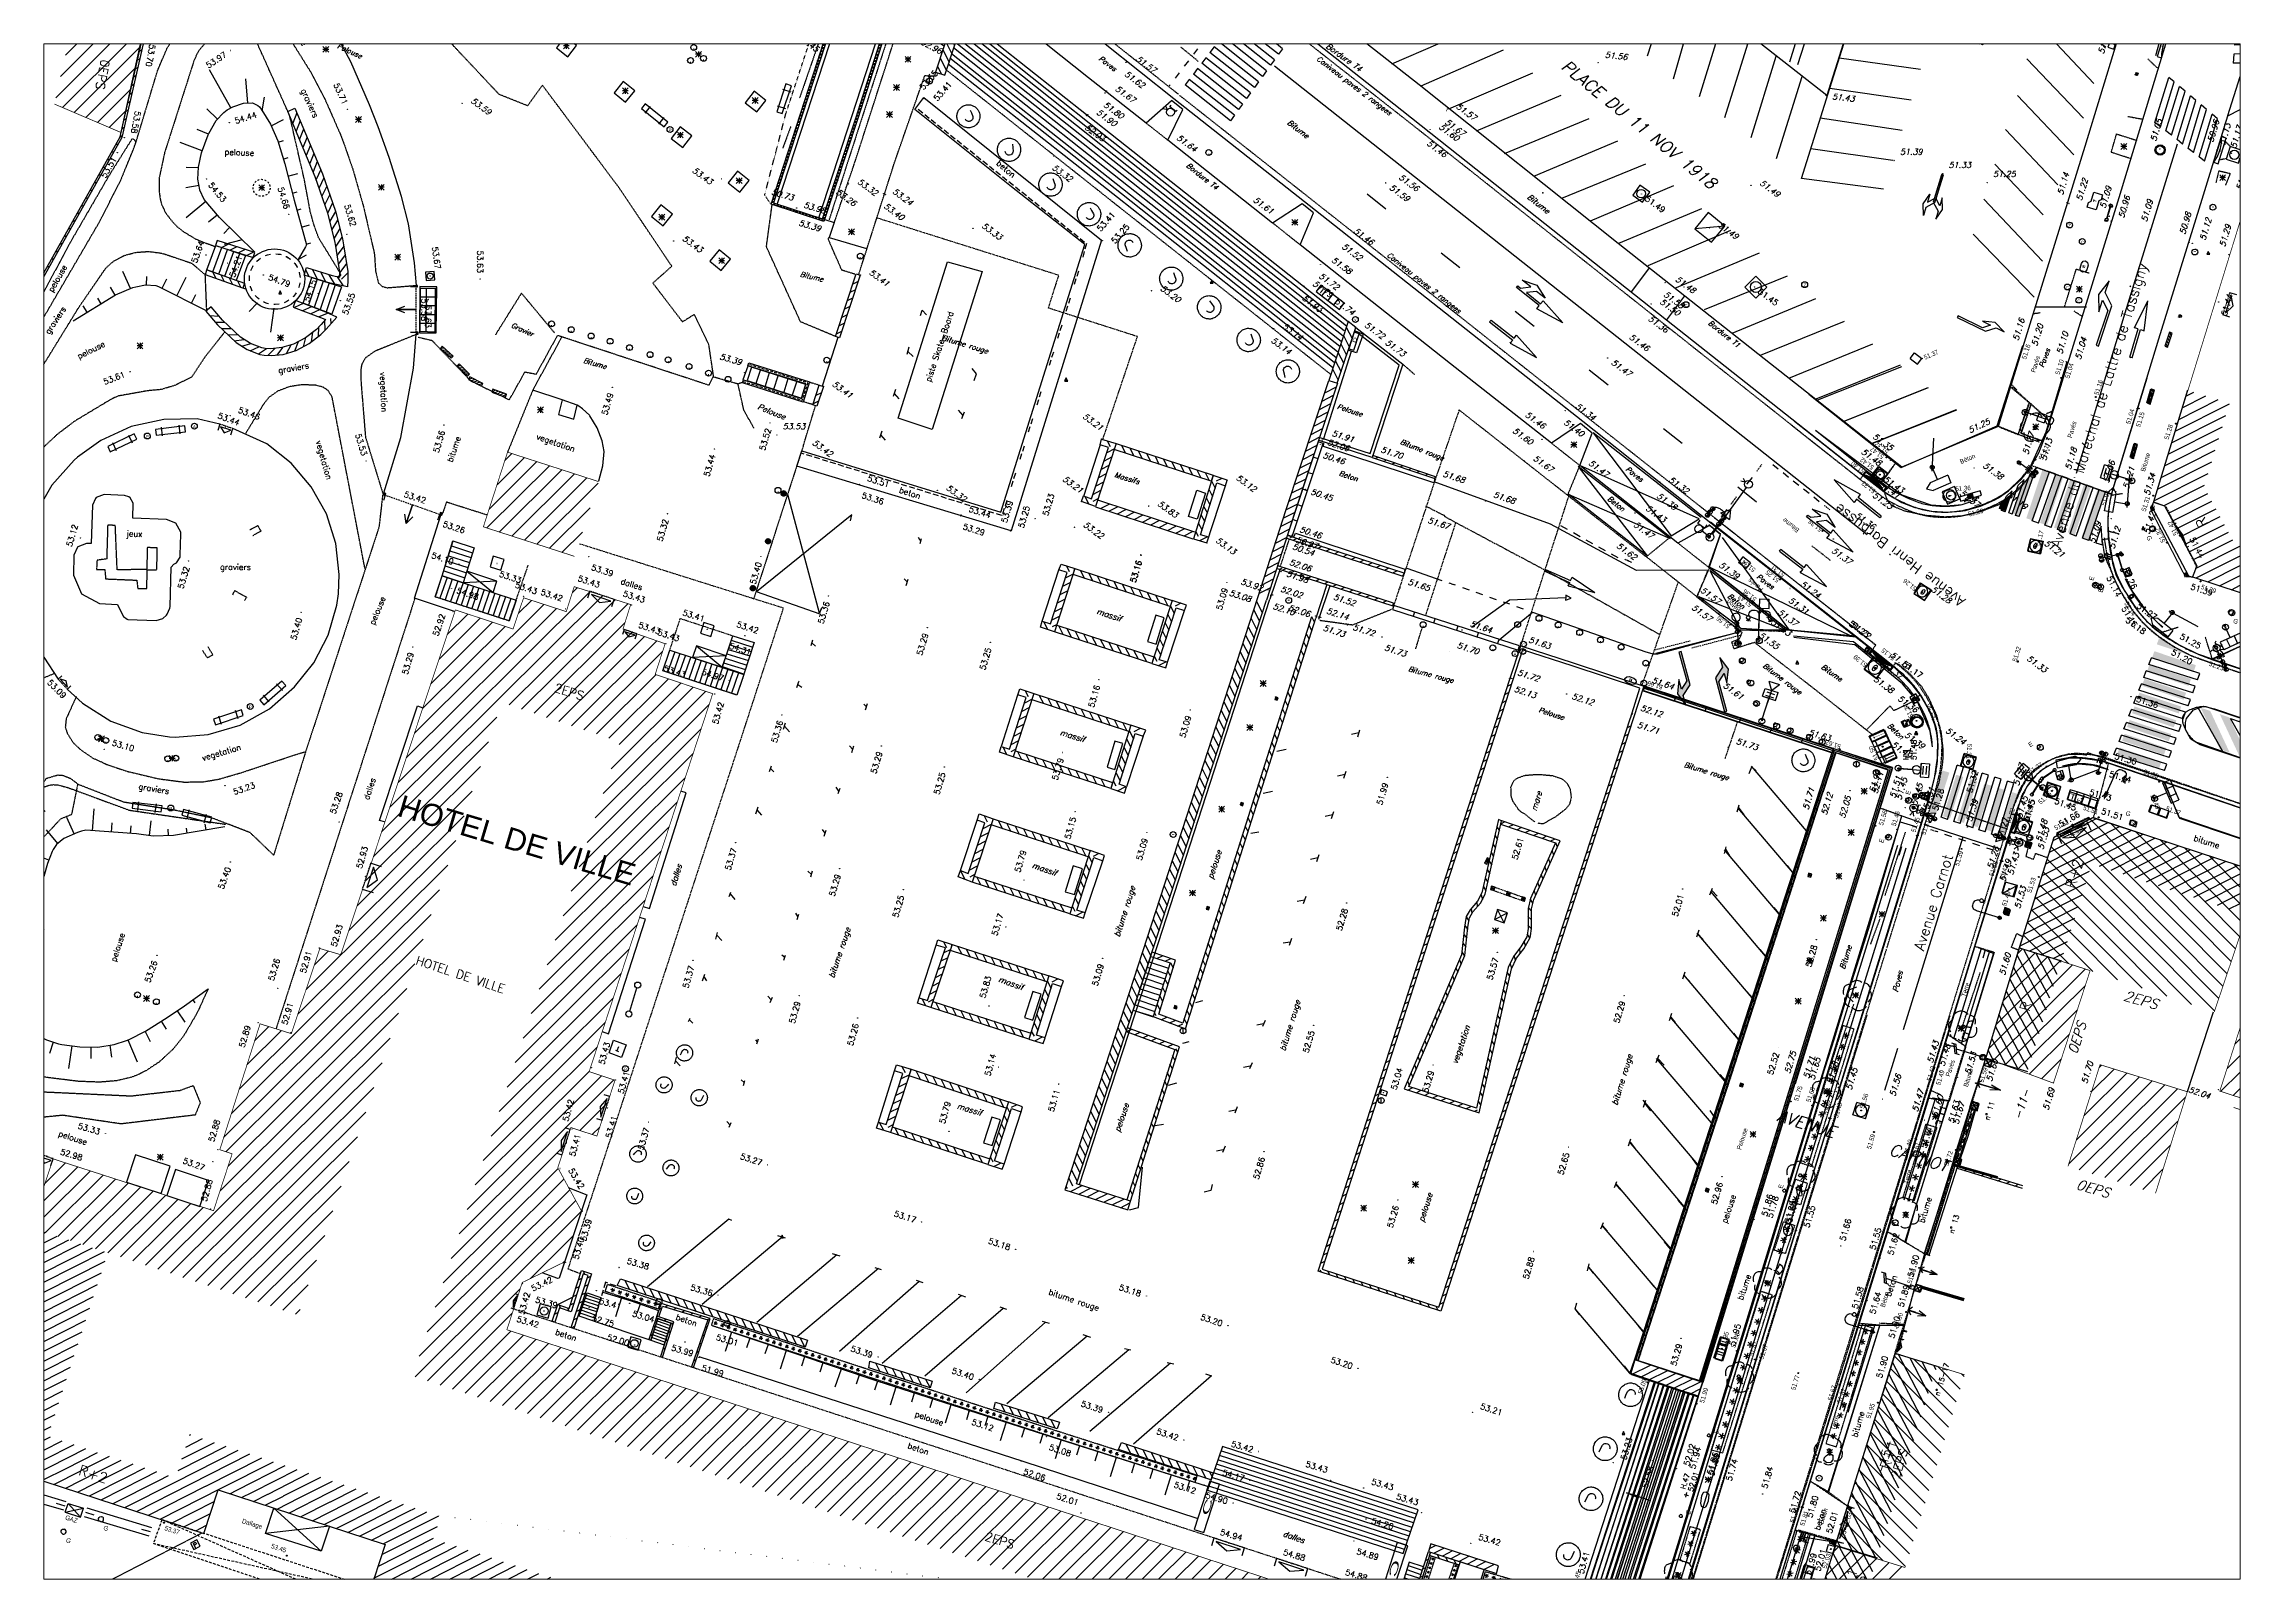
# Paper-space layout 'Layout1' of a CAD drawing. Extents: x 3 to 417, y 3 to 293.
# The model-space entities are those that its viewports show. They can reach past a viewport. Long polylines and large blocks are cut down to what shows.
import ezdxf
from ezdxf.enums import TextEntityAlignment as Align

# ---------------------------------------------------------------- set-up
doc = ezdxf.new("R2010")
doc.units = 0
for name, pattern in [('CACHE', [0.375, 0.25, -0.125]), ('CONTINU', [0]), ('DISCONTIN', [0.75, 0.5, -0.25]), ('HAIELIN', [0.375, 0.25, -0.125]), ('HIDDEN', [0.375, 0.25, -0.125]), ('JSI_007', [0.8, 0.3, -0.5]), ('JSI_MCL0', [1, 0.5, 0.5]), ('JSI_TCO', [1, 0.5, 0.5]), ('JSI_TCO2', [1, 0.5, 0.5]), ('JSI_TIC', [0.2, 0.08, 0.01, -0.1, 0.01]), ('JSI_TIL2', [1.2, 0.6, 0.1, -0.4, 0.1]), ('JSI_TIM2', [0.6, 0.3, 0.05, -0.2, 0.05]), ('PARALLEL', [0]), ('POINTILL', [0.25, 0, -0.25]), ('T3', [4.33, 3, -1.33]), ('USTATION2', [1, 0.75, -0.25])]:
    doc.linetypes.add(name, pattern=pattern)
doc.layers.get('0').update_dxf_attribs({"linetype": 'CONTINUOUS'})
for name, color, linetype in [('ACCES', 7, 'CONTINU'), ('AFFICHAGE', 6, 'CONTINU'), ('ALTI', 140, 'CONTINUOUS'), ('ARBRES', 3, 'CONTINU'), ('BATI', 6, 'CONTINUOUS'), ('BATI_LEGER', 7, 'CONTINU'), ('BATI_PUBLIC', 7, 'CONTINU'), ('BORDURE', 7, 'CONTINU'), ('CANEVAS_GEODES', 5, 'CONTINU'), ('CANIVEAU', 7, 'CONTINU'), ('CLOTURE', 7, 'CONTINU'), ('COTE_ALTI', 8, 'CONTINU'), ('COTE_DE_SEUIL', 8, 'CONTINU'), ('ECLAIRAGE_PUBL', 3, 'CONTINU'), ('ESCALIER', 7, 'CONTINU'), ('FLECHAGE', 6, 'CONTINU'), ('GENIE_CIVIL', 7, 'CONTINUOUS'), ('GEO_ALTI-PIC', 7, 'CONTINUOUS'), ('GEO_ALTICOT', 7, 'CONTINUOUS'), ('HACHURE', 7, 'CONTINUOUS'), ('HAIE', 3, 'CONTINU'), ('LIGNE_DIVERS', 7, 'CONTINU'), ('LIMITE', 7, 'CONTINUOUS'), ('MARQ-SOL', 6, 'CONTINU'), ('MARQUAGE', 7, 'CONTINUOUS'), ('MOB', 6, 'CONTINUOUS'), ('MOB-URB', 6, 'CONTINU'), ('MOB-URB_GLISSI', 6, 'CONTINU'), ('MUR', 7, 'CONTINU'), ('NOM_DE_VOIE', 7, 'CONTINU'), ('NUMEROS', 1, 'CONTINUOUS'), ('OBJ_ASSAIN_AVA', 5, 'CONTINU'), ('OBJASS', 22, 'CONTINUOUS'), ('OBJDIVERS', 104, 'CONTINUOUS'), ('OBJEAU', 4, 'CONTINUOUS'), ('OBJEDF', 240, 'CONTINUOUS'), ('OBJEP', 220, 'CONTINUOUS'), ('OBJET_ASSAINIS', 5, 'CONTINU'), ('OBJET_DIVERS', 6, 'CONTINU'), ('OBJET_EAU', 4, 'CONTINU'), ('OBJET_ELECTRIC', 3, 'CONTINU'), ('OBJET_GAZ', 2, 'CONTINU'), ('OBJET_SIGN_TRI', 6, 'CONTINU'), ('OBJET_TELECOM', 4, 'CONTINU'), ('OBJGAZ', 30, 'CONTINUOUS'), ('OBJSLT', 200, 'CONTINUOUS'), ('OBJTELECOM', 3, 'CONTINUOUS'), ('OUVRAGE_ART_DA', 7, 'CONTINU'), ('OUVRAGE_ART_PI', 7, 'CONTINU'), ('PASSAGE_PIETON', 6, 'CONTINU'), ('POINTS-POLYGO', 7, 'CONTINUOUS'), ('POLYGO', 240, 'CONTINUOUS'), ('SIGNAL', 6, 'CONTINUOUS'), ('SIGNAL-VERTICA', 6, 'CONTINU'), ('TALUS', 3, 'CONTINU'), ('TEXTE', 7, 'CONTINUOUS'), ('VEGETATION', 3, 'CONTINUOUS'), ('VOIRIE', 7, 'CONTINUOUS'), ('Z', 4, 'CONTINUOUS')]:
    doc.layers.add(name, color=color, linetype=linetype)
doc.styles.add('36-2', font='romans.shx', dxfattribs={"height": 0.36})
doc.styles.add('5-2', font='romand.shx', dxfattribs={"height": 0.35})
doc.styles.add('7-2', font='romanc.shx', dxfattribs={"height": 0.7})
doc.styles.add('COMPLEX', font='COMPLEX')
doc.styles.add('ITALIC', font='italic.shx', dxfattribs={"height": 0.6})
doc.styles.add('ROMANS', font='romans.shx', dxfattribs={"width": 0.95, "oblique": 13.5, "height": 5})
doc.styles.get("Standard").update_dxf_attribs({"font": 'ARIALUNI.ttf', "height": 2})
doc.linetypes.add('JSI_CLOO', pattern='A,0.7,0.1,-0.05,[133,jsi_form.shx,S=0.05,R=0,X=-0.05,Y=0],-0.05,0.1', length=1)
doc.linetypes.add('JSI_HAIED', pattern='A,0.48,0.06,-0.1,[138,jsi_form.shx,S=0.05,R=0,X=-0.1,Y=0],0.06', length=0.7)
doc.linetypes.add('JSI_HAIEG', pattern='A,0.48,0.06,-0.1,[137,jsi_form.shx,S=0.05,R=0,X=-0.1,Y=0],0.06', length=0.7)
doc.linetypes.add('JSI_MUA', pattern='A,0.0001,[130,jsi_form.shx,S=0.5,R=0,X=-0.125,Y=0],-0.75', length=0.7501)
doc.linetypes.add('JSI_MUD', pattern='A,0.0001,[130,jsi_form.shx,S=0.5,R=0,X=0.875,Y=0],-0.75', length=0.7501)
doc.linetypes.add('JSI_MUG', pattern='A,0.0001,[130,jsi_form.shx,S=0.5,R=0,X=-0.125,Y=0],-0.75', length=0.7501)
doc.linetypes.add('JSI_MUR', pattern='A,1e-06,-0.5,[130,jsi_form.shx,S=0.7,R=315,X=0.05,Y=0],-0.5', length=1.000001)

# ---------------------------------------------------------------- blocks, each defined once
blk = doc.blocks.new('PTTOPO')
at = {"color": 0, "const_width": 0.04}
blk.add_lwpolyline([(0, 0.02, 1), (0, -0.02, 1)], format="xyb", close=True, dxfattribs=at)
at = {"color": 0}
blk.add_point((0, 0), dxfattribs=at)
at = {"layer": 'GEO_ALTICOT', "style": 'ROMANS', "oblique": 13.5, "width": 0.95}
blk.add_attdef('ALT', text='', height=0.28, dxfattribs=at).set_placement((0.1, -0.1), align=Align.TOP_LEFT)
blk = doc.blocks.new('*X91')
at = {"layer": 'LIGNE_DIVERS', "color": 7, "linetype": 'CONTINU'}
for p, q in [((610674.929, 133532.414), (610675.109, 133532.131)), ((610675.058, 133533), (610675.239, 133532.717)), ((610675.61, 133533.326), (610675.319, 133533.183)), ((610676.179, 133533.134), (610675.878, 133532.985)), ((610676.747, 133532.941), (610676.446, 133532.793)), ((610677.315, 133532.749), (610677.014, 133532.6)), ((610677.883, 133532.556), (610677.583, 133532.408)), ((610678.452, 133532.363), (610678.151, 133532.215)), ((610679.02, 133532.171), (610678.719, 133532.022)), ((610674.541, 133530.656), (610674.721, 133530.374)), ((610674.67, 133531.242), (610674.85, 133530.96)), ((610674.8, 133531.828), (610674.98, 133531.546)), ((610678.719, 133530.529), (610678.6, 133530.842)), ((610678.965, 133531.076), (610678.846, 133531.389)), ((610679.212, 133531.623), (610679.102, 133531.912)), ((610674.282, 133529.485), (610674.462, 133529.202)), ((610674.411, 133530.071), (610674.592, 133529.788)), ((610677.981, 133528.887), (610677.862, 133529.2)), ((610678.227, 133529.434), (610678.108, 133529.748)), ((610678.473, 133529.981), (610678.354, 133530.295)), ((610673.716, 133527.859), (610673.738, 133527.525)), ((610673.997, 133528.357), (610674.094, 133528.036)), ((610674.152, 133528.899), (610674.333, 133528.616)), ((610677.442, 133527.239), (610677.223, 133527.501)), ((610677.539, 133527.799), (610677.364, 133528.085)), ((610677.735, 133528.34), (610677.616, 133528.653)), ((610672.89, 133526.241), (610673.098, 133525.977)), ((610672.988, 133526.848), (610673.173, 133526.57)), ((610673.321, 133527.407), (610673.381, 133527.077)), ((610677.444, 133526.639), (610677.206, 133526.875)), ((610677.444, 133526.024), (610677.209, 133526.275)), ((610672.693, 133524.449), (610672.888, 133524.156)), ((610672.758, 133525.045), (610672.968, 133524.784)), ((610672.823, 133525.642), (610673.033, 133525.38)), ((610676.689, 133524.361), (610676.646, 133524.693)), ((610677.04, 133524.867), (610676.95, 133525.19)), ((610677.346, 133525.415), (610677.163, 133525.693)), ((610672.293, 133523.362), (610672.419, 133523.051)), ((610672.528, 133523.914), (610672.653, 133523.603)), ((610675.974, 133522.791), (610675.793, 133523.074)), ((610676.108, 133523.347), (610675.995, 133523.663)), ((610676.365, 133523.889), (610676.28, 133524.218)), ((610671.59, 133521.705), (610671.715, 133521.394)), ((610671.824, 133522.258), (610671.95, 133521.947)), ((610672.059, 133522.81), (610672.184, 133522.499)), ((610675.715, 133521.619), (610675.534, 133521.902)), ((610675.844, 133522.205), (610675.664, 133522.488)), ((610670.886, 133520.049), (610671.011, 133519.738)), ((610671.12, 133520.601), (610671.246, 133520.29)), ((610671.355, 133521.153), (610671.48, 133520.842)), ((610675.326, 133519.862), (610675.146, 133520.144)), ((610675.456, 133520.448), (610675.275, 133520.73)), ((610675.585, 133521.034), (610675.405, 133521.316)), ((610670.416, 133518.944), (610670.542, 133518.633)), ((610670.651, 133519.496), (610670.777, 133519.185)), ((610675.067, 133518.69), (610674.887, 133518.973)), ((610675.197, 133519.276), (610675.016, 133519.559)), ((610669.713, 133517.287), (610669.838, 133516.977)), ((610669.947, 133517.84), (610670.073, 133517.529)), ((610670.182, 133518.392), (610670.307, 133518.081)), ((610674.679, 133516.933), (610674.498, 133517.215)), ((610674.808, 133517.518), (610674.628, 133517.801)), ((610674.938, 133518.104), (610674.757, 133518.387)), ((610669.009, 133515.631), (610669.134, 133515.32)), ((610669.243, 133516.183), (610669.369, 133515.872)), ((610669.478, 133516.735), (610669.604, 133516.424)), ((610674.29, 133515.175), (610674.11, 133515.458)), ((610674.42, 133515.761), (610674.239, 133516.043)), ((610674.549, 133516.347), (610674.369, 133516.629)), ((610669.033, 133515.005), (610669.33, 133515.16)), ((610669.606, 133514.825), (610669.903, 133514.98)), ((610670.178, 133514.645), (610670.475, 133514.801)), ((610670.751, 133514.466), (610671.048, 133514.621)), ((610671.323, 133514.286), (610671.62, 133514.441)), ((610671.896, 133514.106), (610672.193, 133514.262)), ((610672.468, 133513.927), (610672.765, 133514.082)), ((610674.031, 133514.003), (610673.851, 133514.286)), ((610674.161, 133514.589), (610673.98, 133514.872)), ((610673.04, 133513.747), (610673.338, 133513.902)), ((610673.613, 133513.567), (610673.802, 133513.666))]:
    blk.add_line(p, q, dxfattribs=at)
blk = doc.blocks.new('*X92')
at = {"layer": 'OBJET_DIVERS', "color": 6, "linetype": 'CONTINU'}
for p, q in [((610601.438, 133569.563), (610602.434, 133569.563)), ((610601.834, 133566.573), (610601.834, 133569.57)), ((610601.43, 133568.363), (610602.43, 133568.363)), ((610601.434, 133568.963), (610602.432, 133568.963)), ((610601.423, 133567.163), (610602.425, 133567.163)), ((610601.427, 133567.763), (610602.427, 133567.763))]:
    blk.add_line(p, q, dxfattribs=at)
blk = doc.blocks.new('*X94')
at = {"layer": 'BATI_PUBLIC', "color": 7, "linetype": 'CONTINU'}
for p, q in [((610599.445, 133534.112), (610613.926, 133548.593)), ((610600, 133535.798), (610613.064, 133548.863)), ((610611.867, 133548.797), (610612.203, 133549.132)), ((610600.555, 133537.485), (610610.779, 133547.709)), ((610601.11, 133539.171), (610609.923, 133547.984)), ((610602.775, 133544.23), (610605.579, 133547.034)), ((610603.329, 133545.916), (610604.727, 133547.314)), ((610607.577, 133541.112), (610614.788, 133548.323)), ((610608.188, 133547.38), (610609.068, 133548.26)), ((610608.428, 133540.832), (610615.65, 133548.054)), ((610601.665, 133540.857), (610607.281, 133546.474)), ((610602.22, 133542.543), (610606.43, 133546.754)), ((610609.279, 133540.552), (610615.47, 133546.743)), ((610610.131, 133540.272), (610615.96, 133546.102)), ((610610.982, 133539.992), (610616.801, 133545.811)), ((610611.833, 133539.712), (610617.641, 133545.52)), ((610612.684, 133539.431), (610618.039, 133544.787)), ((610613.535, 133539.151), (610617.594, 133543.21)), ((610614.386, 133538.871), (610618.444, 133542.928)), ((610615.088, 133538.441), (610619.293, 133542.647)), ((610613.464, 133533.423), (610621.233, 133541.192)), ((610614.005, 133535.096), (610620.993, 133542.083)), ((610614.546, 133536.768), (610620.143, 133542.365)), ((610598.89, 133532.426), (610606.736, 133540.272)), ((610612.923, 133531.75), (610620.691, 133539.519)), ((610598.336, 133530.74), (610606.181, 133538.585)), ((610597.781, 133529.053), (610605.626, 133536.899)), ((610612.381, 133530.078), (610620.15, 133537.846)), ((610597.226, 133527.367), (610605.072, 133535.213)), ((610611.84, 133528.405), (610619.609, 133536.174)), ((610596.671, 133525.681), (610604.517, 133533.527)), ((610611.299, 133526.733), (610619.068, 133534.501)), ((610610.758, 133525.06), (610618.526, 133532.828)), ((610593.761, 133521.639), (610603.962, 133531.84)), ((610610.217, 133523.387), (610617.985, 133531.156)), ((610593.202, 133519.949), (610603.407, 133530.154)), ((610609.675, 133521.715), (610617.444, 133529.483)), ((610589.208, 133514.824), (610602.852, 133528.468)), ((610609.134, 133520.042), (610616.902, 133527.811)), ((610588.684, 133513.169), (610602.297, 133526.782)), ((610608.593, 133518.369), (610616.361, 133526.138)), ((610588.16, 133511.513), (610601.742, 133525.095)), ((610608.052, 133516.697), (610615.82, 133524.465)), ((610588.322, 133510.544), (610601.187, 133523.409)), ((610594.32, 133523.33), (610595.265, 133524.275)), ((610588.468, 133509.558), (610600.632, 133521.723)), ((610607.51, 133515.024), (610615.279, 133522.793)), ((610587.926, 133507.885), (610600.077, 133520.037)), ((610606.969, 133513.352), (610614.737, 133521.12)), ((610589.732, 133516.48), (610592.089, 133518.836)), ((610590.256, 133518.135), (610591.223, 133519.102)), ((610606.428, 133511.679), (610614.196, 133519.447)), ((610583.693, 133502.521), (610599.523, 133518.35)), ((610605.887, 133510.006), (610613.655, 133517.775)), ((610584.548, 133502.244), (610598.968, 133516.664)), ((610604.263, 133504.989), (610614.811, 133515.537)), ((610604.804, 133506.661), (610613.957, 133515.814)), ((610605.345, 133508.334), (610613.114, 133516.102)), ((610585.403, 133501.967), (610598.413, 133514.978)), ((610612.478, 133512.072), (610614.388, 133513.982)), ((610586.257, 133501.691), (610597.858, 133513.291)), ((610587.112, 133501.414), (610597.303, 133511.605)), ((610603.722, 133503.316), (610611.49, 133511.084)), ((610613.332, 133511.795), (610613.852, 133512.315)), ((610575.434, 133506.707), (610578.214, 133509.487)), ((610575.976, 133508.38), (610577.357, 133509.761)), ((610587.966, 133501.137), (610596.748, 133509.919)), ((610603.18, 133501.643), (610611.013, 133509.476)), ((610575.147, 133505.288), (610579.071, 133509.213)), ((610576.002, 133505.012), (610579.929, 133508.939)), ((610576.856, 133504.735), (610580.786, 133508.664)), ((610577.711, 133504.458), (610581.643, 133508.39)), ((610578.566, 133504.181), (610582.5, 133508.116)), ((610588.821, 133500.86), (610596.193, 133508.233)), ((610602.098, 133498.298), (610611.817, 133508.018)), ((610602.639, 133499.971), (610611.415, 133508.747)), ((610579.42, 133503.905), (610583.357, 133507.842)), ((610580.275, 133503.628), (610584.214, 133507.567)), ((610581.129, 133503.351), (610585.071, 133507.293)), ((610581.984, 133503.074), (610585.928, 133507.019)), ((610582.839, 133502.798), (610586.785, 133506.745)), ((610589.676, 133500.584), (610595.638, 133506.546)), ((610601.283, 133495.22), (610612.621, 133506.559)), ((610601.557, 133496.626), (610612.219, 133507.288)), ((610590.53, 133500.307), (610595.083, 133504.86)), ((610609.152, 133501.958), (610612.063, 133504.869)), ((610591.385, 133500.03), (610594.529, 133503.174)), ((610611.375, 133503.05), (610611.503, 133503.177)), ((610592.24, 133499.753), (610593.974, 133501.488)), ((610602.137, 133494.943), (610608.448, 133501.254)), ((610593.094, 133499.477), (610593.419, 133499.801)), ((610602.992, 133494.667), (610607.913, 133499.588)), ((610603.846, 133494.39), (610607.816, 133498.36)), ((610604.701, 133494.113), (610608.671, 133498.083)), ((610605.556, 133493.836), (610609.526, 133497.806)), ((610606.41, 133493.559), (610610.38, 133497.529)), ((610607.265, 133493.283), (610611.235, 133497.253)), ((610608.119, 133493.006), (610612.089, 133496.976)), ((610608.974, 133492.729), (610612.944, 133496.699)), ((610609.829, 133492.452), (610613.799, 133496.422)), ((610610.683, 133492.176), (610614.653, 133496.146)), ((610611.538, 133491.899), (610615.508, 133495.869)), ((610612.392, 133491.622), (610616.363, 133495.592)), ((610613.247, 133491.345), (610617.217, 133495.315)), ((610614.102, 133491.069), (610618.072, 133495.039)), ((610614.956, 133490.792), (610618.926, 133494.762)), ((610615.811, 133490.515), (610619.781, 133494.485)), ((610616.665, 133490.238), (610620.636, 133494.208)), ((610617.52, 133489.962), (610621.49, 133493.932)), ((610618.375, 133489.685), (610622.345, 133493.655)), ((610619.229, 133489.408), (610623.199, 133493.378)), ((610620.084, 133489.131), (610624.054, 133493.101)), ((610620.939, 133488.854), (610624.909, 133492.825)), ((610621.793, 133488.578), (610625.763, 133492.548)), ((610622.648, 133488.301), (610626.618, 133492.271)), ((610623.502, 133488.024), (610627.472, 133491.994)), ((610624.357, 133487.747), (610628.327, 133491.718)), ((610625.212, 133487.471), (610629.182, 133491.441)), ((610626.066, 133487.194), (610630.036, 133491.164)), ((610626.921, 133486.917), (610630.891, 133490.887)), ((610627.775, 133486.64), (610631.746, 133490.611)), ((610628.63, 133486.364), (610632.6, 133490.334)), ((610629.485, 133486.087), (610633.455, 133490.057)), ((610630.339, 133485.81), (610634.309, 133489.78)), ((610631.194, 133485.533), (610635.164, 133489.503)), ((610632.048, 133485.257), (610636.019, 133489.227)), ((610632.903, 133484.98), (610636.873, 133488.95)), ((610633.758, 133484.703), (610637.728, 133488.673)), ((610634.612, 133484.426), (610638.582, 133488.396)), ((610635.467, 133484.149), (610639.437, 133488.12)), ((610636.321, 133483.873), (610640.292, 133487.843)), ((610637.176, 133483.596), (610641.146, 133487.566)), ((610638.031, 133483.319), (610642.001, 133487.289)), ((610638.885, 133483.042), (610642.855, 133487.013)), ((610639.74, 133482.766), (610643.71, 133486.736)), ((610640.594, 133482.489), (610644.565, 133486.459)), ((610641.449, 133482.212), (610645.419, 133486.182)), ((610642.304, 133481.935), (610646.274, 133485.906)), ((610643.158, 133481.659), (610647.129, 133485.629)), ((610644.013, 133481.382), (610647.983, 133485.352)), ((610644.868, 133481.105), (610648.838, 133485.075)), ((610645.722, 133480.828), (610649.692, 133484.799)), ((610646.577, 133480.552), (610650.547, 133484.522)), ((610647.431, 133480.275), (610651.402, 133484.245)), ((610648.286, 133479.998), (610652.256, 133483.968)), ((610649.141, 133479.721), (610653.111, 133483.692)), ((610649.995, 133479.445), (610653.965, 133483.415)), ((610650.85, 133479.168), (610654.82, 133483.138)), ((610651.704, 133478.891), (610655.675, 133482.861)), ((610652.559, 133478.614), (610656.529, 133482.584)), ((610653.414, 133478.337), (610657.384, 133482.308)), ((610654.268, 133478.061), (610658.238, 133482.031)), ((610655.123, 133477.784), (610659.093, 133481.754)), ((610655.977, 133477.507), (610659.948, 133481.477)), ((610656.832, 133477.23), (610660.802, 133481.201)), ((610657.687, 133476.954), (610661.657, 133480.924)), ((610658.541, 133476.677), (610662.512, 133480.647)), ((610659.396, 133476.4), (610663.366, 133480.37)), ((610660.25, 133476.123), (610664.221, 133480.094)), ((610661.105, 133475.847), (610665.075, 133479.817)), ((610661.96, 133475.57), (610665.93, 133479.54)), ((610662.814, 133475.293), (610666.785, 133479.263)), ((610663.669, 133475.016), (610667.639, 133478.987)), ((610664.523, 133474.74), (610668.494, 133478.71)), ((610665.378, 133474.463), (610669.348, 133478.433)), ((610666.233, 133474.186), (610670.203, 133478.156)), ((610667.087, 133473.909), (610671.058, 133477.88)), ((610667.942, 133473.632), (610671.912, 133477.603)), ((610668.554, 133469.719), (610675.331, 133476.496)), ((610668.797, 133473.356), (610672.767, 133477.326)), ((610669.102, 133471.399), (610674.476, 133476.773)), ((610669.651, 133473.079), (610673.621, 133477.049)), ((610668.005, 133468.039), (610675.815, 133475.849)), ((610667.457, 133466.359), (610675.267, 133474.169)), ((610663.452, 133461.223), (610674.718, 133472.489)), ((610664.312, 133460.951), (610674.17, 133470.809)), ((610653.651, 133467.261), (610655.4, 133469.01)), ((610654.173, 133468.915), (610654.54, 133469.282)), ((610665.171, 133460.68), (610673.621, 133469.129)), ((610653.129, 133465.607), (610656.26, 133468.739)), ((610653.135, 133464.482), (610657.12, 133468.467)), ((610653.994, 133464.211), (610657.979, 133468.195)), ((610654.854, 133463.939), (610658.839, 133467.924)), ((610655.714, 133463.667), (610659.699, 133467.652)), ((610666.031, 133460.408), (610673.073, 133467.45)), ((610656.574, 133463.396), (610660.558, 133467.38)), ((610657.434, 133463.124), (610661.418, 133467.109)), ((610658.293, 133462.853), (610662.278, 133466.837)), ((610659.153, 133462.581), (610663.138, 133466.565)), ((610660.013, 133462.309), (610663.997, 133466.294)), ((610660.873, 133462.038), (610664.857, 133466.022)), ((610661.732, 133461.766), (610665.717, 133465.75)), ((610662.592, 133461.494), (610666.576, 133465.479)), ((610666.891, 133460.136), (610672.524, 133465.77)), ((610667.751, 133459.865), (610671.976, 133464.09)), ((610668.61, 133459.593), (610671.427, 133462.41)), ((610669.47, 133459.322), (610670.879, 133460.73))]:
    blk.add_line(p, q, dxfattribs=at)
blk = doc.blocks.new('*X96')
at = {"layer": 'MUR', "color": 7, "linetype": 'CONTINU'}
for p, q in [((610677.354, 133481.043), (610677.296, 133481.167)), ((610677.901, 133481.214), (610678.023, 133481.277)), ((610678.473, 133481.031), (610678.594, 133481.094)), ((610677.253, 133480.607), (610677.131, 133480.544)), ((610677.824, 133480.423), (610677.702, 133480.361)), ((610678.395, 133480.24), (610678.273, 133480.177)), ((610678.966, 133480.056), (610678.845, 133479.994)), ((610679.044, 133480.848), (610679.166, 133480.911)), ((610679.538, 133479.873), (610679.416, 133479.811)), ((610679.615, 133480.665), (610679.737, 133480.728)), ((610680.109, 133479.69), (610679.987, 133479.627)), ((610680.187, 133480.482), (610680.308, 133480.545)), ((610680.68, 133479.506), (610680.559, 133479.444)), ((610680.758, 133480.299), (610680.88, 133480.362)), ((610681.33, 133480.116), (610681.451, 133480.179)), ((610681.901, 133479.934), (610682.023, 133479.996)), ((610682.473, 133479.751), (610682.594, 133479.813)), ((610683.044, 133479.568), (610683.166, 133479.63)), ((610683.615, 133479.385), (610683.737, 133479.447)), ((610681.251, 133479.323), (610681.13, 133479.26)), ((610681.823, 133479.139), (610681.701, 133479.077)), ((610682.394, 133478.956), (610682.272, 133478.893)), ((610682.965, 133478.772), (610682.844, 133478.71)), ((610683.537, 133478.589), (610683.415, 133478.526)), ((610683.902, 133478.657), (610683.965, 133478.535)), ((610684.087, 133479.228), (610684.149, 133479.106))]:
    blk.add_line(p, q, dxfattribs=at)
blk = doc.blocks.new('*X104')
at = {"layer": 'MUR', "color": 7, "linetype": 'CONTINU'}
for p, q in [((610706.781, 133510.982), (610706.901, 133511.341)), ((610706.961, 133511.52), (610707.082, 133511.879)), ((610707.142, 133512.058), (610707.151, 133512.085)), ((610706.601, 133510.443), (610706.721, 133510.802))]:
    blk.add_line(p, q, dxfattribs=at)
blk = doc.blocks.new('*X109')
at = {"layer": 'TALUS', "color": 3, "linetype": 'CONTINU'}
for p, q in [((610674.123, 133481.605), (610673.964, 133481.124)), ((610675.111, 133481.272), (610674.89, 133480.616)), ((610676.107, 133480.967), (610675.748, 133479.63))]:
    blk.add_line(p, q, dxfattribs=at)
blk = doc.blocks.new('*X111')
at = {"layer": 'HAIE', "color": 3, "linetype": 'CONTINU'}
for p, q in [((610674.643, 133481.804), (610674.38, 133481.879)), ((610674.413, 133481.747), (610674.61, 133481.936)), ((610674.545, 133481.709), (610674.478, 133481.974)), ((610675.135, 133481.663), (610674.873, 133481.738)), ((610674.906, 133481.606), (610675.102, 133481.795)), ((610675.037, 133481.568), (610674.971, 133481.833)), ((610675.628, 133481.522), (610675.365, 133481.597)), ((610675.398, 133481.465), (610675.594, 133481.654)), ((610675.529, 133481.427), (610675.463, 133481.692)), ((610676.12, 133481.381), (610675.857, 133481.456)), ((610675.89, 133481.324), (610676.087, 133481.513)), ((610676.022, 133481.286), (610675.955, 133481.551)), ((610676.612, 133481.24), (610676.35, 133481.315)), ((610676.383, 133481.182), (610676.579, 133481.372)), ((610676.514, 133481.145), (610676.448, 133481.41)), ((610677.105, 133481.099), (610676.842, 133481.174)), ((610676.875, 133481.041), (610677.072, 133481.231)), ((610677.006, 133481.004), (610676.94, 133481.269))]:
    blk.add_line(p, q, dxfattribs=at)
blk = doc.blocks.new('*X112')
at = {"layer": 'HAIE', "color": 3, "linetype": 'CONTINU'}
for p, q in [((610670.683, 133482.314), (610670.57, 133482.439)), ((610670.653, 133482.457), (610670.601, 133482.296)), ((610670.807, 133482.696), (610670.642, 133482.661)), ((610670.781, 133482.615), (610670.668, 133482.741)), ((610670.751, 133482.759), (610670.698, 133482.598)), ((610670.905, 133482.998), (610670.74, 133482.962)), ((610670.879, 133482.917), (610670.766, 133483.043)), ((610670.848, 133483.06), (610670.796, 133482.9)), ((610672.326, 133482.515), (610672.492, 133482.547)), ((610672.354, 133482.595), (610672.465, 133482.467)), ((610672.382, 133482.451), (610672.437, 133482.611)), ((610670.195, 133480.805), (610670.081, 133480.931)), ((610670.164, 133480.948), (610670.112, 133480.787)), ((610670.318, 133481.187), (610670.153, 133481.152)), ((610670.292, 133481.107), (610670.179, 133481.232)), ((610670.262, 133481.25), (610670.21, 133481.089)), ((610670.416, 133481.489), (610670.251, 133481.454)), ((610670.39, 133481.409), (610670.277, 133481.534)), ((610670.36, 133481.552), (610670.307, 133481.391)), ((610670.514, 133481.791), (610670.348, 133481.755)), ((610670.488, 133481.71), (610670.375, 133481.836)), ((610670.457, 133481.854), (610670.405, 133481.693)), ((610670.612, 133482.092), (610670.446, 133482.057)), ((610670.586, 133482.012), (610670.472, 133482.138)), ((610670.555, 133482.155), (610670.503, 133481.994)), ((610670.709, 133482.394), (610670.544, 133482.359)), ((610671.815, 133481.013), (610671.981, 133481.046)), ((610671.843, 133481.093), (610671.954, 133480.966)), ((610671.871, 133480.95), (610671.926, 133481.11)), ((610671.918, 133481.314), (610672.084, 133481.346)), ((610671.945, 133481.394), (610672.056, 133481.266)), ((610671.973, 133481.25), (610672.028, 133481.41)), ((610672.02, 133481.614), (610672.186, 133481.647)), ((610672.047, 133481.694), (610672.159, 133481.567)), ((610672.076, 133481.55), (610672.13, 133481.71)), ((610672.122, 133481.914), (610672.288, 133481.947)), ((610672.149, 133481.994), (610672.261, 133481.867)), ((610672.178, 133481.85), (610672.232, 133482.011)), ((610672.224, 133482.214), (610672.39, 133482.247)), ((610672.252, 133482.294), (610672.363, 133482.167)), ((610672.28, 133482.151), (610672.334, 133482.311)), ((610670.025, 133480.282), (610669.86, 133480.247)), ((610669.999, 133480.202), (610669.886, 133480.327)), ((610669.968, 133480.345), (610669.916, 133480.184)), ((610670.123, 133480.584), (610669.957, 133480.548)), ((610670.097, 133480.503), (610669.983, 133480.629)), ((610670.066, 133480.647), (610670.014, 133480.486)), ((610670.021, 133480.119), (610670.182, 133480.066)), ((610670.165, 133480.149), (610670.038, 133480.037)), ((610670.221, 133480.886), (610670.055, 133480.85)), ((610670.085, 133480.176), (610670.119, 133480.01)), ((610670.322, 133480.019), (610670.483, 133479.966)), ((610670.466, 133480.049), (610670.339, 133479.937)), ((610670.386, 133480.076), (610670.42, 133479.91)), ((610670.623, 133479.919), (610670.784, 133479.866)), ((610670.767, 133479.949), (610670.64, 133479.837)), ((610670.687, 133479.976), (610670.721, 133479.81)), ((610670.924, 133479.82), (610671.085, 133479.766)), ((610671.068, 133479.849), (610670.941, 133479.737)), ((610670.988, 133479.876), (610671.022, 133479.71)), ((610671.225, 133479.72), (610671.386, 133479.666)), ((610671.369, 133479.749), (610671.242, 133479.637)), ((610671.289, 133479.776), (610671.323, 133479.61)), ((610671.407, 133479.812), (610671.573, 133479.845)), ((610671.434, 133479.892), (610671.545, 133479.765)), ((610671.462, 133479.749), (610671.517, 133479.909)), ((610671.509, 133480.113), (610671.675, 133480.145)), ((610671.536, 133480.193), (610671.648, 133480.065)), ((610671.565, 133480.049), (610671.619, 133480.209)), ((610671.611, 133480.413), (610671.777, 133480.446)), ((610671.638, 133480.493), (610671.75, 133480.366)), ((610671.667, 133480.349), (610671.721, 133480.509)), ((610671.713, 133480.713), (610671.879, 133480.746)), ((610671.74, 133480.793), (610671.852, 133480.666)), ((610671.769, 133480.649), (610671.823, 133480.81))]:
    blk.add_line(p, q, dxfattribs=at)
blk = doc.blocks.new('*X113')
at = {"layer": 'MUR', "color": 7, "linetype": 'CONTINU'}
for p, q in [((610671.138, 133483.305), (610671.293, 133483.005)), ((610671.709, 133483.122), (610671.864, 133482.822)), ((610672.281, 133482.939), (610672.435, 133482.639))]:
    blk.add_line(p, q, dxfattribs=at)
blk = doc.blocks.new('*X114')
at = {"layer": 'MUR', "color": 7, "linetype": 'CONTINU'}
for p, q in [((610670.519, 133482.955), (610670.323, 133482.855)), ((610669.962, 133481.243), (610669.766, 133481.144)), ((610670.148, 133481.814), (610669.952, 133481.714)), ((610670.333, 133482.384), (610670.138, 133482.285)), ((610669.59, 133480.102), (610669.426, 133480.018)), ((610669.776, 133480.673), (610669.58, 133480.573))]:
    blk.add_line(p, q, dxfattribs=at)
blk = doc.blocks.new('*X115')
at = {"layer": 'MUR', "color": 7, "linetype": 'CONTINU'}
for p, q in [((610671.037, 133483.915), (610670.593, 133483.687)), ((610671.609, 133483.732), (610670.917, 133483.376)), ((610672.18, 133483.549), (610671.489, 133483.193)), ((610672.752, 133483.366), (610672.06, 133483.01)), ((610673.323, 133483.183), (610672.631, 133482.827)), ((610673.895, 133483), (610673.203, 133482.644)), ((610674.466, 133482.818), (610673.774, 133482.461)), ((610675.037, 133482.635), (610674.346, 133482.278))]:
    blk.add_line(p, q, dxfattribs=at)
blk = doc.blocks.new('*X122')
at = {"layer": 'BATI', "color": 7, "linetype": 'CONTINU'}
for p, q in [((610697.205, 133480.302), (610700.271, 133483.367)), ((610697.395, 133479.36), (610701.137, 133483.101)), ((610697.703, 133481.93), (610699.406, 133483.633)), ((610698.2, 133483.559), (610698.54, 133483.899)), ((610698.266, 133479.099), (610702.002, 133482.835)), ((610699.136, 133478.838), (610702.867, 133482.569)), ((610700.007, 133478.578), (610702.742, 133481.312)), ((610700.877, 133478.317), (610702.245, 133479.684))]:
    blk.add_line(p, q, dxfattribs=at)
blk = doc.blocks.new('*X123')
at = {"layer": 'BATI', "color": 7, "linetype": 'CONTINU'}
for p, q in [((610702.027, 133496.102), (610706.033, 133492.096)), ((610702.292, 133496.969), (610706.297, 133492.963)), ((610703.653, 133496.739), (610706.562, 133493.83)), ((610705.284, 133496.239), (610706.826, 133494.697)), ((610701.763, 133495.235), (610705.768, 133491.23)), ((610706.915, 133495.739), (610707.091, 133495.564)), ((610701.234, 133493.501), (610705.239, 133489.496)), ((610701.498, 133494.368), (610705.504, 133490.363)), ((610700.705, 133491.768), (610704.71, 133487.762)), ((610700.969, 133492.635), (610704.975, 133488.629)), ((610700.176, 133490.034), (610704.181, 133486.029)), ((610700.44, 133490.901), (610704.445, 133486.896)), ((610699.911, 133489.167), (610703.916, 133485.162)), ((610699.382, 133487.433), (610703.387, 133483.428)), ((610699.647, 133488.3), (610703.652, 133484.295)), ((610698.853, 133485.7), (610701.591, 133482.962)), ((610699.118, 133486.567), (610703.123, 133482.561)), ((610698.589, 133484.833), (610699.957, 133483.464))]:
    blk.add_line(p, q, dxfattribs=at)
blk = doc.blocks.new('*X124')
at = {"layer": 'MUR', "color": 7, "linetype": 'CONTINU'}
for p, q in [((610707.062, 133509.617), (610707.273, 133509.729)), ((610707.636, 133509.442), (610707.847, 133509.554)), ((610708.21, 133509.267), (610708.421, 133509.379)), ((610708.784, 133509.092), (610708.995, 133509.205)), ((610709.358, 133508.918), (610709.569, 133509.03)), ((610709.932, 133508.743), (610710.143, 133508.855)), ((610710.506, 133508.568), (610710.717, 133508.68))]:
    blk.add_line(p, q, dxfattribs=at)
blk = doc.blocks.new('*X125')
at = {"layer": 'MUR', "color": 7, "linetype": 'CONTINU'}
for p, q in [((610706.291, 133509.484), (610706.399, 133509.823)), ((610705.806, 133507.956), (610705.914, 133508.296)), ((610705.967, 133508.465), (610706.075, 133508.805)), ((610706.129, 133508.974), (610706.237, 133509.314)), ((610705.32, 133506.429), (610705.428, 133506.768)), ((610705.482, 133506.938), (610705.59, 133507.277)), ((610705.644, 133507.447), (610705.752, 133507.786)), ((610704.835, 133504.901), (610704.943, 133505.241)), ((610704.997, 133505.41), (610705.105, 133505.75)), ((610705.159, 133505.92), (610705.267, 133506.259)), ((610704.512, 133503.883), (610704.62, 133504.223)), ((610704.673, 133504.392), (610704.781, 133504.732))]:
    blk.add_line(p, q, dxfattribs=at)
blk = doc.blocks.new('*X126')
at = {"layer": 'HAIE', "color": 3, "linetype": 'CONTINU'}
for p, q in [((610704.743, 133512.469), (610704.615, 133512.054)), ((610704.651, 133511.531), (610704.227, 133511.434)), ((610704.587, 133511.324), (610704.291, 133511.642)), ((610704.503, 133511.691), (610704.375, 133511.275)), ((610704.891, 133512.31), (610704.467, 133512.213)), ((610704.827, 133512.102), (610704.531, 133512.421)), ((610704.17, 133509.974), (610703.747, 133509.877)), ((610704.106, 133509.766), (610703.811, 133510.085)), ((610704.023, 133510.133), (610703.895, 133509.718)), ((610704.411, 133510.753), (610703.987, 133510.656)), ((610704.346, 133510.545), (610704.051, 133510.863)), ((610704.263, 133510.912), (610704.135, 133510.497)), ((610703.69, 133508.417), (610703.267, 133508.32)), ((610703.626, 133508.209), (610703.331, 133508.527)), ((610703.543, 133508.576), (610703.415, 133508.161)), ((610703.93, 133509.195), (610703.507, 133509.098)), ((610703.866, 133508.988), (610703.571, 133509.306)), ((610703.783, 133509.355), (610703.655, 133508.939))]:
    blk.add_line(p, q, dxfattribs=at)
blk = doc.blocks.new('*X127')
at = {"layer": 'HAIE', "color": 3, "linetype": 'CONTINU'}
for p, q in [((610700.329, 133497.931), (610699.941, 133497.839)), ((610700.271, 133497.74), (610699.998, 133498.03)), ((610700.192, 133498.076), (610700.077, 133497.694)), ((610700.544, 133498.647), (610700.155, 133498.555)), ((610700.486, 133498.456), (610700.213, 133498.746)), ((610700.407, 133498.792), (610700.292, 133498.41)), ((610699.547, 133495.927), (610699.433, 133495.545)), ((610699.899, 133496.498), (610699.511, 133496.407)), ((610699.842, 133496.307), (610699.568, 133496.598)), ((610699.762, 133496.643), (610699.648, 133496.261)), ((610700.114, 133497.215), (610699.726, 133497.123)), ((610700.057, 133497.024), (610699.783, 133497.314)), ((610699.977, 133497.36), (610699.863, 133496.978)), ((610699.197, 133494.159), (610698.924, 133494.449)), ((610699.118, 133494.495), (610699.003, 133494.113)), ((610699.469, 133495.066), (610699.081, 133494.974)), ((610699.412, 133494.875), (610699.139, 133495.165)), ((610699.333, 133495.211), (610699.218, 133494.829)), ((610699.684, 133495.782), (610699.296, 133495.69)), ((610699.627, 133495.591), (610699.353, 133495.881)), ((610698.768, 133492.726), (610698.494, 133493.016)), ((610698.688, 133493.062), (610698.574, 133492.68)), ((610699.04, 133493.633), (610698.652, 133493.542)), ((610698.982, 133493.442), (610698.709, 133493.733)), ((610698.903, 133493.778), (610698.788, 133493.396)), ((610699.255, 133494.35), (610698.866, 133494.258)), ((610698.395, 133491.485), (610698.007, 133491.393)), ((610698.338, 133491.294), (610698.064, 133491.584)), ((610698.258, 133491.63), (610698.144, 133491.248)), ((610698.61, 133492.201), (610698.222, 133492.109)), ((610698.553, 133492.01), (610698.279, 133492.3)), ((610698.473, 133492.346), (610698.359, 133491.964)), ((610698.825, 133492.917), (610698.437, 133492.825))]:
    blk.add_line(p, q, dxfattribs=at)
blk = doc.blocks.new('*X128')
at = {"layer": 'HAIE', "color": 3, "linetype": 'CONTINU'}
for p, q in [((610696.177, 133484.48), (610695.745, 133484.379)), ((610696.112, 133484.267), (610695.809, 133484.591)), ((610696.025, 133484.642), (610695.896, 133484.217)), ((610695.692, 133482.889), (610695.26, 133482.788)), ((610695.627, 133482.676), (610695.325, 133483)), ((610695.541, 133483.051), (610695.411, 133482.626)), ((610695.934, 133483.684), (610695.502, 133483.584)), ((610695.87, 133483.472), (610695.567, 133483.796)), ((610695.783, 133483.846), (610695.654, 133483.422)), ((610695.208, 133481.297), (610694.776, 133481.197)), ((610695.143, 133481.085), (610694.84, 133481.409)), ((610695.056, 133481.46), (610694.927, 133481.035)), ((610695.45, 133482.093), (610695.018, 133481.993)), ((610695.385, 133481.881), (610695.082, 133482.205)), ((610695.298, 133482.255), (610695.169, 133481.831)), ((610694.965, 133480.502), (610694.533, 133480.402)), ((610694.901, 133480.29), (610694.598, 133480.614)), ((610694.814, 133480.664), (610694.685, 133480.24))]:
    blk.add_line(p, q, dxfattribs=at)
blk = doc.blocks.new('*X129')
at = {"layer": 'HAIE', "color": 3, "linetype": 'CONTINU'}
for p, q in [((610696.041, 133508.499), (610695.597, 133508.402)), ((610695.972, 133508.283), (610695.666, 133508.618)), ((610695.888, 133508.667), (610695.75, 133508.234)), ((610695.783, 133507.688), (610695.34, 133507.591)), ((610695.715, 133507.472), (610695.409, 133507.807)), ((610695.63, 133507.856), (610695.493, 133507.423))]:
    blk.add_line(p, q, dxfattribs=at)
blk = doc.blocks.new('*X130')
at = {"layer": 'HAIE', "color": 3, "linetype": 'CONTINU'}
for p, q in [((610694.874, 133504.669), (610694.59, 133504.985)), ((610694.798, 133505.028), (610694.667, 133504.625)), ((610695.187, 133505.628), (610694.771, 133505.54)), ((610695.121, 133505.426), (610694.837, 133505.742)), ((610695.045, 133505.786), (610694.913, 133505.382)), ((610694.693, 133504.113), (610694.278, 133504.025)), ((610694.628, 133503.911), (610694.344, 133504.227)), ((610694.551, 133504.271), (610694.42, 133503.867)), ((610694.94, 133504.87), (610694.525, 133504.783))]:
    blk.add_line(p, q, dxfattribs=at)
blk = doc.blocks.new('*X131')
at = {"layer": 'HAIE', "color": 3, "linetype": 'CONTINU'}
for p, q in [((610693.663, 133500.862), (610693.238, 133500.765)), ((610693.599, 133500.654), (610693.303, 133500.974)), ((610693.515, 133501.022), (610693.386, 133500.605)), ((610693.18, 133499.3), (610692.754, 133499.203)), ((610693.115, 133499.091), (610692.819, 133499.411)), ((610693.031, 133499.46), (610692.902, 133499.043)), ((610693.421, 133500.081), (610692.996, 133499.984)), ((610693.357, 133499.872), (610693.061, 133500.193)), ((610693.273, 133500.241), (610693.144, 133499.824)), ((610692.696, 133497.737), (610692.27, 133497.64)), ((610692.631, 133497.529), (610692.335, 133497.849)), ((610692.547, 133497.897), (610692.418, 133497.48)), ((610692.938, 133498.518), (610692.512, 133498.422)), ((610692.873, 133498.31), (610692.577, 133498.63)), ((610692.789, 133498.678), (610692.66, 133498.262)), ((610692.212, 133496.175), (610691.786, 133496.078)), ((610692.147, 133495.966), (610691.851, 133496.286)), ((610692.064, 133496.335), (610691.935, 133495.918)), ((610692.454, 133496.956), (610692.028, 133496.859)), ((610692.389, 133496.747), (610692.093, 133497.068)), ((610692.306, 133497.116), (610692.176, 133496.699)), ((610691.728, 133494.612), (610691.303, 133494.515)), ((610691.663, 133494.404), (610691.367, 133494.724)), ((610691.58, 133494.772), (610691.451, 133494.355)), ((610691.97, 133495.393), (610691.544, 133495.297)), ((610691.905, 133495.185), (610691.609, 133495.505)), ((610691.822, 133495.553), (610691.693, 133495.137)), ((610691.244, 133493.05), (610690.819, 133492.953)), ((610691.179, 133492.841), (610690.883, 133493.161)), ((610691.096, 133493.21), (610690.967, 133492.793)), ((610691.486, 133493.831), (610691.061, 133493.734)), ((610691.421, 133493.623), (610691.125, 133493.943)), ((610691.338, 133493.991), (610691.209, 133493.574)), ((610690.76, 133491.487), (610690.335, 133491.391)), ((610690.696, 133491.279), (610690.399, 133491.599)), ((610690.612, 133491.647), (610690.483, 133491.23)), ((610691.002, 133492.268), (610690.577, 133492.172)), ((610690.938, 133492.06), (610690.641, 133492.38)), ((610690.854, 133492.428), (610690.725, 133492.012)), ((610690.518, 133490.706), (610690.093, 133490.609)), ((610690.454, 133490.498), (610690.157, 133490.818)), ((610690.37, 133490.866), (610690.241, 133490.449))]:
    blk.add_line(p, q, dxfattribs=at)
blk = doc.blocks.new('*X132')
at = {"layer": 'HAIE', "color": 3, "linetype": 'CONTINU'}
for p, q in [((610688.625, 133484.13), (610688.242, 133484.041)), ((610688.568, 133483.941), (610688.299, 133484.229)), ((610688.491, 133484.274), (610688.376, 133483.897)), ((610688.84, 133484.837), (610688.456, 133484.748)), ((610688.783, 133484.649), (610688.513, 133484.936)), ((610688.705, 133484.981), (610688.591, 133484.604)), ((610688.411, 133483.423), (610688.027, 133483.333)), ((610688.354, 133483.234), (610688.084, 133483.522)), ((610688.276, 133483.567), (610688.162, 133483.189))]:
    blk.add_line(p, q, dxfattribs=at)
blk = doc.blocks.new('*X133')
at = {"layer": 'HAIE', "color": 3, "linetype": 'CONTINU'}
for p, q in [((610687.226, 133480.871), (610687.573, 133480.955)), ((610687.276, 133481.042), (610687.522, 133480.784)), ((610687.349, 133480.742), (610687.45, 133481.084)), ((610687.415, 133481.512), (610687.761, 133481.596)), ((610687.465, 133481.683), (610687.711, 133481.425)), ((610687.538, 133481.383), (610687.639, 133481.725)), ((610686.848, 133479.59), (610687.195, 133479.673)), ((610686.899, 133479.76), (610687.145, 133479.502)), ((610686.971, 133479.46), (610687.072, 133479.802)), ((610687.037, 133480.23), (610687.384, 133480.314)), ((610687.088, 133480.401), (610687.333, 133480.143)), ((610687.16, 133480.101), (610687.261, 133480.443)), ((610686.66, 133478.949), (610687.006, 133479.032)), ((610686.71, 133479.119), (610686.956, 133478.861)), ((610686.782, 133478.819), (610686.883, 133479.161))]:
    blk.add_line(p, q, dxfattribs=at)
blk = doc.blocks.new('*X134')
at = {"layer": 'HAIE', "color": 3, "linetype": 'CONTINU'}
for p, q in [((610698.741, 133518.765), (610699.158, 133518.861)), ((610698.804, 133518.969), (610699.095, 133518.656)), ((610698.887, 133518.608), (610699.012, 133519.017)), ((610698.271, 133517.231), (610698.687, 133517.327)), ((610698.333, 133517.436), (610698.625, 133517.122)), ((610698.416, 133517.074), (610698.542, 133517.483)), ((610698.506, 133517.998), (610698.923, 133518.094)), ((610698.569, 133518.202), (610698.86, 133517.889)), ((610698.652, 133517.841), (610698.777, 133518.25)), ((610697.8, 133515.697), (610698.217, 133515.793)), ((610697.863, 133515.902), (610698.154, 133515.589)), ((610697.946, 133515.541), (610698.071, 133515.95)), ((610698.035, 133516.464), (610698.452, 133516.56)), ((610698.098, 133516.669), (610698.389, 133516.355)), ((610698.181, 133516.307), (610698.306, 133516.717)), ((610697.329, 133514.163), (610697.746, 133514.259)), ((610697.392, 133514.368), (610697.683, 133514.055)), ((610697.475, 133514.007), (610697.6, 133514.416)), ((610697.565, 133514.93), (610697.982, 133515.026)), ((610697.627, 133515.135), (610697.919, 133514.822)), ((610697.71, 133514.774), (610697.836, 133515.183)), ((610696.859, 133512.63), (610697.276, 133512.725)), ((610696.921, 133512.834), (610697.213, 133512.521)), ((610697.004, 133512.473), (610697.13, 133512.882)), ((610697.094, 133513.396), (610697.511, 133513.492)), ((610697.157, 133513.601), (610697.448, 133513.288)), ((610697.24, 133513.24), (610697.365, 133513.649)), ((610696.388, 133511.096), (610696.805, 133511.192)), ((610696.451, 133511.3), (610696.742, 133510.987)), ((610696.534, 133510.939), (610696.659, 133511.348)), ((610696.623, 133511.863), (610697.04, 133511.959)), ((610696.686, 133512.067), (610696.977, 133511.754)), ((610696.769, 133511.706), (610696.895, 133512.115)), ((610696.153, 133510.329), (610696.57, 133510.425)), ((610696.215, 133510.533), (610696.507, 133510.22)), ((610696.298, 133510.172), (610696.424, 133510.581))]:
    blk.add_line(p, q, dxfattribs=at)
blk = doc.blocks.new('*X135')
at = {"layer": 'MUR', "color": 7, "linetype": 'CONTINU'}
for p, q in [((610662.563, 133546.935), (610662.376, 133547.292)), ((610662.024, 133545.218), (610661.828, 133545.592)), ((610662.204, 133545.79), (610662.008, 133546.164)), ((610662.383, 133546.362), (610662.188, 133546.737)), ((610661.665, 133544.073), (610661.469, 133544.447)), ((610661.844, 133544.645), (610661.649, 133545.019)), ((610661.126, 133542.355), (610660.931, 133542.729)), ((610661.306, 133542.928), (610661.11, 133543.302)), ((610661.485, 133543.5), (610661.29, 133543.874)), ((610660.587, 133540.638), (610660.392, 133541.012)), ((610660.767, 133541.21), (610660.571, 133541.584)), ((610660.947, 133541.783), (610660.751, 133542.157)), ((610660.228, 133539.493), (610660.033, 133539.867)), ((610660.408, 133540.065), (610660.212, 133540.439)), ((610659.69, 133537.775), (610659.494, 133538.149)), ((610659.869, 133538.348), (610659.674, 133538.722)), ((610660.049, 133538.92), (610659.853, 133539.294)), ((610659.151, 133536.058), (610658.955, 133536.432)), ((610659.33, 133536.63), (610659.135, 133537.004)), ((610659.51, 133537.203), (610659.314, 133537.577)), ((610658.792, 133534.913), (610658.596, 133535.287)), ((610658.971, 133535.485), (610658.776, 133535.859)), ((610658.253, 133533.195), (610658.057, 133533.569)), ((610658.433, 133533.768), (610658.237, 133534.142)), ((610658.612, 133534.34), (610658.417, 133534.714)), ((610657.894, 133532.05), (610657.698, 133532.424)), ((610658.073, 133532.623), (610657.878, 133532.997)), ((610657.355, 133530.333), (610657.16, 133530.707)), ((610657.535, 133530.905), (610657.339, 133531.279)), ((610657.714, 133531.478), (610657.519, 133531.852)), ((610656.816, 133528.615), (610656.621, 133528.989)), ((610656.996, 133529.188), (610656.8, 133529.562)), ((610657.176, 133529.76), (610656.98, 133530.134)), ((610656.457, 133527.47), (610656.262, 133527.844)), ((610656.637, 133528.043), (610656.441, 133528.417)), ((610655.919, 133525.753), (610655.723, 133526.127)), ((610656.098, 133526.325), (610655.903, 133526.699)), ((610656.278, 133526.898), (610656.082, 133527.272)), ((610655.559, 133524.608), (610655.364, 133524.982)), ((610655.739, 133525.18), (610655.543, 133525.554)), ((610651.871, 133523.933), (610652.248, 133524.124)), ((610652.441, 133523.746), (610652.818, 133523.937)), ((610652.6, 133523.1), (610652.797, 133522.727)), ((610652.788, 133523.651), (610652.974, 133523.3)), ((610655.021, 133522.89), (610654.825, 133523.264)), ((610655.2, 133523.463), (610655.005, 133523.837)), ((610655.38, 133524.035), (610655.184, 133524.409)), ((610652.246, 133521.954), (610652.443, 133521.58)), ((610652.423, 133522.527), (610652.62, 133522.154)), ((610654.482, 133521.173), (610654.286, 133521.547)), ((610654.662, 133521.745), (610654.466, 133522.119)), ((610654.841, 133522.318), (610654.646, 133522.692)), ((610651.716, 133520.233), (610651.815, 133520.046)), ((610651.893, 133520.807), (610652.09, 133520.434)), ((610652.069, 133521.38), (610652.267, 133521.007)), ((610654.123, 133520.028), (610653.927, 133520.402)), ((610654.302, 133520.6), (610654.107, 133520.974)), ((610652.182, 133519.748), (610652.567, 133519.923)), ((610652.744, 133519.537), (610653.128, 133519.712)), ((610653.306, 133519.326), (610653.663, 133519.489)), ((610653.943, 133519.455), (610653.748, 133519.829))]:
    blk.add_line(p, q, dxfattribs=at)
blk = doc.blocks.new('*X136')
at = {"layer": 'MUR', "color": 7, "linetype": 'CONTINU'}
for p, q in [((610650.153, 133519.084), (610649.817, 133518.928)), ((610650.717, 133518.879), (610650.381, 133518.723)), ((610651.28, 133518.674), (610650.945, 133518.518)), ((610651.844, 133518.469), (610651.509, 133518.312)), ((610652.408, 133518.263), (610652.073, 133518.107)), ((610652.972, 133518.058), (610652.637, 133517.902)), ((610653.129, 133516.967), (610652.957, 133517.295)), ((610653.308, 133517.539), (610653.183, 133517.778)), ((610652.589, 133515.249), (610652.418, 133515.577)), ((610652.769, 133515.822), (610652.598, 133516.15)), ((610652.949, 133516.394), (610652.778, 133516.722)), ((610652.23, 133514.104), (610652.059, 133514.432)), ((610652.41, 133514.677), (610652.238, 133515.005)), ((610651.691, 133512.387), (610651.519, 133512.715)), ((610651.87, 133512.96), (610651.699, 133513.287)), ((610652.05, 133513.532), (610651.879, 133513.86)), ((610651.151, 133510.67), (610650.98, 133510.998)), ((610651.331, 133511.242), (610651.16, 133511.57)), ((610651.511, 133511.815), (610651.34, 133512.143)), ((610650.792, 133509.525), (610650.621, 133509.853)), ((610650.972, 133510.097), (610650.801, 133510.425)), ((610650.253, 133507.808), (610650.082, 133508.135)), ((610650.433, 133508.38), (610650.261, 133508.708)), ((610650.612, 133508.952), (610650.441, 133509.28))]:
    blk.add_line(p, q, dxfattribs=at)
blk = doc.blocks.new('*X137')
at = {"layer": 'MUR', "color": 7, "linetype": 'CONTINU'}
for p, q in [((610675.758, 133542.597), (610676.025, 133542.735)), ((610675.209, 133540.883), (610675.476, 133541.021)), ((610675.392, 133541.454), (610675.659, 133541.592)), ((610675.575, 133542.026), (610675.842, 133542.163)), ((610674.842, 133539.74), (610675.11, 133539.878)), ((610675.025, 133540.312), (610675.293, 133540.449)), ((610684.209, 133539.919), (610683.942, 133539.781)), ((610674.293, 133538.026), (610674.561, 133538.164)), ((610674.476, 133538.598), (610674.744, 133538.735)), ((610674.659, 133539.169), (610674.927, 133539.307)), ((610683.658, 133538.205), (610683.39, 133538.068)), ((610683.842, 133538.776), (610683.574, 133538.639)), ((610684.026, 133539.347), (610683.758, 133539.21)), ((610673.744, 133536.312), (610674.011, 133536.45)), ((610673.927, 133536.883), (610674.194, 133537.021)), ((610674.11, 133537.455), (610674.377, 133537.592)), ((610683.106, 133536.492), (610682.838, 133536.355)), ((610683.29, 133537.063), (610683.022, 133536.926)), ((610683.474, 133537.634), (610683.206, 133537.497)), ((610673.377, 133535.169), (610673.645, 133535.307)), ((610673.56, 133535.741), (610673.828, 133535.878)), ((610682.738, 133535.35), (610682.47, 133535.212)), ((610682.922, 133535.921), (610682.654, 133535.783)), ((610672.828, 133533.455), (610673.096, 133533.593)), ((610673.011, 133534.027), (610673.279, 133534.164)), ((610673.194, 133534.598), (610673.462, 133534.736)), ((610682.186, 133533.636), (610681.919, 133533.499)), ((610682.37, 133534.207), (610682.103, 133534.07)), ((610682.554, 133534.778), (610682.286, 133534.641)), ((610672.462, 133532.312), (610672.729, 133532.45)), ((610672.645, 133532.884), (610672.912, 133533.021)), ((610681.819, 133532.494), (610681.551, 133532.357)), ((610682.002, 133533.065), (610681.735, 133532.928)), ((610671.912, 133530.598), (610672.18, 133530.736)), ((610672.096, 133531.17), (610672.363, 133531.307)), ((610672.279, 133531.741), (610672.546, 133531.879)), ((610681.267, 133530.781), (610680.999, 133530.643)), ((610681.451, 133531.352), (610681.183, 133531.214)), ((610681.635, 133531.923), (610681.367, 133531.786)), ((610671.363, 133528.884), (610671.631, 133529.022)), ((610671.546, 133529.456), (610671.814, 133529.593)), ((610671.729, 133530.027), (610671.997, 133530.165)), ((610680.715, 133529.067), (610680.447, 133528.93)), ((610680.899, 133529.638), (610680.631, 133529.501)), ((610681.083, 133530.21), (610680.815, 133530.072)), ((610670.997, 133527.741), (610671.264, 133527.879)), ((610671.18, 133528.313), (610671.448, 133528.45)), ((610680.347, 133527.925), (610680.079, 133527.788)), ((610680.531, 133528.496), (610680.263, 133528.359)), ((610670.447, 133526.027), (610670.715, 133526.165)), ((610670.631, 133526.599), (610670.898, 133526.736)), ((610670.814, 133527.17), (610671.081, 133527.308)), ((610679.795, 133526.212), (610679.528, 133526.074)), ((610679.979, 133526.783), (610679.712, 133526.646)), ((610680.163, 133527.354), (610679.895, 133527.217)), ((610669.898, 133524.313), (610670.166, 133524.451)), ((610670.081, 133524.885), (610670.349, 133525.022)), ((610670.264, 133525.456), (610670.532, 133525.594)), ((610679.244, 133524.498), (610678.976, 133524.361)), ((610679.428, 133525.07), (610679.16, 133524.932)), ((610679.611, 133525.641), (610679.344, 133525.503)), ((610669.532, 133523.17), (610669.799, 133523.308)), ((610669.715, 133523.742), (610669.983, 133523.879)), ((610678.876, 133523.356), (610678.608, 133523.219)), ((610679.06, 133523.927), (610678.792, 133523.79)), ((610668.982, 133521.456), (610669.25, 133521.594)), ((610669.166, 133522.028), (610669.433, 133522.165)), ((610669.349, 133522.599), (610669.616, 133522.737)), ((610678.324, 133521.643), (610678.056, 133521.506)), ((610678.508, 133522.214), (610678.24, 133522.077)), ((610678.692, 133522.785), (610678.424, 133522.648)), ((610668.616, 133520.314), (610668.884, 133520.451)), ((610668.799, 133520.885), (610669.067, 133521.023)), ((610677.772, 133519.929), (610677.505, 133519.792)), ((610677.956, 133520.501), (610677.688, 133520.363)), ((610678.14, 133521.072), (610677.872, 133520.934)), ((610668.067, 133518.599), (610668.334, 133518.737)), ((610668.25, 133519.171), (610668.518, 133519.309)), ((610668.433, 133519.742), (610668.701, 133519.88)), ((610677.404, 133518.787), (610677.137, 133518.65)), ((610677.588, 133519.358), (610677.321, 133519.221)), ((610667.518, 133516.885), (610667.785, 133517.023)), ((610667.701, 133517.457), (610667.968, 133517.594)), ((610667.884, 133518.028), (610668.151, 133518.166)), ((610676.853, 133517.074), (610676.585, 133516.937)), ((610677.037, 133517.645), (610676.769, 133517.508)), ((610677.221, 133518.216), (610676.953, 133518.079)), ((610667.151, 133515.743), (610667.419, 133515.88)), ((610667.334, 133516.314), (610667.602, 133516.452)), ((610676.485, 133515.932), (610676.217, 133515.794)), ((610676.669, 133516.503), (610676.401, 133516.365)), ((610666.602, 133514.028), (610666.87, 133514.166)), ((610666.785, 133514.6), (610667.053, 133514.738)), ((610666.968, 133515.171), (610667.236, 133515.309)), ((610675.933, 133514.218), (610675.665, 133514.081)), ((610676.117, 133514.789), (610675.849, 133514.652)), ((610676.301, 133515.361), (610676.033, 133515.223)), ((610666.053, 133512.314), (610666.32, 133512.452)), ((610666.236, 133512.886), (610666.503, 133513.023)), ((610666.419, 133513.457), (610666.686, 133513.595)), ((610675.381, 133512.505), (610675.114, 133512.368)), ((610675.565, 133513.076), (610675.297, 133512.939)), ((610675.749, 133513.647), (610675.481, 133513.51)), ((610665.686, 133511.172), (610665.954, 133511.309)), ((610665.869, 133511.743), (610666.137, 133511.881)), ((610675.013, 133511.363), (610674.746, 133511.225)), ((610675.197, 133511.934), (610674.93, 133511.797)), ((610665.137, 133509.457), (610665.405, 133509.595)), ((610665.32, 133510.029), (610665.588, 133510.167)), ((610665.503, 133510.6), (610665.771, 133510.738)), ((610674.462, 133509.649), (610674.194, 133509.512)), ((610674.646, 133510.221), (610674.378, 133510.083)), ((610674.83, 133510.792), (610674.562, 133510.654)), ((610664.771, 133508.315), (610665.038, 133508.452)), ((610664.954, 133508.886), (610665.221, 133509.024)), ((610673.91, 133507.936), (610673.642, 133507.799)), ((610674.094, 133508.507), (610673.826, 133508.37)), ((610674.278, 133509.078), (610674.01, 133508.941)), ((610664.221, 133506.601), (610664.489, 133506.738)), ((610664.405, 133507.172), (610664.672, 133507.31)), ((610664.588, 133507.743), (610664.855, 133507.881)), ((610673.542, 133506.794), (610673.274, 133506.656)), ((610673.726, 133507.365), (610673.458, 133507.228)), ((610663.672, 133504.886), (610663.94, 133505.024)), ((610663.855, 133505.458), (610664.123, 133505.596)), ((610664.038, 133506.029), (610664.306, 133506.167)), ((610672.99, 133505.08), (610672.723, 133504.943)), ((610673.174, 133505.652), (610672.907, 133505.514)), ((610673.358, 133506.223), (610673.09, 133506.085)), ((610663.306, 133503.744), (610663.573, 133503.881)), ((610663.489, 133504.315), (610663.756, 133504.453)), ((610672.623, 133503.938), (610672.355, 133503.801)), ((610672.806, 133504.509), (610672.539, 133504.372)), ((610663.164, 133502.547), (610663.09, 133502.692)), ((610663.123, 133503.172), (610663.39, 133503.31)), ((610663.735, 133502.362), (610663.598, 133502.63)), ((610664.306, 133502.178), (610664.169, 133502.446)), ((610664.876, 133501.993), (610664.739, 133502.261)), ((610665.447, 133501.808), (610665.31, 133502.076)), ((610672.071, 133502.225), (610671.803, 133502.088)), ((610672.255, 133502.796), (610671.987, 133502.659)), ((610672.439, 133503.367), (610672.171, 133503.23)), ((610666.018, 133501.623), (610665.881, 133501.891)), ((610666.589, 133501.439), (610666.452, 133501.707)), ((610667.16, 133501.254), (610667.023, 133501.522)), ((610667.731, 133501.069), (610667.594, 133501.337)), ((610668.301, 133500.884), (610668.165, 133501.152)), ((610668.872, 133500.7), (610668.735, 133500.968)), ((610669.443, 133500.515), (610669.306, 133500.783)), ((610670.014, 133500.33), (610669.877, 133500.598)), ((610671.519, 133500.512), (610671.251, 133500.374)), ((610671.703, 133501.083), (610671.435, 133500.945)), ((610671.887, 133501.654), (610671.619, 133501.516)), ((610670.585, 133500.145), (610670.448, 133500.413)), ((610671.156, 133499.96), (610671.019, 133500.228))]:
    blk.add_line(p, q, dxfattribs=at)
blk = doc.blocks.new('*X138')
at = {"layer": 'MUR', "color": 7, "linetype": 'CONTINU'}
for p, q in [((610694.766, 133513.993), (610695.036, 133514.138)), ((610694.94, 133514.568), (610695.211, 133514.712)), ((610695.115, 133515.142), (610695.385, 133515.286)), ((610694.417, 133512.845), (610694.687, 133512.99)), ((610694.591, 133513.419), (610694.862, 133513.564)), ((610693.893, 133511.123), (610694.164, 133511.268)), ((610694.068, 133511.697), (610694.338, 133511.842)), ((610694.242, 133512.271), (610694.513, 133512.416)), ((610693.37, 133509.401), (610693.64, 133509.545)), ((610693.544, 133509.975), (610693.815, 133510.119)), ((610693.719, 133510.549), (610693.989, 133510.693)), ((610693.021, 133508.253), (610693.291, 133508.397)), ((610693.195, 133508.827), (610693.466, 133508.971)), ((610692.497, 133506.531), (610692.768, 133506.675)), ((610692.672, 133507.105), (610692.942, 133507.249)), ((610692.846, 133507.679), (610693.117, 133507.823)), ((610691.974, 133504.808), (610692.244, 133504.953)), ((610692.148, 133505.382), (610692.419, 133505.527)), ((610692.323, 133505.957), (610692.593, 133506.101)), ((610691.625, 133503.66), (610691.895, 133503.805)), ((610691.799, 133504.234), (610692.07, 133504.379)), ((610691.101, 133501.938), (610691.372, 133502.082)), ((610691.276, 133502.512), (610691.546, 133502.657)), ((610691.45, 133503.086), (610691.721, 133503.231)), ((610690.752, 133500.79), (610691.023, 133500.934)), ((610690.927, 133501.364), (610691.197, 133501.508)), ((610690.229, 133499.068), (610690.499, 133499.212)), ((610690.403, 133499.642), (610690.674, 133499.786)), ((610690.578, 133500.216), (610690.848, 133500.36)), ((610689.705, 133497.346), (610689.976, 133497.49)), ((610689.88, 133497.92), (610690.15, 133498.064)), ((610690.054, 133498.494), (610690.325, 133498.638)), ((610689.356, 133496.197), (610689.627, 133496.342)), ((610689.531, 133496.772), (610689.801, 133496.916)), ((610689.182, 133495.623), (610689.452, 133495.768))]:
    blk.add_line(p, q, dxfattribs=at)
blk = doc.blocks.new('*X139')
at = {"layer": 'MUR', "color": 7, "linetype": 'CONTINU'}
for p, q in [((610696.957, 133535.018), (610697.113, 133534.715)), ((610696.59, 133533.875), (610696.746, 133533.572)), ((610696.774, 133534.446), (610696.929, 133534.143)), ((610696.041, 133532.161), (610696.197, 133531.858)), ((610696.224, 133532.732), (610696.38, 133532.429)), ((610696.407, 133533.304), (610696.563, 133533.001)), ((610695.491, 133530.447), (610695.647, 133530.144)), ((610695.674, 133531.018), (610695.83, 133530.715)), ((610695.858, 133531.59), (610696.013, 133531.287)), ((610695.125, 133529.304), (610695.28, 133529.001)), ((610695.308, 133529.876), (610695.464, 133529.573)), ((610694.575, 133527.59), (610694.731, 133527.287)), ((610694.758, 133528.162), (610694.914, 133527.859)), ((610694.941, 133528.733), (610695.097, 133528.43)), ((610694.209, 133526.448), (610694.364, 133526.145)), ((610694.392, 133527.019), (610694.548, 133526.716)), ((610693.659, 133524.734), (610693.815, 133524.431)), ((610693.842, 133525.305), (610693.998, 133525.002)), ((610694.025, 133525.876), (610694.181, 133525.573)), ((610693.109, 133523.019), (610693.265, 133522.717)), ((610693.292, 133523.591), (610693.448, 133523.288)), ((610693.476, 133524.162), (610693.631, 133523.859)), ((610692.743, 133521.877), (610692.899, 133521.574)), ((610692.926, 133522.448), (610693.082, 133522.145)), ((610692.193, 133520.163), (610692.349, 133519.86)), ((610692.376, 133520.734), (610692.532, 133520.431)), ((610692.56, 133521.305), (610692.715, 133521.003)), ((610691.643, 133518.449), (610691.799, 133518.146)), ((610691.827, 133519.02), (610691.983, 133518.717)), ((610692.01, 133519.591), (610692.166, 133519.288)), ((610691.277, 133517.306), (610691.433, 133517.003)), ((610691.46, 133517.877), (610691.616, 133517.574)), ((610690.726, 133515.593), (610690.881, 133515.289)), ((610690.911, 133516.164), (610691.066, 133515.86)), ((610691.094, 133516.735), (610691.25, 133516.432)), ((610690.357, 133514.451), (610690.512, 133514.148)), ((610690.541, 133515.022), (610690.697, 133514.719)), ((610689.803, 133512.738), (610689.958, 133512.435)), ((610689.988, 133513.309), (610690.143, 133513.006)), ((610690.172, 133513.88), (610690.327, 133513.577)), ((610689.25, 133511.026), (610689.405, 133510.722)), ((610689.434, 133511.596), (610689.589, 133511.293)), ((610689.619, 133512.167), (610689.774, 133511.864)), ((610688.88, 133509.884), (610689.036, 133509.58)), ((610689.065, 133510.455), (610689.22, 133510.151)), ((610688.327, 133508.171), (610688.482, 133507.868)), ((610688.511, 133508.742), (610688.666, 133508.439)), ((610688.696, 133509.313), (610688.851, 133509.009)), ((610687.773, 133506.458), (610687.928, 133506.155)), ((610687.958, 133507.029), (610688.113, 133506.726)), ((610688.142, 133507.6), (610688.297, 133507.297)), ((610687.404, 133505.316), (610687.559, 133505.013)), ((610687.588, 133505.887), (610687.744, 133505.584)), ((610686.85, 133503.604), (610687.005, 133503.3)), ((610687.035, 133504.175), (610687.19, 133503.871)), ((610687.219, 133504.746), (610687.374, 133504.442)), ((610686.481, 133502.462), (610686.636, 133502.159)), ((610686.666, 133503.033), (610686.821, 133502.729)), ((610685.927, 133500.749), (610686.082, 133500.446)), ((610686.112, 133501.32), (610686.267, 133501.017)), ((610686.296, 133501.891), (610686.452, 133501.588)), ((610685.374, 133499.036), (610685.529, 133498.733)), ((610685.558, 133499.607), (610685.713, 133499.304)), ((610685.743, 133500.178), (610685.898, 133499.875)), ((610685.004, 133497.895), (610685.16, 133497.591)), ((610685.189, 133498.466), (610685.344, 133498.162)), ((610684.635, 133496.753), (610684.724, 133496.58)), ((610684.82, 133497.324), (610684.975, 133497.02))]:
    blk.add_line(p, q, dxfattribs=at)
blk = doc.blocks.new('*X140')
at = {"layer": 'MUR', "color": 7, "linetype": 'CONTINU'}
for p, q in [((610684.367, 133495.619), (610685.66, 133496.27)), ((610684.937, 133495.431), (610686.229, 133496.082)), ((610685.506, 133495.243), (610686.799, 133495.894)), ((610686.076, 133495.055), (610687.369, 133495.706)), ((610686.646, 133494.866), (610687.939, 133495.517)), ((610687.216, 133494.678), (610688.508, 133495.329)), ((610687.785, 133494.49), (610689.078, 133495.141)), ((610688.355, 133494.302), (610689.113, 133494.684)), ((610688.925, 133494.114), (610688.925, 133494.114))]:
    blk.add_line(p, q, dxfattribs=at)
blk = doc.blocks.new('*X141')
at = {"layer": 'TALUS', "color": 3, "linetype": 'CONTINU'}
for p, q in [((610622.888, 133498.334), (610622.452, 133497.024)), ((610624.137, 133497.919), (610623.92, 133497.269)), ((610625.385, 133497.503), (610625.17, 133496.858)), ((610626.633, 133497.087), (610626.208, 133495.809)), ((610627.882, 133496.671), (610627.671, 133496.038)), ((610629.13, 133496.256), (610628.921, 133495.628)), ((610630.378, 133495.84), (610629.963, 133494.595)), ((610631.626, 133495.424), (610631.421, 133494.807)), ((610632.875, 133495.008), (610632.671, 133494.397)), ((610634.129, 133494.612), (610633.74, 133493.381)), ((610635.384, 133494.216), (610635.189, 133493.598)), ((610636.639, 133493.82), (610636.442, 133493.199)), ((610637.893, 133493.423), (610637.499, 133492.175)), ((610639.148, 133493.027), (610638.95, 133492.4)), ((610640.403, 133492.631), (610640.204, 133492.001)), ((610641.657, 133492.235), (610641.257, 133490.969)), ((610642.912, 133491.839), (610642.711, 133491.203)), ((610644.166, 133491.442), (610643.965, 133490.804)), ((610645.421, 133491.047), (610645.018, 133489.762)), ((610646.677, 133490.653), (610646.474, 133490.007)), ((610647.932, 133490.258), (610647.726, 133489.605)), ((610649.187, 133489.864), (610648.771, 133488.539)), ((610650.442, 133489.47), (610650.231, 133488.798)), ((610651.697, 133489.075), (610651.484, 133488.395)), ((610652.953, 133488.681), (610652.519, 133487.302)), ((610654.208, 133488.286), (610653.988, 133487.588)), ((610655.463, 133487.892), (610655.365, 133487.577))]:
    blk.add_line(p, q, dxfattribs=at)
blk = doc.blocks.new('*X142')
at = {"layer": 'HAIE', "color": 3, "linetype": 'CONTINU'}
for p, q in [((610621.682, 133498.986), (610621.918, 133498.91)), ((610621.892, 133499.031), (610621.708, 133498.865)), ((610621.774, 133499.069), (610621.826, 133498.827)), ((610622.217, 133498.926), (610622.268, 133498.683)), ((610622.124, 133498.843), (610622.36, 133498.766)), ((610622.335, 133498.887), (610622.15, 133498.722)), ((610622.567, 133498.699), (610622.802, 133498.623)), ((610622.777, 133498.744), (610622.592, 133498.578)), ((610622.659, 133498.782), (610622.71, 133498.54)), ((610623.009, 133498.556), (610623.245, 133498.479)), ((610623.219, 133498.6), (610623.035, 133498.434)), ((610623.101, 133498.639), (610623.152, 133498.396)), ((610623.451, 133498.412), (610623.687, 133498.335)), ((610623.661, 133498.457), (610623.477, 133498.291)), ((610623.543, 133498.495), (610623.595, 133498.252)), ((610623.893, 133498.268), (610624.129, 133498.192)), ((610624.103, 133498.313), (610623.919, 133498.147)), ((610623.985, 133498.351), (610624.037, 133498.109)), ((610624.335, 133498.125), (610624.571, 133498.048)), ((610624.545, 133498.169), (610624.361, 133498.004)), ((610624.427, 133498.208), (610624.479, 133497.965)), ((610624.777, 133497.981), (610625.013, 133497.905)), ((610624.987, 133498.026), (610624.803, 133497.86)), ((610624.869, 133498.064), (610624.921, 133497.822)), ((610625.219, 133497.838), (610625.455, 133497.761)), ((610625.429, 133497.882), (610625.245, 133497.716)), ((610625.311, 133497.92), (610625.363, 133497.678)), ((610625.662, 133497.694), (610625.897, 133497.617)), ((610625.872, 133497.739), (610625.687, 133497.573)), ((610625.754, 133497.777), (610625.805, 133497.534)), ((610626.104, 133497.55), (610626.339, 133497.474)), ((610626.314, 133497.595), (610626.129, 133497.429)), ((610626.196, 133497.633), (610626.247, 133497.391)), ((610626.756, 133497.451), (610626.572, 133497.285)), ((610626.638, 133497.49), (610626.689, 133497.247)), ((610626.546, 133497.407), (610626.782, 133497.33)), ((610626.988, 133497.263), (610627.224, 133497.186)), ((610627.198, 133497.308), (610627.014, 133497.142)), ((610627.08, 133497.346), (610627.132, 133497.104)), ((610627.43, 133497.119), (610627.666, 133497.043)), ((610627.64, 133497.164), (610627.456, 133496.998)), ((610627.522, 133497.202), (610627.574, 133496.96)), ((610627.872, 133496.976), (610628.108, 133496.899)), ((610628.082, 133497.021), (610627.898, 133496.855)), ((610627.964, 133497.059), (610628.016, 133496.816)), ((610628.314, 133496.832), (610628.55, 133496.756)), ((610628.524, 133496.877), (610628.34, 133496.711)), ((610628.406, 133496.915), (610628.458, 133496.673)), ((610628.756, 133496.689), (610628.992, 133496.612)), ((610628.966, 133496.733), (610628.782, 133496.567)), ((610628.849, 133496.772), (610628.9, 133496.529)), ((610629.199, 133496.545), (610629.434, 133496.468)), ((610629.409, 133496.59), (610629.224, 133496.424)), ((610629.291, 133496.628), (610629.342, 133496.385)), ((610629.641, 133496.401), (610629.876, 133496.325)), ((610629.851, 133496.446), (610629.666, 133496.28)), ((610629.733, 133496.484), (610629.784, 133496.242)), ((610630.083, 133496.258), (610630.319, 133496.181)), ((610630.293, 133496.302), (610630.109, 133496.137)), ((610630.175, 133496.341), (610630.226, 133496.098)), ((610630.525, 133496.114), (610630.761, 133496.038)), ((610630.735, 133496.159), (610630.551, 133495.993)), ((610630.617, 133496.197), (610630.669, 133495.955)), ((610630.967, 133495.971), (610631.203, 133495.894)), ((610631.177, 133496.015), (610630.993, 133495.849)), ((610631.059, 133496.054), (610631.111, 133495.811)), ((610631.409, 133495.827), (610631.645, 133495.75)), ((610631.619, 133495.872), (610631.435, 133495.706)), ((610631.501, 133495.91), (610631.553, 133495.667)), ((610631.851, 133495.683), (610632.087, 133495.607)), ((610632.061, 133495.728), (610631.877, 133495.562)), ((610631.943, 133495.766), (610631.995, 133495.524)), ((610632.293, 133495.54), (610632.529, 133495.463)), ((610632.503, 133495.584), (610632.319, 133495.418)), ((610632.386, 133495.623), (610632.437, 133495.38)), ((610632.736, 133495.396), (610632.971, 133495.32)), ((610632.946, 133495.441), (610632.761, 133495.275)), ((610632.828, 133495.479), (610632.879, 133495.237)), ((610633.178, 133495.253), (610633.413, 133495.176)), ((610633.388, 133495.297), (610633.203, 133495.131)), ((610633.27, 133495.335), (610633.321, 133495.093)), ((610633.62, 133495.109), (610633.856, 133495.032)), ((610633.83, 133495.154), (610633.646, 133494.988)), ((610633.712, 133495.192), (610633.763, 133494.949)), ((610634.062, 133494.965), (610634.298, 133494.889)), ((610634.272, 133495.01), (610634.088, 133494.844)), ((610634.154, 133495.048), (610634.206, 133494.806)), ((610634.504, 133494.822), (610634.74, 133494.746)), ((610634.714, 133494.867), (610634.53, 133494.701)), ((610634.596, 133494.905), (610634.648, 133494.663)), ((610634.947, 133494.68), (610635.183, 133494.604)), ((610635.157, 133494.725), (610634.973, 133494.559)), ((610635.039, 133494.763), (610635.091, 133494.521)), ((610635.389, 133494.537), (610635.625, 133494.461)), ((610635.599, 133494.582), (610635.415, 133494.416)), ((610635.481, 133494.62), (610635.533, 133494.378)), ((610636.042, 133494.44), (610635.858, 133494.274)), ((610635.924, 133494.478), (610635.976, 133494.236)), ((610635.832, 133494.395), (610636.068, 133494.319)), ((610636.274, 133494.252), (610636.51, 133494.176)), ((610636.484, 133494.298), (610636.3, 133494.131)), ((610636.366, 133494.336), (610636.418, 133494.093)), ((610636.717, 133494.11), (610636.953, 133494.034)), ((610636.927, 133494.155), (610636.743, 133493.989)), ((610636.809, 133494.193), (610636.861, 133493.951)), ((610637.159, 133493.967), (610637.395, 133493.891)), ((610637.369, 133494.013), (610637.185, 133493.846)), ((610637.251, 133494.051), (610637.303, 133493.808)), ((610637.602, 133493.825), (610637.838, 133493.749)), ((610637.812, 133493.87), (610637.628, 133493.704)), ((610637.694, 133493.908), (610637.746, 133493.666)), ((610638.044, 133493.682), (610638.28, 133493.607)), ((610638.254, 133493.728), (610638.07, 133493.561)), ((610638.136, 133493.766), (610638.188, 133493.523)), ((610638.487, 133493.54), (610638.723, 133493.464)), ((610638.697, 133493.585), (610638.513, 133493.419)), ((610638.579, 133493.623), (610638.631, 133493.381)), ((610638.929, 133493.398), (610639.165, 133493.322)), ((610639.139, 133493.443), (610638.955, 133493.276)), ((610639.021, 133493.481), (610639.073, 133493.238)), ((610639.372, 133493.255), (610639.608, 133493.179)), ((610639.582, 133493.3), (610639.398, 133493.134)), ((610639.464, 133493.338), (610639.516, 133493.096)), ((610639.814, 133493.113), (610640.05, 133493.037)), ((610640.024, 133493.158), (610639.84, 133492.991)), ((610639.906, 133493.196), (610639.958, 133492.953)), ((610640.257, 133492.97), (610640.493, 133492.894)), ((610640.467, 133493.015), (610640.283, 133492.849)), ((610640.349, 133493.053), (610640.401, 133492.811)), ((610640.699, 133492.828), (610640.935, 133492.752)), ((610640.909, 133492.873), (610640.725, 133492.707)), ((610640.791, 133492.911), (610640.843, 133492.669)), ((610641.142, 133492.685), (610641.378, 133492.609)), ((610641.352, 133492.73), (610641.168, 133492.564)), ((610641.234, 133492.768), (610641.286, 133492.526)), ((610641.584, 133492.543), (610641.82, 133492.467)), ((610641.794, 133492.588), (610641.61, 133492.422)), ((610641.676, 133492.626), (610641.728, 133492.384)), ((610642.027, 133492.4), (610642.263, 133492.324)), ((610642.237, 133492.446), (610642.053, 133492.279)), ((610642.119, 133492.484), (610642.171, 133492.241)), ((610642.469, 133492.258), (610642.705, 133492.182)), ((610642.679, 133492.303), (610642.495, 133492.137)), ((610642.561, 133492.341), (610642.613, 133492.099)), ((610642.912, 133492.115), (610643.148, 133492.039)), ((610643.122, 133492.161), (610642.938, 133491.994)), ((610643.004, 133492.199), (610643.056, 133491.956)), ((610643.354, 133491.973), (610643.59, 133491.897)), ((610643.564, 133492.018), (610643.38, 133491.852)), ((610643.446, 133492.056), (610643.498, 133491.814)), ((610643.797, 133491.83), (610644.033, 133491.754)), ((610644.007, 133491.876), (610643.823, 133491.709)), ((610643.889, 133491.914), (610643.941, 133491.671)), ((610644.239, 133491.688), (610644.475, 133491.612)), ((610644.449, 133491.733), (610644.265, 133491.567)), ((610644.331, 133491.771), (610644.383, 133491.529)), ((610644.682, 133491.546), (610644.918, 133491.47)), ((610644.892, 133491.591), (610644.708, 133491.424)), ((610644.774, 133491.629), (610644.826, 133491.386)), ((610645.334, 133491.451), (610645.151, 133491.284)), ((610645.216, 133491.488), (610645.27, 133491.246)), ((610645.125, 133491.405), (610645.361, 133491.33)), ((610645.568, 133491.265), (610645.804, 133491.19)), ((610645.778, 133491.311), (610645.595, 133491.144)), ((610645.659, 133491.348), (610645.713, 133491.106)), ((610646.011, 133491.125), (610646.248, 133491.05)), ((610646.221, 133491.171), (610646.038, 133491.004)), ((610646.103, 133491.208), (610646.156, 133490.966)), ((610646.454, 133490.985), (610646.691, 133490.91)), ((610646.664, 133491.031), (610646.481, 133490.864)), ((610646.546, 133491.068), (610646.599, 133490.826)), ((610646.898, 133490.845), (610647.134, 133490.77)), ((610647.107, 133490.891), (610646.925, 133490.724)), ((610646.989, 133490.928), (610647.043, 133490.686)), ((610647.341, 133490.705), (610647.577, 133490.63)), ((610647.551, 133490.751), (610647.368, 133490.583)), ((610647.432, 133490.788), (610647.486, 133490.546)), ((610647.784, 133490.565), (610648.021, 133490.49)), ((610647.994, 133490.611), (610647.811, 133490.443)), ((610647.876, 133490.648), (610647.929, 133490.406)), ((610648.228, 133490.425), (610648.464, 133490.35)), ((610648.437, 133490.471), (610648.254, 133490.303)), ((610648.319, 133490.508), (610648.373, 133490.266)), ((610648.671, 133490.285), (610648.907, 133490.21)), ((610648.881, 133490.331), (610648.698, 133490.163)), ((610648.762, 133490.368), (610648.816, 133490.126)), ((610649.114, 133490.144), (610649.351, 133490.07)), ((610649.324, 133490.191), (610649.141, 133490.023)), ((610649.206, 133490.228), (610649.259, 133489.986)), ((610649.557, 133490.004), (610649.794, 133489.93)), ((610649.767, 133490.051), (610649.584, 133489.883)), ((610649.649, 133490.088), (610649.702, 133489.846)), ((610650.092, 133489.948), (610650.146, 133489.706)), ((610650.001, 133489.864), (610650.237, 133489.79)), ((610650.21, 133489.911), (610650.027, 133489.743)), ((610650.444, 133489.724), (610650.68, 133489.65)), ((610650.654, 133489.771), (610650.471, 133489.603)), ((610650.535, 133489.808), (610650.589, 133489.566)), ((610650.887, 133489.584), (610651.124, 133489.51)), ((610651.097, 133489.631), (610650.914, 133489.463)), ((610650.979, 133489.668), (610651.032, 133489.426)), ((610651.331, 133489.444), (610651.567, 133489.37)), ((610651.54, 133489.491), (610651.357, 133489.323)), ((610651.422, 133489.528), (610651.476, 133489.286)), ((610651.774, 133489.304), (610652.01, 133489.23)), ((610651.983, 133489.351), (610651.801, 133489.183)), ((610651.865, 133489.388), (610651.919, 133489.146)), ((610652.217, 133489.164), (610652.454, 133489.09)), ((610652.427, 133489.211), (610652.244, 133489.043)), ((610652.309, 133489.248), (610652.362, 133489.006)), ((610652.66, 133489.024), (610652.897, 133488.95)), ((610652.87, 133489.071), (610652.687, 133488.903)), ((610652.752, 133489.108), (610652.805, 133488.866)), ((610653.104, 133488.884), (610653.34, 133488.81)), ((610653.313, 133488.931), (610653.13, 133488.763)), ((610653.195, 133488.968), (610653.249, 133488.726)), ((610653.547, 133488.744), (610653.783, 133488.67)), ((610653.757, 133488.791), (610653.574, 133488.623)), ((610653.638, 133488.828), (610653.692, 133488.586)), ((610653.99, 133488.604), (610654.227, 133488.53)), ((610654.2, 133488.651), (610654.017, 133488.483)), ((610654.082, 133488.688), (610654.135, 133488.446)), ((610654.434, 133488.464), (610654.67, 133488.39)), ((610654.643, 133488.511), (610654.46, 133488.343)), ((610654.525, 133488.548), (610654.578, 133488.306))]:
    blk.add_line(p, q, dxfattribs=at)
blk = doc.blocks.new('*X143')
at = {"layer": 'MUR', "color": 7, "linetype": 'CONTINU'}
for p, q in [((610649.854, 133490.772), (610650.188, 133490.118)), ((610650.425, 133490.587), (610650.758, 133489.932)), ((610650.996, 133490.401), (610651.329, 133489.747)), ((610651.566, 133490.216), (610651.9, 133489.561)), ((610652.137, 133490.031), (610652.47, 133489.376)), ((610652.707, 133489.845), (610653.041, 133489.19)), ((610653.278, 133489.66), (610653.612, 133489.005)), ((610653.849, 133489.474), (610654.182, 133488.819)), ((610654.419, 133489.289), (610654.753, 133488.634)), ((610654.99, 133489.103), (610655.323, 133488.448)), ((610655.561, 133488.918), (610655.732, 133488.581))]:
    blk.add_line(p, q, dxfattribs=at)
blk = doc.blocks.new('*X144')
at = {"layer": 'MUR', "color": 7, "linetype": 'CONTINU'}
for p, q in [((610641.292, 133493.507), (610641.592, 133492.93)), ((610641.864, 133493.326), (610642.164, 133492.749)), ((610642.436, 133493.145), (610642.736, 133492.568)), ((610643.008, 133492.964), (610643.308, 133492.387)), ((610643.58, 133492.783), (610643.88, 133492.206)), ((610644.152, 133492.601), (610644.452, 133492.024)), ((610644.724, 133492.42), (610645.024, 133491.843))]:
    blk.add_line(p, q, dxfattribs=at)
blk = doc.blocks.new('*X145')
at = {"layer": 'MUR', "color": 7, "linetype": 'CONTINU'}
for p, q in [((610632.727, 133496.265), (610633.03, 133495.677)), ((610633.298, 133496.082), (610633.601, 133495.494)), ((610633.87, 133495.898), (610634.172, 133495.31)), ((610634.441, 133495.715), (610634.744, 133495.127)), ((610635.013, 133495.532), (610635.315, 133494.944)), ((610635.584, 133495.349), (610635.886, 133494.761)), ((610636.155, 133495.166), (610636.458, 133494.578))]:
    blk.add_line(p, q, dxfattribs=at)
blk = doc.blocks.new('*X146')
at = {"layer": 'MUR', "color": 7, "linetype": 'CONTINU'}
for p, q in [((610615.581, 133501.859), (610615.914, 133501.206)), ((610616.151, 133501.674), (610616.485, 133501.021)), ((610616.722, 133501.489), (610617.055, 133500.836)), ((610617.293, 133501.304), (610617.626, 133500.651)), ((610617.864, 133501.119), (610618.197, 133500.466)), ((610618.435, 133500.934), (610618.768, 133500.281)), ((610619.005, 133500.749), (610619.338, 133500.096)), ((610619.576, 133500.564), (610619.909, 133499.911)), ((610620.147, 133500.379), (610620.48, 133499.726)), ((610620.718, 133500.194), (610621.051, 133499.541)), ((610621.288, 133500.009), (610621.621, 133499.356)), ((610621.859, 133499.824), (610622.192, 133499.171)), ((610622.43, 133499.639), (610622.763, 133498.986)), ((610623.001, 133499.454), (610623.334, 133498.801)), ((610623.571, 133499.269), (610623.905, 133498.616)), ((610624.142, 133499.084), (610624.475, 133498.431)), ((610624.713, 133498.899), (610625.046, 133498.246)), ((610625.284, 133498.714), (610625.617, 133498.061)), ((610625.855, 133498.529), (610626.188, 133497.876)), ((610626.425, 133498.344), (610626.758, 133497.691)), ((610626.996, 133498.159), (610627.329, 133497.506)), ((610627.567, 133497.974), (610627.9, 133497.321))]:
    blk.add_line(p, q, dxfattribs=at)
blk = doc.blocks.new('*X147')
at = {"layer": 'MUR', "color": 7, "linetype": 'CONTINU'}
for p, q in [((610617.863, 133499.339), (610617.8, 133499.466)), ((610618.08, 133499.855), (610617.991, 133500.034)), ((610618.43, 133499.196), (610618.251, 133499.106)), ((610618.353, 133500.049), (610618.53, 133500.143)), ((610618.881, 133498.834), (610618.814, 133498.962)), ((610618.927, 133499.874), (610619.104, 133499.968)), ((610619.501, 133499.699), (610619.678, 133499.794)), ((610620.075, 133499.524), (610620.252, 133499.619)), ((610620.649, 133499.35), (610620.826, 133499.444)), ((610621.223, 133499.175), (610621.4, 133499.269)), ((610618.525, 133497.689), (610618.431, 133497.866)), ((610618.703, 133498.261), (610618.61, 133498.439)), ((610620.733, 133497.631), (610620.822, 133497.451)), ((610620.927, 133498.199), (610621.015, 133498.019)), ((610621.12, 133498.767), (610621.209, 133498.587)), ((610618.347, 133497.116), (610618.253, 133497.293)), ((610620.347, 133496.495), (610620.436, 133496.315)), ((610620.54, 133497.063), (610620.629, 133496.883))]:
    blk.add_line(p, q, dxfattribs=at)
blk = doc.blocks.new('*X148')
at = {"layer": 'TALUS', "color": 3, "linetype": 'CONTINU'}
for p, q in [((610615.363, 133500.648), (610614.963, 133499.355)), ((610616.635, 133500.234), (610616.416, 133499.592)), ((610617.902, 133499.801), (610617.754, 133499.36))]:
    blk.add_line(p, q, dxfattribs=at)
blk = doc.blocks.new('*X149')
at = {"layer": 'HAIE', "color": 3, "linetype": 'CONTINU'}
for p, q in [((610614.907, 133501.137), (610614.647, 133501.222)), ((610614.675, 133501.088), (610614.879, 133501.271)), ((610614.805, 133501.046), (610614.749, 133501.314)), ((610615.396, 133500.978), (610615.135, 133501.063)), ((610615.164, 133500.929), (610615.367, 133501.112)), ((610615.294, 133500.887), (610615.237, 133501.155)), ((610615.884, 133500.819), (610615.624, 133500.904)), ((610615.652, 133500.77), (610615.856, 133500.953)), ((610615.782, 133500.727), (610615.725, 133500.995)), ((610616.372, 133500.66), (610616.112, 133500.745)), ((610616.14, 133500.611), (610616.344, 133500.794)), ((610616.27, 133500.568), (610616.214, 133500.836)), ((610616.861, 133500.501), (610616.6, 133500.585)), ((610616.629, 133500.451), (610616.832, 133500.635)), ((610616.759, 133500.409), (610616.702, 133500.677)), ((610617.349, 133500.341), (610617.089, 133500.426)), ((610617.117, 133500.292), (610617.321, 133500.475)), ((610617.247, 133500.25), (610617.19, 133500.518)), ((610617.837, 133500.182), (610617.577, 133500.267)), ((610617.605, 133500.133), (610617.809, 133500.316)), ((610617.735, 133500.091), (610617.679, 133500.359))]:
    blk.add_line(p, q, dxfattribs=at)
blk = doc.blocks.new('*X150')
at = {"layer": 'MUR', "color": 7, "linetype": 'CONTINU'}
for p, q in [((610617.374, 133498.199), (610617.455, 133498.036)), ((610617.565, 133498.768), (610617.646, 133498.605))]:
    blk.add_line(p, q, dxfattribs=at)
blk = doc.blocks.new('*X151')
at = {"layer": 'MUR', "color": 7, "linetype": 'CONTINU'}
for p, q in [((610612.434, 133501.88), (610612.66, 133501.996)), ((610612.751, 133502.466), (610612.868, 133502.241)), ((610613.254, 133502.106), (610613.028, 133501.99)), ((610612.07, 133500.736), (610612.296, 133500.853)), ((610612.252, 133501.308), (610612.478, 133501.425)), ((610612.885, 133500.964), (610612.659, 133500.848)), ((610613.07, 133501.535), (610612.844, 133501.419)), ((610610.801, 133499.522), (610611.028, 133499.636)), ((610611.103, 133500.151), (610611.214, 133499.922)), ((610611.67, 133499.953), (610611.78, 133499.725)), ((610611.888, 133500.164), (610612.114, 133500.281)), ((610612.332, 133499.251), (610612.106, 133499.136)), ((610612.516, 133499.822), (610612.29, 133499.706)), ((610612.701, 133500.393), (610612.475, 133500.277)), ((610612.147, 133498.68), (610611.987, 133498.598))]:
    blk.add_line(p, q, dxfattribs=at)
blk = doc.blocks.new('*X152')
at = {"layer": 'TALUS', "color": 3, "linetype": 'CONTINU'}
for p, q in [((610579.142, 133532.435), (610579.246, 133533.949)), ((610576.768, 133531.572), (610575.997, 133532.499)), ((610577.88, 133532.223), (610577.391, 133533.339)), ((610580.44, 133532.345), (610580.484, 133532.977)), ((610581.738, 133532.256), (610581.774, 133532.777)), ((610583.032, 133532.12), (610583.154, 133533.122)), ((610584.331, 133532.128), (610584.314, 133532.575)), ((610585.618, 133532.303), (610585.561, 133532.636)), ((610586.901, 133532.521), (610586.834, 133532.913)), ((610576.172, 133530.433), (610574.09, 133531.195)), ((610575.8, 133529.187), (610574.748, 133529.484)), ((610575.427, 133527.941), (610574.404, 133528.298)), ((610574.998, 133526.712), (610573.01, 133527.406)), ((610574.14, 133524.255), (610573.205, 133524.581)), ((610574.569, 133525.483), (610573.605, 133525.82)), ((610573.738, 133523.019), (610571.835, 133523.404)), ((610573.53, 133521.739), (610572.486, 133521.719)), ((610587.075, 133521.673), (610587.075, 133521.673)), ((610573.695, 133520.454), (610572.58, 133520.209)), ((610584.954, 133520.165), (610585.475, 133519.395)), ((610586.02, 133520.912), (610586.164, 133520.712)), ((610574.3, 133519.322), (610572.64, 133517.884)), ((610575.305, 133518.511), (610574.895, 133517.668)), ((610582.77, 133518.749), (610583.113, 133518.073)), ((610583.869, 133519.447), (610584.215, 133518.904)), ((610576.502, 133518.008), (610576.256, 133517.22)), ((610577.773, 133517.746), (610577.555, 133516.196)), ((610579.069, 133517.674), (610579.073, 133516.88)), ((610580.36, 133517.806), (610580.491, 133516.992)), ((610581.607, 133518.167), (610582.235, 133516.665))]:
    blk.add_line(p, q, dxfattribs=at)
blk = doc.blocks.new('*X153')
at = {"layer": 'BATI', "color": 7, "linetype": 'CONTINU'}
for p, q in [((610606.01, 133553.193), (610610.275, 133557.458)), ((610606.165, 133554.479), (610609.419, 133557.733)), ((610606.7, 133556.145), (610608.563, 133558.008)), ((610607.235, 133557.811), (610607.706, 133558.283)), ((610606.867, 133552.918), (610611.132, 133557.183)), ((610607.723, 133552.643), (610611.988, 133556.908)), ((610608.579, 133552.368), (610612.845, 133556.633)), ((610609.436, 133552.093), (610613.61, 133556.267)), ((610610.292, 133551.818), (610613.075, 133554.601)), ((610611.149, 133551.543), (610612.54, 133552.934))]:
    blk.add_line(p, q, dxfattribs=at)
blk = doc.blocks.new('*X154')
at = {"layer": 'BATI', "color": 7, "linetype": 'CONTINU'}
for p, q in [((610577.462, 133586.85), (610578.245, 133587.634)), ((610576.485, 133582.48), (610581.019, 133587.013)), ((610576.811, 133583.937), (610580.095, 133587.22)), ((610576.949, 133581.811), (610581.944, 133586.807)), ((610577.137, 133585.394), (610579.17, 133587.427)), ((610577.744, 133581.475), (610582.179, 133585.911)), ((610578.539, 133581.139), (610581.866, 133584.466)), ((610579.334, 133580.803), (610581.552, 133583.021)), ((610580.13, 133580.467), (610581.239, 133581.576))]:
    blk.add_line(p, q, dxfattribs=at)
blk = doc.blocks.new('*X155')
at = {"layer": 'MUR', "color": 7, "linetype": 'CONTINU'}
for p, q in [((610582.731, 133587.498), (610582.586, 133587.406)), ((610582.861, 133588.083), (610582.717, 133587.992)), ((610582.992, 133588.669), (610582.848, 133588.577)), ((610582.469, 133586.327), (610582.324, 133586.235)), ((610582.6, 133586.912), (610582.455, 133586.82)), ((610582.076, 133584.57), (610581.931, 133584.478)), ((610582.207, 133585.156), (610582.062, 133585.064)), ((610582.338, 133585.741), (610582.193, 133585.649)), ((610581.814, 133583.399), (610581.67, 133583.307)), ((610581.945, 133583.984), (610581.801, 133583.893)), ((610581.421, 133581.642), (610581.277, 133581.551)), ((610581.552, 133582.228), (610581.408, 133582.136)), ((610581.683, 133582.813), (610581.539, 133582.722)), ((610581.16, 133580.471), (610581.015, 133580.379)), ((610581.291, 133581.057), (610581.146, 133580.965)), ((610580.464, 133578.811), (610580.3, 133578.764)), ((610580.756, 133579.335), (610580.592, 133579.289)), ((610581.029, 133579.886), (610580.883, 133579.813)), ((610579.588, 133577.239), (610579.424, 133577.192)), ((610579.88, 133577.763), (610579.716, 133577.716)), ((610580.172, 133578.287), (610580.008, 133578.24)), ((610578.713, 133575.666), (610578.548, 133575.619)), ((610579.005, 133576.19), (610578.84, 133576.143)), ((610579.296, 133576.715), (610579.132, 133576.668)), ((610577.837, 133574.094), (610577.672, 133574.047)), ((610578.129, 133574.618), (610577.964, 133574.571)), ((610578.421, 133575.142), (610578.256, 133575.095)), ((610576.961, 133572.521), (610576.796, 133572.474)), ((610577.253, 133573.045), (610577.088, 133572.998)), ((610577.545, 133573.569), (610577.38, 133573.523)), ((610576.085, 133570.948), (610575.921, 133570.902)), ((610576.377, 133571.473), (610576.212, 133571.426)), ((610576.669, 133571.997), (610576.504, 133571.95)), ((610575.501, 133569.9), (610575.337, 133569.853)), ((610575.793, 133570.424), (610575.629, 133570.377)), ((610574.625, 133568.328), (610574.461, 133568.281)), ((610574.917, 133568.852), (610574.753, 133568.805)), ((610575.209, 133569.376), (610575.045, 133569.329)), ((610573.75, 133566.755), (610573.585, 133566.708)), ((610574.042, 133567.279), (610573.877, 133567.232)), ((610574.334, 133567.803), (610574.169, 133567.757)), ((610572.874, 133565.182), (610572.709, 133565.136)), ((610573.166, 133565.707), (610573.001, 133565.66)), ((610573.458, 133566.231), (610573.293, 133566.184)), ((610571.998, 133563.61), (610571.833, 133563.563)), ((610572.29, 133564.134), (610572.125, 133564.087)), ((610572.582, 133564.658), (610572.417, 133564.611)), ((610571.122, 133562.037), (610570.958, 133561.99)), ((610571.414, 133562.561), (610571.249, 133562.515)), ((610571.706, 133563.086), (610571.541, 133563.039)), ((610570.246, 133560.465), (610570.092, 133560.391)), ((610570.538, 133560.989), (610570.374, 133560.942)), ((610570.83, 133561.513), (610570.666, 133561.466)), ((610570.056, 133559.306), (610569.918, 133559.204)), ((610570.142, 133559.9), (610570.005, 133559.798)), ((610569.796, 133557.525), (610569.658, 133557.423)), ((610569.882, 133558.119), (610569.745, 133558.017)), ((610569.969, 133558.713), (610569.832, 133558.61)), ((610569.622, 133556.338), (610569.485, 133556.235)), ((610569.709, 133556.931), (610569.572, 133556.829)), ((610569.362, 133554.557), (610569.225, 133554.454)), ((610569.449, 133555.15), (610569.312, 133555.048)), ((610569.536, 133555.744), (610569.398, 133555.642)), ((610569.189, 133553.369), (610569.052, 133553.267)), ((610569.276, 133553.963), (610569.138, 133553.861)), ((610568.929, 133551.588), (610568.792, 133551.486)), ((610569.016, 133552.182), (610568.878, 133552.08)), ((610569.102, 133552.776), (610568.965, 133552.673)), ((610568.756, 133550.401), (610568.619, 133550.298)), ((610568.842, 133550.994), (610568.705, 133550.892)), ((610568.494, 133548.62), (610568.357, 133548.518)), ((610568.582, 133549.213), (610568.445, 133549.111)), ((610568.669, 133549.807), (610568.532, 133549.705)), ((610568.316, 133547.433), (610568.178, 133547.331)), ((610568.405, 133548.026), (610568.267, 133547.924)), ((610568.048, 133545.653), (610567.911, 133545.551)), ((610568.138, 133546.246), (610568, 133546.144)), ((610568.227, 133546.84), (610568.089, 133546.738)), ((610567.87, 133544.466), (610567.732, 133544.364)), ((610567.959, 133545.059), (610567.822, 133544.958)), ((610567.603, 133542.686), (610567.465, 133542.584)), ((610567.692, 133543.279), (610567.554, 133543.178)), ((610567.781, 133543.873), (610567.643, 133543.771)), ((610567.424, 133541.499), (610567.287, 133541.398)), ((610567.513, 133542.093), (610567.376, 133541.991)), ((610567.157, 133539.719), (610567.019, 133539.618)), ((610567.246, 133540.313), (610567.108, 133540.211)), ((610567.335, 133540.906), (610567.197, 133540.804)), ((610567.068, 133539.126), (610566.93, 133539.024))]:
    blk.add_line(p, q, dxfattribs=at)
blk = doc.blocks.new('*X160')
at = {"layer": 'MUR', "color": 7, "linetype": 'CONTINU'}
for p, q in [((610563.675, 133514.114), (610563.636, 133514.094)), ((610564.247, 133513.933), (610564.208, 133513.913)), ((610564.819, 133513.753), (610564.78, 133513.733)), ((610565.391, 133513.572), (610565.353, 133513.552)), ((610565.964, 133513.392), (610565.925, 133513.372)), ((610566.536, 133513.211), (610566.497, 133513.191)), ((610567.108, 133513.031), (610567.069, 133513.011)), ((610567.68, 133512.85), (610567.641, 133512.83)), ((610568.252, 133512.67), (610568.214, 133512.649)), ((610568.825, 133512.489), (610568.786, 133512.469)), ((610569.397, 133512.309), (610569.358, 133512.288)), ((610569.969, 133512.128), (610569.93, 133512.108)), ((610570.541, 133511.947), (610570.502, 133511.927)), ((610571.113, 133511.767), (610571.075, 133511.747)), ((610571.686, 133511.586), (610571.647, 133511.566)), ((610572.258, 133511.406), (610572.219, 133511.386)), ((610572.83, 133511.225), (610572.791, 133511.205)), ((610573.402, 133511.045), (610573.363, 133511.025)), ((610573.974, 133510.864), (610573.935, 133510.844)), ((610574.547, 133510.684), (610574.508, 133510.663)), ((610575.119, 133510.503), (610575.08, 133510.483))]:
    blk.add_line(p, q, dxfattribs=at)
blk = doc.blocks.new('*X161')
at = {"layer": 'TALUS', "color": 3, "linetype": 'CONTINU'}
for p, q in [((610580.59, 133569.014), (610580.259, 133569.558)), ((610581.619, 133569.464), (610581.107, 133570.642)), ((610582.708, 133569.718), (610582.734, 133570.302)), ((610583.787, 133569.493), (610584.111, 133570.141)), ((610584.791, 133568.99), (610585.423, 133570.251)), ((610578.673, 133567.845), (610578.405, 133568.284)), ((610579.632, 133568.429), (610579.401, 133568.808)), ((610585.796, 133568.488), (610586.09, 133569.076)), ((610586.8, 133567.985), (610586.8, 133567.985))]:
    blk.add_line(p, q, dxfattribs=at)
blk = doc.blocks.new('*X162')
at = {"layer": 'MUR', "color": 7, "linetype": 'CONTINU'}
for p, q in [((610592.953, 133581.5), (610592.67, 133580.799)), ((610593.187, 133580.947), (610592.904, 133580.247)), ((610593.422, 133580.395), (610593.139, 133579.695)), ((610593.657, 133579.843), (610593.374, 133579.142)), ((610593.891, 133579.291), (610593.608, 133578.59)), ((610594.126, 133578.739), (610593.843, 133578.038)), ((610594.361, 133578.186), (610594.078, 133577.486)), ((610594.595, 133577.634), (610594.293, 133576.945)), ((610594.819, 133577.059), (610594.49, 133576.378)), ((610595.016, 133576.492), (610594.687, 133575.812)), ((610595.214, 133575.925), (610594.885, 133575.245)), ((610595.411, 133575.359), (610595.082, 133574.679)), ((610595.613, 133574.769), (610595.225, 133574.12)), ((610595.759, 133574.187), (610595.372, 133573.539)), ((610595.906, 133573.605), (610595.518, 133572.957)), ((610596.052, 133573.023), (610595.647, 133572.395)), ((610596.185, 133572.414), (610595.742, 133571.802)), ((610596.28, 133571.822), (610595.837, 133571.21)), ((610596.375, 133571.23), (610595.93, 133570.617)), ((610593.829, 133570.319), (610593.59, 133570.77)), ((610594.403, 133570.142), (610594.049, 133570.81)), ((610594.976, 133569.966), (610594.622, 133570.634)), ((610595.581, 133569.812), (610595.196, 133570.457)), ((610596.168, 133569.689), (610595.754, 133570.322)), ((610596.464, 133570.595), (610596.031, 133570.158))]:
    blk.add_line(p, q, dxfattribs=at)
blk = doc.blocks.new('*X163')
at = {"layer": 'MUR', "color": 7, "linetype": 'CONTINU'}
for p, q in [((610589.511, 133569.453), (610588.985, 133569.622)), ((610590.293, 133568.527), (610589.739, 133567.936)), ((610591.419, 133568.161), (610591.201, 133566.514)), ((610593.429, 133568.478), (610592.822, 133568.204)), ((610593.99, 133568.265), (610593.383, 133567.992)), ((610594.551, 133568.053), (610593.944, 133567.779)), ((610587.02, 133567.652), (610587.684, 133567.604)), ((610587.413, 133567.198), (610588.077, 133567.183)), ((610587.847, 133566.752), (610588.512, 133566.77)), ((610593.995, 133565.863), (610594.078, 133566.523)), ((610594.469, 133566.231), (610594.503, 133566.897)), ((610595.124, 133567.823), (610594.506, 133567.567)), ((610594.93, 133566.661), (610594.901, 133567.331)), ((610595.339, 133567.116), (610595.318, 133567.462)), ((610588.282, 133566.339), (610588.948, 133566.357)), ((610588.718, 133565.927), (610589.383, 133566.021)), ((610589.243, 133565.553), (610589.853, 133565.732)), ((610589.81, 133565.246), (610590.415, 133565.523)), ((610590.372, 133565.036), (610590.931, 133565.403)), ((610591.027, 133564.924), (610591.487, 133565.41)), ((610591.665, 133564.956), (610592.035, 133565.48)), ((610592.299, 133565.07), (610592.608, 133565.659)), ((610592.872, 133565.248), (610593.112, 133565.892)), ((610593.445, 133565.536), (610593.604, 133566.155))]:
    blk.add_line(p, q, dxfattribs=at)
blk = doc.blocks.new('*X164')
at = {"layer": 'MUR', "color": 7, "linetype": 'CONTINU'}
for p, q in [((610587.238, 133570.614), (610587.453, 133570.167)), ((610587.804, 133570.415), (610588.019, 133569.968)), ((610588.371, 133570.217), (610588.585, 133569.77)), ((610588.937, 133570.018), (610589.152, 133569.571))]:
    blk.add_line(p, q, dxfattribs=at)
blk = doc.blocks.new('*X165')
at = {"layer": 'MUR', "color": 7, "linetype": 'CONTINU'}
for p, q in [((610587.828, 133572.294), (610588.279, 133572.528)), ((610588.4, 133572.113), (610588.851, 133572.347)), ((610588.972, 133571.932), (610589.423, 133572.166)), ((610589.544, 133571.751), (610589.995, 133571.985))]:
    blk.add_line(p, q, dxfattribs=at)
blk = doc.blocks.new('*X166')
at = {"layer": 'TALUS', "color": 3, "linetype": 'CONTINU'}
for p, q in [((610588.452, 133581.818), (610586.974, 133584.421)), ((610589.594, 133582.151), (610589.455, 133583.805)), ((610587.539, 133581.048), (610586.797, 133581.745)), ((610590.59, 133581.634), (610590.747, 133582.561)), ((610586.92, 133580.02), (610586.158, 133580.347)), ((610591.21, 133580.603), (610592.046, 133581.048)), ((610586.501, 133578.891), (610584.988, 133579.448)), ((610591.677, 133579.494), (610592.051, 133579.609)), ((610592.03, 133578.343), (610592.379, 133578.45)), ((610586.232, 133577.72), (610585.398, 133577.748)), ((610592.355, 133577.184), (610593.024, 133577.364)), ((610586.286, 133576.524), (610585.383, 133576.352)), ((610586.755, 133575.432), (610585.42, 133574.313)), ((610592.667, 133576.021), (610592.98, 133576.105)), ((610587.529, 133574.509), (610586.942, 133574.018)), ((610592.984, 133574.86), (610593.266, 133574.937)), ((610588.377, 133573.656), (610587.983, 133573.247)), ((610589.244, 133572.822), (610588.023, 133572.507)), ((610593.303, 133573.699), (610593.849, 133573.849)), ((610593.623, 133572.538), (610593.938, 133572.625)), ((610593.07, 133571.486), (610593.638, 133571.813))]:
    blk.add_line(p, q, dxfattribs=at)
blk = doc.blocks.new('*X167')
at = {"layer": 'MUR', "color": 7, "linetype": 'CONTINU'}
for p, q in [((610572.108, 133540.951), (610571.817, 133540.481)), ((610572.759, 133541.067), (610572.401, 133540.618)), ((610573.388, 133540.939), (610572.925, 133540.656)), ((610570.6, 133539.794), (610570.824, 133539.288)), ((610571.011, 133540.333), (610570.979, 133539.876)), ((610571.463, 133540.726), (610571.425, 133540.174)), ((610573.964, 133540.616), (610573.455, 133540.501)), ((610574.422, 133540.228), (610573.871, 133540.182)), ((610574.761, 133539.64), (610574.248, 133539.847)), ((610570.282, 133538.541), (610570.743, 133538.236)), ((610570.384, 133539.234), (610570.672, 133538.78)), ((610574.997, 133539.025), (610574.482, 133539.295)), ((610574.858, 133537.952), (610574.584, 133538.433)), ((610570.469, 133537.857), (610570.948, 133537.769)), ((610570.745, 133537.375), (610571.289, 133537.276)), ((610571.173, 133536.838), (610571.701, 133537.005)), ((610571.705, 133536.561), (610572.198, 133536.716)), ((610572.35, 133536.352), (610572.74, 133536.745)), ((610573.115, 133536.497), (610573.236, 133536.829)), ((610573.59, 133536.563), (610573.779, 133537.083)), ((610574.171, 133536.875), (610574.153, 133537.398)), ((610574.598, 133537.35), (610574.425, 133537.855))]:
    blk.add_line(p, q, dxfattribs=at)
blk = doc.blocks.new('*X168')
at = {"layer": 'MUR', "color": 7, "linetype": 'CONTINU'}
for p, q in [((610658.23, 133547.178), (610658.633, 133546.39)), ((610658.414, 133547.749), (610658.817, 133546.961)), ((610658.598, 133548.32), (610659.001, 133547.532)), ((610657.678, 133545.464), (610658.081, 133544.676)), ((610657.862, 133546.036), (610658.265, 133545.248)), ((610658.046, 133546.607), (610658.449, 133545.819)), ((610657.31, 133544.322), (610657.713, 133543.534)), ((610657.494, 133544.893), (610657.897, 133544.105)), ((610656.758, 133542.609), (610657.161, 133541.821)), ((610656.942, 133543.18), (610657.345, 133542.392)), ((610657.126, 133543.751), (610657.529, 133542.963)), ((610656.39, 133541.467), (610656.793, 133540.679)), ((610656.574, 133542.038), (610656.977, 133541.25)), ((610655.838, 133539.754), (610656.241, 133538.966)), ((610656.022, 133540.325), (610656.425, 133539.537)), ((610656.206, 133540.896), (610656.609, 133540.108)), ((610655.286, 133538.04), (610655.689, 133537.252)), ((610655.47, 133538.611), (610655.873, 133537.823)), ((610655.654, 133539.182), (610656.057, 133538.394)), ((610654.918, 133536.898), (610655.321, 133536.11)), ((610655.102, 133537.469), (610655.505, 133536.681)), ((610654.365, 133535.185), (610654.769, 133534.397)), ((610654.549, 133535.756), (610654.953, 133534.968)), ((610654.734, 133536.327), (610655.137, 133535.539)), ((610653.813, 133533.472), (610654.217, 133532.684)), ((610653.997, 133534.043), (610654.401, 133533.255)), ((610654.181, 133534.614), (610654.585, 133533.826)), ((610653.445, 133532.33), (610653.849, 133531.541)), ((610653.629, 133532.901), (610654.033, 133532.113)), ((610652.893, 133530.616), (610653.297, 133529.828)), ((610653.077, 133531.187), (610653.481, 133530.399)), ((610653.261, 133531.758), (610653.665, 133530.97)), ((610652.525, 133529.474), (610652.929, 133528.686)), ((610652.709, 133530.045), (610653.113, 133529.257)), ((610651.973, 133527.761), (610652.377, 133526.973)), ((610652.157, 133528.332), (610652.561, 133527.544)), ((610652.341, 133528.903), (610652.745, 133528.115)), ((610651.421, 133526.048), (610651.825, 133525.26)), ((610651.605, 133526.619), (610652.009, 133525.831)), ((610651.789, 133527.19), (610652.193, 133526.402)), ((610651.053, 133524.906), (610651.456, 133524.118)), ((610651.237, 133525.477), (610651.64, 133524.689)), ((610650.5, 133523.192), (610650.904, 133522.404)), ((610650.684, 133523.763), (610651.088, 133522.975)), ((610650.868, 133524.334), (610651.272, 133523.546)), ((610649.948, 133521.479), (610650.352, 133520.691)), ((610650.132, 133522.05), (610650.536, 133521.262)), ((610650.316, 133522.621), (610650.72, 133521.833)), ((610649.58, 133520.337), (610649.984, 133519.549)), ((610649.764, 133520.908), (610650.168, 133520.12)), ((610649.028, 133518.624), (610649.431, 133517.836)), ((610649.212, 133519.195), (610649.616, 133518.407)), ((610649.396, 133519.766), (610649.8, 133518.978)), ((610648.659, 133517.482), (610649.062, 133516.694)), ((610648.843, 133518.053), (610649.247, 133517.265)), ((610648.105, 133515.77), (610648.508, 133514.981)), ((610648.29, 133516.34), (610648.693, 133515.552)), ((610648.474, 133516.911), (610648.877, 133516.123)), ((610647.551, 133514.057), (610647.955, 133513.268)), ((610647.736, 133514.628), (610648.139, 133513.839)), ((610647.921, 133515.199), (610648.324, 133514.41)), ((610647.182, 133512.915), (610647.585, 133512.127)), ((610647.367, 133513.486), (610647.77, 133512.698)), ((610646.629, 133511.202), (610647.032, 133510.414)), ((610646.813, 133511.773), (610647.216, 133510.985)), ((610646.998, 133512.344), (610647.401, 133511.556)), ((610646.075, 133509.49), (610646.478, 133508.701)), ((610646.259, 133510.06), (610646.663, 133509.272)), ((610646.444, 133510.631), (610646.847, 133509.843)), ((610645.706, 133508.348), (610645.78, 133508.203)), ((610645.89, 133508.919), (610646.157, 133508.397)), ((610646.015, 133508.008), (610646.802, 133508.414)), ((610646.586, 133507.825), (610647.373, 133508.232)), ((610647.158, 133507.643), (610647.945, 133508.049)), ((610647.73, 133507.461), (610648.516, 133507.867)), ((610648.301, 133507.278), (610649.088, 133507.684)), ((610648.873, 133507.096), (610649.66, 133507.502)), ((610649.444, 133506.913), (610650.074, 133507.239))]:
    blk.add_line(p, q, dxfattribs=at)
blk = doc.blocks.new('*X169')
at = {"layer": 'MUR', "color": 7, "linetype": 'CONTINU'}
for p, q in [((610634.284, 133511.804), (610634.022, 133512.314)), ((610634.855, 133511.62), (610634.594, 133512.13)), ((610635.426, 133511.436), (610635.165, 133511.946)), ((610635.997, 133511.252), (610635.736, 133511.762)), ((610636.568, 133511.068), (610636.307, 133511.578)), ((610637.139, 133510.884), (610636.878, 133511.394)), ((610637.71, 133510.7), (610637.449, 133511.21)), ((610638.281, 133510.516), (610638.02, 133511.026)), ((610638.852, 133510.332), (610638.591, 133510.842)), ((610639.423, 133510.148), (610639.162, 133510.658)), ((610639.994, 133509.964), (610639.733, 133510.474))]:
    blk.add_line(p, q, dxfattribs=at)
blk = doc.blocks.new('*X170')
at = {"layer": 'MUR', "color": 7, "linetype": 'CONTINU'}
for p, q in [((610641.271, 133512.631), (610641.504, 133512.177)), ((610641.456, 133513.202), (610641.688, 133512.748)), ((610641.64, 133513.773), (610641.872, 133513.319)), ((610642.327, 133513.916), (610641.943, 133513.725)), ((610640.902, 133511.489), (610641.135, 133511.035)), ((610641.087, 133512.06), (610641.319, 133511.606)), ((610640.534, 133510.347), (610640.705, 133510.012)), ((610640.718, 133510.918), (610640.95, 133510.464)), ((610640.777, 133509.708), (610641.233, 133509.937))]:
    blk.add_line(p, q, dxfattribs=at)
blk = doc.blocks.new('*X171')
at = {"layer": 'MUR', "color": 7, "linetype": 'CONTINU'}
for p, q in [((610635.458, 133516.201), (610635.753, 133515.612)), ((610636.028, 133516.012), (610636.323, 133515.423)), ((610636.597, 133515.823), (610636.892, 133515.234)), ((610637.166, 133515.633), (610637.461, 133515.044)), ((610637.736, 133515.444), (610638.031, 133514.855)), ((610638.305, 133515.255), (610638.6, 133514.666)), ((610638.875, 133515.066), (610639.17, 133514.477)), ((610639.444, 133514.876), (610639.739, 133514.287)), ((610640.013, 133514.687), (610640.308, 133514.098)), ((610640.583, 133514.498), (610640.878, 133513.909)), ((610641.152, 133514.308), (610641.447, 133513.72))]:
    blk.add_line(p, q, dxfattribs=at)
blk = doc.blocks.new('*X172')
at = {"layer": 'MUR', "color": 7, "linetype": 'CONTINU'}
for p, q in [((610634.984, 133515.95), (610634.429, 133515.667)), ((610634.473, 133516.512), (610634.69, 133516.104)), ((610635.047, 133516.337), (610635.066, 133516.299)), ((610634.428, 133514.238), (610633.872, 133513.955)), ((610634.613, 133514.808), (610634.058, 133514.525)), ((610634.798, 133515.379), (610634.243, 133515.096)), ((610633.243, 133512.137), (610632.956, 133512.69)), ((610634.057, 133513.096), (610633.501, 133512.813)), ((610633.871, 133512.526), (610633.517, 133512.345)), ((610634.242, 133513.667), (610633.687, 133513.384))]:
    blk.add_line(p, q, dxfattribs=at)
blk = doc.blocks.new('*X173')
at = {"layer": 'MUR', "color": 7, "linetype": 'CONTINU'}
for p, q in [((610637.049, 133520.348), (610636.771, 133520.886)), ((610637.621, 133520.166), (610637.342, 133520.704)), ((610638.192, 133519.983), (610637.914, 133520.522)), ((610638.764, 133519.801), (610638.486, 133520.34)), ((610639.335, 133519.619), (610639.057, 133520.157)), ((610639.907, 133519.437), (610639.629, 133519.975)), ((610640.479, 133519.254), (610640.201, 133519.793)), ((610641.05, 133519.072), (610640.772, 133519.611)), ((610641.622, 133518.89), (610641.344, 133519.428)), ((610642.194, 133518.708), (610641.916, 133519.246)), ((610642.765, 133518.525), (610642.487, 133519.064))]:
    blk.add_line(p, q, dxfattribs=at)
blk = doc.blocks.new('*X174')
at = {"layer": 'MUR', "color": 7, "linetype": 'CONTINU'}
for p, q in [((610644.202, 133521.819), (610644.472, 133521.302)), ((610644.381, 133522.391), (610644.651, 133521.875)), ((610645.119, 133522.517), (610644.701, 133522.307)), ((610643.664, 133520.101), (610643.934, 133519.585)), ((610643.843, 133520.673), (610644.113, 133520.157)), ((610644.022, 133521.246), (610644.293, 133520.73)), ((610643.305, 133518.956), (610643.493, 133518.598)), ((610643.485, 133519.528), (610643.755, 133519.012)), ((610643.556, 133518.279), (610644.07, 133518.554))]:
    blk.add_line(p, q, dxfattribs=at)
blk = doc.blocks.new('*X175')
at = {"layer": 'MUR', "color": 7, "linetype": 'CONTINU'}
for p, q in [((610638.257, 133524.73), (610638.539, 133524.18)), ((610638.828, 133524.546), (610639.11, 133523.996)), ((610639.399, 133524.363), (610639.681, 133523.813)), ((610639.97, 133524.179), (610640.252, 133523.629)), ((610640.541, 133523.995), (610640.824, 133523.445)), ((610641.113, 133523.812), (610641.395, 133523.262)), ((610641.684, 133523.628), (610641.966, 133523.078)), ((610642.255, 133523.444), (610642.537, 133522.894)), ((610642.826, 133523.261), (610643.109, 133522.711)), ((610643.397, 133523.077), (610643.68, 133522.527)), ((610643.969, 133522.893), (610644.251, 133522.343))]:
    blk.add_line(p, q, dxfattribs=at)
blk = doc.blocks.new('*X176')
at = {"layer": 'MUR', "color": 7, "linetype": 'CONTINU'}
for p, q in [((610637.293, 133525.036), (610637.496, 133524.646)), ((610637.781, 133524.516), (610637.311, 133524.283)), ((610637.398, 133523.379), (610636.929, 133523.146)), ((610637.589, 133523.947), (610637.12, 133523.714)), ((610636.824, 133521.673), (610636.354, 133521.44)), ((610637.015, 133522.241), (610636.546, 133522.008)), ((610637.207, 133522.81), (610636.737, 133522.577)), ((610636.089, 133520.656), (610635.851, 133521.123)), ((610636.632, 133521.104), (610636.254, 133520.916))]:
    blk.add_line(p, q, dxfattribs=at)
blk = doc.blocks.new('*X177')
at = {"layer": 'MUR', "color": 7, "linetype": 'CONTINU'}
for p, q in [((610639.827, 133528.92), (610639.546, 133529.467)), ((610640.399, 133528.736), (610640.118, 133529.283)), ((610640.97, 133528.552), (610640.689, 133529.099)), ((610641.541, 133528.368), (610641.26, 133528.916)), ((610642.112, 133528.185), (610641.831, 133528.732)), ((610642.683, 133528.001), (610642.402, 133528.548)), ((610643.254, 133527.817), (610642.974, 133528.365)), ((610643.826, 133527.634), (610643.545, 133528.181)), ((610644.397, 133527.45), (610644.116, 133527.997)), ((610644.968, 133527.266), (610644.687, 133527.813)), ((610645.539, 133527.083), (610645.258, 133527.63))]:
    blk.add_line(p, q, dxfattribs=at)
blk = doc.blocks.new('*X178')
at = {"layer": 'MUR', "color": 7, "linetype": 'CONTINU'}
for p, q in [((610647.176, 133530.934), (610647.421, 133530.458)), ((610647.875, 133531.084), (610647.485, 133530.888)), ((610646.627, 133529.22), (610646.872, 133528.744)), ((610646.81, 133529.791), (610647.055, 133529.315)), ((610646.993, 133530.363), (610647.238, 133529.887)), ((610646.078, 133527.506), (610646.262, 133527.149)), ((610646.261, 133528.077), (610646.506, 133527.601)), ((610646.444, 133528.649), (610646.689, 133528.172)), ((610646.296, 133526.84), (610646.773, 133527.085))]:
    blk.add_line(p, q, dxfattribs=at)
blk = doc.blocks.new('*X179')
at = {"layer": 'MUR', "color": 7, "linetype": 'CONTINU'}
for p, q in [((610641.01, 133533.314), (610641.29, 133532.765)), ((610641.581, 133533.129), (610641.861, 133532.579)), ((610642.151, 133532.944), (610642.432, 133532.394)), ((610642.722, 133532.759), (610643.003, 133532.209)), ((610643.293, 133532.574), (610643.573, 133532.024)), ((610643.864, 133532.389), (610644.144, 133531.839)), ((610644.434, 133532.204), (610644.715, 133531.654)), ((610645.005, 133532.019), (610645.286, 133531.469)), ((610645.576, 133531.834), (610645.856, 133531.284)), ((610646.147, 133531.648), (610646.427, 133531.099)), ((610646.717, 133531.463), (610646.998, 133530.914))]:
    blk.add_line(p, q, dxfattribs=at)
blk = doc.blocks.new('*X180')
at = {"layer": 'MUR', "color": 7, "linetype": 'CONTINU'}
for p, q in [((610640.052, 133533.648), (610640.245, 133533.236)), ((610640.616, 133533.443), (610640.626, 133533.422)), ((610640.333, 133532.475), (610639.761, 133532.186)), ((610640.52, 133533.045), (610639.948, 133532.756)), ((610639.772, 133530.765), (610639.2, 133530.476)), ((610639.959, 133531.335), (610639.387, 133531.046)), ((610640.146, 133531.905), (610639.574, 133531.616)), ((610638.729, 133529.302), (610638.466, 133529.887)), ((610639.584, 133530.195), (610639.012, 133529.906)), ((610639.397, 133529.625), (610639.065, 133529.457))]:
    blk.add_line(p, q, dxfattribs=at)
blk = doc.blocks.new('*X181')
at = {"layer": 'MUR', "color": 7, "linetype": 'CONTINU'}
for p, q in [((610642.598, 133537.48), (610642.318, 133538.026)), ((610643.169, 133537.296), (610642.889, 133537.842)), ((610643.741, 133537.113), (610643.46, 133537.659)), ((610644.312, 133536.929), (610644.031, 133537.475)), ((610644.883, 133536.746), (610644.602, 133537.292)), ((610645.454, 133536.562), (610645.174, 133537.108)), ((610646.026, 133536.378), (610645.745, 133536.925)), ((610646.597, 133536.195), (610646.316, 133536.741)), ((610647.168, 133536.011), (610646.887, 133536.558)), ((610647.739, 133535.828), (610647.459, 133536.374)), ((610648.311, 133535.644), (610648.03, 133536.191))]:
    blk.add_line(p, q, dxfattribs=at)
blk = doc.blocks.new('*X182')
at = {"layer": 'MUR', "color": 7, "linetype": 'CONTINU'}
for p, q in [((610649.919, 133539.492), (610650.216, 133538.925)), ((610650.682, 133539.641), (610650.254, 133539.415)), ((610649.56, 133538.347), (610649.857, 133537.78)), ((610649.74, 133538.92), (610650.036, 133538.352)), ((610649.022, 133536.63), (610649.318, 133536.062)), ((610649.201, 133537.202), (610649.498, 133536.635)), ((610649.381, 133537.775), (610649.677, 133537.207)), ((610648.842, 133536.057), (610649.025, 133535.707)), ((610649.143, 133535.374), (610649.714, 133535.663))]:
    blk.add_line(p, q, dxfattribs=at)
blk = doc.blocks.new('*X183')
at = {"layer": 'MUR', "color": 7, "linetype": 'CONTINU'}
for p, q in [((610643.785, 133541.87), (610644.066, 133541.319)), ((610644.356, 133541.685), (610644.637, 133541.134)), ((610644.927, 133541.5), (610645.207, 133540.949)), ((610645.497, 133541.314), (610645.778, 133540.764)), ((610646.068, 133541.129), (610646.349, 133540.578)), ((610646.639, 133540.944), (610646.919, 133540.393)), ((610647.209, 133540.758), (610647.49, 133540.208)), ((610647.78, 133540.573), (610648.061, 133540.022)), ((610648.351, 133540.388), (610648.631, 133539.837)), ((610648.921, 133540.203), (610649.202, 133539.652)), ((610649.492, 133540.017), (610649.773, 133539.467))]:
    blk.add_line(p, q, dxfattribs=at)
blk = doc.blocks.new('*X184')
at = {"layer": 'MUR', "color": 7, "linetype": 'CONTINU'}
for p, q in [((610643.113, 133541.052), (610642.586, 133540.781)), ((610643.298, 133541.623), (610642.77, 133541.352)), ((610642.814, 133542.185), (610643.018, 133541.786)), ((610642.745, 133539.91), (610642.217, 133539.639)), ((610642.929, 133540.481), (610642.401, 133540.21)), ((610641.579, 133537.814), (610641.315, 133538.345)), ((610642.192, 133538.197), (610641.843, 133538.018)), ((610642.377, 133538.768), (610641.849, 133538.497)), ((610642.561, 133539.339), (610642.033, 133539.068))]:
    blk.add_line(p, q, dxfattribs=at)
blk = doc.blocks.new('*X185')
at = {"layer": 'MUR', "color": 7, "linetype": 'CONTINU'}
for p, q in [((610645.409, 133546.028), (610645.104, 133546.625)), ((610645.98, 133545.843), (610645.675, 133546.44)), ((610646.55, 133545.658), (610646.246, 133546.255)), ((610647.121, 133545.473), (610646.817, 133546.069)), ((610647.692, 133545.288), (610647.387, 133545.884)), ((610648.263, 133545.103), (610647.958, 133545.699)), ((610648.833, 133544.918), (610648.529, 133545.514)), ((610649.404, 133544.733), (610649.1, 133545.329)), ((610649.975, 133544.548), (610649.67, 133545.144)), ((610650.546, 133544.363), (610650.241, 133544.959)), ((610651.117, 133544.178), (610650.812, 133544.774))]:
    blk.add_line(p, q, dxfattribs=at)
blk = doc.blocks.new('*X186')
at = {"layer": 'MUR', "color": 7, "linetype": 'CONTINU'}
for p, q in [((610652.545, 133547.434), (610652.803, 133546.932)), ((610652.728, 133548.005), (610652.987, 133547.503)), ((610653.427, 133548.192), (610653.045, 133547.996)), ((610651.995, 133545.72), (610652.253, 133545.218)), ((610652.178, 133546.291), (610652.437, 133545.789)), ((610652.362, 133546.863), (610652.62, 133546.36)), ((610651.628, 133544.577), (610651.801, 133544.242)), ((610651.812, 133545.149), (610652.07, 133544.646)), ((610651.912, 133543.93), (610652.41, 133544.197))]:
    blk.add_line(p, q, dxfattribs=at)
blk = doc.blocks.new('*X187')
at = {"layer": 'MUR', "color": 7, "linetype": 'CONTINU'}
for p, q in [((610646.56, 133550.429), (610646.842, 133549.874)), ((610647.13, 133550.243), (610647.412, 133549.688)), ((610647.701, 133550.057), (610647.983, 133549.502)), ((610648.271, 133549.871), (610648.553, 133549.316)), ((610648.842, 133549.685), (610649.124, 133549.13)), ((610649.412, 133549.499), (610649.694, 133548.944)), ((610649.982, 133549.313), (610650.264, 133548.758)), ((610650.553, 133549.127), (610650.835, 133548.571)), ((610651.123, 133548.941), (610651.405, 133548.385)), ((610651.694, 133548.754), (610651.976, 133548.199)), ((610652.264, 133548.568), (610652.546, 133548.013))]:
    blk.add_line(p, q, dxfattribs=at)
blk = doc.blocks.new('*X188')
at = {"layer": 'MUR', "color": 7, "linetype": 'CONTINU'}
for p, q in [((610646.067, 133550.155), (610645.536, 133549.88)), ((610645.611, 133550.733), (610645.809, 133550.35)), ((610646.183, 133550.552), (610646.186, 133550.546)), ((610645.523, 133548.439), (610644.992, 133548.164)), ((610645.705, 133549.011), (610645.174, 133548.736)), ((610645.886, 133549.583), (610645.355, 133549.308)), ((610645.161, 133547.295), (610644.63, 133547.02)), ((610645.342, 133547.867), (610644.811, 133547.592)), ((610644.349, 133546.369), (610644.074, 133546.901)), ((610644.98, 133546.723), (610644.648, 133546.551))]:
    blk.add_line(p, q, dxfattribs=at)
blk = doc.blocks.new('*X190')
at = {"layer": 'MUR', "color": 7, "linetype": 'CONTINU'}
for p, q in [((610707.151, 133512.084), (610707.252, 133512.45)), ((610707.303, 133512.632), (610707.405, 133512.998)), ((610707.456, 133513.181), (610707.557, 133513.546)), ((610707.608, 133513.729), (610707.623, 133513.782))]:
    blk.add_line(p, q, dxfattribs=at)
blk = doc.blocks.new('*X191')
at = {"layer": 'MUR', "color": 7, "linetype": 'CONTINU'}
for p, q in [((610664.489, 133566.513), (610664.886, 133565.731)), ((610664.676, 133567.084), (610665.072, 133566.302)), ((610664.116, 133565.373), (610664.513, 133564.591)), ((610664.303, 133565.943), (610664.7, 133565.161)), ((610663.744, 133564.232), (610664.14, 133563.45)), ((610663.93, 133564.802), (610664.327, 133564.02))]:
    blk.add_line(p, q, dxfattribs=at)
blk = doc.blocks.new('*X192')
at = {"layer": 'MUR', "color": 7, "linetype": 'CONTINU'}
for p, q in [((610663.803, 133562.406), (610663.018, 133562.007)), ((610663.988, 133562.976), (610663.204, 133562.577)), ((610663.245, 133560.694), (610662.461, 133560.295)), ((610663.431, 133561.265), (610662.646, 133560.866)), ((610663.617, 133561.835), (610662.832, 133561.436)), ((610662.688, 133558.983), (610661.903, 133558.584)), ((610662.873, 133559.553), (610662.089, 133559.154)), ((610663.059, 133560.124), (610662.275, 133559.725)), ((610662.316, 133557.842), (610661.531, 133557.443)), ((610662.502, 133558.412), (610661.717, 133558.013)), ((610661.758, 133556.13), (610660.974, 133555.731)), ((610661.944, 133556.701), (610661.16, 133556.302)), ((610662.13, 133557.271), (610661.346, 133556.872)), ((610661.387, 133554.989), (610660.602, 133554.588)), ((610661.573, 133555.56), (610660.788, 133555.161)), ((610660.837, 133553.277), (610660.055, 133552.873)), ((610661.019, 133553.849), (610660.237, 133553.445)), ((610661.202, 133554.42), (610660.42, 133554.017)), ((610660.29, 133551.562), (610659.508, 133551.158)), ((610660.472, 133552.134), (610659.69, 133551.73)), ((610660.655, 133552.705), (610659.873, 133552.302)), ((610659.925, 133550.419), (610659.143, 133550.015)), ((610660.108, 133550.991), (610659.326, 133550.587)), ((610659.561, 133549.276), (610658.779, 133548.872)), ((610659.743, 133549.847), (610658.961, 133549.444))]:
    blk.add_line(p, q, dxfattribs=at)
blk = doc.blocks.new('*X193')
at = {"layer": 'MUR', "color": 7, "linetype": 'CONTINU'}
for p, q in [((610660.614, 133550.585), (610660.384, 133550.465)), ((610661.186, 133550.403), (610660.956, 133550.283)), ((610661.758, 133550.22), (610661.527, 133550.101)), ((610662.33, 133550.038), (610662.099, 133549.919)), ((610662.901, 133549.856), (610662.671, 133549.737)), ((610663.473, 133549.674), (610663.242, 133549.555)), ((610664.045, 133549.492), (610663.814, 133549.373)), ((610664.617, 133549.31), (610664.386, 133549.191)), ((610665.188, 133549.128), (610664.958, 133549.009)), ((610665.76, 133548.946), (610665.529, 133548.827)), ((610666.332, 133548.764), (610666.101, 133548.645)), ((610666.903, 133548.582), (610666.673, 133548.463)), ((610667.475, 133548.4), (610667.244, 133548.281))]:
    blk.add_line(p, q, dxfattribs=at)
blk = doc.blocks.new('*X194')
at = {"layer": 'MUR', "color": 7, "linetype": 'CONTINU'}
for p, q in [((610661.344, 133552.647), (610661.075, 133552.509)), ((610661.915, 133552.463), (610661.646, 133552.325)), ((610662.487, 133552.28), (610662.217, 133552.141)), ((610663.058, 133552.096), (610662.788, 133551.957)), ((610663.629, 133551.912), (610663.359, 133551.774)), ((610664.2, 133551.728), (610663.93, 133551.59)), ((610664.771, 133551.544), (610664.502, 133551.406)), ((610665.342, 133551.361), (610665.073, 133551.222)), ((610665.914, 133551.177), (610665.644, 133551.038)), ((610666.485, 133550.993), (610666.215, 133550.855)), ((610667.056, 133550.809), (610666.786, 133550.671)), ((610667.627, 133550.625), (610667.357, 133550.487)), ((610668.198, 133550.441), (610667.929, 133550.303))]:
    blk.add_line(p, q, dxfattribs=at)
blk = doc.blocks.new('*X195')
at = {"layer": 'MUR', "color": 7, "linetype": 'CONTINU'}
for p, q in [((610666.866, 133558.19), (610666.708, 133558.11)), ((610667.436, 133558.001), (610667.277, 133557.921)), ((610668.005, 133557.812), (610667.847, 133557.732)), ((610668.575, 133557.623), (610668.416, 133557.543)), ((610669.144, 133557.434), (610668.985, 133557.354)), ((610669.714, 133557.244), (610669.555, 133557.165)), ((610670.283, 133557.055), (610670.124, 133556.976))]:
    blk.add_line(p, q, dxfattribs=at)
blk = doc.blocks.new('*X197')
at = {"layer": 'MUR', "color": 7, "linetype": 'CONTINU'}
for p, q in [((610647.936, 133554.655), (610648.514, 133554.949)), ((610648.506, 133554.469), (610649.085, 133554.764)), ((610649.077, 133554.283), (610649.656, 133554.578)), ((610649.648, 133554.098), (610650.226, 133554.393)), ((610650.218, 133553.912), (610650.797, 133554.207)), ((610650.789, 133553.727), (610651.367, 133554.021)), ((610651.359, 133553.541), (610651.938, 133553.836)), ((610651.93, 133553.356), (610652.508, 133553.65)), ((610652.5, 133553.17), (610653.079, 133553.465)), ((610653.071, 133552.985), (610653.65, 133553.279)), ((610653.642, 133552.799), (610654.22, 133553.094))]:
    blk.add_line(p, q, dxfattribs=at)
blk = doc.blocks.new('*X198')
at = {"layer": 'MUR', "color": 7, "linetype": 'CONTINU'}
for p, q in [((610637.618, 133587.65), (610638.049, 133586.812)), ((610637.802, 133588.221), (610638.232, 133587.383)), ((610637.068, 133585.936), (610637.499, 133585.098)), ((610637.251, 133586.507), (610637.682, 133585.669)), ((610637.435, 133587.079), (610637.866, 133586.241)), ((610636.701, 133584.794), (610636.968, 133584.275)), ((610636.885, 133585.365), (610637.315, 133584.527))]:
    blk.add_line(p, q, dxfattribs=at)
blk = doc.blocks.new('*X203')
at = {"layer": 'MUR', "color": 7, "linetype": 'CONTINU'}
for p, q in [((610631.139, 133569.536), (610630.77, 133569.348)), ((610631.324, 133570.106), (610630.956, 133569.919)), ((610630.767, 133568.395), (610630.399, 133568.207)), ((610630.953, 133568.965), (610630.585, 133568.778)), ((610630.21, 133566.683), (610629.842, 133566.496)), ((610630.396, 133567.253), (610630.028, 133567.066)), ((610630.582, 133567.824), (610630.213, 133567.637))]:
    blk.add_line(p, q, dxfattribs=at)
blk = doc.blocks.new('*X204')
at = {"layer": 'MUR', "color": 7, "linetype": 'CONTINU'}
for p, q in [((610628.837, 133562.494), (610628.459, 133562.303)), ((610628.649, 133561.924), (610628.271, 133561.733))]:
    blk.add_line(p, q, dxfattribs=at)
blk = doc.blocks.new('*X205')
at = {"layer": 'MUR', "color": 7, "linetype": 'CONTINU'}
for p, q in [((610648.368, 133559.27), (610648.58, 133558.872)), ((610648.492, 133557.583), (610647.972, 133557.32)), ((610648.678, 133558.153), (610648.159, 133557.89)), ((610648.865, 133558.723), (610648.346, 133558.46)), ((610648.118, 133556.443), (610647.598, 133556.18)), ((610648.305, 133557.013), (610647.785, 133556.75)), ((610647.129, 133554.934), (610646.874, 133555.458)), ((610647.744, 133555.302), (610647.4, 133555.128)), ((610647.931, 133555.873), (610647.411, 133555.609))]:
    blk.add_line(p, q, dxfattribs=at)
blk = doc.blocks.new('*X206')
at = {"layer": 'MUR', "color": 7, "linetype": 'CONTINU'}
for p, q in [((610649.355, 133558.962), (610649.625, 133558.433)), ((610649.926, 133558.777), (610650.196, 133558.249)), ((610650.497, 133558.593), (610650.767, 133558.064)), ((610651.067, 133558.408), (610651.338, 133557.88)), ((610651.638, 133558.224), (610651.909, 133557.695)), ((610652.209, 133558.04), (610652.48, 133557.511)), ((610652.78, 133557.855), (610653.051, 133557.326)), ((610653.351, 133557.671), (610653.622, 133557.142)), ((610653.922, 133557.486), (610654.193, 133556.957)), ((610654.493, 133557.302), (610654.764, 133556.773)), ((610655.064, 133557.117), (610655.335, 133556.588))]:
    blk.add_line(p, q, dxfattribs=at)
blk = doc.blocks.new('*X207')
at = {"layer": 'MUR', "color": 7, "linetype": 'CONTINU'}
for p, q in [((610655.323, 133555.982), (610655.583, 133555.485)), ((610655.502, 133556.555), (610655.762, 133556.058)), ((610656.204, 133556.726), (610655.816, 133556.531)), ((610654.965, 133554.836), (610655.226, 133554.34)), ((610655.144, 133555.409), (610655.404, 133554.913)), ((610654.429, 133553.118), (610654.604, 133552.784)), ((610654.608, 133553.691), (610654.868, 133553.194)), ((610654.787, 133554.263), (610655.047, 133553.767)), ((610654.713, 133552.472), (610655.206, 133552.739))]:
    blk.add_line(p, q, dxfattribs=at)
blk = doc.blocks.new('*X208')
at = {"layer": 'MUR', "color": 7, "linetype": 'CONTINU'}
for p, q in [((610630.8, 133592.006), (610630.753, 133591.86)), ((610630.871, 133592.225), (610630.823, 133592.079)), ((610630.941, 133592.444), (610630.894, 133592.298)), ((610630.305, 133590.471), (610630.258, 133590.325)), ((610630.376, 133590.691), (610630.328, 133590.545)), ((610630.446, 133590.91), (610630.399, 133590.764)), ((610630.517, 133591.129), (610630.47, 133590.983)), ((610630.588, 133591.348), (610630.541, 133591.202)), ((610630.658, 133591.567), (610630.611, 133591.421)), ((610630.729, 133591.786), (610630.682, 133591.64)), ((610634.088, 133590.364), (610634.134, 133590.51)), ((610634.157, 133590.584), (610634.204, 133590.73)), ((610634.227, 133590.803), (610634.273, 133590.95)), ((610634.296, 133591.023), (610634.342, 133591.169)), ((610634.365, 133591.242), (610634.396, 133591.338)), ((610629.81, 133588.937), (610629.763, 133588.791)), ((610629.881, 133589.156), (610629.834, 133589.01)), ((610629.951, 133589.376), (610629.904, 133589.23)), ((610630.022, 133589.595), (610629.975, 133589.449)), ((610630.093, 133589.814), (610630.046, 133589.668)), ((610630.163, 133590.033), (610630.116, 133589.887)), ((610630.234, 133590.252), (610630.187, 133590.106)), ((610633.602, 133588.827), (610633.649, 133588.973)), ((610633.672, 133589.046), (610633.718, 133589.193)), ((610633.741, 133589.266), (610633.787, 133589.412)), ((610633.811, 133589.486), (610633.857, 133589.632)), ((610633.88, 133589.705), (610633.926, 133589.852)), ((610633.949, 133589.925), (610633.996, 133590.071)), ((610634.019, 133590.144), (610634.065, 133590.291)), ((610629.386, 133587.622), (610629.339, 133587.476)), ((610629.456, 133587.841), (610629.409, 133587.695)), ((610629.527, 133588.061), (610629.48, 133587.915)), ((610629.598, 133588.28), (610629.551, 133588.134)), ((610629.669, 133588.499), (610629.621, 133588.353)), ((610629.739, 133588.718), (610629.692, 133588.572)), ((610633.117, 133587.29), (610633.163, 133587.436)), ((610633.186, 133587.509), (610633.232, 133587.656)), ((610633.256, 133587.729), (610633.302, 133587.875)), ((610633.325, 133587.949), (610633.371, 133588.095)), ((610633.394, 133588.168), (610633.441, 133588.315)), ((610633.464, 133588.388), (610633.51, 133588.534)), ((610633.533, 133588.607), (610633.579, 133588.754)), ((610628.891, 133586.088), (610628.844, 133585.942)), ((610628.961, 133586.307), (610628.914, 133586.161)), ((610629.032, 133586.526), (610628.985, 133586.38)), ((610629.103, 133586.746), (610629.056, 133586.6)), ((610629.174, 133586.965), (610629.126, 133586.819)), ((610629.244, 133587.184), (610629.197, 133587.038)), ((610629.315, 133587.403), (610629.268, 133587.257)), ((610632.701, 133585.972), (610632.747, 133586.119)), ((610632.77, 133586.192), (610632.816, 133586.338)), ((610632.839, 133586.411), (610632.886, 133586.558)), ((610632.909, 133586.631), (610632.955, 133586.777)), ((610632.978, 133586.851), (610633.024, 133586.997)), ((610633.047, 133587.07), (610633.094, 133587.217)), ((610628.396, 133584.554), (610628.349, 133584.408)), ((610628.467, 133584.773), (610628.42, 133584.627)), ((610628.537, 133584.992), (610628.49, 133584.846)), ((610628.565, 133585.078), (610628.561, 133585.065)), ((610628.608, 133585.212), (610628.565, 133585.078)), ((610628.679, 133585.431), (610628.632, 133585.285)), ((610628.749, 133585.65), (610628.702, 133585.504)), ((610628.82, 133585.869), (610628.773, 133585.723)), ((610632.215, 133584.435), (610632.261, 133584.581)), ((610632.284, 133584.655), (610632.331, 133584.801)), ((610632.354, 133584.874), (610632.4, 133585.021)), ((610632.423, 133585.094), (610632.469, 133585.24)), ((610632.493, 133585.313), (610632.539, 133585.46)), ((610632.562, 133585.533), (610632.608, 133585.679)), ((610632.631, 133585.753), (610632.678, 133585.899)), ((610627.902, 133583.019), (610627.855, 133582.873)), ((610627.973, 133583.239), (610627.926, 133583.093)), ((610628.043, 133583.458), (610627.996, 133583.312)), ((610628.114, 133583.677), (610628.067, 133583.531)), ((610628.184, 133583.896), (610628.137, 133583.75)), ((610628.255, 133584.116), (610628.208, 133583.969)), ((610628.326, 133584.335), (610628.278, 133584.189)), ((610631.729, 133582.898), (610631.776, 133583.044)), ((610631.799, 133583.118), (610631.845, 133583.264)), ((610631.868, 133583.337), (610631.914, 133583.483)), ((610631.938, 133583.557), (610631.984, 133583.703)), ((610632.007, 133583.776), (610632.053, 133583.923)), ((610632.076, 133583.996), (610632.123, 133584.142)), ((610632.146, 133584.215), (610632.192, 133584.362)), ((610627.408, 133581.485), (610627.361, 133581.339)), ((610627.479, 133581.704), (610627.432, 133581.558)), ((610627.549, 133581.923), (610627.502, 133581.777)), ((610627.62, 133582.143), (610627.573, 133581.997)), ((610627.69, 133582.362), (610627.643, 133582.216)), ((610627.761, 133582.581), (610627.714, 133582.435)), ((610627.831, 133582.8), (610627.784, 133582.654)), ((610631.244, 133581.361), (610631.29, 133581.507)), ((610631.313, 133581.58), (610631.36, 133581.727)), ((610631.383, 133581.8), (610631.429, 133581.946)), ((610631.452, 133582.02), (610631.498, 133582.166)), ((610631.521, 133582.239), (610631.568, 133582.386)), ((610631.591, 133582.459), (610631.637, 133582.605)), ((610631.66, 133582.678), (610631.706, 133582.825)), ((610626.914, 133579.951), (610626.867, 133579.804)), ((610626.985, 133580.17), (610626.937, 133580.024)), ((610627.055, 133580.389), (610627.008, 133580.243)), ((610627.126, 133580.608), (610627.079, 133580.462)), ((610627.196, 133580.827), (610627.149, 133580.681)), ((610627.267, 133581.047), (610627.22, 133580.9)), ((610627.337, 133581.266), (610627.29, 133581.12)), ((610630.744, 133579.828), (610630.792, 133579.974)), ((610630.816, 133580.047), (610630.863, 133580.193)), ((610630.887, 133580.266), (610630.935, 133580.412)), ((610630.959, 133580.485), (610631.007, 133580.631)), ((610631.03, 133580.704), (610631.078, 133580.85)), ((610631.102, 133580.923), (610631.15, 133581.069)), ((610631.174, 133581.141), (610631.205, 133581.238)), ((610631.205, 133581.238), (610631.221, 133581.288)), ((610626.491, 133578.635), (610626.443, 133578.489)), ((610626.561, 133578.855), (610626.514, 133578.708)), ((610626.632, 133579.074), (610626.585, 133578.928)), ((610626.702, 133579.293), (610626.655, 133579.147)), ((610626.773, 133579.512), (610626.726, 133579.366)), ((610626.843, 133579.731), (610626.796, 133579.585)), ((610630.243, 133578.296), (610630.291, 133578.442)), ((610630.314, 133578.515), (610630.362, 133578.661)), ((610630.386, 133578.734), (610630.434, 133578.88)), ((610630.458, 133578.953), (610630.505, 133579.099)), ((610630.529, 133579.172), (610630.577, 133579.318)), ((610630.601, 133579.39), (610630.649, 133579.536)), ((610630.672, 133579.609), (610630.72, 133579.755)), ((610625.996, 133577.101), (610625.949, 133576.955)), ((610626.067, 133577.32), (610626.02, 133577.174)), ((610626.138, 133577.539), (610626.091, 133577.393)), ((610626.208, 133577.759), (610626.161, 133577.612)), ((610626.279, 133577.978), (610626.232, 133577.832)), ((610626.349, 133578.197), (610626.302, 133578.051)), ((610626.42, 133578.416), (610626.373, 133578.27)), ((610629.813, 133576.983), (610629.861, 133577.129)), ((610629.885, 133577.202), (610629.933, 133577.348)), ((610629.957, 133577.421), (610630.004, 133577.566)), ((610630.028, 133577.639), (610630.076, 133577.785)), ((610630.1, 133577.858), (610630.147, 133578.004)), ((610630.171, 133578.077), (610630.219, 133578.223)), ((610625.502, 133575.566), (610625.455, 133575.42)), ((610625.573, 133575.786), (610625.526, 133575.64)), ((610625.644, 133576.005), (610625.597, 133575.859)), ((610625.714, 133576.224), (610625.667, 133576.078)), ((610625.785, 133576.443), (610625.738, 133576.297)), ((610625.855, 133576.663), (610625.808, 133576.516)), ((610625.926, 133576.882), (610625.879, 133576.736)), ((610629.312, 133575.451), (610629.36, 133575.597)), ((610629.384, 133575.67), (610629.432, 133575.815)), ((610629.455, 133575.888), (610629.503, 133576.034)), ((610629.527, 133576.107), (610629.575, 133576.253)), ((610629.599, 133576.326), (610629.646, 133576.472)), ((610629.67, 133576.545), (610629.718, 133576.691)), ((610629.742, 133576.764), (610629.789, 133576.91)), ((610625.505, 133575.385), (610625.651, 133575.337)), ((610625.724, 133575.314), (610625.87, 133575.266)), ((610625.943, 133575.243), (610626.089, 133575.195)), ((610626.162, 133575.172), (610626.308, 133575.124)), ((610626.381, 133575.1), (610626.527, 133575.053)), ((610626.6, 133575.029), (610626.746, 133574.982)), ((610626.819, 133574.958), (610626.966, 133574.911)), ((610627.039, 133574.887), (610627.185, 133574.84)), ((610627.258, 133574.816), (610627.404, 133574.769)), ((610627.477, 133574.745), (610627.623, 133574.697)), ((610627.696, 133574.674), (610627.842, 133574.626)), ((610627.915, 133574.603), (610628.061, 133574.555)), ((610628.134, 133574.532), (610628.28, 133574.484)), ((610628.353, 133574.46), (610628.499, 133574.413)), ((610628.572, 133574.389), (610628.718, 133574.342)), ((610628.791, 133574.318), (610628.927, 133574.274)), ((610628.927, 133574.274), (610628.93, 133574.283)), ((610628.954, 133574.356), (610629.002, 133574.502)), ((610629.026, 133574.575), (610629.074, 133574.721)), ((610629.097, 133574.794), (610629.145, 133574.94)), ((610629.169, 133575.013), (610629.217, 133575.159)), ((610629.241, 133575.232), (610629.288, 133575.378))]:
    blk.add_line(p, q, dxfattribs=at)
blk = doc.blocks.new('*X209')
at = {"layer": 'MUR', "color": 7, "linetype": 'CONTINU'}
for p, q in [((610624.104, 133564.338), (610623.915, 133564.396)), ((610624.387, 133564.251), (610624.198, 133564.309)), ((610624.67, 133564.164), (610624.481, 133564.222)), ((610624.953, 133564.077), (610624.764, 133564.135)), ((610625.236, 133563.99), (610625.047, 133564.048)), ((610625.519, 133563.903), (610625.33, 133563.961)), ((610625.802, 133563.815), (610625.613, 133563.873)), ((610626.085, 133563.728), (610625.897, 133563.786)), ((610626.368, 133563.641), (610626.18, 133563.699)), ((610626.651, 133563.554), (610626.463, 133563.612)), ((610626.935, 133563.467), (610626.746, 133563.525)), ((610627.218, 133563.38), (610627.029, 133563.438)), ((610623.486, 133563.256), (610623.674, 133563.197)), ((610623.768, 133563.167), (610623.957, 133563.108)), ((610624.051, 133563.078), (610624.239, 133563.018)), ((610624.333, 133562.989), (610624.522, 133562.929)), ((610624.616, 133562.9), (610624.804, 133562.84)), ((610624.898, 133562.811), (610625.086, 133562.751)), ((610625.181, 133562.722), (610625.369, 133562.662)), ((610625.463, 133562.633), (610625.651, 133562.573)), ((610625.746, 133562.544), (610625.934, 133562.484)), ((610626.028, 133562.455), (610626.216, 133562.395)), ((610626.31, 133562.365), (610626.499, 133562.306)), ((610626.593, 133562.276), (610626.781, 133562.217)), ((610626.875, 133562.187), (610627.064, 133562.128)), ((610627.158, 133562.098), (610627.346, 133562.039)), ((610627.501, 133563.293), (610627.312, 133563.351)), ((610627.44, 133562.009), (610627.538, 133561.979)), ((610627.538, 133561.979), (610627.566, 133562.07)), ((610627.784, 133563.206), (610627.595, 133563.264)), ((610627.596, 133562.164), (610627.655, 133562.352)), ((610627.685, 133562.446), (610627.744, 133562.635)), ((610627.774, 133562.729), (610627.833, 133562.917)), ((610627.862, 133563.012), (610627.911, 133563.167)), ((610627.911, 133563.167), (610627.878, 133563.177))]:
    blk.add_line(p, q, dxfattribs=at)
blk = doc.blocks.new('*X225')
at = {"layer": 'BATI', "color": 7, "linetype": 'CONTINU'}
for p, q in [((610710.189, 133522.841), (610711.847, 133524.499)), ((610710.69, 133524.474), (610710.99, 133524.774)), ((610708.683, 133517.941), (610714.417, 133523.675)), ((610708.99, 133517.116), (610715.274, 133523.401)), ((610709.185, 133519.574), (610713.56, 133523.95)), ((610709.687, 133521.208), (610712.703, 133524.224)), ((610709.819, 133516.814), (610715.292, 133522.288)), ((610710.648, 133516.512), (610714.753, 133520.617)), ((610711.477, 133516.21), (610714.214, 133518.946)), ((610712.306, 133515.907), (610713.674, 133517.276))]:
    blk.add_line(p, q, dxfattribs=at)
blk = doc.blocks.new('*X226')
at = {"layer": 'BATI', "color": 7, "linetype": 'CONTINU'}
for p, q in [((610726.036, 133519.953), (610729.114, 133523.032)), ((610726.561, 133521.61), (610728.26, 133523.308)), ((610727.087, 133523.267), (610727.405, 133523.585)), ((610724.551, 133515.074), (610731.678, 133522.201)), ((610724.984, 133516.639), (610730.824, 133522.478)), ((610725.407, 133514.799), (610732.533, 133521.925)), ((610725.51, 133518.296), (610729.969, 133522.755)), ((610726.262, 133514.523), (610733.388, 133521.648)), ((610727.118, 133514.247), (610734.242, 133521.371)), ((610727.973, 133513.971), (610735.097, 133521.094)), ((610728.828, 133513.695), (610735.951, 133520.818)), ((610729.684, 133513.419), (610736.473, 133520.207)), ((610730.539, 133513.143), (610735.97, 133518.574)), ((610731.395, 133512.867), (610735.468, 133516.94)), ((610732.25, 133512.591), (610734.966, 133515.306)), ((610733.106, 133512.315), (610734.463, 133513.673))]:
    blk.add_line(p, q, dxfattribs=at)
blk = doc.blocks.new('*X227')
at = {"layer": 'BATI', "color": 7, "linetype": 'CONTINU'}
for p, q in [((610714.193, 133510.097), (610719.875, 133515.779)), ((610714.708, 133511.743), (610719.009, 133516.044)), ((610714.916, 133509.688), (610720.742, 133515.514)), ((610715.223, 133513.389), (610718.142, 133516.308)), ((610715.738, 133515.036), (610717.276, 133516.573)), ((610716.253, 133516.682), (610716.409, 133516.838)), ((610715.784, 133509.425), (610721.608, 133515.249)), ((610716.652, 133509.161), (610722.155, 133514.664)), ((610717.519, 133508.898), (610721.647, 133513.025)), ((610718.387, 133508.634), (610721.139, 133511.386)), ((610719.255, 133508.371), (610720.631, 133509.746))]:
    blk.add_line(p, q, dxfattribs=at)
blk = doc.blocks.new('*X230')
at = {"layer": 'BATI_PUBLIC', "color": 7, "linetype": 'CONTINU'}
for p, q in [((610715.56, 133533.651), (610725.254, 133523.957)), ((610713.31, 133532.507), (610724.403, 133521.414)), ((610714.06, 133532.888), (610724.687, 133522.262)), ((610714.81, 133533.27), (610724.971, 133523.109)), ((610716.972, 133533.371), (610725.538, 133524.805)), ((610718.658, 133532.816), (610725.821, 133525.653)), ((610720.344, 133532.262), (610726.105, 133526.501)), ((610712.651, 133530.904), (610722.55, 133521.005)), ((610712.915, 133531.771), (610724.12, 133520.566)), ((610722.03, 133531.707), (610726.389, 133527.348)), ((610723.716, 133531.152), (610726.672, 133528.196)), ((610725.402, 133530.597), (610726.956, 133529.044)), ((610712.122, 133529.17), (610719.174, 133522.118)), ((610712.387, 133530.037), (610720.862, 133521.561)), ((610727.088, 133530.043), (610727.239, 133529.892)), ((610711.594, 133527.435), (610715.798, 133523.231)), ((610711.858, 133528.302), (610717.486, 133522.674)), ((610711.33, 133526.568), (610714.131, 133523.767)), ((610711.065, 133525.701), (610712.466, 133524.3))]:
    blk.add_line(p, q, dxfattribs=at)
blk = doc.blocks.new('P20500')
for p, q in [((0, 0.497), (0, 0)), ((0.999, 0.497), (0, 0.497)), ((0, 0), (0.999, 0)), ((0.999, 0), (0.999, 0.497))]:
    blk.add_line(p, q)
blk.add_arc((0.503, -0.398), 0.642, 39.45156, 141.66664)
blk = doc.blocks.new('P20200')
for p, q in [((0, 0.497), (0, 0)), ((0.999, 0.497), (0, 0.497)), ((0.164, 0.01), (0.164, 0.497)), ((0.327, 0.497), (0.327, 0.01)), ((0.491, 0.497), (0.491, 0.497)), ((0.491, 0), (0.491, 0.497)), ((0.671, 0.497), (0.671, 0.01)), ((0.835, 0.01), (0.835, 0.497)), ((0.999, 0), (0.999, 0.497)), ((0, 0), (0.999, 0))]:
    blk.add_line(p, q)
blk = doc.blocks.new('P23800')
for p, q in [((0, 0.497), (0, 0)), ((0.999, 0.497), (0, 0.497)), ((0.999, 0), (0.999, 0.497)), ((0, 0), (0.999, 0))]:
    blk.add_line(p, q)
blk = doc.blocks.new('P24600')
blk.add_circle((0.484, 0.238), 0.108)
blk.add_blockref('P23800', (0, 0))
blk = doc.blocks.new('P20100')
for p, q in [((0, 0.99), (0, 0)), ((1, 0.99), (0, 0.99)), ((0, 0), (1, 0)), ((1, 0), (1, 0.99))]:
    blk.add_line(p, q)
blk.add_circle((0.5, 0.49), 0.35)
blk = doc.blocks.new('P30800')
at = {"color": 0}
blk.add_circle((0, 0), 0.05, dxfattribs=at)
blk.add_attdef('COTE30800', text='', height=0.3).set_placement((0, -0.6), align=Align.CENTER)
blk = doc.blocks.new('P30700')
at = {"color": 0}
blk.add_circle((0, 0), 0.05, dxfattribs=at)
blk.add_attdef('COTE30700', text='', height=0.3).set_placement((0, 0.3), align=Align.CENTER)
blk = doc.blocks.new('P30100')
at = {"color": 0}
blk.add_circle((0, 0), 0.05, dxfattribs=at)
blk.add_attdef('COTE30100', (0.3, 0.3), '', height=0.3)
blk = doc.blocks.new('P30400')
at = {"color": 0}
blk.add_circle((0, 0), 0.05, dxfattribs=at)
blk.add_attdef('COTE30400', text='', height=0.3).set_placement((-0.3, 0.3), align=Align.RIGHT)
blk = doc.blocks.new('P30300')
at = {"color": 0}
blk.add_circle((0, 0), 0.05, dxfattribs=at)
blk.add_attdef('COTE30300', (0.3, -0.6), '', height=0.3)
blk = doc.blocks.new('P30200')
at = {"color": 0}
blk.add_circle((0, 0), 0.05, dxfattribs=at)
blk.add_attdef('COTE30200', (0.3, -0.15), '', height=0.3)
blk = doc.blocks.new('P30600')
at = {"color": 0}
blk.add_circle((0, 0), 0.05, dxfattribs=at)
blk.add_attdef('COTE30600', text='', height=0.3).set_placement((-0.3, -0.6), align=Align.RIGHT)
blk = doc.blocks.new('P25500')
blk.add_line((0.163903, -0.369699), (0.129152, -0.335036))
for points in [[(0.166073, 0.370863), (0.183279, 0.386895), (0.240339, 0.427289), (0.250381, 0.432352)], [(0.346058, 0.473786), (0.393492, 0.488524), (0.447862, 0.496059)], [(0.552251, 0.497131), (0.628495, 0.483207), (0.65405, 0.474117)], [(0.000012, 0.003507), (0.005023, 0.070696), (0.011897, 0.10375)], [(0.000056, 0), (0.000012, 0.003507)], [(0.04388, 0.203078), (0.047162, 0.211984), (0.087112, 0.281999), (0.096247, 0.293344)], [(0.749304, 0.431807), (0.773723, 0.41842), (0.821806, 0.382676), (0.834288, 0.371264)], [(0.903981, 0.293509), (0.925474, 0.262625), (0.945583, 0.226839), (0.956683, 0.203328)], [(0.988827, 0.103903), (0.995897, 0.063924), (0.999758, 0.015542), (0.999532, 0)], [(0.043449, -0.20327), (0.036562, -0.187685), (0.020641, -0.142178), (0.011649, -0.107299), (0.011176, -0.103903)], [(0.165752, -0.37122), (0.158919, -0.365601), (0.133158, -0.339745), (0.105807, -0.307591), (0.095647, -0.29378)], [(0.345752, -0.474728), (0.299747, -0.458147), (0.267756, -0.44279), (0.250518, -0.432116)], [(0.904128, -0.293616), (0.889466, -0.313554), (0.850883, -0.356204), (0.834358, -0.371342)], [(0.98854, -0.103842), (0.984347, -0.124128), (0.974265, -0.158344), (0.96036, -0.195113), (0.956422, -0.203212)], [(0.552253, -0.497153), (0.550077, -0.497486), (0.510872, -0.499882), (0.447858, -0.496096)], [(0.749856, -0.432763), (0.744138, -0.436345), (0.695951, -0.460003), (0.655672, -0.475149), (0.654488, -0.475464)]]:
    blk.add_lwpolyline(points)
blk = doc.blocks.new('P25000')
for p, q in [((0, 0.99), (0, 0)), ((1, 0.99), (0, 0.99)), ((0, 0), (1, 0)), ((1, 0), (1, 0.99))]:
    blk.add_line(p, q)
blk = doc.blocks.new('P21100', base_point=(1, 1))
blk.add_circle((1, 1), 1)
blk.add_text('-', height=2.15).set_placement((0.5, 0.25), (1.5, 0.25), align=Align.ALIGNED)
blk = doc.blocks.new('P26800')
for p, q in [((0.364133, -0.342647), (-0.359006, 0.348015)), ((-0.352542, -0.354562), (0.35965, 0.34735))]:
    blk.add_line(p, q)
at = {"linetype": 'CACHE'}
blk.add_circle((0, 0), 0.5, dxfattribs=at)
blk = doc.blocks.new('P29600')
blk.add_lwpolyline([(0, 0), (1, 0), (1, 1), (0, 1), (0, 0), (1, 1), (0, 1), (1, 0)])
blk = doc.blocks.new('P27600')
for points in [[(0, 0), (1, 0), (1, 0.4), (0, 0.4), (0, 0)], [(0.25, 0), (0.25, 0.4), (0.5, 0.4), (0.5, 0), (0.75, 0), (0.75, 0.4)]]:
    blk.add_lwpolyline(points)
blk.add_text('T', height=0.288964).set_placement((0.023187, 0.061513))
blk = doc.blocks.new('P21200')
blk.add_line((0, -1), (0, 1))
blk.add_circle((0, 0), 1)
blk = doc.blocks.new('SU325')
at = {"color": 0, "linetype": 'CONTINUOUS'}
for points in [[(0.001, 0.001), (-0.005, 1.007), (0.995, 0.999), (0.999, 0.001), (0, 0.003)], [(0.607, 0.658), (0.365, 0.659)], [(0.488, 0.341), (0.491, 0.66)]]:
    blk.add_lwpolyline(points, dxfattribs=at)
blk = doc.blocks.new('SU415')
at = {"color": 0, "linetype": 'CONTINUOUS'}
for points in [[(0, 0.5), (0, 0)], [(0.1, 0.167), (0.9, 0.167), (0.5, 0.5), (0.1, 0.167)], [(1, 0), (1, 0.5)]]:
    blk.add_lwpolyline(points, dxfattribs=at)
at = {"color": 0, "linetype": 'DISCONTIN'}
blk.add_lwpolyline([(0, 0), (1, 0)], dxfattribs=at)
blk = doc.blocks.new('P26700')
blk.add_lwpolyline([(0, 0.65972), (-0.5, -0.34028), (0.5, -0.34028)], close=True)
blk.add_circle((0, 0), 0.01658)
blk = doc.blocks.new('P22500')
blk.add_circle((0, 0), 1)
blk.add_text('W', height=0.758).set_placement((-0.72, -0.88), (0.28, -0.88), align=Align.ALIGNED)
blk = doc.blocks.new('P21900', base_point=(1, 1))
blk.add_circle((1, 1), 1)
blk.add_text('C', height=0.991).set_placement((0.5, 0.25), (1.5, 0.25), align=Align.ALIGNED)
blk = doc.blocks.new('P25100')
at = {"linetype": 'CONTINUOUS'}
for p, q in [((0.000151, 0.017909), (0.000151, -0.000871)), ((0.000151, 0.017909), (0.500962, 0.017909)), ((0.500962, 0.017909), (0.500962, 0.086771)), ((0.500962, 0.086771), (1.001772, -0.000871)), ((0.000151, -0.019652), (0.000151, -0.000871)), ((0.000151, -0.019652), (0.500962, -0.019652)), ((0.500962, -0.088513), (1.001772, -0.000871)), ((0.500962, -0.019652), (0.500962, -0.088513)), ((0.500962, -0.088513), (0.500962, -0.069733))]:
    blk.add_line(p, q, dxfattribs=at)
blk = doc.blocks.new('P2520A')
at = {"linetype": 'CONTINUOUS'}
for p, q in [((0.838249, 0.027613), (0.000289, 0.027613)), ((0.000289, 0.027613), (0.000289, -0.028251)), ((1.117569, 0.344175), (0.745142, 0.213826)), ((0.745142, 0.213826), (1.024462, 0.213826)), ((1.024462, 0.213826), (0.838249, 0.027613)), ((0.968598, -0.028251), (1.210675, 0.213826)), ((1.489995, 0.213826), (1.117569, 0.344175)), ((1.210675, 0.213826), (1.489995, 0.213826)), ((0.000289, -0.028251), (0.968598, -0.028251))]:
    blk.add_line(p, q, dxfattribs=at)
blk = doc.blocks.new('P2530A')
at = {"linetype": 'CONTINUOUS'}
for p, q in [((0.000113, 0.144024), (0.250139, 0.231533)), ((0.187633, 0.144024), (0.000113, 0.144024)), ((0.000113, -0.018493), (0.000113, 0.019011)), ((0.000113, 0.019011), (0.06262, 0.019011)), ((0.06262, 0.019011), (0.187633, 0.144024)), ((0.312646, 0.144024), (0.187633, 0.019011)), ((0.187633, 0.019011), (0.500165, 0.019011)), ((0.250139, 0.231533), (0.500165, 0.144024)), ((0.500165, 0.144024), (0.312646, 0.144024)), ((0.500165, 0.019011), (0.500165, 0.087768)), ((0.500165, 0.087768), (1.000216, 0.000259)), ((1.000216, 0.000259), (0.500165, -0.08725)), ((0.500165, -0.018493), (0.000113, -0.018493)), ((0.500165, -0.08725), (0.500165, -0.018493))]:
    blk.add_line(p, q, dxfattribs=at)
blk = doc.blocks.new('P25200')
at = {"linetype": 'CONTINUOUS'}
for p, q in [((0.971212, 0.028474), (0.000276, 0.028474)), ((0.000276, -0.027541), (0.000276, 0.028474)), ((0.971212, 0.028474), (1.213947, -0.21426)), ((0.840509, -0.027541), (0.000276, -0.027541)), ((0.74715, -0.21426), (1.027228, -0.21426)), ((1.120587, -0.344963), (0.74715, -0.21426)), ((1.027228, -0.21426), (0.840509, -0.027541)), ((1.494024, -0.21426), (1.120587, -0.344963)), ((1.213947, -0.21426), (1.494024, -0.21426))]:
    blk.add_line(p, q, dxfattribs=at)
blk = doc.blocks.new('P24400', base_point=(1, 1))
blk.add_circle((1, 1), 1)
blk.add_text('.', height=2.58).set_placement((0.5, 0.25), (1.5, 0.25), align=Align.ALIGNED)
blk = doc.blocks.new('P22100', base_point=(1, 1))
blk.add_circle((1, 1), 1)
blk.add_text('P', height=1.07).set_placement((0.5, 0.25), (1.5, 0.25), align=Align.ALIGNED)
blk = doc.blocks.new('P30500')
at = {"color": 0}
blk.add_circle((0, 0), 0.05, dxfattribs=at)
blk.add_attdef('COTE30500', text='', height=0.3).set_placement((-0.3, -0.15), align=Align.RIGHT)
blk = doc.blocks.new('SU413')
at = {"color": 0, "linetype": 'CONTINUOUS'}
for points in [[(0.429, 1), (0.5, 1.75), (0.571, 1)], [(0.5, 0), (0.5, 1.75), (0.5, 0)], [(0, 0.5), (0, 0)], [(1, 0), (1, 0.5)]]:
    blk.add_lwpolyline(points, dxfattribs=at)
at = {"color": 0, "linetype": 'DISCONTIN'}
blk.add_lwpolyline([(0, 0), (1, 0)], dxfattribs=at)
blk = doc.blocks.new('P28000')
blk.add_blockref('P23800', (0, 0))
blk.add_text('C', height=0.339).set_placement((0.332, 0.065))
blk = doc.blocks.new('P20400')
for p, q in [((0.00291, 0.042358), (0.457971, 0.49746)), ((0.00451, -0.056042), (0.556803, 0.4963)), ((0.020176, -0.140374), (0.639712, 0.479217)), ((0.03236, 0.171811), (0.329013, 0.46849)), ((0.047687, -0.212861), (0.712481, 0.451992)), ((0.083908, -0.276636), (0.776695, 0.416211)), ((0.127476, -0.333065), (0.832958, 0.37248)), ((0.178683, -0.381854), (0.881916, 0.321442)), ((0.236867, -0.423664), (0.924498, 0.264028)), ((0.301681, -0.458844), (0.958866, 0.198399)), ((0.376782, -0.483736), (0.984064, 0.123598)), ((0.463477, -0.497034), (0.99468, 0.034216)), ((0.565357, -0.495145), (0.99468, -0.065784)), ((0.704861, -0.455629), (0.955635, -0.204833))]:
    blk.add_line(p, q)
blk.add_lwpolyline([(0.000012, 0.003507), (0.005023, 0.070696), (0.017875, 0.132497), (0.047162, 0.211984), (0.087112, 0.281999), (0.136413, 0.343226), (0.183279, 0.386895), (0.240339, 0.427289), (0.3109, 0.462862), (0.393492, 0.488524), (0.469644, 0.499078), (0.550596, 0.497433), (0.628495, 0.483207), (0.705518, 0.45581), (0.773723, 0.41842), (0.821806, 0.382676), (0.852395, 0.354708), (0.894083, 0.307731), (0.925474, 0.262625), (0.945583, 0.226839), (0.958304, 0.199894), (0.976518, 0.151429), (0.987747, 0.110012), (0.995897, 0.063924), (0.999758, 0.015542), (0.999094, -0.030093), (0.993871, -0.078048), (0.984347, -0.124128), (0.974265, -0.158344), (0.96036, -0.195113), (0.937814, -0.241492), (0.915388, -0.278304), (0.889466, -0.313554), (0.850883, -0.356204), (0.824152, -0.380691), (0.786009, -0.41012), (0.744138, -0.436345), (0.695951, -0.460003), (0.655672, -0.475149), (0.601153, -0.489661), (0.550077, -0.497486), (0.510872, -0.499882), (0.429354, -0.494984), (0.361925, -0.480557), (0.299747, -0.458147), (0.267756, -0.44279), (0.207145, -0.40526), (0.158919, -0.365601), (0.133158, -0.339745), (0.105807, -0.307591), (0.089012, -0.284762), (0.06505, -0.246615), (0.049198, -0.216282), (0.036562, -0.187685), (0.020641, -0.142178), (0.011649, -0.107299), (0.000915, -0.030231), (0.000254, -0.015932)], close=True)
blk = doc.blocks.new('P23000')
at = {"color": 3}
for p, q in [((-1, 1), (1, -1)), ((1, 1), (-1, -1)), ((1, 0), (-1, 0)), ((0, 1), (0, -1))]:
    blk.add_line(p, q, dxfattribs=at)
blk = doc.blocks.new('P20900')
for p, q in [((0.999, 0), (0, 0.497)), ((0, 0), (0.999, 0.497)), ((0, 0.497), (0, 0)), ((0.999, 0.497), (0, 0.497)), ((0, 0), (0.999, 0)), ((0.999, 0), (0.999, 0.497))]:
    blk.add_line(p, q)
blk = doc.blocks.new('SU321')
at = {"color": 0, "linetype": 'CONTINUOUS'}
for points in [[(0, 0.001), (0.002, 0.037), (0.004, 0.07), (0.011, 0.109), (0.023, 0.15), (0.035, 0.188), (0.051, 0.22), (0.068, 0.25), (0.088, 0.285), (0.115, 0.318), (0.138, 0.347), (0.167, 0.372), (0.202, 0.399), (0.236, 0.422), (0.278, 0.446), (0.312, 0.463), (0.348, 0.474), (0.391, 0.486), (0.436, 0.497), (0.481, 0.498), (0.526, 0.497), (0.567, 0.492), (0.612, 0.486), (0.654, 0.472), (0.69, 0.458), (0.729, 0.443), (0.768, 0.419), (0.802, 0.395), (0.828, 0.374), (0.856, 0.35), (0.881, 0.323), (0.903, 0.296), (0.923, 0.263), (0.943, 0.23), (0.958, 0.196), (0.976, 0.155), (0.987, 0.12), (0.993, 0.087), (0.998, 0.049), (0.998, 0.015), (0.999, -0.017), (0.997, -0.06), (0.987, -0.116), (0.972, -0.169), (0.954, -0.214), (0.931, -0.26), (0.903, -0.302), (0.879, -0.331), (0.841, -0.372), (0.812, -0.398), (0.779, -0.426), (0.738, -0.449), (0.696, -0.468), (0.661, -0.482), (0.62, -0.495), (0.582, -0.497), (0.549, -0.506), (0.504, -0.508), (0.461, -0.506), (0.412, -0.498), (0.374, -0.49), (0.327, -0.478), (0.293, -0.466), (0.263, -0.451), (0.237, -0.433), (0.211, -0.416), (0.186, -0.396), (0.16, -0.375), (0.123, -0.342), (0.103, -0.313), (0.083, -0.285), (0.064, -0.254), (0.045, -0.219), (0.027, -0.176), (0.015, -0.136), (0.004, -0.094), (0.001, -0.059), (0, -0.026), (-0.002, -0.001)], [(0.676, 0.218), (0.675, 0.083), (0.674, -0.09), (0.659, -0.127), (0.636, -0.167), (0.609, -0.199), (0.578, -0.213), (0.554, -0.226), (0.504, -0.232), (0.473, -0.231), (0.445, -0.225), (0.418, -0.212), (0.394, -0.196), (0.379, -0.18), (0.358, -0.16), (0.343, -0.133), (0.333, -0.101), (0.327, -0.068)]]:
    blk.add_lwpolyline(points, dxfattribs=at)
blk = doc.blocks.new('P29100')
for p, q in [((0, 0), (0.2, 0.2)), ((0.2, 0), (0.4, 0.2)), ((0.4, 0), (0.6, 0.2)), ((0.6, 0), (0.8, 0.2)), ((0.8, 0), (1, 0.2))]:
    blk.add_line(p, q)
blk.add_lwpolyline([(0, 0), (1, 0), (1, 0.2), (0, 0.2)], close=True)
blk = doc.blocks.new('P21700', base_point=(1, 1))
blk.add_circle((1, 1), 1)
blk.add_text('A', height=1.07).set_placement((0.5, 0.25), (1.5, 0.25), align=Align.ALIGNED)
blk = doc.blocks.new('P24100')
blk.add_lwpolyline([(0, 0), (2, 0), (2, 0.4), (0, 0.4)], close=True)
for points in [[(0.4, -0.1), (0.4, 0.5)], [(1.6, -0.1), (1.6, 0.5)]]:
    blk.add_lwpolyline(points)
blk = doc.blocks.new('P28900')
for p, q in [((0.501916, -0.499344), (0.00004, 0.001267)), ((0.593619, -0.490815), (0.009432, 0.091899)), ((0.666535, -0.471064), (0.034944, 0.158934)), ((0.735991, -0.440345), (0.059803, 0.234139)), ((0.797249, -0.401449), (0.098231, 0.295808)), ((0.85148, -0.355544), (0.143926, 0.350227)), ((0.898001, -0.301947), (0.197398, 0.39689)), ((0.937751, -0.241597), (0.258165, 0.436276)), ((0.968862, -0.17263), (0.326809, 0.467805)), ((0.990525, -0.094238), (0.404729, 0.490082)), ((0.999486, -0.003176), (0.49651, 0.498532)), ((0.988065, 0.108216), (0.608458, 0.486866)), ((0.907214, 0.288863), (0.78788, 0.407896)), ((0.388538, -0.486251), (0.012694, -0.111355)), ((0.163903, -0.369699), (0.129152, -0.335036))]:
    blk.add_line(p, q)
blk.add_lwpolyline([(0.000012, 0.003507), (0.005023, 0.070696), (0.017875, 0.132497), (0.047162, 0.211984), (0.087112, 0.281999), (0.136413, 0.343226), (0.183279, 0.386895), (0.240339, 0.427289), (0.3109, 0.462862), (0.393492, 0.488524), (0.469644, 0.499078), (0.550596, 0.497433), (0.628495, 0.483207), (0.705518, 0.45581), (0.773723, 0.41842), (0.821806, 0.382676), (0.852395, 0.354708), (0.894083, 0.307731), (0.925474, 0.262625), (0.945583, 0.226839), (0.958304, 0.199894), (0.976518, 0.151429), (0.987747, 0.110012), (0.995897, 0.063924), (0.999758, 0.015542), (0.999094, -0.030093), (0.993871, -0.078048), (0.984347, -0.124128), (0.974265, -0.158344), (0.96036, -0.195113), (0.937814, -0.241492), (0.915388, -0.278304), (0.889466, -0.313554), (0.850883, -0.356204), (0.824152, -0.380691), (0.786009, -0.41012), (0.744138, -0.436345), (0.695951, -0.460003), (0.655672, -0.475149), (0.601153, -0.489661), (0.550077, -0.497486), (0.510872, -0.499882), (0.429354, -0.494984), (0.361925, -0.480557), (0.299747, -0.458147), (0.267756, -0.44279), (0.207145, -0.40526), (0.158919, -0.365601), (0.133158, -0.339745), (0.105807, -0.307591), (0.089012, -0.284762), (0.06505, -0.246615), (0.049198, -0.216282), (0.036562, -0.187685), (0.020641, -0.142178), (0.011649, -0.107299), (0.000915, -0.030231), (0.000254, -0.015932)], close=True)
blk = doc.blocks.new('SU306')
at = {"color": 0, "linetype": 'CONTINUOUS'}
blk.add_lwpolyline([(0.1, 0), (0.9, 0)], dxfattribs=at)
at = {"color": 0, "linetype": 'CONTINU'}
for centre in [(0, 0), (1, 0)]:
    blk.add_circle(centre, 0.1, dxfattribs=at)
blk = doc.blocks.new('P23700')
blk.add_blockref('P23800', (0, 0))
blk.add_text('D', height=0.325).set_placement((0.42, 0.06))
blk = doc.blocks.new('SU305')
at = {"color": 0, "linetype": 'CONTINUOUS'}
for points in [[(-0.126, 0), (1, 0.001)], [(-0.065, 0), (-0.061, 0.029), (-0.048, 0.045), (-0.032, 0.06), (-0.009, 0.068), (0.014, 0.068), (0.031, 0.062), (0.046, 0.052), (0.058, 0.038), (0.066, 0.023), (0.068, 0), (0.064, -0.02), (0.057, -0.034), (0.048, -0.047), (0.036, -0.058), (0.019, -0.065), (-0.002, -0.067), (-0.021, -0.063), (-0.034, -0.058), (-0.052, -0.042), (-0.059, -0.029), (-0.063, -0.018), (-0.065, -0.001)]]:
    blk.add_lwpolyline(points, dxfattribs=at)
blk = doc.blocks.new('P24800')
for p, q in [((0, 0.497), (0, 0)), ((0.999, 0.497), (0, 0.497)), ((0.164, 0.01), (0.164, 0.497)), ((0.327, 0.497), (0.327, 0.01)), ((0.491, 0.497), (0.491, 0.497)), ((0.491, 0), (0.491, 0.497)), ((0.671, 0.497), (0.671, 0.01)), ((0.835, 0.01), (0.835, 0.497)), ((0.999, 0), (0.999, 0.497)), ((0, 0), (0.999, 0))]:
    blk.add_line(p, q)
blk = doc.blocks.new('SU206')
at = {"color": 0, "linetype": 'CONTINUOUS'}
blk.add_lwpolyline([(0.229, 0.457), (0.571, 0.457), (0.733, 0.39), (0.8, 0.229), (0.733, 0.067), (0.571, 0), (0.229, 0), (0.067, 0.067), (0, 0.229), (0.067, 0.39), (0.229, 0.457)], dxfattribs=at)
at = {"color": 0, "style": 'COMPLEX', "width": 1.05}
blk.add_text('H', height=0.172, dxfattribs=at).set_placement((0.314, 0.114), (0.486, 0.114), align=Align.FIT)
blk = doc.blocks.new('P23500')
blk.add_blockref('P23800', (0, 0))
blk.add_text('T', height=0.325).set_placement((0.39, 0.079))
blk = doc.blocks.new('P28500')
blk.add_lwpolyline([(0, 0), (1, 0), (1, 2), (0, 2), (0, 0), (0.333333, 0), (0.333333, 0.8), (0.333333, 0), (0.666667, 0), (0.666667, 0.8)])
blk = doc.blocks.new('P20800')
for p, q in [((0, 0), (0.999, 0.497)), ((0, 0.497), (0, 0)), ((0.999, 0.497), (0, 0.497)), ((0, 0), (0.999, 0)), ((0.999, 0), (0.999, 0.497))]:
    blk.add_line(p, q)
blk = doc.blocks.new('P21300', base_point=(1, 1))
blk.add_circle((1, 1), 1)
blk.add_text('X', height=1.07).set_placement((0.5, 0.25), (1.5, 0.25), align=Align.ALIGNED)
blk = doc.blocks.new('P27900')
blk.add_blockref('P23800', (0, 0))
blk.add_text('Y', height=0.339).set_placement((0.33, 0.06))
blk = doc.blocks.new('P22700', base_point=(1, 1))
blk.add_circle((1, 1), 1)
blk.add_text('Z', height=1.17).set_placement((0.5, 0.25), (1.5, 0.25), align=Align.ALIGNED)
blk = doc.blocks.new('SU326')
at = {"color": 0, "linetype": 'CONTINUOUS'}
blk.add_lwpolyline([(0.208, 1.75), (1.208, 1.75), (1.208, 1.208), (1, 1), (1, 0), (0, 0), (0, 0.542), (0.208, 0.75), (0.208, 1.75)], dxfattribs=at)
at = {"color": 0, "style": 'COMPLEX', "width": 1.069178}
blk.add_text('T', height=0.292, rotation=270, dxfattribs=at).set_placement((0.458, 0.973, 0.292), (0.458, 0.75, 0.292), align=Align.FIT)
blk = doc.blocks.new('SU202')
at = {"color": 0, "linetype": 'CONTINUOUS'}
for points in [[(0.533, -0.133), (0.267, 0), (0.533, 0.133)], [(-0.267, -0.4), (-0.267, -0.267), (0.267, -0.267), (0.267, -0.4)]]:
    blk.add_lwpolyline(points, dxfattribs=at)
at = {"color": 0, "linetype": 'CONTINU'}
blk.add_circle((0, 0), 0.267, dxfattribs=at)
blk = doc.blocks.new('SU204')
at = {"color": 0, "linetype": 'CONTINUOUS'}
for points in [[(-0.267, 0.4), (-0.267, 0.267), (0.267, 0.267), (0.267, 0.4)], [(0.533, -0.133), (0.267, 0), (0.533, 0.133)]]:
    blk.add_lwpolyline(points, dxfattribs=at)
at = {"color": 0, "linetype": 'CONTINU'}
blk.add_circle((0, 0), 0.267, dxfattribs=at)
blk = doc.blocks.new('SU203')
at = {"color": 0, "linetype": 'CONTINUOUS'}
for points in [[(-0.24, 0.4), (-0.24, 0.24), (0.24, 0.24), (0.24, 0.4)], [(0.56, -0.16), (0.24, 0), (0.56, 0.16)], [(-0.24, -0.4), (-0.24, -0.24), (0.24, -0.24), (0.24, -0.4)]]:
    blk.add_lwpolyline(points, dxfattribs=at)
at = {"color": 0, "linetype": 'CONTINU'}
blk.add_circle((0, 0), 0.24, dxfattribs=at)
blk = doc.blocks.new('SU205')
at = {"color": 0, "linetype": 'CONTINUOUS'}
for points in [[(0, 0.27), (0, 0.676)], [(0.541, 0.676), (0.27, 0.676), (0.27, 1.216), (0.541, 1.216)], [(4.189, 0), (0.27, 0)], [(4.595, 0.541), (4.459, 0.27), (4.324, 0.541)]]:
    blk.add_lwpolyline(points, dxfattribs=at)
at = {"color": 0, "linetype": 'CONTINU'}
for centre, radius in [((0, 0.946), 0.27), ((0, 0), 0.27), ((4.4595, 0), 0.2705)]:
    blk.add_circle(centre, radius, dxfattribs=at)
blk = doc.blocks.new('P21500')
for points in [[(1, 0), (1.5, 0.4)], [(1, 0), (1.45, -0.4)]]:
    blk.add_lwpolyline(points)
blk.add_circle((0, 0), 1)
blk = doc.blocks.new('P27300')
blk.add_lwpolyline([(0.8, 0.5), (0.5, 0.5), (0.5, -0.5), (0.8, -0.5)])
for radius in [0.5, 0.05]:
    blk.add_circle((0, 0), radius)
blk = doc.blocks.new('P25400')
for p, q in [((0, 0.5), (0, 0)), ((1, 0.5), (0, 0.5)), ((0, 0), (1, 0)), ((0.49, 0.01), (0.49, 0.51)), ((1, 0), (1, 0.5))]:
    blk.add_line(p, q)
blk = doc.blocks.new('$B_074')
at = {"linetype": 'CONTINUOUS'}
blk.add_hatch(color=0, dxfattribs=at).paths.add_polyline_path([(0, 0.481), (0, 0.519), (0.562, 0.519), (0.688, 0.644), (0.5, 0.644), (0.75, 0.731), (1, 0.644), (0.812, 0.644), (0.65, 0.481)])
at = {"color": 0, "linetype": 'BYBLOCK', "flags": 128}
blk.add_lwpolyline([(0, 0.481), (0, 0.519), (0.562, 0.519), (0.688, 0.644), (0.5, 0.644), (0.75, 0.731), (1, 0.644), (0.812, 0.644), (0.65, 0.481)], close=True, dxfattribs=at)
blk = doc.blocks.new('$B_200')
at = {"color": 0, "linetype": 'BYBLOCK', "flags": 128}
for points in [[(0, -0.5, -0.414214), (-0.5, 0, -0.414214), (0, 0.5)], [(0, -0.5, 0.414214), (0.5, 0, 0.414214), (0, 0.5)]]:
    blk.add_lwpolyline(points, format="xyb", dxfattribs=at)
blk = doc.blocks.new('$B_220')
at = {"color": 0, "linetype": 'BYBLOCK', "flags": 128}
for points in [[(-0.441, 0.033, 0.03619), (-0.474, -0.044, 0.046233), (-0.492, -0.116, 0.121403), (-0.482, -0.245, 0.119181), (-0.41, -0.354, 0.044648), (-0.351, -0.401, 0.034835), (-0.277, -0.443)], [(-0.195, 0.351, 0.077685), (-0.303, 0.336, 0.115926), (-0.379, 0.292, 0.119307), (-0.426, 0.217, 0.082378), (-0.441, 0.113)], [(0.297, 0.272, 0.039633), (0.273, 0.344, 0.053426), (0.241, 0.401, 0.147584), (0.154, 0.47, 0.071882), (0.099, 0.483, 0.058066), (0.036, 0.48, 0.043501), (-0.035, 0.463, 0.032041), (-0.113, 0.431)], [(0.461, -0.046, 0.087593), (0.487, 0.033, 0.096392), (0.482, 0.113, 0.080457), (0.446, 0.192, 0.056881), (0.379, 0.272)], [(-0.113, -0.443, 0.078382), (0.005, -0.498, 0.113914), (0.113, -0.503, 0.115194), (0.21, -0.458, 0.080222), (0.297, -0.364)], [(0.379, -0.364, 0.076898), (0.431, -0.319, 0.090424), (0.461, -0.265, 0.083207), (0.472, -0.2, 0.062964), (0.461, -0.126)]]:
    blk.add_lwpolyline(points, format="xyb", dxfattribs=at)
blk = doc.blocks.new('$B_104')
at = {"color": 0, "linetype": 'BYBLOCK', "flags": 128}
for points in [[(-0.25, 1), (0, 0.625), (0.25, 1)], [(-0.25, 1), (0.25, 1)], [(0, 0.625), (0, 0)]]:
    blk.add_lwpolyline(points, dxfattribs=at)
blk = doc.blocks.new('$B_100')
at = {"color": 0, "linetype": 'BYBLOCK', "flags": 128}
for points in [[(0, 0.625, -0.41421356), (-0.1875, 0.8125, -0.41421356), (0, 1)], [(0, 0.625, 0.41421356), (0.1875, 0.8125, 0.41421356), (0, 1)]]:
    blk.add_lwpolyline(points, format="xyb", dxfattribs=at)
blk.add_lwpolyline([(0, 0.625), (0, 0)], dxfattribs=at)
blk = doc.blocks.new('$B_103')
at = {"color": 0, "linetype": 'BYBLOCK', "flags": 128}
for points in [[(-0.25, 0.625), (0, 1), (0.25, 0.625)], [(-0.25, 0.625), (0.25, 0.625)], [(0, 0.625), (0, 0)]]:
    blk.add_lwpolyline(points, dxfattribs=at)
blk = doc.blocks.new('$B_107')
at = {"color": 0, "linetype": 'BYBLOCK', "flags": 128}
for points in [[(-0.5, 0.625), (-0.5, 1)], [(-0.5, 1), (0.375, 1)], [(-0.5, 0.625), (0.375, 0.625)], [(0, 0.625), (0, 0)], [(0.375, 0.625), (0.625, 0.8125), (0.375, 1)]]:
    blk.add_lwpolyline(points, dxfattribs=at)
blk = doc.blocks.new('$B_105')
at = {"color": 0, "linetype": 'BYBLOCK', "flags": 128}
for points in [[(-0.1875, 0.625), (-0.1875, 1)], [(-0.1875, 1), (0.1875, 1)], [(-0.1875, 0.625), (0.1875, 0.625)], [(0, 0.625), (0, 0)], [(0.1875, 0.625), (0.1875, 1)]]:
    blk.add_lwpolyline(points, dxfattribs=at)
blk = doc.blocks.new('$Y_001')
at = {"color": 0, "linetype": 'BYBLOCK', "flags": 128}
for points in [[(-0.5, 0), (0.5, 0)], [(0, -0.5), (0, 0.5)]]:
    blk.add_lwpolyline(points, dxfattribs=at)
blk = doc.blocks.new('TCPOINT')
at = {"color": 0}
blk.add_point((0, 0), dxfattribs=at)
at = {"layer": 'NUMEROS', "style": '36-2'}
blk.add_attdef('MAT', (0.1, 0.1), '', height=0.36, dxfattribs=at)
at = {"layer": 'Z', "style": 'ROMANS'}
blk.add_attdef('ALT', text='', height=0.36, dxfattribs=at).set_placement((0.1, -0.1), align=Align.TOP_LEFT)
blk = doc.blocks.new('$B_001')
at = {"color": 0, "linetype": 'BYBLOCK', "flags": 128}
for points in [[(0, 0), (0, 1)], [(0, 1), (1, 1)], [(1, 0), (1, 1)], [(0, 0), (1, 0)]]:
    blk.add_lwpolyline(points, dxfattribs=at)
blk = doc.blocks.new('$B_048')
at = {"color": 0, "linetype": 'BYBLOCK', "flags": 128}
blk.add_lwpolyline([(0, 1), (0, 0), (1, 0), (1, 1)], close=True, dxfattribs=at)
blk.add_lwpolyline([(0.3125, 0.75), (0.5, 0.25), (0.6875, 0.75)], dxfattribs=at)
blk = doc.blocks.new('$B_123')
at = {"linetype": 'CONTINUOUS'}
for points in [[(0, 1), (0, 1.19, -0.414214), (0.09, 1.09, -0.414214)], [(0, 0.81, -0.414214), (-0.09, 0.91, -0.414214), (0, 1)], [(0, 0.62), (0, 0.81, -0.414214), (0.09, 0.72, -0.414214)]]:
    blk.add_hatch(color=0, dxfattribs=at).paths.add_polyline_path(points)
at = {"color": 0, "linetype": 'BYBLOCK', "flags": 128}
for points in [[(0, 1, -0.414214), (-0.09, 1.09, -0.414214), (0, 1.19)], [(0, 0.62, -0.414214), (-0.09, 0.72, -0.414214), (0, 0.81)], [(0, 1, -0.414214), (0.09, 0.91, -0.414214), (0, 0.81)]]:
    blk.add_lwpolyline(points, format="xyb", dxfattribs=at)
for points in [[(0, 1), (0, 1.19, -0.414214), (0.09, 1.09, -0.414214)], [(0, 0.81, -0.414214), (-0.09, 0.91, -0.414214), (0, 1)], [(0, 0.62), (0, 0.81, -0.414214), (0.09, 0.72, -0.414214)]]:
    blk.add_lwpolyline(points, format="xyb", close=True, dxfattribs=at)
for points in [[(-0.16, 0.31), (-0.16, 0.53), (-0.09, 0.53), (-0.06, 0.5), (-0.06, 0.47), (-0.09, 0.44), (-0.16, 0.44)], [(-0.09, 0.44), (-0.06, 0.31)], [(0, 0.62), (0, 0)], [(0.06, 0.31), (0.06, 0.53), (0.12, 0.53), (0.16, 0.5), (0.16, 0.47), (0.12, 0.44), (0.06, 0.44)]]:
    blk.add_lwpolyline(points, dxfattribs=at)
blk = doc.blocks.new('$B_120')
at = {"linetype": 'CONTINUOUS'}
for points in [[(0, 0.62, -0.414214), (-0.09, 0.72, -0.414214), (0, 0.81)], [(0, 0.81), (0, 1, -0.414214), (0.09, 0.91, -0.414214)], [(0, 0.44), (0, 0.62, -0.414214), (0.09, 0.53, -0.414214)]]:
    blk.add_hatch(color=0, dxfattribs=at).paths.add_polyline_path(points)
at = {"color": 0, "linetype": 'BYBLOCK', "flags": 128}
for points in [[(0, 0.81, -0.414214), (-0.09, 0.91, -0.414214), (0, 1)], [(0, 0.44, -0.414214), (-0.09, 0.53, -0.414214), (0, 0.62)], [(0, 0.81, -0.414214), (0.09, 0.72, -0.414214), (0, 0.62)]]:
    blk.add_lwpolyline(points, format="xyb", dxfattribs=at)
for points in [[(0, 0.62, -0.414214), (-0.09, 0.72, -0.414214), (0, 0.81)], [(0, 0.81), (0, 1, -0.414214), (0.09, 0.91, -0.414214)], [(0, 0.44), (0, 0.62, -0.414214), (0.09, 0.53, -0.414214)]]:
    blk.add_lwpolyline(points, format="xyb", close=True, dxfattribs=at)
blk.add_lwpolyline([(0, 0.44), (0, 0)], dxfattribs=at)
blk = doc.blocks.new('$B_125')
at = {"linetype": 'CONTINUOUS'}
for points in [[(-0.66, 1), (-0.66, 1.19, -0.414214), (-0.56, 1.09, -0.414214)], [(0, 1), (0, 1.19, -0.414214), (0.09, 1.09, -0.414214)], [(-0.66, 0.81, -0.414214), (-0.75, 0.91, -0.414214), (-0.66, 1)], [(-0.66, 0.62), (-0.66, 0.81, -0.414214), (-0.56, 0.72, -0.414214)], [(0, 0.81, -0.414214), (-0.09, 0.91, -0.414214), (0, 1)], [(0, 0.62), (0, 0.81, -0.414214), (0.09, 0.72, -0.414214)]]:
    blk.add_hatch(color=0, dxfattribs=at).paths.add_polyline_path(points)
at = {"color": 0, "linetype": 'BYBLOCK', "flags": 128}
for points in [[(-0.66, 1, -0.414214), (-0.75, 1.09, -0.414214), (-0.66, 1.19, -0.07072), (-0.49, 1.28, -0.091318), (-0.33, 1.31, -0.092508), (-0.16, 1.28, -0.072897), (0, 1.19)], [(0, 1, -0.414214), (-0.09, 1.09, -0.414214), (0, 1.19)], [(-0.66, 0.62, -0.414214), (-0.75, 0.72, -0.414214), (-0.66, 0.81)], [(-0.66, 1, -0.414214), (-0.56, 0.91, -0.414214), (-0.66, 0.81)], [(0, 0.62, -0.414214), (-0.09, 0.72, -0.414214), (0, 0.81)], [(0, 1, -0.414214), (0.09, 0.91, -0.414214), (0, 0.81)]]:
    blk.add_lwpolyline(points, format="xyb", dxfattribs=at)
for points in [[(-0.66, 1), (-0.66, 1.19, -0.414214), (-0.56, 1.09, -0.414214)], [(0, 1), (0, 1.19, -0.414214), (0.09, 1.09, -0.414214)], [(-0.66, 0.81, -0.414214), (-0.75, 0.91, -0.414214), (-0.66, 1)], [(-0.66, 0.62), (-0.66, 0.81, -0.414214), (-0.56, 0.72, -0.414214)], [(0, 0.81, -0.414214), (-0.09, 0.91, -0.414214), (0, 1)], [(0, 0.62), (0, 0.81, -0.414214), (0.09, 0.72, -0.414214)]]:
    blk.add_lwpolyline(points, format="xyb", close=True, dxfattribs=at)
blk.add_lwpolyline([(0, 0.62), (0, 0)], dxfattribs=at)
blk = doc.blocks.new('$B_124')
at = {"linetype": 'CONTINUOUS'}
for points in [[(-0.09, 0.81, -0.414214), (-0.19, 0.91, -0.414214), (-0.09, 1)], [(0.09, 0.81, -0.414214), (0, 0.91, -0.414214), (0.09, 1)]]:
    blk.add_hatch(color=0, dxfattribs=at).paths.add_polyline_path(points)
at = {"color": 0, "linetype": 'BYBLOCK', "flags": 128}
for points in [[(-0.09, 0.81, -0.414214), (-0.19, 0.91, -0.414214), (-0.09, 1)], [(0.09, 0.81, -0.414214), (0, 0.91, -0.414214), (0.09, 1)]]:
    blk.add_lwpolyline(points, format="xyb", close=True, dxfattribs=at)
for points in [[(-0.16, 0.44), (-0.16, 0.66), (-0.09, 0.66), (-0.06, 0.62), (-0.06, 0.59), (-0.09, 0.56), (-0.16, 0.56)], [(-0.09, 0.56), (-0.06, 0.44)], [(0, 0.94), (0, 0)], [(0.06, 0.44), (0.06, 0.66), (0.12, 0.66), (0.16, 0.62), (0.16, 0.59), (0.12, 0.56), (0.06, 0.56)]]:
    blk.add_lwpolyline(points, dxfattribs=at)
for points in [[(-0.09, 1, -0.414214), (0, 0.91, -0.414214), (-0.09, 0.81)], [(0.09, 1, -0.414214), (0.19, 0.91, -0.414214), (0.09, 0.81)]]:
    blk.add_lwpolyline(points, format="xyb", dxfattribs=at)
blk = doc.blocks.new('$B_030')
at = {"color": 0, "linetype": 'BYBLOCK', "flags": 128}
for points in [[(0, 0), (0, 1)], [(0, 1), (1, 1)], [(0, 1), (1, 0)], [(0, 0), (1, 1)], [(0, 0), (1, 0)], [(1, 0), (1, 1)]]:
    blk.add_lwpolyline(points, dxfattribs=at)
blk = doc.blocks.new('$B_140')
at = {"color": 0, "linetype": 'BYBLOCK', "flags": 128}
for points in [[(-0.07, 0.97), (-0.13, 1.04)], [(0.07, 0.97), (0.13, 1.04)], [(-0.09, 0.91), (-0.19, 0.91)], [(-0.07, 0.84), (-0.13, 0.77)], [(0, 0.81), (0, 0)], [(0.07, 0.84), (0.13, 0.77)], [(0.09, 0.91), (0.19, 0.91)]]:
    blk.add_lwpolyline(points, dxfattribs=at)
for points in [[(0, 0.81, -0.414214), (-0.09, 0.91, -0.414214), (0, 1), (0, 1.09)], [(0, 0.81, 0.414214), (0.09, 0.91, 0.414214), (0, 1)]]:
    blk.add_lwpolyline(points, format="xyb", dxfattribs=at)
blk = doc.blocks.new('$B_130')
at = {"color": 0, "linetype": 'BYBLOCK', "flags": 128}
for points in [[(0, 0), (0, 0.812, -0.08), (0.012, 0.895, -0.117647), (0.047, 0.953, -0.117647), (0.105, 0.988, -0.08), (0.188, 1, -0.08), (0.27, 0.988, -0.117647), (0.328, 0.953, -0.117647), (0.363, 0.895, -0.08), (0.375, 0.812)], [(0.375, 0.688, -0.414214), (0.312, 0.75, -0.414214), (0.375, 0.812)], [(0.375, 0.688, 0.414214), (0.438, 0.75, 0.414214), (0.375, 0.812)]]:
    blk.add_lwpolyline(points, format="xyb", dxfattribs=at)
for points in [[(0.344, 0.688), (0.312, 0.625)], [(0.375, 0.688), (0.375, 0.625)], [(0.406, 0.688), (0.438, 0.625)]]:
    blk.add_lwpolyline(points, dxfattribs=at)
blk = doc.blocks.new('$B_131')
at = {"color": 0, "linetype": 'BYBLOCK', "flags": 128}
for points in [[(-0.375, 0.688, -0.414214), (-0.438, 0.75, -0.414214), (-0.375, 0.812)], [(0, 0.812, 0.08), (-0.012, 0.895, 0.117647), (-0.047, 0.953, 0.117647), (-0.105, 0.988, 0.08), (-0.188, 1, 0.08), (-0.27, 0.988, 0.117647), (-0.328, 0.953, 0.117647), (-0.363, 0.895, 0.08), (-0.375, 0.812)], [(-0.375, 0.688, 0.414214), (-0.312, 0.75, 0.414214), (-0.375, 0.812)], [(0, 0), (0, 0.812, -0.08), (0.012, 0.895, -0.117647), (0.047, 0.953, -0.117647), (0.105, 0.988, -0.08), (0.188, 1, -0.08), (0.27, 0.988, -0.117647), (0.328, 0.953, -0.117647), (0.363, 0.895, -0.08), (0.375, 0.812)], [(0.375, 0.688, -0.414214), (0.312, 0.75, -0.414214), (0.375, 0.812)], [(0.375, 0.688, 0.414214), (0.438, 0.75, 0.414214), (0.375, 0.812)]]:
    blk.add_lwpolyline(points, format="xyb", dxfattribs=at)
for points in [[(-0.406, 0.688), (-0.438, 0.625)], [(-0.375, 0.688), (-0.375, 0.625)], [(-0.344, 0.688), (-0.312, 0.625)], [(0.344, 0.688), (0.312, 0.625)], [(0.375, 0.688), (0.375, 0.625)], [(0.406, 0.688), (0.438, 0.625)]]:
    blk.add_lwpolyline(points, dxfattribs=at)
blk = doc.blocks.new('$B_137')
at = {"color": 0, "linetype": 'BYBLOCK', "flags": 128}
for points in [[(-0.156, 0.875), (0.156, 1), (0.156, 1.156)], [(-0.156, 0.781), (-0.156, 0.938), (0.156, 1.062)], [(0, 0), (0, 0.938)]]:
    blk.add_lwpolyline(points, dxfattribs=at)
blk.add_lwpolyline([(-0.055, -0.075), (0.055, -0.075), (0.055, 0.075), (-0.055, 0.075)], close=True)
blk = doc.blocks.new('$B_020')
at = {"color": 0, "linetype": 'BYBLOCK', "flags": 128}
for points in [[(0, 0), (0, 1)], [(0, 1), (1, 1)], [(0, 0), (1, 0)], [(1, 0), (1, 1)]]:
    blk.add_lwpolyline(points, dxfattribs=at)
for points in [[(0.5, 0.0625, -0.41421356), (0.0625, 0.5, -0.41421356), (0.5, 0.9375)], [(0.5, 0.0625, 0.41421356), (0.9375, 0.5, 0.41421356), (0.5, 0.9375)]]:
    blk.add_lwpolyline(points, format="xyb", dxfattribs=at)
blk = doc.blocks.new('$B_021')
at = {"color": 0, "linetype": 'BYBLOCK', "flags": 128}
for points in [[(0, 0), (0, 1)], [(0, 1), (1, 1)], [(0, 0), (1, 0)], [(0.34, 0), (0.34, 0.5)], [(0.66, 0), (0.66, 0.5)], [(1, 0), (1, 1)]]:
    blk.add_lwpolyline(points, dxfattribs=at)
blk = doc.blocks.new('$B_022')
at = {"linetype": 'CONTINUOUS'}
blk.add_hatch(color=0, dxfattribs=at).paths.add_polyline_path([(0, 0, -0.003152), (0.012, 0.046, -0.003339), (0.024, 0.091, -0.003542), (0.036, 0.134, -0.003763), (0.049, 0.176, -0.004003), (0.062, 0.216, -0.004264), (0.075, 0.255, -0.004549), (0.088, 0.292, -0.00486), (0.102, 0.328, -0.005201), (0.115, 0.363, -0.005573), (0.129, 0.396, -0.005981), (0.144, 0.427, -0.006428), (0.158, 0.457, -0.006917), (0.173, 0.486, -0.007452), (0.188, 0.513, -0.008037), (0.203, 0.538, -0.008675), (0.219, 0.562, -0.009368), (0.234, 0.585, -0.010119), (0.25, 0.606, -0.010926), (0.267, 0.626, -0.011786), (0.283, 0.645, -0.012694), (0.3, 0.661, -0.013638), (0.317, 0.677, -0.0146), (0.334, 0.691, -0.015558), (0.352, 0.703, -0.016481), (0.369, 0.714, -0.017333), (0.387, 0.724, -0.018074), (0.405, 0.732, -0.018665), (0.424, 0.738, -0.038382), (0.461, 0.747, -0.038235), (0.5, 0.75, -0.038235), (0.539, 0.747, -0.038382), (0.576, 0.738, -0.018665), (0.595, 0.732, -0.018074), (0.613, 0.724, -0.017333), (0.631, 0.714, -0.016481), (0.648, 0.703, -0.015558), (0.666, 0.691, -0.0146), (0.683, 0.677, -0.013638), (0.7, 0.661, -0.012694), (0.717, 0.645, -0.011786), (0.733, 0.626, -0.010926), (0.75, 0.606, -0.010119), (0.766, 0.585, -0.009368), (0.781, 0.562, -0.008675), (0.797, 0.538, -0.008037), (0.812, 0.513, -0.007452), (0.827, 0.486, -0.006917), (0.842, 0.457, -0.006428), (0.856, 0.427, -0.005981), (0.871, 0.396, -0.005573), (0.885, 0.363, -0.005201), (0.898, 0.328, -0.00486), (0.912, 0.292, -0.004549), (0.925, 0.255, -0.004264), (0.938, 0.216, -0.004003), (0.951, 0.176, -0.003763), (0.964, 0.134, -0.003542), (0.976, 0.091, -0.003339), (0.988, 0.046, -0.003152), (1, 0)])
at = {"color": 0, "linetype": 'BYBLOCK', "flags": 128}
for points in [[(0, 0), (0, 1)], [(0, 1), (1, 1)], [(1, 0), (1, 1)]]:
    blk.add_lwpolyline(points, dxfattribs=at)
blk.add_lwpolyline([(0, 0, -0.03104), (0.102, 0.328, -0.02309), (0.158, 0.457, -0.030952), (0.219, 0.562, -0.042061), (0.283, 0.645, -0.056471), (0.352, 0.703, -0.151134), (0.5, 0.75, -0.151134), (0.648, 0.703, -0.056471), (0.717, 0.645, -0.042061), (0.781, 0.562, -0.030952), (0.842, 0.457, -0.02309), (0.898, 0.328, -0.03104), (1, 0)], format="xyb", close=True, dxfattribs=at)
blk = doc.blocks.new('$B_230')
blk.add_lwpolyline([(-0.5, -0.49), (0.5, -0.49), (0.5, 0.49), (-0.5, 0.49)], close=True)
at = {"color": 0, "linetype": 'BYBLOCK', "flags": 128}
for points in [[(-0.19, 0.31), (-0.18, -0.38)], [(-0.19, 0.31), (0.12, 0.31), (0.18, 0.22), (0.19, 0.07), (0.12, 0), (-0.19, 0)]]:
    blk.add_lwpolyline(points, dxfattribs=at)
blk = doc.blocks.new('$B_115')
at = {"color": 0, "linetype": 'BYBLOCK', "flags": 128}
for points in [[(-0.31, 1), (-0.31, 1.38), (0.31, 1.38)], [(-0.31, 1), (0.31, 1), (0.31, 1.38)], [(-0.19, 1.25), (0.19, 1.25)], [(-0.19, 1.09), (0.19, 1.09)], [(0.03, 1), (-0.28, 1)], [(0, 0), (0, 1)]]:
    blk.add_lwpolyline(points, dxfattribs=at)
blk = doc.blocks.new('$B_119')
at = {"color": 0, "linetype": 'BYBLOCK', "flags": 128}
for points in [[(0, 0), (0, 1), (0.3203, 1)], [(0, 0.6797), (0.3203, 0.6797), (0.3203, 1)]]:
    blk.add_lwpolyline(points, dxfattribs=at)
blk = doc.blocks.new('$B_026')
at = {"linetype": 'CONTINUOUS'}
blk.add_hatch(color=0, dxfattribs=at).paths.add_polyline_path([(-0.12, 0.5), (-0.12, -0.5), (0.12, -0.5), (0.12, 0.5)])
at = {"color": 0, "linetype": 'BYBLOCK', "flags": 128}
for points in [[(-0.5, 0.5), (-0.12, 0.5)], [(-0.5, 0.5), (-0.5, -0.5), (-0.12, -0.5)], [(0.12, -0.5), (0.5, -0.5), (0.5, 0.5), (0.12, 0.5)], [(-0.34, -0.59), (-0.25, -0.59), (-0.22, -0.62), (-0.22, -0.78), (-0.25, -0.81), (-0.34, -0.81)], [(-0.34, -0.59), (-0.34, -1)], [(-0.03, -1), (-0.16, -1), (-0.16, -0.59)], [(0.09, -0.59), (0.03, -1)], [(0.06, -0.84), (0.12, -0.84)], [(0.09, -0.59), (0.16, -1)], [(0.22, -0.59), (0.22, -1)], [(0.22, -0.59), (0.34, -1), (0.34, -0.59)]]:
    blk.add_lwpolyline(points, dxfattribs=at)
blk.add_lwpolyline([(-0.12, 0.5), (-0.12, -0.5), (0.12, -0.5), (0.12, 0.5)], close=True, dxfattribs=at)
blk = doc.blocks.new('$B_038')
at = {"color": 0, "linetype": 'BYBLOCK', "flags": 128}
blk.add_lwpolyline([(-0.5, 0.5), (0.5, 0.5), (0.5, -0.5), (-0.5, -0.5)], close=True, dxfattribs=at)
for points in [[(-0.34, 0.5), (-0.5, 0.19)], [(0.03, 0.5), (-0.47, -0.5)], [(0.44, 0.5), (-0.06, -0.5)], [(0.5, -0.19), (0.34, -0.5)]]:
    blk.add_lwpolyline(points, dxfattribs=at)
blk = doc.blocks.new('$B_043')
at = {"color": 0, "linetype": 'BYBLOCK', "flags": 128}
blk.add_lwpolyline([(0, 0.5), (1, 0.5)], dxfattribs=at)
blk = doc.blocks.new('$B_106')
at = {"color": 0, "linetype": 'BYBLOCK', "flags": 128}
for points in [[(-0.5, 0.625), (-0.5, 1)], [(-0.5, 1), (0.5, 1)], [(-0.5, 0.625), (0.5, 0.625)], [(0, 0.625), (0, 0)], [(0.5, 0.625), (0.5, 1)]]:
    blk.add_lwpolyline(points, dxfattribs=at)
blk = doc.blocks.new('$B_036')
at = {"color": 0, "linetype": 'BYBLOCK', "flags": 128}
for points in [[(0.25, 0, -0.136112), (0.18, 0.02, -0.093715), (0.12, 0.08, -0.064299), (0.06, 0.17, -0.047953), (0.02, 0.29, -0.038983), (0, 0.43, -0.037377), (0, 0.57, -0.038983), (0.02, 0.71, -0.047953), (0.06, 0.83, -0.064299), (0.12, 0.92, -0.093715), (0.18, 0.98, -0.136112), (0.25, 1), (0.75, 1)], [(0.25, 0), (0.75, 0, 0.136112), (0.82, 0.02, 0.094751), (0.89, 0.08, 0.063905), (0.94, 0.17, 0.045295), (0.98, 0.29, 0.038983), (1, 0.43, 0.035261), (1, 0.57, 0.038983), (0.98, 0.71, 0.045295), (0.94, 0.83, 0.063905), (0.89, 0.92, 0.094751), (0.82, 0.98, 0.136112), (0.75, 1)]]:
    blk.add_lwpolyline(points, format="xyb", dxfattribs=at)
blk = doc.blocks.new('$B_027')
at = {"color": 0, "linetype": 'BYBLOCK', "flags": 128}
for points in [[(-0.5, -0.5), (0.5, -0.5), (0.5, -0.188)], [(-0.5, -0.5), (-0.5, -0.188)]]:
    blk.add_lwpolyline(points, dxfattribs=at)
blk.add_lwpolyline([(-0.406, -0.406), (0.406, -0.406), (0, -0.188)], close=True, dxfattribs=at)
blk = doc.blocks.new('$B_028')
at = {"color": 0, "linetype": 'BYBLOCK', "flags": 128}
for points in [[(0, 0.5), (0, -0.5), (0.094, -0.062)], [(-0.5, -0.5), (-0.5, 0)], [(0.5, 0), (0.5, -0.5)], [(-0.094, -0.062), (0, -0.5)], [(-0.5, -0.5), (0.5, -0.5)]]:
    blk.add_lwpolyline(points, dxfattribs=at)
blk = doc.blocks.new('$B_216')
at = {"color": 0, "linetype": 'BYBLOCK', "flags": 128}
for points in [[(-0.5, 0), (0, 0.5)], [(0, -0.5), (0, 0.5), (0.5, 0)]]:
    blk.add_lwpolyline(points, dxfattribs=at)
blk = doc.blocks.new('$B_170')
at = {"color": 0, "linetype": 'BYBLOCK', "flags": 128}
for points in [[(-0.5, 0), (-0.5, 1)], [(0.5, 0), (0.5, 1)]]:
    blk.add_lwpolyline(points, dxfattribs=at)
blk = doc.blocks.new('$B_210')
at = {"linetype": 'CONTINUOUS'}
blk.add_hatch(color=0, dxfattribs=at).paths.add_polyline_path([(0, -0.5, -1), (0, 0.5, -1)])
at = {"color": 0, "linetype": 'BYBLOCK', "flags": 128}
blk.add_lwpolyline([(0, -0.5, -1), (0, 0.5, -1)], format="xyb", close=True, dxfattribs=at)

msp = doc.modelspace()

# ---------------------------------------------------------------- hatches: boundary and pattern name
at = {"layer": 'HACHURE', "linetype": 'CONTINUOUS', "ltscale": 2}
h = msp.add_hatch(dxfattribs=at)
h.set_pattern_fill('_USER', color=256, scale=0.6, angle=26.3944, style=0, pattern_type=0)
h.set_pattern_definition([(26.39441, (661958.265, 6866695.073), (-0.2667287, 0.5374531), [])])
h.paths.add_polyline_path([(662083.51, 6867056.98), (662086.38, 6867056.09), (662084.6, 6867050.41), (662086.7, 6867046.43), (662099.91, 6867041.98), (662098.95, 6867039.13), (662083.76, 6867044.25), (662084.06, 6867045), (662081.89, 6867049.11), (662081.14, 6867049.37)])
h = msp.add_hatch(dxfattribs=at)
h.set_pattern_fill('_USER', color=256, scale=0.6, angle=26.4819, style=0, pattern_type=0)
h.set_pattern_definition([(26.48188, (661958.265, 6866695.073), (-0.2675489, 0.5370452), [])])
h.paths.add_polyline_path([(662088.69, 6867023.87), (662087.74, 6867021.03), (662077.09, 6867024.59), (662076.68, 6867024.39), (662074.66, 6867018.06), (662071.8, 6867018.97), (662074.21, 6867026.5), (662076.87, 6867027.83)])
h = msp.add_hatch(dxfattribs=at)
h.set_pattern_fill('_USER', color=256, scale=0.6, angle=117.7199, style=0, pattern_type=0)
h.set_pattern_definition([(117.71989, (661958.265, 6866695.073), (-0.5311393, -0.2790896), [])])
h.paths.add_polyline_path([(662071.8, 6867018.97), (662074.67, 6867018.08), (662072.32, 6867010.53), (662069.45, 6867011.42)])
at = {"layer": 'HACHURE'}
h = msp.add_hatch(dxfattribs=at)
h.set_pattern_fill('_USER', color=256, scale=0.6, angle=26.5676, style=0, pattern_type=0)
h.set_pattern_definition([(26.567613682, (0, 0), (-0.26835215853, 0.536644313315), [])])
h.paths.add_polyline_path([(661935.85, 6867000.65), (661941.13, 6866998.89), (661936.94, 6866986.32), (661931.69, 6866988.26)])
at = {"layer": 'HACHURE', "linetype": 'CONTINUOUS', "ltscale": 2}
h = msp.add_hatch(dxfattribs=at)
h.set_pattern_fill('_USER', color=256, scale=0.6, angle=117.2855, style=0, pattern_type=0)
h.set_pattern_definition([(117.28546, (661958.265, 6866695.073), (-0.5332402, -0.2750544), [])])
h.paths.add_polyline_path([(662063.16, 6866991.33), (662066.02, 6866990.42), (662061.85, 6866977.36), (662058.99, 6866978.27)])
at = {"layer": 'HACHURE'}
h = msp.add_hatch(dxfattribs=at)
h.set_pattern_fill('_USER', color=256, scale=0.6, angle=26.5676, style=0, pattern_type=0)
h.set_pattern_definition([(26.56761368, (50261.49716, 6738626.0907), (-0.2683521585, 0.5366443133), [])])
edge = h.paths.add_edge_path()
edge.add_line((661932.57, 6866987.86), (661945.68, 6866983.49))
edge.add_line((661945.68, 6866983.49), (661946.66, 6866986.46))
edge.add_line((661946.66, 6866986.46), (661963.76, 6866980.76))
edge.add_line((661963.76, 6866980.76), (661963.24, 6866979.25))
edge.add_line((661963.24, 6866979.25), (661980.52, 6866973.46))
edge.add_line((661980.52, 6866973.46), (662010.43, 6866963.54))
edge.add_line((662010.43, 6866963.54), (662028.86, 6866957.4))
edge.add_line((662028.86, 6866957.4), (662030.12, 6866961.21))
edge.add_line((662030.12, 6866961.21), (662033.6, 6866971.71))
edge.add_line((661931.62, 6866985.01), (661947.58, 6866979.69))
edge.add_line((661947.58, 6866979.69), (661948.56, 6866982.66))
edge.add_line((661948.56, 6866982.66), (661959.95, 6866978.86))
edge.add_line((661959.95, 6866978.86), (661958.95, 6866975.89))
edge.add_line((661958.95, 6866975.89), (661961.96, 6866974.9))
edge.add_line((661961.96, 6866974.9), (661962.45, 6866976.35))
edge.add_line((661962.45, 6866976.35), (661979.57, 6866970.62))
edge.add_line((661979.57, 6866970.62), (662009.48, 6866960.7))
edge.add_line((662009.48, 6866960.7), (662030.76, 6866953.61))
edge.add_line((662030.76, 6866953.61), (662032.97, 6866960.26))
edge.add_line((662032.97, 6866960.26), (662036.45, 6866970.77))
edge.add_line((662036.45, 6866970.77), (662033.6, 6866971.69))
edge.add_line((661931.62, 6866985.01), (661932.57, 6866987.86))
at = {"layer": 'HACHURE', "linetype": 'CONTINUOUS', "ltscale": 2}
h = msp.add_hatch(dxfattribs=at)
h.set_pattern_fill('_USER', color=256, scale=0.6, angle=117.9719, style=0, pattern_type=0)
h.set_pattern_definition([(117.97188, (661958.265, 6866695.073), (-0.5299067, -0.2814229), [])])
h.paths.add_polyline_path([(662058.99, 6866978.27), (662061.86, 6866977.39), (662060.49, 6866972.9), (662057.62, 6866973.78)])
at = {"layer": 'MARQUAGE', "linetype": 'CONTINUOUS', "ltscale": 2}
for points in [[(662071.97, 6867048.47), (662071.49, 6867048.64), (662072.15, 6867050.56, 0.053062), (662073.07, 6867051.71)], [(662072.91, 6867048.15), (662072.44, 6867048.31), (662073.56, 6867051.59), (662074.03, 6867051.42)], [(662073.86, 6867047.82), (662073.38, 6867047.98), (662074.5, 6867051.25), (662074.97, 6867051.08)], [(662074.8, 6867047.49), (662074.33, 6867047.65), (662075.44, 6867050.91), (662075.91, 6867050.74)], [(662075.75, 6867047.16), (662075.27, 6867047.33), (662076.38, 6867050.57), (662076.85, 6867050.41)], [(662076.69, 6867046.83), (662076.22, 6867047), (662077.32, 6867050.24), (662077.79, 6867050.07)], [(662071.02, 6867048.8), (662070.55, 6867048.97), (662070.72, 6867049.45, 0.029545), (662071.4, 6867049.91)], [(662081.31, 6867039.65), (662081.48, 6867040.12), (662081.59, 6867040.08, 0.074714), (662083.86, 6867038.78)], [(662080.62, 6867037.77), (662080.79, 6867038.24), (662083.63, 6867037.27), (662083.46, 6867036.8)], [(662080.97, 6867038.71), (662081.14, 6867039.18), (662083.97, 6867038.21), (662083.8, 6867037.74)], [(662080.28, 6867036.83), (662080.45, 6867037.3), (662083.29, 6867036.33), (662083.12, 6867035.86)], [(662079.59, 6867034.96), (662079.76, 6867035.42), (662082.61, 6867034.45), (662082.43, 6867033.98)], [(662079.93, 6867035.89), (662080.1, 6867036.36), (662082.95, 6867035.39), (662082.78, 6867034.92)], [(662086.24, 6867032.24), (662085.58, 6867032.46), (662084.28, 6867035.3), (662084.93, 6867035.08)], [(662078.9, 6867033.08), (662079.07, 6867033.55), (662081.92, 6867032.57), (662081.75, 6867032.1)], [(662079.24, 6867034.02), (662079.42, 6867034.49), (662082.26, 6867033.51), (662082.09, 6867033.04)], [(662087.54, 6867031.8), (662086.89, 6867032.02), (662085.58, 6867034.86), (662086.23, 6867034.63)], [(662088.85, 6867031.35), (662088.19, 6867031.57), (662086.89, 6867034.41), (662087.54, 6867034.19)], [(662078.55, 6867032.14), (662078.73, 6867032.61), (662081.58, 6867031.63), (662081.41, 6867031.16)], [(662066.61, 6867031.12), (662067.09, 6867030.97), (662066.17, 6867028.14), (662065.69, 6867028.29)], [(662067.56, 6867030.82), (662068.04, 6867030.67), (662067.12, 6867027.84), (662066.64, 6867027.99)], [(662068.52, 6867030.52), (662068.99, 6867030.37), (662068.07, 6867027.53), (662067.6, 6867027.68)], [(662069.47, 6867030.21), (662069.95, 6867030.06), (662069.02, 6867027.23), (662068.55, 6867027.38)], [(662070.42, 6867029.91), (662070.9, 6867029.76), (662069.98, 6867026.93), (662069.5, 6867027.08)], [(662071.38, 6867029.61), (662071.76, 6867029.48), (662070.84, 6867026.65), (662070.45, 6867026.77)]]:
    msp.add_hatch(color=256, dxfattribs=at).paths.add_polyline_path(points)

# ---------------------------------------------------------------- linework, layer by layer
at = {"layer": 'BATI', "color": 7, "linetype": 'CONTINU', "const_width": 0.05}
for points in [[(661937.91, 6867077.34), (661942.43, 6867075.38), (661943.91, 6867081.96), (661939.24, 6867083.04)], [(661974.95, 6867051.35), (661968.73, 6867053.4), (661967.05, 6867048.31), (661973.26, 6867046.26)], [(662076.63, 6867017.4), (662074.08, 6867009.73), (662069.45, 6867011.47), (662071.83, 6867018.98)], [(662097.59, 6867014.54), (662088.23, 6867017.66), (662085.44, 6867009.12), (662094.88, 6867005.99)], [(662075.04, 6867004.04), (662077.27, 6867010.97), (662083.22, 6867009.09), (662081.01, 6867002.17)], [(662067.9, 6866989.85), (662063.14, 6866991.36), (662059, 6866978.22), (662063.77, 6866976.71)], [(662063.77, 6866976.71), (662059, 6866978.22), (662057.6, 6866973.76), (662062.38, 6866972.28)]]:
    msp.add_lwpolyline(points, dxfattribs=at)
at = {"layer": 'BATI', "linetype": 'JSI_TCO2', "ltscale": 2, "elevation": 57.33, "flags": 128}
for points in [[(662083.51, 6867056.98), (662081.14, 6867049.37), (662081.89, 6867049.11), (662084.06, 6867045), (662083.76, 6867044.25), (662098.95, 6867039.13)], [(662088.69, 6867023.87), (662076.87, 6867027.83), (662074.21, 6867026.5), (662071.8, 6867018.97)], [(662087.74, 6867021.03), (662088.69, 6867023.87)], [(662071.8, 6867018.97), (662069.45, 6867011.42)], [(662071.8, 6867018.97), (662074.67, 6867018.08)], [(662069.45, 6867011.42), (662072.32, 6867010.53)], [(662063.16, 6866991.33), (662058.99, 6866978.27)], [(662066.02, 6866990.42), (662063.16, 6866991.33)], [(662058.99, 6866978.27), (662057.62, 6866973.78)], [(662058.99, 6866978.27), (662061.86, 6866977.39)]]:
    msp.add_lwpolyline(points, dxfattribs=at)
at = {"layer": 'BATI', "linetype": 'JSI_TIC', "ltscale": 2, "elevation": 57.33, "flags": 128}
msp.add_lwpolyline([(662076.6, 6867027.87), (662074.36, 6867026.77)], dxfattribs=at)
at = {"layer": 'BATI', "linetype": 'JSI_MUG', "ltscale": 0.17, "elevation": 108.87, "flags": 128}
msp.add_lwpolyline([(662076.64, 6867027.79), (662076.48, 6867027.72)], dxfattribs=at)
at = {"layer": 'BATI', "linetype": 'JSI_MUD', "ltscale": 0.17, "elevation": 108.87, "flags": 128}
msp.add_lwpolyline([(662074.55, 6867026.77), (662074.4, 6867026.69)], dxfattribs=at)
at = {"layer": 'BATI', "elevation": 57.33, "flags": 128}
msp.add_lwpolyline([(661931.62, 6866985.01), (661947.58, 6866979.69), (661948.56, 6866982.66), (661959.95, 6866978.86), (661958.95, 6866975.89), (661961.96, 6866974.9), (661962.45, 6866976.35), (661979.57, 6866970.62), (662009.48, 6866960.7), (662030.76, 6866953.61), (662032.97, 6866960.26), (662036.45, 6866970.77)], dxfattribs=at)
at = {"layer": 'BATI', "linetype": 'JSI_TCO', "ltscale": 2, "elevation": 57.33, "flags": 128}
msp.add_lwpolyline([(661956.15, 6866980.13), (661955.59, 6866978.43), (661951.78, 6866979.67), (661952.37, 6866981.39)], dxfattribs=at)
at = {"layer": 'BATI', "linetype": 'CONTINUOUS', "ltscale": 2, "elevation": 57.33, "flags": 128}
for points in [[(661952.37, 6866981.39), (661955.59, 6866978.43)], [(661956.15, 6866980.13), (661951.78, 6866979.67)]]:
    msp.add_lwpolyline(points, dxfattribs=at)
at = {"layer": 'BATI', "linetype": 'JSI_TIL2', "ltscale": 2, "elevation": 57.33, "flags": 128}
msp.add_lwpolyline([(661944.74, 6866980.65), (661961.81, 6866974.96), (661961.2, 6866973.21), (661944.13, 6866979.01)], close=True, dxfattribs=at)
for points in [[(661944.74, 6866980.65), (661961.2, 6866973.21)], [(661961.81, 6866974.96), (661944.13, 6866979.01)], [(662013.13, 6866957.88), (661962.45, 6866976.35)]]:
    msp.add_lwpolyline(points, dxfattribs=at)
at = {"layer": 'BATI_LEGER', "color": 7, "linetype": 'USTATION2'}
for points in [[(661964.97, 6867047.36), (661963.74, 6867043.56), (661968.77, 6867041.89), (661970.1, 6867045.67)], [(661973.39, 6866997.27), (661972.56, 6866997.6), (661979.19, 6867017.53), (661985.67, 6867037.05), (661987.52, 6867042.64), (661973.62, 6867047.1)], [(661984.79, 6867038.13), (661984.3, 6867036.73), (661979.26, 6867038.41), (661980.47, 6867041.98), (661984.05, 6867040.78)], [(661968.83, 6866994.91), (662038.27, 6866971.78)]]:
    msp.add_lwpolyline(points, dxfattribs=at)
at = {"layer": 'BATI_PUBLIC', "color": 7, "linetype": 'CONTINU', "const_width": 0.05}
for points in [[(662111.51, 6867069.84), (662108.89, 6867070.66), (662108.87, 6867070.6), (662103.36, 6867072.31), (662093.36, 6867075.44), (662089.02, 6867073.2), (662088.33, 6867070.96), (662088.03, 6867070.82), (662087.96, 6867070.75), (662087.85, 6867070.55), (662087.81, 6867070.57), (662084.37, 6867059.64), (662081.13, 6867049.34), (662081.97, 6867049.05)], [(661931.69, 6866988.26), (661937.42, 6867005.32), (661948.36, 6867001.72), (661949.65, 6867005.6), (661948.81, 6867005.88), (661951.61, 6867014.46), (661953.74, 6867013.78), (661955.72, 6867019.58), (661957.15, 6867019.15), (661965.11, 6867042.65), (661969.04, 6867041.32), (661969.77, 6867043.45), (661972.68, 6867042.49), (661973.23, 6867044.19), (661977.08, 6867042.95), (661976.55, 6867041.28), (661979.42, 6867040.26), (661978.73, 6867038.17), (661982.65, 6867036.83), (661974.07, 6867011.07), (661975.83, 6867010.48), (661974.57, 6867006.67), (661972.8, 6867007.26), (661971.89, 6867004.52), (661973.5, 6867001.54), (661972.32, 6866998.09), (661969.42, 6866996.7), (661968.35, 6866993.48), (662036.57, 6866970.74)], [(662084.03, 6867044.98), (662083.79, 6867044.22), (662095.52, 6867040.27), (662103.53, 6867037.56)], [(662085.09, 6867014.53), (662088.34, 6867023.99), (662076.88, 6867027.87), (662074.2, 6867026.53), (662071.83, 6867018.98), (662076.63, 6867017.4)]]:
    msp.add_lwpolyline(points, dxfattribs=at)
at = {"layer": 'BATI_PUBLIC', "color": 7, "linetype": 'USTATION2'}
msp.add_lwpolyline([(662081.97, 6867049.05), (662084.03, 6867044.98)], dxfattribs=at)
at = {"layer": 'BORDURE', "color": 7, "linetype": 'CONTINUOUS'}
for points in [[(662004, 6867082.41), (662008.56, 6867078.75), (662012.47, 6867075.65), (662014.22, 6867077.16)], [(661944.75, 6867123.78), (661952.17, 6867121.47), (661956.03, 6867120.26), (661957.02, 6867119.93), (661957.8, 6867119.53), (661957.92, 6867119.46), (661964.32, 6867115.54), (661968.62, 6867112.89), (661972.05, 6867110.71), (661974.12, 6867109.29), (661975.37, 6867108.39), (661976.59, 6867107.47), (661979.4, 6867105.27), (661990.01, 6867096.78), (662000.11, 6867088.71), (662007.27, 6867082.98), (662014.38, 6867077.3)], [(662086.37, 6867075.72), (662089.94, 6867087.05), (662093.58, 6867098.66), (662096.14, 6867106.66), (662097.1, 6867109.38), (662097.8, 6867111.27), (662098.71, 6867113.45), (662098.96, 6867113.98), (662099.93, 6867115.8), (662100.74, 6867117.13), (662101.2, 6867117.82), (662102.59, 6867119.7), (662102.98, 6867120.16), (662103.69, 6867120.98)], [(662023.6, 6867096.36), (662034.68, 6867094.84), (662045.66, 6867093.34), (662057.85, 6867091.67), (662068.37, 6867090.2), (662075.26, 6867089.24), (662077.04, 6867088.82), (662077.45, 6867088.68), (662078.22, 6867088.36), (662079.35, 6867087.73), (662079.67, 6867087.49), (662080.17, 6867087.08), (662081.01, 6867086.17), (662081.71, 6867085.16), (662081.78, 6867085.04), (662082.16, 6867084.2), (662082.41, 6867083.26), (662082.43, 6867083.14), (662082.5, 6867082.24), (662082.4, 6867081.41)], [(662027.44, 6867092.76), (662038.81, 6867091.23), (662048.37, 6867089.95), (662059.35, 6867088.42), (662068.8, 6867087.12), (662075.39, 6867086.21), (662079.2, 6867082.17)], [(661993.03, 6867088.51), (661993.27, 6867088.37), (661987.24, 6867070.24)], [(662079.23, 6867082.15), (662076.57, 6867073.67), (662073.06, 6867062.52), (662070.56, 6867054.59), (662063.95, 6867051.85), (662055.03, 6867058.95), (662044.68, 6867067.22), (662031.14, 6867078.13), (662019.21, 6867087.56)], [(661990.09, 6867069.29), (661995.75, 6867086.32), (661995.93, 6867086.18)], [(661995.66, 6867084.74), (661997.47, 6867083.3), (661997.09, 6867082.03), (661998.67, 6867080.99)], [(662019.97, 6867084.34), (662028.75, 6867077.38), (662037.49, 6867070.36), (662047.93, 6867062), (662062.72, 6867050.18), (662063.94, 6867049.43), (662064.84, 6867049.08), (662064.86, 6867049.08), (662065.99, 6867048.83), (662067.11, 6867048.76), (662067.94, 6867048.82), (662068.27, 6867048.87), (662069.32, 6867049.14), (662070.3, 6867049.58), (662070.54, 6867049.72), (662071.23, 6867050.18), (662072.1, 6867050.96), (662072.77, 6867051.79), (662072.78, 6867051.82), (662073.32, 6867052.76), (662073.8, 6867054), (662073.85, 6867054.15), (662078.9, 6867070.17), (662082.41, 6867081.44)], [(662060.77, 6867040.26), (662056.12, 6867040.76), (662050.77, 6867045.04), (662051.55, 6867047.32), (662050.79, 6867047.94), (662048.63, 6867046.75), (662041.96, 6867052.08), (662042.82, 6867054.29), (662042.02, 6867054.95), (662040.05, 6867053.62), (662033.18, 6867059.07), (662022.95, 6867067.26), (662023.87, 6867069.43), (662023.1, 6867070.06), (662021.06, 6867068.75), (662013.94, 6867074.44), (662014.99, 6867076.54), (662014.22, 6867077.16)], [(662014.38, 6867077.3), (662024, 6867069.62), (662035.54, 6867060.39), (662042.19, 6867055.1), (662051.67, 6867047.5), (662060.77, 6867040.26), (662063.28, 6867038.26), (662064.55, 6867037.01), (662065.12, 6867036.28), (662065.24, 6867036.09), (662065.89, 6867034.94), (662066.18, 6867034.07), (662066.24, 6867033.68), (662066.28, 6867033.22), (662066.25, 6867031.96), (662066.04, 6867030.57), (662065.65, 6867029.07), (662063.45, 6867022.06), (662059.29, 6867008.87)], [(662086.35, 6867075.7), (662090.36, 6867077.76), (662090.71, 6867077.62)], [(662078.77, 6867043.97), (662078.55, 6867044.4), (662078.34, 6867045.19), (662078.28, 6867045.67), (662078.1, 6867046.8), (662078.02, 6867047.86), (662078.04, 6867048.35), (662078.18, 6867049.46), (662078.45, 6867050.54), (662081.57, 6867060.5), (662084.58, 6867070.03), (662086.37, 6867075.71)], [(661990.5, 6867069.17), (661991.13, 6867068.96), (661990.79, 6867067.93), (661993.32, 6867067.17)], [(662045.56, 6867063.92), (662046.82, 6867065.57)], [(662049.18, 6867063.63), (662047.95, 6867061.99)], [(662026.67, 6867061.37), (662027.22, 6867061.13), (662026.76, 6867059.86), (662026.19, 6867060.05)], [(662026.38, 6867059.94), (662024.47, 6867053.99)], [(661972.49, 6867056.94), (661970.48, 6867057.62)], [(661974.96, 6867051.4), (661975.24, 6867052.42), (661975.32, 6867053.41), (661975.19, 6867054.13), (661974.85, 6867055.03), (661974.37, 6867055.85), (661974.34, 6867055.89), (661973.87, 6867056.34), (661973.61, 6867056.51), (661973.51, 6867056.57)], [(662032.06, 6867051.26), (662031.99, 6867050.96), (662024.46, 6867053.47), (662024.5, 6867053.73)], [(662022.4, 6867047.32), (662022.51, 6867047.56), (662029.98, 6867045.07), (662029.92, 6867044.79)], [(662005.19, 6867041.65), (662006.35, 6867045.16)], [(662021.46, 6867045.13), (662020.74, 6867043.06)], [(662078.77, 6867043.97), (662078.95, 6867043.62), (662079.97, 6867042), (662080.69, 6867041.18), (662081.08, 6867040.82), (662081.66, 6867040.36), (662082.83, 6867039.6), (662084.17, 6867038.95), (662085.12, 6867038.58), (662102.31, 6867032.64)], [(662007.52, 6867003.19), (662009.72, 6867009.82), (662013, 6867019.67), (662020.74, 6867043.06)], [(662013.73, 6867038.8), (662014.91, 6867042.32)], [(662102.81, 6867034.66), (662087.76, 6867039.82), (662085.1, 6867038.6)], [(662002.36, 6867033.13), (662003.49, 6867036.64)], [(662012.04, 6867033.76), (662010.89, 6867030.31)], [(662074.36, 6867031.65), (662073.72, 6867031.31), (662073.26, 6867031), (662072.99, 6867030.73), (662072.39, 6867030.02), (662071.99, 6867029.28), (662071.95, 6867029.16), (662068.82, 6867019.28), (662065.06, 6867007.15)], [(662074.36, 6867031.65), (662074.47, 6867031.71), (662075.24, 6867031.92), (662075.93, 6867031.92), (662076.38, 6867031.89), (662077.33, 6867031.75), (662077.85, 6867031.6), (662100.14, 6867023.87)], [(662081.73, 6867030.25), (662082.79, 6867027.78), (662099.66, 6867021.94)], [(661999.51, 6867024.66), (662000.66, 6867028.1)], [(662058.3, 6867010.32), (662059.15, 6867012.87), (662060.03, 6867015.74), (662061.53, 6867020.38), (662063.83, 6867028.04), (662065.18, 6867027.55)], [(662008, 6867021.72), (662009.23, 6867025.28)], [(661996.64, 6867015.98), (661997.82, 6867019.58)], [(662070.03, 6867018.62), (662068.08, 6867012.34)], [(662005.22, 6867013.22), (662006.37, 6867016.7)], [(662060.44, 6867015.35), (662060.09, 6867015.71), (662060.09, 6867016), (662060.2, 6867016.21), (662060.68, 6867016.37)], [(661993.81, 6867007.52), (661994.93, 6867011.01)], [(662058.3, 6867010.32), (662054.12, 6866996.83), (662047.63, 6866976.18), (662045.51, 6866969.34)], [(662002.37, 6867004.6), (662003.55, 6867008.17)], [(662046.61, 6866968.24), (662053.17, 6866989.26), (662059.29, 6867008.87)], [(662066.89, 6867008.56), (662066.34, 6867006.77)], [(662065.06, 6867007.15), (662061.3, 6866995.24), (662055.09, 6866975.59), (662049.38, 6866957.33), (662046.57, 6866948.34)], [(662063.87, 6866998.91), (662066.34, 6867006.77)], [(661974.31, 6866994.03), (661978.05, 6866992.77)], [(662058.52, 6866981.83), (662062.13, 6866993.25)], [(661981.46, 6866991.58), (662003.55, 6866984.3), (662015.48, 6866980.33)], [(662057.6, 6866978.91), (662057.01, 6866977.07), (662056.85, 6866976.87), (662056.26, 6866974.92), (662056.33, 6866974.79), (662055.54, 6866972.28), (662054.31, 6866972.93)]]:
    msp.add_lwpolyline(points, dxfattribs=at)
at = {"layer": 'BORDURE', "color": 7, "linetype": 'HIDDEN'}
for points in [[(662013.95, 6867074.45), (662012.46, 6867075.63)], [(662022.94, 6867067.26), (662021.05, 6867068.78)], [(662041.96, 6867052.08), (662040.04, 6867053.61)], [(662068.76, 6867019.11), (662070.03, 6867018.62)], [(662057.91, 6867009.28), (662058.3, 6867010.32)], [(662065.53, 6867008.76), (662066.89, 6867008.56)]]:
    msp.add_lwpolyline(points, dxfattribs=at)
at = {"layer": 'BORDURE', "linetype": 'JSI_TCO', "ltscale": 2, "elevation": 57.33, "flags": 128}
for points in [[(662057.63, 6867056.87), (662063.92, 6867051.82), (662070.49, 6867054.63), (662072.26, 6867060.11)], [(662072.8, 6867051.92), (662073.82, 6867054.19), (662075.3, 6867058.99)], [(662056.65, 6867055.02), (662057.83, 6867054.09)], [(662056.53, 6867040.74), (662056.09, 6867040.8), (662050.73, 6867045.1), (662051.54, 6867047.33), (662050.75, 6867047.97)], [(662061.82, 6867039.4), (662060.74, 6867040.32), (662050.86, 6867048.16)], [(662063.26, 6867038.28), (662060.74, 6867040.32), (662056.53, 6867040.74)], [(662085.08, 6867038.63), (662087.76, 6867039.85), (662098, 6867036.33)], [(662092.53, 6867024.42), (662082.77, 6867027.82), (662081.77, 6867030.26)], [(662063.22, 6867026.1), (662063.7, 6867027.63), (662064.84, 6867027.27)], [(662039.29, 6866949.8), (662052.69, 6866992.55), (662058.02, 6867009.55), (662063.22, 6867026.1)], [(662070.07, 6867018.7), (662068.08, 6867012.29)], [(662066.92, 6867008.58), (662064.69, 6867001.54)], [(662064.69, 6867001.54), (662063.92, 6866998.9)], [(662061.7, 6866996.65), (662050.55, 6866961.22)], [(662060.81, 6866993.41), (662062.12, 6866993.3), (662060.22, 6866987.24)], [(662060.22, 6866987.24), (662058.55, 6866981.92)], [(662057.6, 6866978.98), (662055.88, 6866973.41)]]:
    msp.add_lwpolyline(points, dxfattribs=at)
for points in [[(662080.72, 6867057.83), (662078.34, 6867050.2, 0.013486), (662078.28, 6867049.99, 0.009122), (662078.22, 6867049.72, 0.011335), (662078.09, 6867049.04, 0.019108), (662078.04, 6867048.64, 0.02095), (662078.01, 6867047.88, 0.014633), (662078.03, 6867046.97)], [(662057.83, 6867054.09), (662061.28, 6867051.33), (662062.69, 6867050.22, 0.026821), (662063.06, 6867049.95, 0.019295), (662063.53, 6867049.69, 0.01439), (662064.09, 6867049.42, 0.011078), (662064.74, 6867049.14, 0.048295), (662065.68, 6867048.87, 0.023432), (662066.23, 6867048.79, 0.021578), (662066.79, 6867048.76, 0.019652), (662067.39, 6867048.78, 0.017763), (662068.02, 6867048.85)], [(662068.02, 6867048.85, 0.011513), (662068.63, 6867049, 0.013136), (662069.19, 6867049.17, 0.01504), (662069.71, 6867049.36, 0.017254), (662070.18, 6867049.57, 0.027404), (662070.74, 6867049.88, 0.032726), (662071.22, 6867050.22, 0.010893), (662071.61, 6867050.56, 0.012547), (662071.96, 6867050.9, 0.014529), (662072.27, 6867051.23, 0.016896), (662072.54, 6867051.55, 0.023271), (662072.8, 6867051.92)], [(662078.03, 6867046.97, 0.012589), (662078.11, 6867046.32, 0.014006), (662078.23, 6867045.7, 0.015573), (662078.37, 6867045.13, 0.017275), (662078.54, 6867044.6, 0.03187), (662078.87, 6867043.82, 0.020327), (662079.41, 6867042.84, 0.016931), (662079.83, 6867042.2, 0.018711), (662080.28, 6867041.62, 0.024799), (662080.74, 6867041.12, 0.023296), (662081.26, 6867040.65, 0.032391), (662082.2, 6867039.98, 0.008859), (662082.75, 6867039.65, 0.011019), (662083.26, 6867039.37, 0.014015), (662083.72, 6867039.14, 0.018287), (662084.14, 6867038.97), (662085.08, 6867038.63), (662097.31, 6867034.43)], [(662066.33, 6867032.86, 0.034663), (662066.24, 6867033.68, 0.043714), (662065.97, 6867034.66, 0.016857), (662065.77, 6867035.13, 0.015203), (662065.54, 6867035.61, 0.023001), (662065.03, 6867036.47, 0.034385), (662064.54, 6867037.11, 0.028479), (662063.96, 6867037.7, 0.024037), (662063.26, 6867038.28)], [(662041.02, 6866950.7), (662054.07, 6866992.24), (662058.77, 6867007.26), (662065.75, 6867029.43, 0.009327), (662065.91, 6867029.97, 0.004948), (662066.1, 6867030.71, 0.020273), (662066.2, 6867031.19, 0.021293), (662066.29, 6867031.96, 0.016042), (662066.33, 6867032.86)], [(662094.08, 6867025.96), (662081.77, 6867030.26), (662077.79, 6867031.63, 0.022556), (662077.45, 6867031.73, 0.016649), (662077.04, 6867031.81, 0.012691), (662076.58, 6867031.88, 0.009947), (662076.05, 6867031.94, 0.06142), (662075.23, 6867031.91, 0.050485), (662074.53, 6867031.72, 0.044376), (662073.83, 6867031.37, 0.040649), (662073.19, 6867030.92, 0.047077), (662072.68, 6867030.4, 0.057137), (662072.26, 6867029.74, 0.005924), (662072.04, 6867029.28, 0.007547), (662071.86, 6867028.86, 0.009919), (662071.71, 6867028.49, 0.013565), (662071.6, 6867028.17), (662061.7, 6866996.65)]]:
    msp.add_lwpolyline(points, format="xyb", dxfattribs=at)
at = {"layer": 'BORDURE', "color": 7, "linetype": 'CONTINUOUS'}
for points in [[(661996.68, 6867076.63, 53.42), (661997.31, 6867077.45, 53.41), (662009.38, 6867067.64, 53.26), (662003.1, 6867047.83, 53.25), (661988.48, 6867052.34, 53.39), (661988.83, 6867053.38, 53.38), (662002.41, 6867049.11, 53.25), (662008.24, 6867067.35, 53.27), (662003.25, 6867071.32, 53.32)], [(662001.22, 6867065.55, 53.32), (661997.75, 6867054.79, 53.31), (661995.42, 6867055.58, 53.33), (661998.85, 6867066.23, 53.35)], [(661973.27, 6867055.63, 53.65), (661973.51, 6867056.57, 53.46), (661972.49, 6867056.94, 53.5), (661972.23, 6867055.95, 53.52)], [(661946.36, 6867047.05, 53.32), (661946.39, 6867048.07, 53.34), (661946.05, 6867048.67, 53.33), (661945.4, 6867048.92, 53.32), (661943.1, 6867049.03, 53.26), (661943.13, 6867050.06, 53.26), (661942.93, 6867050.43, 53.26), (661942.85, 6867050.49, 53.26), (661942.55, 6867050.59, 53.25), (661941.17, 6867050.66, 53.2), (661940.62, 6867050.45, 53.19), (661940.57, 6867050.39, 53.19), (661940.37, 6867049.93, 53.18), (661940.25, 6867047.32, 53.17), (661939.93, 6867047.33, 53.15), (661939.35, 6867047.1, 53.15), (661939.32, 6867047.08, 53.15), (661939.07, 6867046.54, 53.14), (661939.03, 6867045.16, 53.13), (661939.58, 6867043.88, 53.15), (661940.81, 6867043.22, 53.18), (661942.02, 6867043.15, 53.21), (661942.2, 6867042.75, 53.18), (661942.43, 6867042.33, 53.21), (661942.68, 6867042.13, 53.21), (661942.73, 6867042.12, 53.21), (661944.67, 6867042.03, 53.28), (661945.13, 6867042.18, 53.28), (661945.37, 6867042.39, 53.28), (661945.43, 6867042.46, 53.28), (661945.61, 6867042.88, 53.3), (661945.62, 6867042.99, 53.3), (661945.72, 6867045.68, 53.29), (661945.9, 6867045.87, 53.31), (661946.08, 6867045.98, 53.32), (661946.33, 6867046.35, 53.32), (661946.33, 6867046.66, 53.31)], [(662056.53, 6867002.75, 51.68), (662056.72, 6867002.83, 51.65), (662056.74, 6867002.81, 51.64), (662056.8, 6867002.67, 51.64), (662056.84, 6867002.17, 51.63), (662056.83, 6867002.13, 51.63), (662056.67, 6867002.1, 51.66), (662056.58, 6867002.17, 51.68), (662056.55, 6867002.24, 51.68), (662056.51, 6867002.57, 51.68)], [(662055.5, 6866997.32, 51.74), (662055.31, 6866997.47, 51.69), (662055.27, 6866997.42, 51.69), (662055.21, 6866997.26, 51.69), (662055.18, 6866997.2, 51.7), (662054.98, 6866996.97, 51.69), (662055.2, 6866996.78, 51.7), (662055.22, 6866996.79, 51.7), (662055.39, 6866996.87, 51.71), (662055.52, 6866997.03, 51.73), (662055.54, 6866997.14, 51.73)], [(662058.87, 6866984.41, 51.84), (662058.87, 6866984.1, 51.86), (662058.74, 6866983.93, 51.88), (662058.7, 6866983.91, 51.87), (662058.45, 6866983.9, 51.86), (662058.25, 6866984.04, 51.84), (662058.25, 6866984.06, 51.84), (662058.29, 6866984.25, 51.83), (662058.44, 6866984.4, 51.82), (662058.51, 6866984.44, 51.83), (662058.8, 6866984.45, 51.84)], [(662049.85, 6866980.97, 51.9), (662050.06, 6866980.88, 51.89), (662050.18, 6866980.94, 51.88), (662050.23, 6866981.01, 51.87), (662050.37, 6866981.33, 51.85), (662050.4, 6866981.74, 51.82), (662050.38, 6866981.78, 51.82), (662050.21, 6866981.94, 51.85), (662050.02, 6866981.92, 51.88), (662050, 6866981.89, 51.88), (662049.89, 6866981.69, 51.88), (662049.81, 6866981.18, 51.89)]]:
    msp.add_polyline3d(points, close=True, dxfattribs=at)
at = {"layer": 'CANIVEAU', "color": 7, "linetype": 'HIDDEN'}
for points in [[(662014.69, 6867077.58), (662005.11, 6867085.25), (661993.35, 6867094.64), (661983.51, 6867102.52), (661978.87, 6867106.22), (661974.8, 6867109.33), (661974.03, 6867109.89), (661971.74, 6867111.44), (661970.39, 6867112.29), (661964.28, 6867116.01), (661958.96, 6867119.25), (661957.42, 6867120.11), (661956.88, 6867120.32), (661955.81, 6867120.68), (661955.71, 6867120.71), (661946.12, 6867123.71)], [(662061.31, 6867051.31), (662061.11, 6867051.02), (662047.94, 6867061.57), (662032.5, 6867073.94), (662019.73, 6867084.08)], [(662014.77, 6867077.5), (662023.96, 6867070.17), (662032.91, 6867063.03), (662044.08, 6867054.1), (662062.11, 6867039.72), (662061.87, 6867039.37)], [(662073.15, 6867051.73), (662072.01, 6867050.33), (662071.17, 6867049.59), (662070.46, 6867049.2), (662069.36, 6867048.79), (662068.65, 6867048.6), (662068.01, 6867048.48), (662066.91, 6867048.42), (662065.66, 6867048.52), (662065.01, 6867048.65), (662064.18, 6867048.83), (662063.3, 6867049.19), (662063, 6867049.51), (662062.94, 6867049.66), (662062.76, 6867050.14)], [(662078.56, 6867043.87), (662078.44, 6867044.16), (662077.8, 6867045.65), (662077.62, 6867046.82), (662078.06, 6867046.89)], [(662063.27, 6867038.25), (662063.46, 6867038.47), (662063.64, 6867038.4), (662064.36, 6867037.8), (662065.21, 6867036.88), (662065.7, 6867036.08), (662066.2, 6867034.95), (662066.23, 6867034.87), (662066.53, 6867033.76), (662066.65, 6867032.64), (662066.64, 6867031.89), (662066.6, 6867031.46), (662066.37, 6867030.29), (662065.96, 6867029.11), (662065.86, 6867028.88)], [(662071.56, 6867028.05), (662071.32, 6867028.09), (662071.45, 6867028.61), (662071.92, 6867029.84), (662072.43, 6867030.66), (662072.95, 6867031.18), (662072.96, 6867031.19), (662073.68, 6867031.65), (662073.85, 6867031.73), (662074.19, 6867031.88)]]:
    msp.add_lwpolyline(points, dxfattribs=at)
at = {"layer": 'CLOTURE', "color": 7, "linetype": 'CONTINU'}
for points in [[(661962.57, 6867064.82), (661962.44, 6867066.37), (661962.05, 6867069.03), (661961.59, 6867070.9), (661960.75, 6867073.57), (661960.01, 6867075.66), (661959.44, 6867077.16), (661958.17, 6867080.12), (661957.15, 6867082.04), (661956.07, 6867083.7), (661955.79, 6867084.07), (661955.02, 6867084.98), (661953.99, 6867085.96), (661952.88, 6867086.78), (661952.22, 6867087.15), (661946.01, 6867090.4)], [(661960.27, 6867050.68), (661961.44, 6867054.45), (661962.33, 6867059.17), (661962.54, 6867061.49)], [(661949.1, 6867055.42), (661947.54, 6867055.79), (661945.26, 6867055.77), (661943.04, 6867055.29), (661940.96, 6867054.36), (661939.36, 6867053.22), (661939.12, 6867053.01), (661937.6, 6867051.32), (661936.45, 6867049.35), (661935.74, 6867047.19), (661935.56, 6867046.51), (661935.37, 6867045.14), (661935.38, 6867043.9), (661935.58, 6867042.66), (661935.94, 6867041.48), (661936.44, 6867040.45), (661936.58, 6867040.21), (661937.96, 6867038.08)], [(661938.57, 6867037.39), (661939.61, 6867036.43), (661941.53, 6867035.19), (661943.66, 6867034.39), (661945.53, 6867034.09), (661945.91, 6867034.07), (661948.18, 6867034.23), (661950.37, 6867034.87), (661952.37, 6867035.96), (661954.09, 6867037.45), (661955.42, 6867039.1), (661956.4, 6867040.98), (661957, 6867043.01), (661957.12, 6867043.79), (661957.19, 6867045.12), (661956.96, 6867047.23), (661956.33, 6867049.25), (661955.31, 6867051.11), (661953.94, 6867052.73), (661952.29, 6867054.05), (661949.98, 6867055.11)], [(661965.05, 6867042.54), (661962.32, 6867043.46), (661964.16, 6867049.13)], [(662085.01, 6867014.51), (662083.22, 6867009.09)], [(662063.62, 6866992.9), (662063.45, 6866992.36)]]:
    msp.add_lwpolyline(points, dxfattribs=at)
at = {"layer": 'ESCALIER', "color": 7, "linetype": 'CONTINU'}
for p, q in [((661948.27, 6867065.97), (661948.88, 6867067.62)), ((661948.67, 6867065.82), (661949.29, 6867067.48)), ((661948.88, 6867067.62), (661950.9, 6867066.93)), ((661949.08, 6867065.67), (661949.69, 6867067.34)), ((661949.48, 6867065.52), (661950.1, 6867067.2)), ((661949.89, 6867065.37), (661950.51, 6867067.07)), ((661950.9, 6867066.93), (661950.27, 6867065.23)), ((661950.27, 6867065.23), (661948.27, 6867065.97)), ((661954.83, 6867063.66), (661955.43, 6867065.4)), ((661955.79, 6867065.28), (661955.18, 6867063.52)), ((661955.43, 6867065.4), (661957.45, 6867064.75)), ((661956.21, 6867065.15), (661955.58, 6867063.36)), ((661956.62, 6867065.02), (661955.99, 6867063.2)), ((661956.79, 6867062.88), (661954.83, 6867063.66)), ((661957.03, 6867064.88), (661956.39, 6867063.04)), ((661957.45, 6867064.75), (661956.79, 6867062.88)), ((661964.22, 6867044.98), (661964.97, 6867047.36)), ((661964.86, 6867047.02), (661966.3, 6867046.55)), ((661964.97, 6867047.36), (661966.41, 6867046.89)), ((661964.43, 6867045.66), (661965.87, 6867045.18)), ((661964.54, 6867046), (661965.98, 6867045.53)), ((661964.65, 6867046.34), (661966.08, 6867045.87)), ((661964.76, 6867046.68), (661966.19, 6867046.21)), ((661966.41, 6867046.89), (661965.65, 6867044.5)), ((661963.74, 6867043.56), (661964.22, 6867044.98)), ((661964.55, 6867044.87), (661964.06, 6867043.46)), ((661964.22, 6867044.98), (661969.26, 6867043.29)), ((661965.65, 6867044.5), (661964.22, 6867044.98)), ((661964.22, 6867044.97), (661965.65, 6867044.5)), ((661964.33, 6867045.31), (661965.76, 6867044.84)), ((661964.91, 6867044.74), (661964.42, 6867043.34)), ((661965.28, 6867044.62), (661964.78, 6867043.22)), ((661965.64, 6867044.5), (661965.15, 6867043.09)), ((661966, 6867044.38), (661965.51, 6867042.97)), ((661966.36, 6867044.26), (661965.87, 6867042.85)), ((661966.72, 6867044.14), (661966.23, 6867042.73)), ((661967.09, 6867044.02), (661966.6, 6867042.61)), ((661968.77, 6867041.89), (661963.74, 6867043.56)), ((661967.45, 6867043.89), (661966.96, 6867042.49)), ((661967.81, 6867043.77), (661967.32, 6867042.37)), ((661968.17, 6867043.65), (661967.69, 6867042.25)), ((661968.54, 6867043.53), (661968.05, 6867042.13)), ((661968.9, 6867043.41), (661968.41, 6867042.01)), ((661969.26, 6867043.29), (661968.77, 6867041.89)), ((661979.26, 6867038.41), (661979.74, 6867039.82)), ((661980.07, 6867039.71), (661979.58, 6867038.3)), ((661979.74, 6867039.82), (661984.79, 6867038.13)), ((661980.43, 6867039.59), (661979.94, 6867038.18)), ((661980.8, 6867039.47), (661980.3, 6867038.06)), ((661983.32, 6867038.65), (661984.04, 6867040.77)), ((661983.62, 6867039.55), (661985.1, 6867039.08)), ((661983.72, 6867039.85), (661985.2, 6867039.39)), ((661983.83, 6867040.16), (661985.3, 6867039.7)), ((661983.93, 6867040.47), (661985.4, 6867040)), ((661984.04, 6867040.77), (661985.5, 6867040.31)), ((661985.5, 6867040.31), (661984.79, 6867038.14)), ((661984.3, 6867036.73), (661979.26, 6867038.41)), ((661981.16, 6867039.35), (661980.67, 6867037.94)), ((661981.52, 6867039.22), (661981.03, 6867037.82)), ((661981.88, 6867039.1), (661981.39, 6867037.7)), ((661982.25, 6867038.98), (661981.76, 6867037.58)), ((661982.61, 6867038.86), (661982.12, 6867037.46)), ((661982.97, 6867038.74), (661982.48, 6867037.33)), ((661983.33, 6867038.62), (661982.84, 6867037.21)), ((661983.7, 6867038.5), (661983.21, 6867037.09)), ((661983.31, 6867038.62), (661984.79, 6867038.16)), ((661984.79, 6867038.14), (661983.32, 6867038.65)), ((661983.41, 6867038.93), (661984.9, 6867038.46)), ((661983.52, 6867039.24), (661985, 6867038.77)), ((661984.06, 6867038.37), (661983.57, 6867036.97)), ((661984.42, 6867038.25), (661983.93, 6867036.85)), ((661984.79, 6867038.13), (661984.3, 6867036.73)), ((662011.25, 6867015.04), (662012.47, 6867018.72)), ((662012.47, 6867018.72), (662013.79, 6867018.28)), ((662011.98, 6867017.26), (662013.32, 6867016.81)), ((662012.11, 6867017.62), (662013.43, 6867017.18)), ((662012.23, 6867017.99), (662013.55, 6867017.54)), ((662012.35, 6867018.36), (662013.67, 6867017.91)), ((662013.79, 6867018.28), (662012.62, 6867014.61)), ((662011.5, 6867015.79), (662012.85, 6867015.33)), ((662011.62, 6867016.15), (662012.97, 6867015.7)), ((662011.74, 6867016.52), (662013.08, 6867016.07)), ((662011.86, 6867016.89), (662013.2, 6867016.44)), ((662011.25, 6867015.05), (662012.61, 6867014.6)), ((662012.62, 6867014.61), (662011.25, 6867015.04)), ((662011.38, 6867015.42), (662012.73, 6867014.96)), ((661973.3, 6866994.38), (661973.84, 6866995.98)), ((661973.84, 6866995.98), (661974.79, 6866995.65)), ((661974.36, 6866994.24), (661973.37, 6866994.58)), ((661974.42, 6866994.45), (661973.44, 6866994.79)), ((661974.49, 6866994.66), (661973.51, 6866994.99)), ((661974.55, 6866994.86), (661973.58, 6866995.19)), ((661974.61, 6866995.07), (661973.65, 6866995.4)), ((661974.68, 6866995.28), (661973.72, 6866995.6)), ((661974.74, 6866995.48), (661973.79, 6866995.81)), ((661974.79, 6866995.65), (661974.3, 6866994.04)), ((661974.3, 6866994.04), (661973.3, 6866994.38)), ((661978.67, 6866994.18), (661978.17, 6866992.72)), ((661978.3, 6866993.1), (661979.22, 6866992.76)), ((661978.36, 6866993.28), (661979.28, 6866992.95)), ((661978.43, 6866993.47), (661979.34, 6866993.14)), ((661978.49, 6866993.66), (661979.4, 6866993.32)), ((661978.56, 6866993.84), (661979.46, 6866993.51)), ((661978.62, 6866994.03), (661979.52, 6866993.7)), ((661979.57, 6866993.86), (661978.67, 6866994.18)), ((661979.09, 6866992.38), (661979.57, 6866993.86)), ((661978.17, 6866992.72), (661979.09, 6866992.38)), ((661978.23, 6866992.91), (661979.15, 6866992.57)), ((662041.83, 6866974.67), (662046.78, 6866989.44)), ((662046.7, 6866989.46), (662041.85, 6866974.66)), ((662047, 6866989.36), (662042.15, 6866974.56)), ((662047.3, 6866989.26), (662042.45, 6866974.46)), ((662047.6, 6866989.16), (662042.75, 6866974.36)), ((662047.89, 6866989.06), (662043.05, 6866974.27)), ((662048.19, 6866988.96), (662043.35, 6866974.17)), ((662048.49, 6866988.85), (662043.65, 6866974.07)), ((662048.79, 6866988.75), (662043.95, 6866973.97)), ((662049.09, 6866988.65), (662044.25, 6866973.87)), ((662049.39, 6866988.55), (662044.55, 6866973.77)), ((662046.78, 6866989.44), (662049.69, 6866988.45)), ((662049.69, 6866988.45), (662044.86, 6866973.67)), ((662017.18, 6866985.23), (662016.15, 6866982.25)), ((662030.1, 6866979.64), (662016.76, 6866984.03)), ((662030.21, 6866979.94), (662016.87, 6866984.33)), ((662030.31, 6866980.24), (662016.97, 6866984.63)), ((662030.41, 6866980.54), (662017.07, 6866984.93)), ((662030.52, 6866980.83), (662017.18, 6866985.23)), ((662029.58, 6866978.14), (662016.24, 6866982.54)), ((662029.69, 6866978.44), (662016.35, 6866982.84)), ((662029.79, 6866978.74), (662016.45, 6866983.13)), ((662029.9, 6866979.04), (662016.55, 6866983.43)), ((662030, 6866979.34), (662016.66, 6866983.73)), ((662016.15, 6866982.25), (662029.48, 6866977.85)), ((662029.48, 6866977.85), (662030.52, 6866980.83)), ((662029.89, 6866977.26), (662029.13, 6866974.84)), ((662029.65, 6866976.48), (662030.6, 6866976.16)), ((662029.73, 6866976.76), (662030.69, 6866976.43)), ((662029.82, 6866977.03), (662030.78, 6866976.71)), ((662030.86, 6866976.94), (662029.89, 6866977.26)), ((662030.05, 6866974.53), (662030.86, 6866976.94)), ((662029.22, 6866975.11), (662030.14, 6866974.8)), ((662029.3, 6866975.39), (662030.23, 6866975.07)), ((662029.39, 6866975.66), (662030.32, 6866975.34)), ((662029.47, 6866975.93), (662030.41, 6866975.62)), ((662029.56, 6866976.21), (662030.5, 6866975.89))]:
    msp.add_line(p, q, dxfattribs=at)
at = {"layer": 'ESCALIER', "color": 7, "linetype": 'CONTINUOUS'}
for points in [[(662025.72, 6867060.63), (662011.8, 6867071.8), (661999.58, 6867081.53)], [(661999.71, 6867081.93), (662011.14, 6867072.75), (662025.84, 6867061.03)], [(662025.92, 6867061.37), (662011.46, 6867072.91), (661999.85, 6867082.25)], [(661999.94, 6867082.6), (662009.59, 6867074.87), (662026.09, 6867061.71)], [(662000.02, 6867082.92), (662010.59, 6867074.49), (662026.2, 6867062.01)], [(662025.23, 6867059.21), (662010.77, 6867070.8), (661999.09, 6867080.12)], [(661999.21, 6867080.46), (662009.42, 6867072.3), (662025.35, 6867059.57)], [(662025.46, 6867059.93), (662009.18, 6867072.95), (661999.35, 6867080.84)], [(661999.5, 6867081.2), (662014.07, 6867069.52), (662025.61, 6867060.31)], [(661998.97, 6867079.75), (662010.48, 6867070.57), (662025.1, 6867058.89)], [(661984.86, 6867058.26), (661985.2, 6867059.2)], [(662081.12, 6867049.36), (662081.04, 6867049.02), (662083.5, 6867044.32), (662083.77, 6867044.22)], [(661960.19, 6867028.2), (661959.85, 6867028.29), (661962.49, 6867036.12), (661962.85, 6867035.98)], [(661977.81, 6867022.32), (661978.25, 6867022.18), (661980.81, 6867030.06), (661980.43, 6867030.18)], [(662076.67, 6867027.76), (662076.61, 6867027.84), (662074.39, 6867026.75), (662074.42, 6867026.64)], [(661974.97, 6867013.8), (661975.4, 6867013.65), (661977.97, 6867021.47), (661977.57, 6867021.58)]]:
    msp.add_lwpolyline(points, dxfattribs=at)
at = {"layer": 'GENIE_CIVIL', "linetype": 'JSI_TCO', "ltscale": 2, "elevation": 57.33, "flags": 128}
msp.add_lwpolyline([(662045.35, 6866991.03), (662045.04, 6866990.1), (662049.7, 6866988.49), (662050.01, 6866989.46)], close=True, dxfattribs=at)
at = {"layer": 'HAIE', "color": 3, "linetype": 'HAIELIN'}
for points in [[(661992.54, 6867088.32), (661990.97, 6867083.61), (661988.81, 6867077.47)], [(661995.85, 6867084.57), (661990.78, 6867069.14)], [(661988.2, 6867075.53), (661987.64, 6867074.04)], [(662064.05, 6867026.91), (662062.63, 6867022.57)], [(662062.29, 6867021.02), (662061.63, 6867019.29)], [(662067.88, 6867013.62), (662069.12, 6867017.3)], [(662060.46, 6867015.2), (662058.83, 6867010.28)]]:
    msp.add_lwpolyline(points, dxfattribs=at)
at = {"layer": 'HAIE', "color": 3, "linetype": 'HIDDEN'}
for points in [[(662059.72, 6867013.74), (662056.76, 6867004.39), (662057.53, 6867004.14), (662060.48, 6867013.49)], [(662064.54, 6867001.77), (662066.11, 6867006.73), (662065.34, 6867006.97), (662063.75, 6867002)], [(662055.95, 6867001.78), (662056.44, 6867003.26), (662057.24, 6867003), (662056.76, 6867001.52)], [(662054.95, 6866998.44), (662055.59, 6867000.37), (662056.35, 6867000.12), (662055.7, 6866998.19)], [(661975.25, 6866996.54), (661978.85, 6866995.33), (661978.69, 6866994.84), (661975.07, 6866996.06)], [(662051.35, 6866984.61), (662054.79, 6866995.37), (662054.01, 6866995.62), (662050.56, 6866984.82)], [(662015.44, 6866983.24), (662005.67, 6866986.42), (661995.15, 6866989.91), (661982.46, 6866994.15), (661982.32, 6866993.71), (661995.01, 6866989.47), (662005.53, 6866985.98), (662015.3, 6866982.8)], [(662059.11, 6866984.97), (662061.62, 6866993.08), (662060.91, 6866993.31), (662058.4, 6866985.2)], [(662049.08, 6866977.09), (662049.8, 6866979.37), (662049.09, 6866979.59), (662048.38, 6866977.3)], [(662056.37, 6866979.23), (662054.96, 6866974.72)], [(662055.74, 6866974.42), (662057.16, 6866978.98)], [(662031.39, 6866977.67), (662030.36, 6866974.55), (662032.17, 6866973.94), (662033.26, 6866977.06)], [(662032.96, 6866977.16), (662031.98, 6866974.34), (662030.76, 6866974.75), (662031.69, 6866977.57)], [(662035.09, 6866976.59), (662037.95, 6866975.75)], [(662037.8, 6866975.26), (662034.94, 6866976.1)], [(662048.62, 6866975.99), (662047.69, 6866972.93), (662047.05, 6866973.12), (662048, 6866976.23)]]:
    msp.add_lwpolyline(points, dxfattribs=at)
at = {"layer": 'HAIE', "color": 3, "linetype": 'CONTINUOUS'}
for points in [[(662060.48, 6867013.49), (662059.72, 6867013.74)], [(662063.75, 6867002), (662064.54, 6867001.77)], [(662056.76, 6867001.52), (662055.95, 6867001.78)], [(662055.7, 6866998.19), (662054.95, 6866998.44)], [(661975.07, 6866996.06), (661975.25, 6866996.54)], [(662050.56, 6866984.82), (662051.35, 6866984.61)], [(662058.4, 6866985.2), (662059.11, 6866984.97)], [(662015.3, 6866982.8), (662015.44, 6866983.24)], [(662033.26, 6866977.06), (662032.96, 6866977.16)], [(662034.94, 6866976.1), (662035.09, 6866976.59)], [(662048.38, 6866977.3), (662049.08, 6866977.09)], [(662048, 6866976.23), (662048.62, 6866975.99)]]:
    msp.add_lwpolyline(points, dxfattribs=at)
at = {"layer": 'LIGNE_DIVERS', "color": 7, "linetype": 'POINTILL'}
msp.add_lwpolyline([(661986.82, 6867070.23), (661986.39, 6867070.85), (661987.87, 6867076.4), (661991.47, 6867087.11), (661991.13, 6867087.94), (661985.59, 6867092.44), (661978.4, 6867098.17), (661974.27, 6867101.54), (661967.23, 6867106.24), (661963.12, 6867109.43), (661963.28, 6867110.11)], dxfattribs=at)
at = {"layer": 'LIGNE_DIVERS', "color": 7, "linetype": 'HIDDEN'}
for points in [[(661982.84, 6867058.44), (661982.52, 6867060.67), (661981.54, 6867062.73), (661980.73, 6867062.23), (661978.72, 6867064.89), (661980.02, 6867066.03), (661976.46, 6867071.39), (661971.25, 6867078.44), (661970.23, 6867077.04), (661968.29, 6867077.83), (661965.26, 6867081.09), (661961.58, 6867085.05), (661954.77, 6867081.66), (661951.22, 6867085.54), (661950.61, 6867084.3), (661948.62, 6867084.65), (661948.31, 6867089.15), (661945.81, 6867089.67)], [(661943.47, 6867074.7), (661944.97, 6867079.58), (661945.62, 6867081.09), (661946.23, 6867082.06), (661947.15, 6867083.19)], [(661953.1, 6867082.92), (661953.91, 6867081.84), (661954.19, 6867081.43), (661955.41, 6867079.46), (661956.44, 6867077.46), (661957.43, 6867075.17), (661957.69, 6867074.47), (661958.28, 6867072.74), (661958.98, 6867070.23), (661959.69, 6867067.1), (661959.72, 6867066.89), (661959.78, 6867065.85), (661959.96, 6867065.06), (661959.99, 6867064.99), (661960.24, 6867064.76), (661960.57, 6867064.67), (661962.57, 6867064.82)], [(661991.14, 6867068.96), (661992.56, 6867073.05), (661996.24, 6867084.24)], [(661992.78, 6867065.38), (661995.28, 6867073.05), (661997.37, 6867078.95), (661998.07, 6867078.93), (661998.11, 6867079.18)], [(662024.97, 6867058.41), (662009.98, 6867070.4), (661998.84, 6867079.33)], [(662081.57, 6867079), (662080.9, 6867079.64)], [(662079.54, 6867075.7), (662080.57, 6867075.51)], [(661960.18, 6867050.5), (661959.92, 6867048.33), (661954.83, 6867033.04), (661952.6, 6867025.97), (661951, 6867027.52), (661948.42, 6867028.53), (661945.85, 6867029.08), (661942.4, 6867029.64), (661939.24, 6867030.89), (661938.81, 6867028.82), (661938.07, 6867028.53), (661936.85, 6867027.24), (661935.24, 6867025.59)], [(661935.35, 6867012.97), (661936.53, 6867011.93), (661936.2, 6867009.93), (661942.78, 6867009.59), (661946.12, 6867009.95), (661947.02, 6867010.27), (661947.49, 6867009.09), (661947.14, 6867008.26), (661942.08, 6867007.68), (661938.1, 6867008.29), (661934.11, 6867007.92)], [(661933.17, 6867055.7), (661936.27, 6867061.38), (661940.96, 6867069.3), (661942.41, 6867072.11), (661943.26, 6867074.14), (661943.47, 6867074.7), (661943.38, 6867074.87), (661943.21, 6867074.93), (661943.18, 6867074.91), (661943.07, 6867074.73), (661941.6, 6867072.41), (661938.93, 6867067.87), (661936.42, 6867063.23), (661932.94, 6867056.47)], [(662079.74, 6867072.81), (662078.38, 6867073.26), (662078.75, 6867074.51), (662080.16, 6867074.06)], [(662086.14, 6867074), (662086.5, 6867073.63)], [(662086.19, 6867072.77), (662085.73, 6867072.69)], [(662086.19, 6867070.98), (662086.51, 6867071.75), (662085.72, 6867071.94), (662085.52, 6867071.13)], [(661991.14, 6867061.19), (661988.79, 6867062.19), (661986.49, 6867067.33), (661986.9, 6867070.22)], [(661937.75, 6867038.48), (661936.22, 6867037.85), (661935.68, 6867037.82)], [(661934.44, 6867053.12), (661936.89, 6867059.26), (661939.5, 6867063.45), (661941.36, 6867066.12), (661941.79, 6867066.5), (661941.91, 6867066.59), (661942.61, 6867066.97), (661943.4, 6867067.18), (661944.28, 6867067.24), (661945.17, 6867067.12), (661945.49, 6867067.02), (661947.23, 6867066.42), (661948.13, 6867065.64), (661948.22, 6867063.13)], [(661992.51, 6867065.42), (661991.63, 6867065.7), (661990.72, 6867067.81), (661990.76, 6867067.94)], [(662075.12, 6867062.69), (662075.95, 6867065.3), (662076.82, 6867065.03)], [(661971.98, 6867061.53), (661969.74, 6867064.25), (661967.94, 6867061.4)], [(662073.01, 6867062.28), (662073.47, 6867062.34)], [(662073.12, 6867062.74), (662076.64, 6867062.71)], [(662076.36, 6867062.05), (662075.78, 6867062.43)], [(661949.49, 6867061.75), (661948.11, 6867060.03), (661947.19, 6867058.66), (661946.06, 6867058.09), (661945.1, 6867057.81), (661944.19, 6867057.73), (661942.11, 6867057.37), (661942.07, 6867057.35), (661941.53, 6867057.08), (661939.17, 6867055.68), (661937.96, 6867054.77), (661937.07, 6867053.94), (661936.81, 6867053.68), (661935.68, 6867052.36), (661934.79, 6867051.06), (661934.18, 6867049.85), (661934.1, 6867049.65), (661933.79, 6867048.89)], [(661962.54, 6867061.47), (661959.68, 6867060.33), (661959.07, 6867059.9), (661958.83, 6867059.5), (661958.79, 6867059.39), (661958.73, 6867059.01), (661958.75, 6867058.22), (661958.77, 6867057.94), (661959.03, 6867054.49), (661960.22, 6867050.54)], [(661962.66, 6867061.29), (661963.61, 6867061.06), (661966.23, 6867058.29), (661968.87, 6867056.97), (661969.95, 6867058.87), (661970.72, 6867058.72)], [(661970.48, 6867057.62), (661972.49, 6867061.25)], [(661984.8, 6867058.06), (661984.48, 6867057.97), (661982.79, 6867058.46), (661982.51, 6867057.89), (661972.18, 6867061.35), (661970.72, 6867058.72)], [(662029.92, 6867059.06), (662030.73, 6867058.34)], [(661958.95, 6867045.48), (661956.77, 6867057.22), (661956.5, 6867057.68), (661956.17, 6867057.9), (661956.06, 6867057.94), (661955.65, 6867058.04), (661954.71, 6867058.08), (661953.85, 6867057.95), (661953.05, 6867057.65), (661952.45, 6867057.23), (661952.09, 6867056.78), (661950.83, 6867054.75)], [(661970.48, 6867057.62), (661968.73, 6867053.4)], [(661985.57, 6867054.95), (661984.89, 6867056.16), (661984.5, 6867057.96)], [(661990.05, 6867057.85), (661989.38, 6867058.05)], [(661988.93, 6867053.71), (661989.77, 6867056.41)], [(661989.62, 6867056.52), (661988.95, 6867056.73)], [(662070.59, 6867054.59), (662071.93, 6867054.05), (662072.71, 6867056.17), (662071.41, 6867057.28)], [(662071.48, 6867057.45), (662071.84, 6867057.07)], [(662073.64, 6867053.54), (662072.13, 6867054.09), (662072.82, 6867056.07), (662074.1, 6867054.93)], [(662033.74, 6867055.92), (662041.11, 6867050.06)], [(662074.29, 6867055.6), (662073.85, 6867055.43)], [(661988.93, 6867053.71), (661985.49, 6867043.3)], [(662041.96, 6867052.08), (662041.11, 6867050.06), (662046.47, 6867045.82), (662048.12, 6867047.16)], [(662063.03, 6867051.4), (662063.56, 6867052.16)], [(661967.28, 6867049.12), (661964.54, 6867050.01), (661964.27, 6867049.25)], [(662078.27, 6867049.85), (662079.03, 6867049.97)], [(661944.09, 6867045.5), (661944.73, 6867045.51), (661944.77, 6867047), (661944.09, 6867047.02), (661944.04, 6867045.53), (661942.02, 6867045.51), (661941.91, 6867048.55), (661941.39, 6867048.56), (661941.31, 6867046.26), (661940.65, 6867046.18), (661940.61, 6867045.55), (661941.18, 6867045.53), (661941.23, 6867044.9), (661943.36, 6867044.8), (661943.42, 6867044.24), (661944.05, 6867044.22), (661944.06, 6867045.47)], [(661951.3, 6867047.8), (661951.86, 6867048.11), (661951.66, 6867048.47), (661951.09, 6867048.18)], [(662078.03, 6867047.41), (662078.77, 6867047.21)], [(662046.48, 6867045.82), (662049.92, 6867043.07), (662050.78, 6867045.03)], [(662050.77, 6867045.04), (662048.63, 6867046.75)], [(661949.91, 6867043.77), (661950.04, 6867044.05), (661950.85, 6867043.6), (661950.71, 6867043.37)], [(661962.33, 6867043.41), (661952.7, 6867014.12)], [(662049.94, 6867043.06), (662052.75, 6867040.77)], [(662078.56, 6867043.87), (662078.75, 6867043.47), (662079.66, 6867041.98), (662080.36, 6867041.15), (662080.69, 6867040.83), (662081.36, 6867040.25), (662082.5, 6867039.46), (662083.66, 6867038.86), (662084.25, 6867038.63), (662102.25, 6867032.39)], [(662029.05, 6867042.32), (662026.37, 6867041.27), (662024.15, 6867041.59)], [(661947.81, 6867039.98), (661948.15, 6867039.47), (661948.52, 6867039.67), (661948.21, 6867040.22)], [(662061.85, 6867033.59), (662057.75, 6867036.85), (662053.83, 6867039.93), (662052.43, 6867039.5), (662052.28, 6867039.98), (662052.8, 6867040.18), (662052.99, 6867040.61), (662052.75, 6867040.8), (662056.12, 6867040.77)], [(662082.77, 6867040.8), (662081.57, 6867040.43)], [(662085.1, 6867038.6), (662084.62, 6867040.14)], [(661939.18, 6867036.87), (661938.48, 6867035.36), (661938.42, 6867034.79), (661938.55, 6867034.37), (661938.91, 6867033.79), (661939.03, 6867033.65), (661939.45, 6867033.25), (661940.29, 6867032.67), (661941.3, 6867032.2), (661942.68, 6867031.74), (661942.76, 6867031.72), (661944.78, 6867031.23), (661946.48, 6867031), (661947.75, 6867031), (661948.76, 6867031.16), (661948.87, 6867031.18), (661950.43, 6867031.62), (661954.05, 6867032.8), (661954.1, 6867032.82), (661954.83, 6867033.03)], [(662065.13, 6867036.25), (662064.66, 6867036.02), (662064.69, 6867035.86), (662063.32, 6867035.22), (662063.06, 6867035.55), (662061.45, 6867033.92)], [(662074.19, 6867031.88), (662074.39, 6867031.97), (662075.27, 6867032.19), (662075.97, 6867032.19), (662076.35, 6867032.15), (662076.48, 6867032.13), (662076.55, 6867032.28), (662100.23, 6867024.22)], [(661933.49, 6867025.22), (661934.04, 6867027.82), (661934.42, 6867028.78), (661934.8, 6867029.25), (661934.81, 6867029.26), (661935.45, 6867029.78), (661935.79, 6867030.05), (661936.83, 6867030.9), (661937.1, 6867031.3), (661937.88, 6867031.53), (661938.16, 6867031.51), (661938.24, 6867031.5), (661938.74, 6867031.3), (661939.21, 6867030.94), (661939.25, 6867030.9)], [(662038.76, 6867027.76), (662038.51, 6867027.94), (662038.1, 6867028.29), (662038.09, 6867028.29), (662037.71, 6867028.52), (662037.27, 6867029.17), (662037.15, 6867029.53), (662037.15, 6867029.56), (662037.14, 6867030.15), (662037.32, 6867030.55), (662037.39, 6867030.63), (662037.61, 6867030.77), (662038.12, 6867030.95), (662038.82, 6867031), (662039.22, 6867030.99), (662039.97, 6867030.92), (662040.61, 6867030.7), (662040.82, 6867030.54), (662040.97, 6867030.38), (662041.18, 6867029.97), (662041.25, 6867029.42), (662041.13, 6867028.95), (662041.1, 6867028.91), (662040.86, 6867028.62), (662040.29, 6867028.19), (662040.17, 6867028.1), (662039.33, 6867027.63), (662039.26, 6867027.62), (662038.98, 6867027.67)], [(662077.96, 6867031.56), (662077.41, 6867029.51), (662076.91, 6867027.88)], [(662063.85, 6867028.01), (662062.36, 6867028.57)], [(662071.04, 6867027.08), (662065.62, 6867028.96)], [(662071.02, 6867026.28), (662071.95, 6867026.46), (662072.33, 6867026.17)], [(662072.41, 6867025.74), (662072.28, 6867025.22), (662072.8, 6867025.02), (662072.95, 6867025.42), (662073.74, 6867025.14)], [(662071.74, 6867018.83), (662071.26, 6867019.01), (662071.63, 6867019.96), (662072.04, 6867019.75)], [(661930.45, 6867016.65), (661929.45, 6867012.85), (661929.48, 6867012.3), (661929.68, 6867011.91), (661930.04, 6867011.48), (661930.14, 6867011.39), (661930.84, 6867010.89), (661931.75, 6867010.44), (661932.85, 6867010.1), (661933.15, 6867010.03), (661934.11, 6867009.89), (661935.29, 6867009.88), (661935.45, 6867009.89), (661936.23, 6867009.94)], [(662067.03, 6867014.37), (662059.59, 6866990.49), (662052.88, 6866969.36), (662046.05, 6866947.62)], [(662046.8, 6866968.06), (662054.25, 6866991.77), (662061.39, 6867014.47)], [(662068.48, 6867013.55), (662068.11, 6867013.6), (662068.34, 6867013.99), (662068.62, 6867014.02)], [(662066.97, 6867008.53), (662068.12, 6867012.24), (662066.87, 6867013.09)], [(662068.21, 6867012.73), (662067.87, 6867012.84), (662067.99, 6867013.23), (662068.32, 6867013.12)], [(662066.68, 6867012.41), (662067.37, 6867012.27)], [(662065.7, 6867009.28), (662066.35, 6867008.99)], [(662066.6, 6867007.61), (662066.28, 6867007.72), (662066.4, 6867008.13), (662066.73, 6867008.03)], [(662066.02, 6867006.98), (662066.12, 6867007.25), (662066.45, 6867007.13)], [(662065.19, 6866998.14), (662062.67, 6866999.65)], [(662060.68, 6866993.27), (662063.72, 6866993.26)], [(662059.85, 6866980.93), (662057.34, 6866982.63)], [(662056.3, 6866979.31), (662059.08, 6866978.48)]]:
    msp.add_lwpolyline(points, dxfattribs=at)
at = {"layer": 'LIGNE_DIVERS', "color": 7, "linetype": 'USTATION2'}
for points in [[(662009.4, 6867054.06), (662011.8, 6867061.05), (662005.73, 6867063.03), (662006.45, 6867065.26), (661994.01, 6867069.26)], [(662033.74, 6867055.92), (662032.07, 6867051.15), (662029.19, 6867042.57)], [(662041.22, 6867050.11), (662037.83, 6867039.77)], [(662031.41, 6867049.38), (662032.66, 6867048.73), (662032.72, 6867048.64), (662039.58, 6867044.94), (662047.33, 6867040.53)], [(662022.08, 6867047.17), (662021.46, 6867045.31)], [(662033.46, 6867048.23), (662031.34, 6867041.84)], [(662046.12, 6867037.01), (662048.65, 6867044.07)], [(662052.62, 6867034.51), (662051.76, 6867032)]]:
    msp.add_lwpolyline(points, dxfattribs=at)
at = {"layer": 'LIGNE_DIVERS', "color": 7, "linetype": 'CONTINUOUS'}
for points in [[(661990.26, 6867057.81), (661991.36, 6867061.12)], [(662035.12, 6867022.93), (662034.81, 6867022.37), (662034.3, 6867021.79), (662034.04, 6867021.34), (662034, 6867021.19), (662033.92, 6867020.61), (662033.7, 6867018.72), (662029.72, 6867009.59), (662034.85, 6867007.93), (662037.1, 6867017.75), (662037.45, 6867018.46), (662037.96, 6867019.11), (662038.37, 6867019.83), (662038.42, 6867019.98), (662038.49, 6867020.48), (662038.49, 6867021.82), (662038.65, 6867022.46), (662040.49, 6867026.46), (662036.5, 6867027.85)], [(662036.42, 6867027.62), (662040.17, 6867026.32), (662038.43, 6867022.53), (662038.26, 6867021.85), (662038.25, 6867020.49), (662038.19, 6867020.03), (662038.16, 6867019.92), (662037.76, 6867019.24), (662037.25, 6867018.59), (662036.88, 6867017.83), (662034.67, 6867008.24), (662030.04, 6867009.74), (662033.93, 6867018.66), (662034.15, 6867020.58), (662034.23, 6867021.14), (662034.26, 6867021.24), (662034.49, 6867021.65), (662035.01, 6867022.23), (662035.34, 6867022.85)], [(662036.49, 6867027.85), (662036.27, 6867027.94)], [(661972.6, 6867003.18), (661973.87, 6867002.65), (661971.94, 6866996.99), (661971.85, 6866996.97), (661970.78, 6866997.35)], [(661971.84, 6866995.18), (661972.9, 6866995.71)]]:
    msp.add_lwpolyline(points, dxfattribs=at)
at = {"layer": 'LIGNE_DIVERS', "color": 7, "linetype": 'PARALLEL'}
for points in [[(662036.27, 6867027.94), (662035.12, 6867022.93)], [(662035.34, 6867022.85), (662036.49, 6867027.85)]]:
    msp.add_lwpolyline(points, dxfattribs=at)
at = {"layer": 'LIGNE_DIVERS', "color": 7, "linetype": 'CONTINUOUS'}
msp.add_polyline3d([(662055.79, 6867000.22, 51.7), (662056.06, 6867000.19, 51.68), (662056.14, 6867000.1, 51.68), (662056.17, 6867000, 51.68), (662056.15, 6866999.68, 51.67), (662056.14, 6866999.64, 51.67), (662055.96, 6866999.43, 51.69), (662055.87, 6866999.4, 51.7), (662055.76, 6866999.44, 51.69), (662055.63, 6866999.62, 51.68), (662055.61, 6866999.7, 51.68), (662055.62, 6866999.95, 51.69), (662055.78, 6867000.22, 51.7)], close=True, dxfattribs=at)
at = {"layer": 'LIMITE', "linetype": 'JSI_MUG', "ltscale": 0.35}
msp.add_line((662068.51, 6867008.03, 108.99), (662068.41, 6867007.7, 109), dxfattribs=at)
at = {"layer": 'LIMITE', "linetype": 'JSI_MUD', "ltscale": 0.35}
msp.add_line((662067.55, 6867004.99, 109.07), (662067.44, 6867004.66, 109.08), dxfattribs=at)
at = {"layer": 'LIMITE', "linetype": 'JSI_MUG', "ltscale": 0.2}
msp.add_line((662067.24, 6867004.25, 109.1), (662067.18, 6867004.06, 109.1), dxfattribs=at)
at = {"layer": 'LIMITE', "linetype": 'JSI_MUD', "ltscale": 0.2}
msp.add_line((662065.37, 6866998.28, 109.2), (662065.31, 6866998.09, 109.2), dxfattribs=at)
at = {"layer": 'LIMITE', "linetype": 'JSI_MUD', "ltscale": 0.22}
msp.add_line((662045.53, 6866991.2, 110.38), (662045.46, 6866990.99, 110.39), dxfattribs=at)
at = {"layer": 'LIMITE', "linetype": 'JSI_MUG', "ltscale": 0.22}
msp.add_line((662049.9, 6866989.5, 109.3), (662049.96, 6866989.71, 109.3), dxfattribs=at)
at = {"layer": 'LIMITE', "linetype": 'JSI_MUD', "ltscale": 0.15}
msp.add_line((662037.81, 6866975.15, 111.16), (662037.78, 6866975.08, 111.2), dxfattribs=at)
at = {"layer": 'LIMITE', "linetype": 'JSI_MUG', "ltscale": 0.15}
msp.add_line((662037.78, 6866975.08, 111.22), (662037.85, 6866975.05, 111.21), dxfattribs=at)
at = {"layer": 'LIMITE', "linetype": 'JSI_TCO', "ltscale": 2, "elevation": 57.33, "flags": 128}
for points in [[(662050, 6866989.46), (662063.21, 6867031.35), (662059.16, 6867032.67), (662045.35, 6866991.03)], [(662068.35, 6867008.09), (662067.27, 6867004.71)], [(662068.68, 6867007.98), (662067.61, 6867004.6)], [(662067.15, 6867004.28), (662065.21, 6866998.12)], [(662067.34, 6867004.22), (662065.4, 6866998.06)]]:
    msp.add_lwpolyline(points, dxfattribs=at)
at = {"layer": 'LIMITE', "linetype": 'JSI_MUR', "ltscale": 0.22, "elevation": 57.33, "flags": 128}
msp.add_lwpolyline([(662049.9, 6866989.5), (662063.07, 6867031.28), (662059.23, 6867032.53), (662045.46, 6866990.99)], dxfattribs=at)
at = {"layer": 'LIMITE', "linetype": 'JSI_TIC', "ltscale": 2, "elevation": 57.33, "flags": 128}
for points in [[(662068.51, 6867008.03), (662067.44, 6867004.66)], [(662067.24, 6867004.25), (662065.31, 6866998.09)]]:
    msp.add_lwpolyline(points, dxfattribs=at)
at = {"layer": 'LIMITE', "elevation": 57.33, "flags": 128}
for points in [[(662067.31, 6867004.13), (662070.19, 6867003.27)], [(662067.34, 6867004.22), (662070.22, 6867003.37)], [(662064.99, 6866995.77), (662067.86, 6866994.92)], [(662065.03, 6866995.91), (662067.9, 6866995.06)]]:
    msp.add_lwpolyline(points, dxfattribs=at)
at = {"layer": 'LIMITE', "linetype": 'JSI_MUR', "ltscale": 0.1, "elevation": 57.33, "flags": 128}
msp.add_lwpolyline([(662067.33, 6867004.18), (662070.2, 6867003.32)], dxfattribs=at)
at = {"layer": 'LIMITE', "linetype": 'JSI_MUR', "ltscale": 0.15, "elevation": 57.33, "flags": 128}
msp.add_lwpolyline([(662065.01, 6866995.84), (662067.88, 6866994.99)], dxfattribs=at)
at = {"layer": 'LIMITE', "linetype": 'CONTINUOUS', "ltscale": 2, "elevation": 57.33, "flags": 128}
msp.add_lwpolyline([(662063.71, 6866992.9), (662063.55, 6866992.32)], dxfattribs=at)
at = {"layer": 'LIMITE', "linetype": 'JSI_007', "ltscale": 2, "elevation": 57.33, "flags": 128}
msp.add_lwpolyline([(662063.76, 6866992.89), (662063.6, 6866992.31)], dxfattribs=at)
at = {"layer": 'LIMITE', "linetype": 'JSI_TCO', "ltscale": 2, "elevation": 57.33, "flags": 128}
msp.add_lwpolyline([(662037.69, 6866975.03), (662044.48, 6866972.68), (662044.8, 6866973.68), (662038, 6866975.94)], close=True, dxfattribs=at)
at = {"layer": 'LIMITE', "linetype": 'JSI_MUR', "ltscale": 0.15, "elevation": 57.33, "flags": 128}
msp.add_lwpolyline([(662037.78, 6866975.08), (662044.44, 6866972.78), (662044.71, 6866973.63), (662038.05, 6866975.85)], close=True, dxfattribs=at)
at = {"layer": 'LIMITE', "linetype": 'JSI_TCO', "ltscale": 2}
for points in [[(662049.79, 6866989.53, 109.3), (662062.94, 6867031.21, 108.88), (662059.3, 6867032.39, 108.99), (662045.56, 6866990.96, 110.39)], [(662037.88, 6866975.12, 111.18), (662044.39, 6866972.88, 109.58), (662044.61, 6866973.58, 109.52), (662038.1, 6866975.75, 110.76), (662037.88, 6866975.12, 111.18)]]:
    msp.add_polyline3d(points, dxfattribs=at)
at = {"layer": 'MARQ-SOL', "color": 6, "linetype": 'CONTINUOUS'}
for points in [[(662018.07, 6867082.05), (662009.25, 6867089.07), (662001.29, 6867095.47), (661987.45, 6867106.54), (661981.31, 6867111.23), (661979.82, 6867112.27), (661978.5, 6867113.16), (661975.36, 6867115.1), (661971.85, 6867117.07), (661970.73, 6867117.66), (661967.9, 6867119.07), (661964.03, 6867120.85), (661960.8, 6867122.18), (661960.04, 6867122.48), (661955.88, 6867123.99), (661951.1, 6867125.55), (661950.67, 6867125.68), (661943.02, 6867127.99), (661936.91, 6867129.75), (661918.21, 6867135.05)], [(662062.82, 6867070.82), (662057.21, 6867071.58), (662059.18, 6867077.74), (662062.46, 6867087.97)], [(662045, 6867081.37), (662046.68, 6867086.98)], [(662048.46, 6867085.55), (662046.73, 6867080)], [(662033.04, 6867083.53), (662027.36, 6867081.11)], [(662048.51, 6867078.45), (662050.2, 6867084.17)], [(662074.14, 6867084.39), (662078.04, 6867080.38)], [(662016.65, 6867081.49), (662016.36, 6867081.13)], [(662029.28, 6867079.57), (662034.96, 6867081.99)], [(662051.99, 6867082.75), (662050.25, 6867077.2)], [(662060.5, 6867081.83), (662066.05, 6867081.03)], [(662073.4, 6867082.05), (662077.21, 6867077.96)], [(662016.01, 6867080.68), (662015.73, 6867080.31)], [(662036.89, 6867080.46), (662031.24, 6867078.03)], [(662052, 6867075.78), (662053.76, 6867081.33)], [(662014.75, 6867079.04), (662014.47, 6867078.68)], [(662015.38, 6867079.86), (662015.1, 6867079.5)], [(662021.26, 6867079.48), (662035.11, 6867068.41), (662061.56, 6867047.27)], [(662033.16, 6867076.49), (662038.91, 6867078.91)], [(662055.52, 6867079.93), (662053.78, 6867074.39)], [(662055.52, 6867072.96), (662057.29, 6867078.55)], [(662065.39, 6867078.99), (662059.84, 6867079.79)], [(662072.65, 6867079.67), (662076.49, 6867075.61)], [(662014.12, 6867078.23), (662014.06, 6867078.15)], [(662040.81, 6867077.35), (662035.02, 6867074.94)], [(662059.18, 6867077.74), (662064.73, 6867076.93)], [(662075.83, 6867073.1), (662072.01, 6867077.18)], [(662036.95, 6867073.41), (662042.73, 6867075.77)], [(662064.1, 6867074.84), (662058.52, 6867075.7)], [(662044.67, 6867074.22), (662038.91, 6867071.84)], [(662071.16, 6867074.86), (662074.73, 6867071.06)], [(662040.84, 6867070.35), (662046.58, 6867072.66)], [(662057.87, 6867073.64), (662063.45, 6867072.8)], [(662073.71, 6867069.01), (662070.42, 6867072.5)], [(662082.89, 6867073.79), (662079.24, 6867062.28), (662075.87, 6867051.35)], [(662048.48, 6867071.14), (662042.77, 6867068.76)], [(662028.81, 6867069.65), (662027.54, 6867070.68)], [(662044.71, 6867067.25), (662050.4, 6867069.58)], [(662069.67, 6867070.1), (662073.65, 6867065.85)], [(662052.35, 6867068.06), (662046.68, 6867065.69)], [(662033.85, 6867065.62), (662032.58, 6867066.64)], [(662048.52, 6867064.16), (662054.32, 6867066.53)], [(662073.06, 6867063.39), (662068.93, 6867067.73)], [(662056.2, 6867064.93), (662050.52, 6867062.65)], [(661996.99, 6867062.58), (661997.11, 6867062.93), (661997.4, 6867062.62)], [(662038.89, 6867061.59), (662037.61, 6867062.61)], [(662052.41, 6867061.05), (662058.16, 6867063.39)], [(662060.07, 6867061.81), (662054.33, 6867059.52)], [(661996.19, 6867060.41), (661996.05, 6867059.92)], [(661996.11, 6867060.13), (661996.47, 6867059.77)], [(662056.27, 6867057.96), (662062.03, 6867060.28)], [(661995.25, 6867057.53), (661995.09, 6867057.05)], [(662000.63, 6867058.12), (662000.79, 6867058.57), (662000.49, 6867058.94)], [(662043.93, 6867057.56), (662042.65, 6867058.58)], [(662063.97, 6867058.69), (662058.23, 6867056.44)], [(661995.15, 6867057.26), (661995.47, 6867056.89)], [(661999.52, 6867056.1), (661999.84, 6867055.73)], [(662060.03, 6867055), (662065.73, 6867057.25)], [(661994.31, 6867054.7), (661994.14, 6867054.21)], [(661999.93, 6867055.95), (661999.75, 6867055.5)], [(662048.97, 6867053.54), (662047.69, 6867054.55)], [(662067.71, 6867055.71), (662061.97, 6867053.47)], [(661994.22, 6867054.45), (661994.53, 6867054.08)], [(662050.23, 6867048.48), (662042.89, 6867054.31), (662048.17, 6867047.24), (662050.1, 6867048.39), (662041.96, 6867052.08)], [(662055.52, 6867051.75), (662055.14, 6867052.05)], [(662056.22, 6867051.19), (662055.84, 6867051.49)], [(661990.12, 6867042.66), (661989.98, 6867042.29), (661987.86, 6867050.41)], [(662050.73, 6867044.89), (662045.79, 6867044.9), (662039.93, 6867048.09), (662032.02, 6867051.03)], [(662054.01, 6867049.51), (662052.74, 6867050.53)], [(662053.73, 6867051.19), (662053.35, 6867050.74)], [(662056.92, 6867050.63), (662056.54, 6867050.93)], [(662057.62, 6867050.07), (662057.24, 6867050.38)], [(661992.14, 6867048.59), (661992.23, 6867048.98), (661985.68, 6867043.77)], [(662051.99, 6867049.02), (662051.61, 6867048.52)], [(662058.31, 6867049.51), (662057.93, 6867049.82)], [(661996.89, 6867047.2), (661996.77, 6867047.42)], [(661996.87, 6867047), (661996.97, 6867047.34)], [(662041.11, 6867047.71), (662040.65, 6867047.97)], [(662041.97, 6867047.22), (662041.51, 6867047.48)], [(662042.82, 6867046.73), (662042.37, 6867046.99)], [(662056.23, 6867040.76), (662051.68, 6867047.1)], [(662043.68, 6867046.25), (662043.23, 6867046.5)], [(662044.54, 6867045.76), (662044.09, 6867046.02)], [(661995.98, 6867044.39), (661995.77, 6867044.59)], [(661995.91, 6867044.15), (661996.05, 6867044.57)], [(662030.1, 6867045.14), (662032.5, 6867044.28)], [(662055.96, 6867040.68), (662052.89, 6867040.89), (662050.03, 6867043.1), (662055.98, 6867040.73), (662050.8, 6867044.87), (662052.83, 6867040.93)], [(662060.48, 6867040.31), (662050.83, 6867045.07)], [(661985.66, 6867043.78), (661990, 6867042.25)], [(662033.9, 6867043.79), (662034.35, 6867043.63)], [(662034.5, 6867041.08), (662037.12, 6867042.93), (662040.95, 6867043.08), (662040.93, 6867042.89), (662041.32, 6867043.03), (662040.97, 6867043.23), (662040.95, 6867043.07)], [(662034.82, 6867043.46), (662035.27, 6867043.3)], [(662035.74, 6867043.13), (662036.2, 6867042.97)], [(662036.67, 6867042.81), (662037.12, 6867042.65)], [(662037.59, 6867042.48), (662038.05, 6867042.32)], [(662036.4, 6867040.2), (662038.68, 6867042.08), (662046.41, 6867039.33), (662046.81, 6867039.21), (662046.87, 6867039.2), (662047.22, 6867039.2), (662052.87, 6867040.69)], [(661989.49, 6867040.44), (661989.37, 6867040.07)], [(661989.46, 6867040.25), (661989.68, 6867040.03)], [(661988.41, 6867037.22), (661988.54, 6867037.63), (661988.56, 6867037.66)], [(661988.48, 6867037.43), (661988.73, 6867037.24)], [(661993.16, 6867035.88), (661992.96, 6867036.05)], [(661993.09, 6867035.68), (661993.23, 6867036.09)], [(662091.19, 6867030.41), (662084.24, 6867032.78), (662083.59, 6867033.16), (662083.24, 6867033.83), (662083.24, 6867034.31), (662083.31, 6867034.57), (662083.78, 6867035.16), (662084.49, 6867035.41), (662085.22, 6867035.23), (662092.17, 6867032.8)], [(662085.8, 6867032.26), (662084.11, 6867035.29)], [(661987.48, 6867034.38), (661987.62, 6867034.81)], [(661987.54, 6867034.58), (661987.88, 6867034.19)], [(662026.76, 6867033.9), (662026.26, 6867033.79)], [(662026.69, 6867033.64), (662026.84, 6867034.12)], [(661992.19, 6867032.96), (661991.97, 6867033.22)], [(661992.13, 6867032.77), (661992.28, 6867033.21)], [(662021.15, 6867032.7), (662021.81, 6867032.82)], [(661986.5, 6867031.49), (661986.64, 6867031.89)], [(661986.57, 6867031.71), (661986.79, 6867031.48)], [(662025.81, 6867031.07), (662025.3, 6867030.96)], [(662025.73, 6867030.82), (662025.89, 6867031.29)], [(662053.42, 6867030.98), (662053.6, 6867031.45), (662053.89, 6867031.16)], [(661985.54, 6867028.62), (661985.72, 6867029.08)], [(661991.24, 6867030.12), (661991.05, 6867030.39)], [(661991.19, 6867029.96), (661991.31, 6867030.34)], [(662020.22, 6867029.83), (662020.84, 6867029.96)], [(661985.62, 6867028.88), (661985.94, 6867028.52)], [(661990.29, 6867027.27), (661990.09, 6867027.52)], [(661990.22, 6867027.07), (661990.36, 6867027.47)], [(662024.94, 6867028.33), (662024.44, 6867028.22)], [(662024.87, 6867028.07), (662025.03, 6867028.55)], [(662052.59, 6867028.38), (662052.72, 6867028.84)], [(662052.66, 6867028.69), (662053.03, 6867028.16)], [(662019.35, 6867027.1), (662019.89, 6867027.18)], [(662051.7, 6867025.54), (662051.81, 6867025.99)], [(662063.86, 6867013.45), (662068.01, 6867026.58)], [(662065.38, 6867027.43), (662070.57, 6867025.72)], [(662066.74, 6867026.77), (662067.21, 6867026.61)], [(662067.69, 6867026.46), (662068.17, 6867026.3)], [(662068.64, 6867026.14), (662069.12, 6867025.99)], [(661989.33, 6867024.45), (661989.09, 6867024.68)], [(661989.28, 6867024.29), (661989.41, 6867024.69)], [(662023.93, 6867025.4), (662023.43, 6867025.29)], [(662023.86, 6867025.14), (662024.02, 6867025.62)], [(662051.76, 6867025.83), (662052.03, 6867025.37)], [(662056.41, 6867024.14), (662055.99, 6867024.69)], [(662069.59, 6867025.83), (662070.06, 6867025.67)], [(661983.7, 6867022.97), (661983.81, 6867023.27)], [(661983.76, 6867023.16), (661984.09, 6867022.76)], [(662050.69, 6867022.72), (662050.86, 6867023.18)], [(662050.83, 6867023), (662051.18, 6867022.63)], [(661988.39, 6867021.58), (661988.25, 6867021.81)], [(661988.33, 6867021.39), (661988.46, 6867021.75)], [(662022.99, 6867022.5), (662022.5, 6867022.41)], [(662022.93, 6867022.28), (662023.11, 6867022.79)], [(662055.47, 6867021.33), (662055.08, 6867021.83)], [(661982.77, 6867020.07), (661982.89, 6867020.52)], [(661982.83, 6867020.34), (661983.17, 6867019.98)], [(662049.78, 6867019.85), (662049.93, 6867020.32)], [(662049.83, 6867020.09), (662050.21, 6867019.66)], [(661987.47, 6867018.79), (661987.28, 6867018.96)], [(661987.4, 6867018.6), (661987.52, 6867018.96)], [(662022.01, 6867019.65), (662021.52, 6867019.57)], [(662021.96, 6867019.44), (662022.11, 6867019.92)], [(662054.49, 6867018.5), (662054.09, 6867018.97)], [(661981.98, 6867017.65), (661981.83, 6867017.21)], [(661981.95, 6867017.47), (661982.12, 6867017.23)], [(662048.81, 6867016.98), (662048.96, 6867017.46)], [(662048.88, 6867017.22), (662049.27, 6867016.82)], [(661986.52, 6867015.9), (661986.29, 6867016.15)], [(661986.45, 6867015.72), (661986.63, 6867016.09)], [(662015.54, 6867015.57), (662016.02, 6867015.69)], [(662053.57, 6867015.64), (662053.15, 6867016.13)], [(661980.97, 6867014.67), (661980.86, 6867014.43)], [(661980.96, 6867014.55), (661981.17, 6867014.34)], [(662020.14, 6867014.07), (662019.68, 6867013.98)], [(662020.11, 6867013.91), (662020.28, 6867014.33)], [(662047.88, 6867014.15), (662048.05, 6867014.65)], [(662047.96, 6867014.37), (662048.26, 6867014.02)], [(661985.59, 6867013.01), (661985.46, 6867013.19)], [(661985.54, 6867012.9), (661985.65, 6867013.25)], [(662014.62, 6867012.78), (662015.07, 6867012.9)], [(662052.66, 6867012.77), (662052.27, 6867013.26)], [(661979.92, 6867011.57), (661980.04, 6867012.03)], [(661979.98, 6867011.78), (661980.29, 6867011.43)], [(662019.23, 6867011.2), (662018.77, 6867011.11)], [(662019.2, 6867011.03), (662019.37, 6867011.45)], [(662046.95, 6867011.29), (662047.15, 6867011.8)], [(662047.06, 6867011.55), (662047.49, 6867011.11)], [(662062.57, 6867009.32), (662063.46, 6867012.17)], [(661984.65, 6867010.26), (661984.45, 6867010.45)], [(661984.6, 6867010.06), (661984.7, 6867010.41)], [(662013.63, 6867009.93), (662014.21, 6867010.09)], [(662051.7, 6867010.01), (662051.33, 6867010.44)], [(662018.2, 6867008.19), (662017.74, 6867008.1)], [(662018.18, 6867008.02), (662018.35, 6867008.44)], [(662046.06, 6867008.24), (662046.24, 6867008.71)], [(662046.17, 6867008.5), (662046.54, 6867007.99)], [(662050.89, 6867007.59), (662050.62, 6867008)], [(661983.68, 6867007.37), (661983.46, 6867007.62)], [(661983.61, 6867007.22), (661983.74, 6867007.54)], [(662012.71, 6867007.18), (662013.27, 6867007.26)], [(662017.35, 6867005.5), (662016.89, 6867005.41)], [(662017.33, 6867005.34), (662017.5, 6867005.76)], [(662045.03, 6867005.62), (662045.2, 6867006.08)], [(662045.14, 6867005.87), (662045.51, 6867005.37)], [(662010.92, 6867001.44), (662011.54, 6867001.58), (662011.82, 6867004.34)], [(662049.77, 6867004.21), (662049.39, 6867004.72)], [(662016.57, 6867003.12), (662016.48, 6867002.73), (662016.02, 6867002.6)], [(662044.05, 6867002.76), (662044.22, 6867003.18)], [(662044.14, 6867002.97), (662044.16, 6867002.95), (662044.48, 6867002.58)], [(661983.76, 6867000.86), (661983.55, 6867000.94), (661977.96, 6866996.35)], [(662048.82, 6867001.4), (662048.4, 6867001.87)], [(661987.2, 6866999.72), (661981.7, 6866995.13)], [(661986.88, 6866999.82), (661987.4, 6866999.65)], [(662043.12, 6866999.96), (662043.29, 6867000.38)], [(662043.21, 6867000.17), (662043.22, 6867000.15), (662043.55, 6866999.78)], [(662047.87, 6866998.54), (662047.46, 6866999.05)], [(661990.92, 6866998.48), (661985.42, 6866993.89)], [(661993.75, 6866997.52), (661988.19, 6866992.91)], [(661990.59, 6866998.57), (661991.12, 6866998.4)], [(661993.51, 6866997.59), (661993.94, 6866997.45)], [(662042.18, 6866997.08), (662042.31, 6866997.56)], [(661996.53, 6866996.62), (661991.05, 6866991.87)], [(661996.32, 6866996.7), (661996.78, 6866996.54)], [(662042.26, 6866997.35), (662042.58, 6866996.93)], [(662046.95, 6866995.71), (662046.53, 6866996.2)], [(661999.42, 6866995.65), (661993.96, 6866991.04)], [(662002.25, 6866994.74), (661996.88, 6866990.14)], [(661999.18, 6866995.74), (661999.69, 6866995.56)], [(662002.51, 6866994.68), (662002.06, 6866994.83)], [(662041.61, 6866994.12), (662041.32, 6866994.51), (662041.45, 6866994.9)], [(662005.15, 6866993.79), (661999.69, 6866989)], [(662004.92, 6866993.86), (662005.39, 6866993.72)], [(662046.01, 6866992.86), (662045.63, 6866993.34)], [(662007.99, 6866992.82), (662002.47, 6866988.22)], [(662010.82, 6866991.88), (662005.28, 6866987.25)], [(662007.68, 6866992.94), (662008.2, 6866992.75)], [(662010.53, 6866991.96), (662010.97, 6866991.86)], [(662013.66, 6866990.94), (662008.13, 6866986.32)], [(662016.05, 6866990.21), (662016.45, 6866990.06), (662011.11, 6866985.42)], [(662013.44, 6866991), (662013.89, 6866990.89)], [(662045.08, 6866990.05), (662044.67, 6866990.58)]]:
    msp.add_lwpolyline(points, dxfattribs=at)
at = {"layer": 'MARQ-SOL', "color": 6, "linetype": 'DISCONTIN'}
for points in [[(662017.31, 6867082.28), (662017, 6867081.94)], [(662016.06, 6867079.82), (662014.84, 6867080.82)], [(662054.38, 6867052.08), (662054.04, 6867051.6)], [(662052.64, 6867049.87), (662052.26, 6867049.36)], [(662059.02, 6867048.96), (662058.64, 6867049.27)], [(662045.47, 6867045.43), (662045, 6867045.66)], [(662059.06, 6867045.49), (662057.78, 6867046.5)], [(662032.97, 6867044.12), (662033.43, 6867043.96)], [(662065.79, 6867027.09), (662066.27, 6867026.94)]]:
    msp.add_lwpolyline(points, dxfattribs=at)
at = {"layer": 'MARQ-SOL', "color": 6, "linetype": 'HIDDEN'}
msp.add_lwpolyline([(662073.17, 6867051.77), (662078.28, 6867049.93)], dxfattribs=at)
at = {"layer": 'MARQ-SOL', "color": 6, "linetype": 'USTATION2'}
msp.add_lwpolyline([(662031.13, 6867041.1), (662030.66, 6867039.61)], dxfattribs=at)
at = {"layer": 'MARQ-SOL', "color": 6, "linetype": 'CONTINUOUS'}
for points in [[(662048.11, 6867047.05, 51.55), (662041.86, 6867052.01, 51.59), (662046.54, 6867045.88, 51.62), (662041.21, 6867050.11, 51.62)], [(662088.51, 6867031.64, 51.41), (662087.8, 6867031.89, 51.42), (662086.31, 6867034.55, 51.38), (662087.03, 6867034.31, 51.38)]]:
    msp.add_polyline3d(points, close=True, dxfattribs=at)
at = {"layer": 'MARQUAGE', "linetype": 'JSI_MCL0', "ltscale": 2, "elevation": 57.33, "flags": 128}
for points in [[(662063.89, 6867058.8), (662058.11, 6867056.52)], [(662065.79, 6867057.26), (662060.01, 6867054.99)], [(662067.69, 6867055.73), (662061.91, 6867053.46)], [(662047.08, 6867039.23), (662049.49, 6867039.83)], [(662049.49, 6867039.83), (662052.87, 6867040.69)], [(662057.3, 6867027.05), (662053.58, 6867031.48)], [(662056.36, 6867024.2), (662052.64, 6867028.63)], [(662055.42, 6867021.36), (662051.7, 6867025.79)], [(662054.47, 6867018.51), (662050.75, 6867022.94)], [(662053.53, 6867015.67), (662049.81, 6867020.1)], [(662052.59, 6867012.83), (662048.87, 6867017.26)], [(662051.64, 6867009.98), (662047.92, 6867014.41)], [(662050.7, 6867007.14), (662046.98, 6867011.57)], [(662049.76, 6867004.3), (662046.04, 6867008.72)], [(662048.81, 6867001.45), (662045.09, 6867005.88)], [(662047.87, 6866998.61), (662044.15, 6867003.04)], [(662046.93, 6866995.76), (662043.21, 6867000.19)], [(662045.98, 6866992.92), (662042.27, 6866997.35)], [(662045.04, 6866990.08), (662041.32, 6866994.51)]]:
    msp.add_lwpolyline(points, dxfattribs=at)
at = {"layer": 'MARQUAGE', "linetype": 'JSI_TIM2', "ltscale": 2, "elevation": 57.33, "flags": 128}
for points in [[(662047.02, 6867039.47), (662049.43, 6867040.07)], [(662049.55, 6867039.59), (662052.93, 6867040.45)]]:
    msp.add_lwpolyline(points, dxfattribs=at)
at = {"layer": 'MARQUAGE', "linetype": 'JSI_MCL0', "ltscale": 2, "elevation": 57.33, "flags": 128}
msp.add_lwpolyline([(662092.31, 6867032.73), (662084.79, 6867035.32, 0.064325), (662084.53, 6867035.37, 0.05108), (662084.23, 6867035.36, 0.038564), (662083.9, 6867035.29, 0.028894), (662083.53, 6867035.16, 0.036585), (662083.37, 6867035.08, 0.045632), (662083.24, 6867034.98, 0.054319), (662083.14, 6867034.87, 0.059454), (662083.07, 6867034.74, 0.067873), (662083.03, 6867034.58, 0.057788), (662083.03, 6867034.39, 0.04521), (662083.07, 6867034.19, 0.034274), (662083.16, 6867033.97, 0.032708), (662083.37, 6867033.57, 0.043402), (662083.6, 6867033.27, 0.05623), (662083.85, 6867033.04, 0.06755), (662084.12, 6867032.9), (662091.5, 6867030.28)], format="xyb", dxfattribs=at)
at = {"layer": 'MOB', "linetype": 'JSI_CLOO', "ltscale": 2, "elevation": 57.33, "flags": 128}
for points in [[(662058.08, 6867054.4), (662061.53, 6867051.64), (662062.94, 6867050.53, 0.02707), (662063.28, 6867050.29, 0.018961), (662063.72, 6867050.04, 0.014399), (662064.26, 6867049.78, 0.010993), (662064.89, 6867049.51, 0.048126), (662065.76, 6867049.26, 0.023605), (662066.27, 6867049.19, 0.021606), (662066.8, 6867049.16, 0.019569), (662067.37, 6867049.18, 0.017601), (662067.96, 6867049.24)], [(662079.18, 6867044.15, 0.122827), (662081.73, 6867040.84)], [(662065.93, 6867032.84, 0.034677), (662065.84, 6867033.61, 0.043687), (662065.59, 6867034.52, 0.016864), (662065.41, 6867034.97, 0.015135), (662065.18, 6867035.42, 0.022902), (662064.69, 6867036.26, 0.034242), (662064.24, 6867036.84, 0.028577), (662063.69, 6867037.41, 0.023912), (662063.02, 6867037.96)], [(662077.91, 6867031.12, 0.178239), (662074.81, 6867031.37)]]:
    msp.add_lwpolyline(points, format="xyb", dxfattribs=at)
msp.add_lwpolyline([(662063.01, 6867037.97), (662060.58, 6867039.93), (662056.49, 6867040.34)], dxfattribs=at)
at = {"layer": 'MOB-URB_GLISSI', "color": 6, "linetype": 'CONTINU'}
for points in [[(662062.43, 6867087.97), (662058.98, 6867077.25), (662050.46, 6867083.98), (662045.05, 6867088.2)], [(662057.02, 6867079.38), (662059.29, 6867086.3)], [(662054.2, 6867084.03), (662056.98, 6867081.89)], [(662057.13, 6867081.77), (662056.45, 6867079.53)], [(662082.05, 6867081.92), (662081.45, 6867079.84)], [(662058.1, 6867054.39), (662063.95, 6867049.95), (662065.93, 6867049.26), (662066.98, 6867049.19), (662068.06, 6867049.28), (662069.05, 6867049.58)], [(662078.71, 6867045.72), (662079, 6867044.7)], [(662079.21, 6867044.16), (662079.7, 6867043.21)], [(662064.61, 6867036.24), (662063.92, 6867037.06), (662060.69, 6867039.74), (662056.51, 6867040.26)], [(662065.94, 6867032.73), (662065.8, 6867033.8), (662064.97, 6867035.76)], [(662074.26, 6867031.09), (662073.42, 6867030.53)], [(662077.97, 6867031.09), (662076.94, 6867031.41), (662075.88, 6867031.5), (662074.84, 6867031.36)], [(662073.32, 6867030.34), (662072.74, 6867029.44)]]:
    msp.add_lwpolyline(points, dxfattribs=at)
at = {"layer": 'MOB-URB_GLISSI', "color": 6, "linetype": 'CONTINUOUS'}
for points in [[(662081.85, 6867083.99), (662082.03, 6867082.97), (662082.05, 6867081.92)], [(662079.7, 6867043.21), (662080.6, 6867041.92), (662081.71, 6867040.79)]]:
    msp.add_lwpolyline(points, dxfattribs=at)
at = {"layer": 'MOB-URB_GLISSI', "color": 6, "linetype": 'T3'}
for points in [[(661996.91, 6867076.65), (662008.36, 6867067.42), (662008.06, 6867066.4)], [(662007.8, 6867065.55), (662007.47, 6867064.55)], [(662007.22, 6867063.7), (662006.88, 6867062.7)], [(662006.63, 6867061.85), (662006.3, 6867060.85)], [(662006.05, 6867060.02), (662005.72, 6867059.01)], [(662005.18, 6867057.32), (662004.86, 6867056.31)], [(662004.59, 6867055.48), (662004.27, 6867054.45)], [(662002.82, 6867049.9), (662002.47, 6867048.88), (661988.85, 6867053.2)], [(662004.02, 6867053.62), (662003.68, 6867052.6)], [(662003.41, 6867051.76), (662003.08, 6867050.74)], [(661975.8, 6866996.43), (661975.11, 6866996.68), (661974.31, 6866994.03)]]:
    msp.add_lwpolyline(points, dxfattribs=at)
at = {"layer": 'MUR', "color": 7, "linetype": 'CONTINUOUS'}
for points in [[(661995.93, 6867086.18), (661996.05, 6867086.08), (661992.79, 6867076.04), (661990.43, 6867069.03), (661986.82, 6867070.23), (661990.04, 6867079.95), (661992.48, 6867087.3)], [(661992.62, 6867087.25), (661990.18, 6867079.9), (661987, 6867070.32), (661990.34, 6867069.21), (661992.65, 6867076.08), (661995.93, 6867086.18)], [(662000.05, 6867082.91), (661999.5, 6867083.36), (661998.11, 6867079.18), (661998.75, 6867078.97), (662000.05, 6867082.91)], [(661953.85, 6867076.74), (661954.33, 6867076.97)], [(661956.2, 6867072.47), (661957.06, 6867069.93), (661957.53, 6867068.02), (661957.61, 6867067.62), (661957.89, 6867065.8), (661957.89, 6867065.18), (661957.86, 6867064.75), (661956.68, 6867065.01), (661954.91, 6867065.57), (661955.07, 6867066.08), (661956.81, 6867065.53), (661957.35, 6867065.41), (661957.35, 6867065.41), (661957.35, 6867065.76), (661957.08, 6867067.53), (661957.01, 6867067.9), (661956.55, 6867069.79), (661955.7, 6867072.28)], [(661948.98, 6867067.96), (661948.86, 6867067.62)], [(661951.43, 6867066.78), (661951.54, 6867067.13)], [(661948.16, 6867065.62), (661948.25, 6867065.96)], [(661950.83, 6867065.03), (661950.71, 6867064.7)], [(661992.61, 6867065.45), (661992.89, 6867065.36), (661991.45, 6867061.08), (661991.18, 6867061.17), (661992.61, 6867065.45)], [(661948.97, 6867062.2), (661950.24, 6867060.98), (661950.99, 6867060.5), (661951.85, 6867060.17), (661952.15, 6867060.11), (661952.61, 6867060.08), (661953.44, 6867060.16), (661954.32, 6867060.42), (661955.23, 6867060.89), (661956.03, 6867061.5), (661956.39, 6867061.86), (661957.12, 6867062.67), (661956.38, 6867063.03), (661954.31, 6867063.83), (661954.14, 6867063.39), (661956.19, 6867062.59), (661956.34, 6867062.52), (661956.05, 6867062.19), (661955.72, 6867061.85), (661954.97, 6867061.29), (661954.14, 6867060.86), (661953.35, 6867060.62), (661952.6, 6867060.55), (661952.21, 6867060.58), (661951.98, 6867060.62), (661951.21, 6867060.92), (661950.53, 6867061.35), (661949.32, 6867062.52)], [(661948.54, 6867063.43), (661948.18, 6867063.13)], [(662026.71, 6867061.59), (662026.19, 6867062), (662024.85, 6867057.99)], [(662026.71, 6867061.58), (662029.92, 6867059.06), (662027.78, 6867052.71), (662024.16, 6867053.88)], [(662024.22, 6867054.08), (662027.65, 6867052.98), (662029.67, 6867058.99), (662026.65, 6867061.36)], [(662025.43, 6867057.79), (662026.71, 6867061.59)], [(661985.18, 6867059.21), (661985.25, 6867059.4), (661989.39, 6867058.08), (661988.95, 6867056.71), (661984.81, 6867058.05), (661984.87, 6867058.24), (661988.82, 6867056.96), (661989.14, 6867057.96), (661985.18, 6867059.21)], [(661990.05, 6867057.86), (661990.33, 6867057.77), (661989.88, 6867056.42), (661989.6, 6867056.52), (661990.05, 6867057.86)], [(662019.93, 6867043.19), (662021.9, 6867049.19), (662024.85, 6867057.99)], [(662024.85, 6867057.99), (662025.44, 6867057.79), (662022.49, 6867049), (662020.52, 6867043)], [(662009.2, 6867053.67), (662009.31, 6867054.07), (662010.31, 6867053.75), (662008.86, 6867049.47), (662007.92, 6867049.8), (662008.05, 6867050.19), (662008.6, 6867049.99), (662009.78, 6867053.49), (662009.2, 6867053.67)], [(662009.2, 6867053.67), (662008.05, 6867050.16)], [(662010.31, 6867053.75), (662016.91, 6867051.56), (662016.78, 6867051.16), (662010.17, 6867053.36)], [(662017.76, 6867050.83), (662017.88, 6867051.21), (662016.92, 6867051.54), (662015.54, 6867047.23), (662016.47, 6867046.94)], [(662027.79, 6867052.71), (662032.05, 6867051.25)], [(662032.05, 6867051.25), (662032.1, 6867051.37), (662027.83, 6867052.83)], [(662015.79, 6867050.53), (662016.38, 6867050.33), (662015.8, 6867048.56), (662015.21, 6867048.75), (662015.79, 6867050.53)], [(662016.59, 6867047.32), (662016.04, 6867047.49), (662017.17, 6867051.03), (662017.76, 6867050.83)], [(662016.46, 6867046.95), (662017.76, 6867050.82)], [(662008.87, 6867049.45), (662015.5, 6867047.23)], [(662015.65, 6867047.67), (662009.02, 6867049.89)], [(662021.92, 6867047.22), (662029.84, 6867044.59)], [(662029.84, 6867044.59), (662029.92, 6867044.79), (662021.98, 6867047.42)], [(662006.35, 6867045.16), (662006.5, 6867045.55)], [(662007.32, 6867044.82), (662007.44, 6867045.25)], [(662021.25, 6867045.17), (662029.14, 6867042.58)], [(662029.14, 6867042.58), (662029.18, 6867042.76), (662021.31, 6867045.34)], [(662024.65, 6867044.05), (662023.87, 6867041.76)], [(662024.07, 6867041.69), (662024.86, 6867043.98)], [(662014.91, 6867042.32), (662015.04, 6867042.7)], [(662005.06, 6867041.25), (662005.19, 6867041.65)], [(662037.1, 6867037.52), (662037.86, 6867039.79), (662041.43, 6867038.6), (662046.25, 6867036.98), (662045.52, 6867034.76)], [(662045.32, 6867034.82), (662045.99, 6867036.85), (662041.36, 6867038.4), (662037.99, 6867039.52), (662037.3, 6867037.48)], [(662012.8, 6867039.17), (662012.66, 6867038.72)], [(662013.61, 6867038.42), (662013.73, 6867038.8)], [(662003.49, 6867036.64), (662003.62, 6867037.04)], [(661936.15, 6867034.4), (661935.72, 6867035.42), (661934.89, 6867036.14), (661934.31, 6867036.35), (661933.82, 6867036.4), (661932.75, 6867036.16), (661931.87, 6867035.41), (661931.44, 6867034.33), (661931.42, 6867033.93), (661931.57, 6867033.18), (661932.22, 6867032.22), (661933.24, 6867031.68), (661934.28, 6867031.68), (661935.22, 6867032.11), (661935.61, 6867032.47), (661935.9, 6867032.89), (661936.18, 6867033.89)], [(661935.79, 6867033.93), (661936.19, 6867033.9)], [(662012.04, 6867033.76), (662012.21, 6867034.18)], [(662002.21, 6867032.73), (662002.34, 6867033.12)], [(662056.2, 6867009.86), (662060.29, 6867022.87), (662062.9, 6867031.17), (662059.34, 6867032.36), (662058.45, 6867029.67)], [(662058.22, 6867029.73), (662059.19, 6867032.66), (662063.2, 6867031.32), (662060.52, 6867022.8), (662056.43, 6867009.79)], [(662009.93, 6867030.62), (662009.8, 6867030.2)], [(662010.74, 6867029.88), (662010.89, 6867030.31)], [(662000.66, 6867028.1), (662000.8, 6867028.53)], [(661999.34, 6867024.24), (661999.51, 6867024.66)], [(662009.23, 6867025.28), (662009.35, 6867025.64)], [(662007.89, 6867021.36), (662008.01, 6867021.72)], [(661997.82, 6867019.58), (661997.93, 6867019.94)], [(661998.79, 6867019.2), (661998.92, 6867019.62)], [(662006.37, 6867016.71), (662006.5, 6867017.1)], [(661996.52, 6867015.63), (661996.64, 6867015.98)], [(662004.24, 6867013.54), (662004.11, 6867013.13)], [(662005.1, 6867012.82), (662005.22, 6867013.21)], [(661994.93, 6867011.01), (661995.07, 6867011.42)], [(661995.92, 6867010.67), (661996.06, 6867011.11)], [(661924.37, 6867009.56), (661936.57, 6867005.6)], [(661936.57, 6867005.6), (661936.59, 6867005.63), (661924.38, 6867009.59)], [(662003.55, 6867008.17), (662003.66, 6867008.51)], [(662068.37, 6867008.01), (662067.89, 6867006.31)], [(661993.68, 6867007.1), (661993.81, 6867007.52)], [(662068.25, 6867006.21), (662068.74, 6867007.9)], [(662001.4, 6867004.97), (662001.27, 6867004.59)], [(662067.89, 6867006.31), (662067.33, 6867004.69), (662067.68, 6867004.56), (662068.25, 6867006.21)], [(662002.25, 6867004.26), (662002.37, 6867004.6)], [(662067.52, 6867004.11), (662067.18, 6867004.22)], [(662067.52, 6867004.11), (662067.47, 6867003.95)], [(662010.8, 6867001.43), (662010.99, 6867002.02)], [(661975.9, 6866996.45), (661976.12, 6866996.92)], [(661971.62, 6866993.98), (661971.45, 6866994.04)], [(661972.92, 6866993.55), (661972.74, 6866993.61)], [(661978.67, 6866994.18), (661978.55, 6866994.22)], [(661978.05, 6866992.77), (661978.17, 6866992.72)], [(661978.84, 6866991.59), (661978.98, 6866991.55)], [(661988.87, 6866992.66), (661988.71, 6866992.17)], [(661980.95, 6866990.88), (661981.08, 6866990.83)], [(661993.05, 6866990.74), (661993.13, 6866991.2)], [(662045.38, 6866990.99), (662045.07, 6866990.02)], [(661997.39, 6866989.8), (661997.24, 6866989.36)], [(662049.69, 6866988.45), (662050.02, 6866989.42)], [(662050.02, 6866989.42), (662049.82, 6866989.49)], [(662001.57, 6866987.92), (662001.7, 6866988.36)], [(662006.05, 6866986.95), (662005.9, 6866986.51)], [(662010.09, 6866985.06), (662010.29, 6866985.54)], [(662016.54, 6866983.45), (662016.37, 6866982.96)], [(662035.85, 6866976.46), (662036, 6866976.99), (662031.38, 6866978.51), (662031.21, 6866977.99), (662035.85, 6866976.46)], [(662031.21, 6866977.99), (662031.36, 6866977.94)], [(662031.28, 6866977.72), (662031.36, 6866977.94)], [(662038.03, 6866975.82), (662037.73, 6866975), (662044.54, 6866972.74), (662044.85, 6866973.67), (662038.07, 6866975.91)], [(662038.07, 6866975.91), (662038.03, 6866975.82), (662044.73, 6866973.61), (662044.48, 6866972.87), (662037.85, 6866975.06), (662038.12, 6866975.78)]]:
    msp.add_lwpolyline(points, dxfattribs=at)
at = {"layer": 'MUR', "color": 7, "linetype": 'PARALLEL'}
for points in [[(661928.02, 6867034.02), (661929.67, 6867044.36), (661931.44, 6867055.8), (661942.39, 6867075.08), (661944.57, 6867084.46)], [(661944.69, 6867084.43), (661942.51, 6867075.04), (661931.55, 6867055.76), (661929.79, 6867044.34), (661928.14, 6867034)], [(661954.33, 6867076.97), (661956.2, 6867072.47)], [(661955.7, 6867072.28), (661953.85, 6867076.74)], [(661948.86, 6867067.62), (661951.43, 6867066.78)], [(661951.54, 6867067.13), (661948.98, 6867067.96)], [(661950.71, 6867064.7), (661948.16, 6867065.62)], [(661948.25, 6867065.96), (661950.83, 6867065.03)], [(661948.18, 6867063.13), (661948.97, 6867062.2)], [(661949.32, 6867062.52), (661948.54, 6867063.43)], [(662006.5, 6867045.55), (662007.44, 6867045.25), (662006.03, 6867040.93), (662005.06, 6867041.25)], [(662005.19, 6867041.65), (662005.76, 6867041.46), (662006.91, 6867044.98), (662006.35, 6867045.16)], [(662013.94, 6867042.6), (662007.32, 6867044.82)], [(662007.44, 6867045.25), (662014.08, 6867043.02)], [(662019.91, 6867043.17), (662015.88, 6867031), (662010.08, 6867013.52), (662006.52, 6867002.83), (662010.8, 6867001.43)], [(662010.99, 6867002.02), (662007.32, 6867003.23), (662010.67, 6867013.32), (662016.47, 6867030.8), (662020.52, 6867043)], [(662015.04, 6867042.7), (662014.08, 6867043.02), (662012.66, 6867038.72), (662013.61, 6867038.42)], [(662013.73, 6867038.8), (662013.17, 6867038.98), (662014.33, 6867042.51), (662014.91, 6867042.32)], [(662006.18, 6867041.38), (662012.8, 6867039.17)], [(662012.47, 6867018.72), (662013.79, 6867018.28), (662012.62, 6867014.61), (662014.82, 6867013.76), (662023.87, 6867041.76)], [(662023.58, 6867041.85), (662014.63, 6867014.15), (662012.99, 6867014.78), (662014.16, 6867018.47), (662012.56, 6867019.01)], [(662012.66, 6867038.72), (662006.03, 6867040.93)], [(662003.62, 6867037.04), (662004.59, 6867036.71), (662003.16, 6867032.4), (662002.21, 6867032.73)], [(662002.34, 6867033.12), (662002.9, 6867032.93), (662004.06, 6867036.45), (662003.49, 6867036.64)], [(662004.59, 6867036.71), (662011.19, 6867034.51)], [(662045.52, 6867034.76), (662032.14, 6866994.39), (662023.79, 6866997.17), (662037.1, 6867037.52)], [(662037.3, 6867037.46), (662024.05, 6866997.31), (662032.01, 6866994.66), (662045.32, 6867034.83)], [(662011.05, 6867034.09), (662004.47, 6867036.29)], [(661936.19, 6867033.9), (661936.15, 6867034.4)], [(662012.21, 6867034.18), (662011.19, 6867034.51), (662009.8, 6867030.2), (662010.74, 6867029.88)], [(662010.89, 6867030.31), (662010.37, 6867030.49), (662011.48, 6867033.94), (662012.04, 6867033.76)], [(662009.8, 6867030.2), (662003.16, 6867032.4)], [(662003.3, 6867032.81), (662009.93, 6867030.62)], [(662058.22, 6867029.73), (662051.87, 6867010.49), (662045.38, 6866990.99)], [(662045.61, 6866990.92), (662052.1, 6867010.41), (662058.45, 6867029.67)], [(662000.8, 6867028.53), (662001.75, 6867028.18), (662000.3, 6867023.87), (661999.34, 6867024.24)], [(661999.51, 6867024.66), (662000.02, 6867024.46), (662001.18, 6867027.91), (662000.66, 6867028.1)], [(662008.23, 6867025.55), (662001.61, 6867027.76)], [(662001.75, 6867028.18), (662008.37, 6867025.97)], [(662009.35, 6867025.64), (662008.37, 6867025.97), (662006.95, 6867021.67), (662007.89, 6867021.36)], [(662008.01, 6867021.72), (662007.43, 6867021.91), (662008.61, 6867025.49), (662009.23, 6867025.28)], [(662006.95, 6867021.67), (662000.3, 6867023.87)], [(662000.43, 6867024.28), (662007.09, 6867022.08)], [(661997.93, 6867019.94), (661998.92, 6867019.62), (661997.44, 6867015.32), (661996.52, 6867015.63)], [(661996.64, 6867015.98), (661997.21, 6867015.79), (661998.45, 6867019.38), (661997.82, 6867019.58)], [(662005.36, 6867017.02), (661998.79, 6867019.2)], [(661998.92, 6867019.62), (662005.5, 6867017.44)], [(662006.5, 6867017.1), (662005.5, 6867017.44), (662004.11, 6867013.13), (662005.1, 6867012.82)], [(661997.57, 6867015.73), (662004.24, 6867013.54)], [(662005.22, 6867013.21), (662004.63, 6867013.4), (662005.76, 6867016.91), (662006.37, 6867016.71)], [(662004.11, 6867013.13), (661997.44, 6867015.32)], [(662010.76, 6867013.61), (662014.07, 6867012.37), (662010.74, 6867002.11)], [(662010.99, 6867002.02), (662014.39, 6867012.53), (662010.85, 6867013.85)], [(661995.07, 6867011.42), (661996.06, 6867011.11), (661994.62, 6867006.8), (661993.68, 6867007.1)], [(661993.81, 6867007.52), (661994.34, 6867007.35), (661995.5, 6867010.83), (661994.93, 6867011.01)], [(661996.06, 6867011.11), (662002.69, 6867008.85)], [(662002.54, 6867008.41), (661995.92, 6867010.67)], [(662049.82, 6866989.49), (662056.2, 6867009.87)], [(662056.41, 6867009.8), (662050.02, 6866989.42)], [(662003.66, 6867008.51), (662002.69, 6867008.85), (662001.27, 6867004.59), (662002.25, 6867004.26)], [(662002.37, 6867004.6), (662001.73, 6867004.82), (662002.91, 6867008.39), (662003.55, 6867008.17)], [(662001.27, 6867004.59), (661994.62, 6867006.8)], [(661994.75, 6867007.18), (662001.4, 6867004.97)], [(662067.18, 6867004.22), (662065.19, 6866998.14)], [(662065.53, 6866998.03), (662067.52, 6867004.11)], [(662067.47, 6867003.95), (662071.9, 6867002.56)], [(662071.95, 6867002.72), (662067.52, 6867004.11)], [(661971.45, 6866994.04), (661971.84, 6866995.18), (661972.62, 6866994.9), (661973.47, 6866997.49), (661974.15, 6866997.27), (661972.92, 6866993.55)], [(661972.74, 6866993.61), (661973.93, 6866997.15), (661973.59, 6866997.26), (661972.74, 6866994.67), (661971.95, 6866994.95), (661971.62, 6866993.98)], [(661988.71, 6866992.17), (661975.9, 6866996.45)], [(661976.12, 6866996.92), (661988.87, 6866992.66)], [(661981.08, 6866990.83), (661982.25, 6866994.17), (661978.9, 6866995.22), (661978.55, 6866994.22), (661979.57, 6866993.87), (661978.84, 6866991.59)], [(661978.98, 6866991.55), (661979.75, 6866993.96), (661978.73, 6866994.31), (661978.99, 6866995.04), (661982.07, 6866994.08), (661980.95, 6866990.88)], [(661978.55, 6866994.22), (661978.05, 6866992.77)], [(661978.17, 6866992.72), (661978.67, 6866994.18)], [(661997.24, 6866989.36), (661993.05, 6866990.74)], [(661993.13, 6866991.2), (661997.39, 6866989.8)], [(662045.07, 6866990.02), (662049.69, 6866988.45)], [(662050.02, 6866989.42), (662045.38, 6866990.99)], [(662005.9, 6866986.51), (662001.57, 6866987.92)], [(662001.7, 6866988.36), (662006.05, 6866986.95)], [(662010.29, 6866985.54), (662016.54, 6866983.45)], [(662016.37, 6866982.96), (662010.09, 6866985.06)], [(662030.05, 6866974.53), (662031.21, 6866977.99)], [(662031.36, 6866977.94), (662030.2, 6866974.48)], [(662033.3, 6866977.05), (662031.28, 6866977.72)], [(662031.36, 6866977.94), (662033.37, 6866977.28)]]:
    msp.add_lwpolyline(points, dxfattribs=at)
at = {"layer": 'OBJASS', "linetype": 'JSI_TCO', "ltscale": 2}
msp.add_line((662059.06, 6867032.38, 108.99), (662046.26, 6867036.67, 108.99), dxfattribs=at)
at = {"layer": 'OBJASS', "linetype": 'JSI_MUD', "ltscale": 0.3}
msp.add_line((662046.59, 6867036.72, 108.99), (662046.31, 6867036.82, 108.99), dxfattribs=at)
at = {"layer": 'OBJASS', "linetype": 'JSI_MUG', "ltscale": 0.3}
msp.add_line((662059.11, 6867032.53, 108.99), (662058.83, 6867032.62, 108.99), dxfattribs=at)
at = {"layer": 'OBJASS', "linetype": 'JSI_MUA', "ltscale": 0.3, "elevation": 57.33, "flags": 128}
msp.add_lwpolyline([(662059.11, 6867032.53), (662046.31, 6867036.82)], dxfattribs=at)
at = {"layer": 'OBJASS', "linetype": 'JSI_TCO', "ltscale": 2, "elevation": 57.33, "flags": 128}
msp.add_lwpolyline([(662059.16, 6867032.67), (662046.36, 6867036.96)], dxfattribs=at)
at = {"layer": 'OBJET_ASSAINIS', "color": 5, "linetype": 'CONTINU'}
for centre, radius in [((662081.72, 6867073.4), 0.349), ((662081.72, 6867073.4), 0.279), ((662064.91, 6867034.44), 0.42), ((662064.91, 6867034.44), 0.336)]:
    msp.add_circle(centre, radius, dxfattribs=at)
at = {"layer": 'OBJET_DIVERS', "color": 6, "linetype": 'CONTINUOUS'}
msp.add_polyline3d([(661962.85, 6867064.64, 53.63), (661963.85, 6867064.65, 53.64), (661963.81, 6867061.63, 53.62), (661962.81, 6867061.66, 53.61)], close=True, dxfattribs=at)
at = {"layer": 'OUVRAGE_ART_DA', "color": 7, "linetype": 'CONTINU'}
msp.add_circle((661952.88, 6867065.3), 2.06, dxfattribs=at)
at = {"layer": 'PASSAGE_PIETON', "color": 6, "linetype": 'CONTINU'}
for p, q in [((662021.81, 6867080.65), (662018.85, 6867083.02)), ((662017.71, 6867081.54), (662017.43, 6867081.17)), ((662020.71, 6867079.14), (662017.71, 6867081.54)), ((662018.28, 6867082.28), (662018, 6867081.91)), ((662020.98, 6867079.52), (662018, 6867081.91)), ((662021.26, 6867079.89), (662018.28, 6867082.28)), ((662021.53, 6867080.27), (662018.57, 6867082.65)), ((662016.57, 6867080.06), (662016.29, 6867079.69)), ((662019.61, 6867077.64), (662016.57, 6867080.06)), ((662017.14, 6867080.8), (662016.86, 6867080.43)), ((662019.88, 6867078.01), (662016.86, 6867080.43)), ((662020.16, 6867078.39), (662017.14, 6867080.8)), ((662020.43, 6867078.76), (662017.43, 6867081.17)), ((662021.81, 6867080.65), (662021.53, 6867080.27)), ((662086.9, 6867081.15), (662086.84, 6867080.54)), ((662087.32, 6867080.55), (662086.84, 6867080.54)), ((662087.37, 6867081.18), (662086.9, 6867081.15)), ((662087.37, 6867081.18), (662087.32, 6867080.55)), ((662015.44, 6867078.58), (662015.15, 6867078.21)), ((662018.51, 6867076.13), (662015.44, 6867078.58)), ((662016.01, 6867079.32), (662015.72, 6867078.95)), ((662018.78, 6867076.51), (662015.72, 6867078.95)), ((662019.06, 6867076.88), (662016.01, 6867079.32)), ((662019.33, 6867077.26), (662016.29, 6867079.69)), ((662020.71, 6867079.14), (662020.43, 6867078.76)), ((662021.26, 6867079.89), (662020.98, 6867079.52)), ((662086.79, 6867079.92), (662086.74, 6867079.31)), ((662087.22, 6867079.3), (662086.74, 6867079.31)), ((662087.27, 6867079.93), (662086.79, 6867079.92)), ((662087.27, 6867079.93), (662087.22, 6867079.3)), ((662018.23, 6867075.75), (662015.15, 6867078.21)), ((662019.61, 6867077.64), (662019.33, 6867077.26)), ((662020.16, 6867078.39), (662019.88, 6867078.01)), ((662081.37, 6867075.29), (662082.35, 6867078.35)), ((662081.75, 6867074.99), (662082.71, 6867078.04)), ((662082.12, 6867074.7), (662083.08, 6867077.72)), ((662082.71, 6867078.04), (662082.35, 6867078.35)), ((662082.5, 6867074.4), (662083.45, 6867077.41)), ((662082.88, 6867074.1), (662083.81, 6867077.09)), ((662083.45, 6867077.41), (662083.08, 6867077.72)), ((662084.18, 6867076.77), (662083.81, 6867077.09)), ((662018.51, 6867076.13), (662018.23, 6867075.75)), ((662019.06, 6867076.88), (662018.78, 6867076.51)), ((662083.25, 6867073.8), (662084.18, 6867076.77)), ((662083.63, 6867073.5), (662084.55, 6867076.46)), ((662084.01, 6867073.21), (662084.91, 6867076.14)), ((662084.38, 6867072.91), (662085.28, 6867075.83)), ((662084.91, 6867076.14), (662084.55, 6867076.46)), ((662084.76, 6867072.61), (662085.65, 6867075.51)), ((662085.65, 6867075.51), (662085.28, 6867075.83)), ((662081.75, 6867074.99), (662081.37, 6867075.29)), ((662082.5, 6867074.4), (662082.12, 6867074.7)), ((662083.25, 6867073.8), (662082.88, 6867074.1)), ((662084.01, 6867073.21), (662083.63, 6867073.5)), ((662084.76, 6867072.61), (662084.38, 6867072.91)), ((662071.95, 6867048.43), (662073.13, 6867051.72)), ((662073.13, 6867051.72), (662072.72, 6867051.33)), ((662072.85, 6867048.12), (662074.04, 6867051.47)), ((662074.47, 6867051.31), (662074.04, 6867051.47)), ((662071, 6867048.76), (662071.49, 6867050.18)), ((662071.49, 6867050.18), (662071.08, 6867049.79)), ((662071.24, 6867048.68), (662071.9, 6867050.56)), ((662071.47, 6867048.6), (662072.31, 6867050.95)), ((662071.71, 6867048.51), (662072.72, 6867051.33)), ((662072.31, 6867050.95), (662071.9, 6867050.56)), ((662073.28, 6867047.97), (662074.47, 6867051.31)), ((662073.71, 6867047.82), (662074.89, 6867051.16)), ((662074.13, 6867047.67), (662075.32, 6867051)), ((662074.56, 6867047.52), (662075.74, 6867050.85)), ((662075.32, 6867051), (662074.89, 6867051.16)), ((662074.99, 6867047.37), (662076.16, 6867050.7)), ((662075.42, 6867047.22), (662076.59, 6867050.54)), ((662076.16, 6867050.7), (662075.74, 6867050.85)), ((662075.84, 6867047.07), (662077.01, 6867050.39)), ((662076.27, 6867046.92), (662077.44, 6867050.23)), ((662077.01, 6867050.39), (662076.59, 6867050.54)), ((662076.7, 6867046.77), (662077.86, 6867050.08)), ((662077.86, 6867050.08), (662077.44, 6867050.23)), ((662070.76, 6867048.85), (662071.08, 6867049.79)), ((662071, 6867048.76), (662070.76, 6867048.85)), ((662071.47, 6867048.6), (662071.24, 6867048.68)), ((662071.95, 6867048.43), (662071.71, 6867048.51)), ((662073.28, 6867047.97), (662072.85, 6867048.12)), ((662074.13, 6867047.67), (662073.71, 6867047.82)), ((662074.99, 6867047.37), (662074.56, 6867047.52)), ((662075.84, 6867047.07), (662075.42, 6867047.22)), ((662076.7, 6867046.77), (662076.27, 6867046.92)), ((662080.75, 6867038.28), (662080.93, 6867038.72)), ((662084.07, 6867037.21), (662080.75, 6867038.28)), ((662084.23, 6867037.65), (662080.93, 6867038.72)), ((662080.07, 6867036.52), (662080.24, 6867036.96)), ((662083.42, 6867035.44), (662080.07, 6867036.52)), ((662083.58, 6867035.88), (662080.24, 6867036.96)), ((662080.41, 6867037.4), (662080.58, 6867037.84)), ((662083.74, 6867036.33), (662080.41, 6867037.4)), ((662083.91, 6867036.77), (662080.58, 6867037.84)), ((662083.74, 6867036.33), (662083.91, 6867036.77)), ((662084.07, 6867037.21), (662084.23, 6867037.65)), ((662079.38, 6867034.77), (662079.55, 6867035.21)), ((662082.93, 6867034.12), (662079.55, 6867035.21)), ((662079.72, 6867035.65), (662079.89, 6867036.09)), ((662083.09, 6867034.56), (662079.72, 6867035.65)), ((662083.25, 6867035), (662079.89, 6867036.09)), ((662083.09, 6867034.56), (662083.25, 6867035)), ((662083.42, 6867035.44), (662083.58, 6867035.88)), ((662079.03, 6867033.89), (662079.21, 6867034.33)), ((662082.44, 6867032.8), (662079.03, 6867033.89)), ((662082.6, 6867033.24), (662079.21, 6867034.33)), ((662082.77, 6867033.68), (662079.38, 6867034.77)), ((662082.77, 6867033.68), (662082.93, 6867034.12)), ((662078.34, 6867032.14), (662078.52, 6867032.58)), ((662081.79, 6867031.03), (662078.34, 6867032.14)), ((662081.95, 6867031.47), (662078.52, 6867032.58)), ((662078.69, 6867033.02), (662078.86, 6867033.46)), ((662082.11, 6867031.92), (662078.69, 6867033.02)), ((662082.28, 6867032.36), (662078.86, 6867033.46)), ((662082.11, 6867031.92), (662082.28, 6867032.36)), ((662082.44, 6867032.8), (662082.6, 6867033.24)), ((662066.52, 6867027.93), (662067.62, 6867031.47)), ((662066.95, 6867027.78), (662068.05, 6867031.33)), ((662067.38, 6867027.64), (662068.48, 6867031.19)), ((662068.05, 6867031.33), (662067.62, 6867031.47)), ((662067.8, 6867027.49), (662068.91, 6867031.06)), ((662068.23, 6867027.35), (662069.34, 6867030.92)), ((662068.91, 6867031.06), (662068.48, 6867031.19)), ((662068.66, 6867027.2), (662069.76, 6867030.78)), ((662069.09, 6867027.06), (662070.19, 6867030.64)), ((662069.76, 6867030.78), (662069.34, 6867030.92)), ((662069.51, 6867026.91), (662070.62, 6867030.5)), ((662070.62, 6867030.5), (662070.19, 6867030.64)), ((662081.79, 6867031.03), (662081.95, 6867031.47)), ((662069.94, 6867026.76), (662071.05, 6867030.36)), ((662070.37, 6867026.62), (662071.48, 6867030.22)), ((662071.48, 6867030.22), (662071.05, 6867030.36)), ((662066.95, 6867027.78), (662066.52, 6867027.93)), ((662067.8, 6867027.49), (662067.38, 6867027.64)), ((662068.66, 6867027.2), (662068.23, 6867027.35)), ((662069.51, 6867026.91), (662069.09, 6867027.06)), ((662070.37, 6867026.62), (662069.94, 6867026.76))]:
    msp.add_line(p, q, dxfattribs=at)
at = {"layer": 'PASSAGE_PIETON', "color": 6, "linetype": 'CONTINUOUS'}
msp.add_polyline3d([(662077.56, 6867047.74, 51.09), (662077.17, 6867046.61, 51.16), (662077.63, 6867046.47, 51.13)], close=True, dxfattribs=at)
at = {"layer": 'SIGNAL-VERTICA', "color": 6, "linetype": 'USTATION2'}
for points in [[(662035.94, 6867023.09), (662038.01, 6867022.35)], [(662036.01, 6867023.32), (662038.09, 6867022.57)]]:
    msp.add_lwpolyline(points, dxfattribs=at)
at = {"layer": 'TALUS', "color": 3, "linetype": 'HIDDEN'}
for points in [[(661957.18, 6867065.45), (661957.42, 6867065.53), (661957.36, 6867065.7), (661956.88, 6867066.51), (661955.91, 6867068.1), (661955.58, 6867069.03), (661955.35, 6867069.89), (661954.95, 6867072.11), (661953.97, 6867076.48), (661953.83, 6867076.8), (661951.68, 6867081.66), (661951.3, 6867082.09), (661950.89, 6867082.27)], [(661949.64, 6867082.28), (661948.98, 6867082), (661948.31, 6867081.52), (661947.79, 6867080.93), (661947.48, 6867080.31), (661945.42, 6867073.98), (661945.05, 6867072.29), (661945.03, 6867071.36), (661945.1, 6867070.82), (661945.19, 6867070.45), (661945.47, 6867069.86), (661945.99, 6867069.19), (661946.26, 6867068.91), (661946.69, 6867068.57), (661947.51, 6867068.07), (661947.93, 6867067.89), (661948.85, 6867067.55)], [(661948.08, 6867016.88), (661947.32, 6867015.24), (661946.39, 6867013.67), (661945.68, 6867012.79), (661944.72, 6867011.91), (661943.79, 6867011.3), (661943.33, 6867011.07), (661942.79, 6867010.86), (661941.8, 6867010.63), (661940.64, 6867010.54), (661939.19, 6867010.6), (661937.1, 6867010.87), (661936.91, 6867010.9), (661934.65, 6867011.37)], [(661935.27, 6867029.33), (661936.03, 6867030.17), (661936.69, 6867030.63), (661937.32, 6867030.84), (661937.6, 6867030.87), (661937.88, 6867030.85), (661938.53, 6867030.68), (661939.15, 6867030.45), (661942.75, 6867029.1), (661949.34, 6867028.1)]]:
    msp.add_lwpolyline(points, dxfattribs=at)
at = {"layer": 'TALUS', "color": 3, "linetype": 'CONTINUOUS'}
for points in [[(661951.55, 6867067.16), (661949.14, 6867069.52), (661948.11, 6867070.77), (661947.82, 6867071.4), (661947.81, 6867071.42), (661947.68, 6867072.15), (661947.72, 6867072.97), (661947.94, 6867073.96), (661948.4, 6867075.17), (661948.45, 6867075.28), (661948.96, 6867076.15), (661949.47, 6867076.69), (661949.72, 6867076.87), (661950.09, 6867077.08), (661950.82, 6867077.32), (661951.44, 6867077.34), (661951.81, 6867077.17), (661951.91, 6867077.07), (661952.08, 6867076.85), (661952.67, 6867075.88), (661953.15, 6867074.75), (661953.62, 6867073.16), (661954.26, 6867070.68), (661955.08, 6867067.63), (661955, 6867067.49), (661954.5, 6867066.64)], [(661939.11, 6867062.54), (661942.02, 6867064.28), (661943.19, 6867064.78), (661943.4, 6867064.83), (661944.07, 6867064.96), (661944.77, 6867064.92), (661944.96, 6867064.85), (661948.2, 6867063.19)], [(661949.28, 6867027.93), (661945.76, 6867027.36), (661944.38, 6867027.32), (661943.24, 6867027.47), (661939.79, 6867027.74), (661939.48, 6867027.68), (661939.21, 6867027.6), (661938.28, 6867027.2), (661937.77, 6867026.79), (661937.54, 6867026.45), (661937.47, 6867026.31), (661937.16, 6867025.48), (661936.59, 6867023.54), (661934.8, 6867018.54)], [(661935.51, 6867014.37), (661936.17, 6867013.87), (661937.02, 6867013.45), (661937.84, 6867013.18), (661938.07, 6867013.13), (661939.28, 6867012.95), (661940.52, 6867012.94), (661941.64, 6867013.11), (661942.49, 6867013.38), (661942.66, 6867013.45), (661943.77, 6867014), (661945.26, 6867014.93), (661946.45, 6867015.72), (661948.08, 6867016.88)], [(661974.91, 6866996.02), (661976.84, 6866995.4), (661978.72, 6866994.74)], [(661982.45, 6866993.66), (661993.66, 6866989.82), (662005.6, 6866985.94), (662016.18, 6866982.51)], [(662037.77, 6866975.13), (662036.31, 6866975.54), (662034.78, 6866976.07)]]:
    msp.add_lwpolyline(points, dxfattribs=at)
at = {"layer": 'VEGETATION', "linetype": 'JSI_MUD', "ltscale": 0.6}
for p, q in [((661937.51, 6866981.81, 110.68), (661938.08, 6866981.63, 110.67)), ((661943.32, 6866980.01, 110.69), (661943.9, 6866979.83, 110.68))]:
    msp.add_line(p, q, dxfattribs=at)
at = {"layer": 'VEGETATION', "linetype": 'JSI_MUG', "ltscale": 0.6}
msp.add_line((661939.5, 6866981.18, 110.7), (661940.07, 6866981.01, 110.7), dxfattribs=at)
at = {"layer": 'VEGETATION', "linetype": 'JSI_HAIED', "ltscale": 2, "elevation": 57.33, "flags": 128}
for points in [[(662063.51, 6867026.01), (662058.3, 6867009.46), (662052.97, 6866992.46), (662039.61, 6866949.84)], [(662067.82, 6867012.46), (662069.78, 6867018.79)], [(662064.41, 6867001.63), (662066.62, 6867008.63)], [(662059.93, 6866987.33), (662061.81, 6866993.33)], [(661934.89, 6866982.3), (661937.99, 6866981.35)], [(661939.41, 6866980.9), (661943.81, 6866979.54)], [(662055.59, 6866973.49), (662057.32, 6866979.07)]]:
    msp.add_lwpolyline(points, dxfattribs=at)
at = {"layer": 'VEGETATION', "linetype": 'JSI_HAIEG', "ltscale": 2, "elevation": 57.33, "flags": 128}
for points in [[(662064.08, 6867025.83), (662058.88, 6867009.28), (662053.55, 6866992.28), (662040.4, 6866950.36)], [(662067.3, 6867012.81), (662069.21, 6867018.97)], [(662063.83, 6867001.81), (662066.02, 6867008.73)], [(662059.36, 6866987.51), (662061.19, 6866993.38)], [(661935.07, 6866982.87), (661938.17, 6866981.92)], [(661939.59, 6866981.47), (661943.99, 6866980.12)], [(662055.02, 6866973.67), (662056.75, 6866979.25)]]:
    msp.add_lwpolyline(points, dxfattribs=at)
at = {"layer": 'VEGETATION', "linetype": 'JSI_MUG', "ltscale": 0.6, "elevation": 57.33, "flags": 128}
for points in [[(662063.79, 6867025.92), (662063.61, 6867025.34)], [(662064.12, 6867001.72), (662064.3, 6867002.29)], [(662059.64, 6866987.42), (662059.82, 6866987.99)]]:
    msp.add_lwpolyline(points, dxfattribs=at)
at = {"layer": 'VEGETATION', "linetype": 'JSI_MUD', "ltscale": 0.6, "elevation": 57.33, "flags": 128}
for points in [[(662069.32, 6867018.3), (662069.49, 6867018.88)], [(662056.85, 6866978.59), (662057.03, 6866979.16)]]:
    msp.add_lwpolyline(points, dxfattribs=at)
at = {"layer": 'VOIRIE', "linetype": 'JSI_TIC', "ltscale": 2, "elevation": 57.33, "flags": 128}
for points in [[(662073.87, 6867055.15), (662071.52, 6867057.28)], [(662073.35, 6867053.5), (662071.91, 6867054.03), (662072.68, 6867056.19)], [(662073.4, 6867053.64), (662072.1, 6867054.12), (662072.83, 6867056.14)], [(662056.44, 6867054.75), (662057.61, 6867053.81)], [(662070.66, 6867054.53), (662071.91, 6867054.03)], [(662062.5, 6867050.75), (662063.45, 6867052.03)], [(662072.8, 6867051.92), (662078.26, 6867049.92)], [(662062.08, 6867039.71), (662060.99, 6867040.63), (662051.11, 6867048.47)], [(662081.14, 6867049.37), (662080.92, 6867048.97)], [(662080.98, 6867048.78), (662083.17, 6867044.48)], [(662055.97, 6867040.66), (662052.79, 6867040.79), (662049.9, 6867043.05), (662050.67, 6867044.85)], [(662083.23, 6867044.28), (662083.76, 6867044.25)], [(662068.98, 6867019.04), (662070.07, 6867018.7)], [(662068.08, 6867012.29), (662067.07, 6867012.96)], [(662065.8, 6867008.77), (662066.92, 6867008.58), (662068.08, 6867012.29)], [(662062.89, 6866999.56), (662065.21, 6866998.12)], [(662061.45, 6866996.73), (662050.3, 6866961.3)], [(662063.77, 6866993.3), (662062.08, 6866993.4)], [(662057.5, 6866982.54), (662058.55, 6866981.92), (662059.84, 6866980.94)], [(661930.22, 6866970.97), (661947.44, 6866979.71)], [(662059.09, 6866978.55), (662056.48, 6866979.31)]]:
    msp.add_lwpolyline(points, dxfattribs=at)
for points in [[(662057.61, 6867053.81), (662061.06, 6867051.06), (662062.47, 6867049.94, 0.02664), (662062.87, 6867049.66, 0.019568), (662063.37, 6867049.38, 0.014356), (662063.94, 6867049.1, 0.01113), (662064.61, 6867048.81, 0.048256), (662065.62, 6867048.52, 0.023289), (662066.19, 6867048.44, 0.02155), (662066.79, 6867048.41, 0.019716), (662067.41, 6867048.43, 0.017892), (662068.06, 6867048.5)], [(662068.09, 6867048.51, 0.011607), (662068.72, 6867048.66, 0.013191), (662069.31, 6867048.84, 0.015032), (662069.84, 6867049.04, 0.017155), (662070.33, 6867049.25, 0.027569), (662070.93, 6867049.58, 0.032555), (662071.44, 6867049.95, 0.010997), (662071.85, 6867050.31, 0.012604), (662072.21, 6867050.65, 0.014511), (662072.54, 6867051, 0.016764), (662072.82, 6867051.33, 0.023191), (662073.1, 6867051.73)], [(662077.76, 6867046.94, 0.012642), (662077.85, 6867046.27, 0.014031), (662077.96, 6867045.64, 0.015558), (662078.11, 6867045.05, 0.017208), (662078.28, 6867044.51, 0.031749), (662078.63, 6867043.69, 0.020253), (662079.18, 6867042.7, 0.016951), (662079.61, 6867042.05, 0.018686), (662080.07, 6867041.45, 0.024791), (662080.55, 6867040.93, 0.023339), (662081.09, 6867040.44, 0.0324), (662082.05, 6867039.75, 0.008952), (662082.62, 6867039.41, 0.011082), (662083.14, 6867039.12, 0.01401), (662083.62, 6867038.89, 0.018141), (662084.05, 6867038.72), (662084.99, 6867038.37), (662097.22, 6867034.17)], [(662066.6, 6867032.87, 0.034671), (662066.5, 6867033.73, 0.043714), (662066.22, 6867034.76, 0.016797), (662066.02, 6867035.24, 0.015192), (662065.78, 6867035.74, 0.022959), (662065.25, 6867036.62, 0.034409), (662064.75, 6867037.28, 0.028387), (662064.14, 6867037.9, 0.024085), (662063.42, 6867038.5)], [(662041.28, 6866950.62), (662054.32, 6866992.16), (662059.03, 6867007.18), (662066.01, 6867029.35, 0.009304), (662066.17, 6867029.89, 0.004973), (662066.36, 6867030.65, 0.02036), (662066.47, 6867031.15, 0.021232), (662066.56, 6867031.94, 0.016104), (662066.6, 6867032.85)], [(662094.17, 6867026.21), (662081.86, 6867030.51), (662077.87, 6867031.89, 0.022274), (662077.52, 6867031.99, 0.016663), (662077.1, 6867032.08, 0.01283), (662076.62, 6867032.15, 0.010134), (662076.07, 6867032.21, 0.061485), (662075.19, 6867032.17, 0.050321), (662074.43, 6867031.97, 0.04459), (662073.69, 6867031.61, 0.040854), (662073.01, 6867031.12, 0.046904), (662072.47, 6867030.57, 0.057135), (662072.01, 6867029.86, 0.005982), (662071.79, 6867029.39, 0.007584), (662071.6, 6867028.96, 0.009906), (662071.45, 6867028.58, 0.013433), (662071.34, 6867028.25), (662061.45, 6866996.73)]]:
    msp.add_lwpolyline(points, format="xyb", dxfattribs=at)
msp.add_lwpolyline([(661962.24, 6866975.5), (661961.71, 6866973.96), (661963.24, 6866973.44), (661963.77, 6866974.97)], close=True, dxfattribs=at)

# ---------------------------------------------------------------- block references
at = {"layer": 'ACCES', "color": 7, "linetype": 'CONTINU'}
for name, p, xscale, yscale, rotation in [('SU413', (661962.53, 6867061.63), 3.089004000125413, 0.7808408997587457, 89.6036627097195), ('SU415', (662086.42, 6867063.63), 1.575233999810861, 1.000580000053989, 251.7316627070124), ('SU415', (661949.98, 6867055.11), 0.9335180999620505, 0.9133963998620804, 160.7654627181724), ('SU413', (661964.08, 6867049.16), 3.955190999925177, 0.7606196003716489, 160.2147627128667), ('SU415', (661975.96, 6867043.3), 1.755704000202182, 1.016899999806044, 160.910862698255), ('SU415', (661977.49, 6867040.95), 0.9018925001550029, 0.7181100002055257, 161.3572626902137), ('SU415', (661937.95, 6867038.07), 0.9248378001680144, 0.6532713002578004, 312.3638626984671), ('SU415', (662076.56, 6867027.42), 2.221798999953229, 1.000329999754416, 203.2378627057939), ('SU415', (661959.22, 6867025.38), 1.847550999939513, 1.580036000148099, 251.801762710684), ('SU413', (662069.3, 6867010.99), 2.621669000337031, 0.925128200345566, 252.7280627109918), ('SU415', (661974.93, 6867007.75), 1.693828999602647, 0.7948994001489229, 71.73926270717229), ('SU415', (661972.18, 6867005.41), 1.802634000179947, 0.7216050998797731, 71.77966271201711), ('SU415', (661937.42, 6867005.32), 0.884636099910246, 0.9514941000248408, 160.0314627112048), ('SU413', (662065.27, 6866998.09), 2.153966000124879, 0.6693363998439796, 252.253762709502), ('SU415', (661968.82, 6866994.91), 1.007553000239912, 0.4196526001185592, 71.65156270915682), ('SU413', (662064.49, 6866995.65), 2.877343000382467, 0.7345831997194607, 252.5371627106875), ('SU415', (662063.45, 6866992.36), 1.045478000332036, 0.709242299779464, 252.5493627182508), ('SU415', (662059.83, 6866980.84), 2.431948999870047, 0.7045345003656845, 252.536462707882), ('SU415', (662018.65, 6866978.3), 2.195718999929423, 1.102607000393524, 161.7444627091613), ('SU415', (662022.97, 6866976.87), 2.251113999873811, 1.090591999545443, 161.84866271486), ('SU415', (662027.2, 6866975.46), 2.186729000060659, 1.017147999552525, 161.2831627060102), ('SU415', (662038, 6866974.9), 0.9016057999999132, 0.5191715002466387, 341.6185627060618), ('SU413', (662038.96, 6866974.58), 2.924095999968585, 0.4560656998993979, 341.8319627130451)]:
    msp.add_blockref(name, p, dxfattribs=dict(at, xscale=xscale, yscale=yscale, rotation=rotation))
at = {"layer": 'AFFICHAGE', "color": 6, "linetype": 'CONTINU', "xscale": 0.1999999999095632, "yscale": 0.1999999999095632, "rotation": 359.5109626559351}
for p in [(661947.35, 6867055.29), (662037.47, 6867039.26)]:
    msp.add_blockref('P21700', p, dxfattribs=at)
at = {"layer": 'ALTI', "linetype": 'CONTINUOUS'}
for p, xscale, yscale, rotation in [((662065.37, 6867059.25, 57.33), 0.0600000000095894, 0.0600000000095894, 23.11132708917286), ((662071.98, 6867059.13, 57.33), 0.0599999999895488, 0.0599999999895488, 72.12555123183225), ((662074.88, 6867057.88, 57.33), 0.0600000000589693, 0.0600000000589693, 72.93227709272695), ((662074.93, 6867057.8, 57.33), 0.0600000000589693, 0.0600000000589693, 72.93227709272695), ((662077.23, 6867056.56, 57.33), 0.0600000000589693, 0.0600000000589693, 72.93227709272695), ((662080.08, 6867055.76, 57.33), 0.0599999995584717, 0.0599999995584717, 252.6808052286038), ((662080.16, 6867055.76, 57.33), 0.0599999995584717, 0.0599999995584717, 252.6808052286038), ((662082.7, 6867054.71, 57.33), 0.0599999997519709, 0.0599999997519709, 252.6655691712586), ((662062.92, 6867052.52, 57.33), 0.0599999997185146, 0.0599999997185146, 321.2451789202248), ((662063.01, 6867052.58, 57.33), 0.0599999997185146, 0.0599999997185146, 321.2451789202248), ((662073.08, 6867052.3, 57.33), 0.0599999999803803, 0.0599999999803803, 65.85044798230082), ((662061.63, 6867051.05, 57.33), 0.060000000270082, 0.060000000270082, 321.7177278245996), ((662061.71, 6867051.14, 57.33), 0.060000000270082, 0.060000000270082, 321.7177278245996), ((662062.45, 6867051.34, 57.33), 0.0600000001629446, 0.0600000001629446, 321.7158209254955), ((662078.37, 6867050.22, 57.33), 0.0599999995584717, 0.0599999995584717, 252.6808052286038), ((662067.19, 6867049.86, 57.33), 0.0600000000537137, 0.0600000000537137, 3.012171185128431), ((662068.26, 6867048.87, 57.33), 0.0600000000695468, 0.0600000000695468, 13.75849310411315), ((662081.12, 6867049.8, 57.33), 0.0599999997519709, 0.0599999997519709, 252.6655691712586), ((662058.51, 6867047.52, 57.33), 0.0599999999933798, 0.0599999999933798, 141.5673894247757), ((662082.93, 6867047.06, 57.33), 0.0599999997901248, 0.0599999997901248, 297.7302344311801), ((662073.05, 6867046.37, 57.33), 0.0600000000566443, 0.0600000000566443, 32.66865663082467), ((662082.04, 6867046.59, 57.33), 0.0600000001471182, 0.0600000001471182, 296.9797870916763), ((662053.17, 6867045.38, 57.33), 0.0599999998724621, 0.0599999998724621, 141.5673121308093), ((662055.6, 6867044.23, 57.33), 0.0599999998724621, 0.0599999998724621, 141.5673121308093), ((662055.68, 6867044.32, 57.33), 0.0599999998724621, 0.0599999998724621, 141.5673121308093), ((662084.32, 6867043.93, 57.33), 0.0599999999781052, 0.0599999999781052, 341.3944110625023), ((662053.69, 6867042.62, 57.33), 0.0600000001766914, 0.0600000001766914, 141.2330428700662), ((662053.8, 6867042.65, 57.33), 0.0600000001766914, 0.0600000001766914, 141.2330428700662), ((662065.29, 6867043.31, 57.33), 0.059999999878378, 0.059999999878378, 139.7917706194667), ((662079.41, 6867042.85, 57.33), 0.0600000004378437, 0.0600000004378437, 301.4995654808337), ((662052.21, 6867041.17, 57.33), 0.060000000039811, 0.060000000039811, 141.9043583596761), ((662087.91, 6867039.78, 57.33), 0.0600000000647896, 0.0600000000647896, 341.013411048996), ((662062.03, 6867038.14, 57.33), 0.0599999998586734, 0.0599999998586734, 141.0688949909038), ((662062.52, 6867038.85, 57.33), 0.0599999997624453, 0.0599999997624453, 141.0694539706056), ((662071.81, 6867038.51, 57.33), 0.0599999999428864, 0.0599999999428864, 116.5456453161912), ((662084.84, 6867038.69, 57.33), 0.0600000001665267, 0.0600000001665267, 340.0414677959053), ((662046.38, 6867036.99, 57.33), 0.0599999999745744, 0.0599999999745744, 161.9427534683973), ((662064.86, 6867034.52, 57.33), 0.0600000001304097, 0.0600000001304097, 112.8477836730461), ((662065.99, 6867034.61, 57.33), 0.0599999998594885, 0.0599999998594885, 109.9440579176746), ((662059.61, 6867032.6, 57.33), 0.0599999999745744, 0.0599999999745744, 161.9427534683973), ((662062.54, 6867032.77, 57.33), 0.0599999999745744, 0.0599999999745744, 161.9427534683973), ((662068.4, 6867031.73, 57.33), 0.060000000306117, 0.060000000306117, 85.18070651244075), ((662073.72, 6867031.34, 57.33), 0.0599999998972763, 0.0599999998972763, 212.1671846912575), ((662074.09, 6867029.68, 57.33), 0.060000000048449, 0.060000000048449, 222.7220985123374), ((662076.17, 6867029.11, 57.33), 0.0600000001029125, 0.0600000001029125, 206.1374235448544), ((662081.41, 6867030.27, 57.33), 0.060000000096464, 0.060000000096464, 160.9785782041155), ((662071.39, 6867027.5, 57.33), 0.0600000001236905, 0.0600000001236905, 252.5741383359339), ((662077.27, 6867027.86, 57.33), 0.0599999997864967, 0.0599999997864967, 161.4818850125993), ((662081.4, 6867028.26, 57.33), 0.0600000002002798, 0.0600000002002798, 112.339155775619), ((662082.92, 6867027.76, 57.33), 0.0599999999847134, 0.0599999999847134, 160.8041109597048), ((662062.03, 6867027.36, 57.33), 0.0600000001812401, 0.0600000001812401, 72.49637477588522), ((662063.5, 6867027.11, 57.33), 0.0600000000393046, 0.0600000000393046, 72.51689915795278), ((662064.85, 6867026.68, 57.33), 0.0600000001813795, 0.0600000001813795, 72.53154040497077), ((662064.91, 6867026.69, 57.33), 0.0600000001813795, 0.0600000001813795, 72.53154040497077), ((662072.15, 6867027.26, 57.33), 0.0600000001236905, 0.0600000001236905, 252.5741383359339), ((662075.48, 6867027.37, 57.33), 0.0600000001029125, 0.0600000001029125, 206.1374235448544), ((662075.48, 6867027.25, 57.33), 0.0600000001029125, 0.0600000001029125, 206.1374235448544), ((662067.9, 6867025.76, 57.33), 0.0600000001236905, 0.0600000001236905, 252.5741383359339), ((662070.58, 6867024.95, 57.33), 0.0600000001236905, 0.0600000001236905, 252.5741383359339), ((662070.67, 6867024.9, 57.33), 0.0600000001236905, 0.0600000001236905, 252.5741383359339), ((662071.13, 6867023, 57.33), 0.0600000001236905, 0.0600000001236905, 252.5741383359339), ((662073.16, 6867023.81, 57.33), 0.0600000001761819, 0.0600000001761819, 252.2871724565165), ((662066.23, 6867010.99, 57.33), 0.0600000001236905, 0.0600000001236905, 252.5741383359339), ((662066.24, 6867010.9, 57.33), 0.0600000001236905, 0.0600000001236905, 252.5741383359339), ((662068.79, 6867009.76, 57.33), 0.0599999999761498, 0.0599999999761498, 72.53888707467125), ((662056.13, 6867008.57, 57.33), 0.0600000001812401, 0.0600000001812401, 72.49637477588522), ((662057.59, 6867008.29, 57.33), 0.0599999999082377, 0.0599999999082377, 72.59478151036943), ((662060.94, 6867007.93, 57.33), 0.0600000002187758, 0.0600000002187758, 72.53163213563685), ((662058.74, 6867007.42, 57.33), 0.0600000001813795, 0.0600000001813795, 72.53154040497077), ((662058.84, 6867007.4, 57.33), 0.0600000001813795, 0.0600000001813795, 72.53154040497077), ((662061.8, 6867006.46, 57.33), 0.0600000001236905, 0.0600000001236905, 252.5741383359339), ((662064.64, 6867005.99, 57.33), 0.0600000001236905, 0.0600000001236905, 252.5741383359339), ((662064.69, 6867005.93, 57.33), 0.0600000001236905, 0.0600000001236905, 252.5741383359339), ((662067.39, 6867005.2, 57.33), 0.060000000064981, 0.060000000064981, 252.3976905486543), ((662064.83, 6866997.17, 57.33), 0.0599999998452734, 0.0599999998452734, 252.2854605795786), ((662063.93, 6866994.16, 57.33), 0.0599999998452734, 0.0599999998452734, 252.2854605795786), ((662051.32, 6866991.72, 57.33), 0.0600000001812401, 0.0600000001812401, 72.49637477588522), ((662052.35, 6866991.56, 57.33), 0.0600000001813464, 0.0600000001813464, 72.59289878158079), ((662053.58, 6866990.97, 57.33), 0.0600000001402149, 0.0600000001402149, 72.55902280477518), ((662053.66, 6866990.95, 57.33), 0.0600000001402149, 0.0600000001402149, 72.55902280477518), ((662056.54, 6866990.03, 57.33), 0.0600000002684697, 0.0600000002684697, 252.5298870261085), ((662046.24, 6866989.45, 57.33), 0.0599999998426734, 0.0599999998426734, 341.017460791199), ((662059.35, 6866989.21, 57.33), 0.0600000002684697, 0.0600000002684697, 252.5298870261085), ((662059.37, 6866989.22, 57.33), 0.0600000002684697, 0.0600000002684697, 252.5298870261085), ((662049.58, 6866987.98, 57.33), 0.0599999999313593, 0.0599999999313593, 72.73640636138772), ((662061.97, 6866987.98, 57.33), 0.0599999998452734, 0.0599999998452734, 252.2854605795786), ((661944.86, 6866980.44, 57.33), 0.05999999998807, 0.05999999998807, 341.5513747568425), ((662056.72, 6866980.88, 57.33), 0.0600000002684697, 0.0600000002684697, 252.5298870261085), ((662056.79, 6866980.86, 57.33), 0.0600000002684697, 0.0600000002684697, 252.5298870261085), ((661953.23, 6866978.14, 57.33), 0.0600000000144624, 0.0600000000144624, 161.5586573380857), ((662058.69, 6866978, 57.33), 0.0599999996071354, 0.0599999996071354, 252.9718813779785), ((662041.53, 6866975.46, 57.33), 0.0599999999194851, 0.0599999999194851, 341.5761480971111), ((662056.94, 6866975.91, 57.33), 0.0600000000534025, 0.0600000000534025, 252.8111676873245)]:
    msp.add_blockref('$B_210', p, dxfattribs=dict(at, xscale=xscale, yscale=yscale, rotation=rotation))
at = {"layer": 'ARBRES', "color": 3, "linetype": 'CONTINU', "xscale": 0.1999999999095632, "yscale": 0.1999999999095632, "rotation": 359.5109626559351}
for p in [(661956.47, 6867080.97), (661972.9, 6867081.12), (661981.92, 6867080.49), (661996.23, 6867080.07), (661976.91, 6867078.03), (661985.78, 6867077.32), (661995.44, 6867078.15), (661958.67, 6867076.17), (661994.95, 6867076.31), (661980.65, 6867074.99), (662079.25, 6867073.65), (661952.04, 6867071.55), (661960.21, 6867071.53), (661984.65, 6867071.85), (662085.98, 6867071.49), (661979.36, 6867069.39), (661992.31, 6867068.31), (662022.59, 6867068.79), (661961.3, 6867066.76), (661983.43, 6867066.39), (662076.15, 6867063.93), (661943.67, 6867060.8), (661953.27, 6867061.29), (661970.99, 6867056.28), (662073.12, 6867054.54), (662041.57, 6867053.5), (661936.08, 6867051.91), (662020.25, 6867037.32), (661940.88, 6867033.98), (662019.33, 6867034.31), (661945.7, 6867032.62), (662061.26, 6867029.73), (662017.37, 6867028.75), (662060.36, 6867026.92), (662015.35, 6867023.04), (662059.51, 6867023.94), (662062.43, 6867021.32), (662036.03, 6867020.35), (662058.43, 6867021.08), (662057.47, 6867018.18), (661943.86, 6867016.24), (662056.68, 6867015.42), (662060.59, 6867015.8), (662067.81, 6867013.51), (662067.8, 6867013.5), (662058.6, 6867009.26), (662058.75, 6867009.08), (662053.54, 6867006.35), (662066.01, 6867007.48), (661944.74, 6867005.4), (662056.99, 6867003.42), (662030.47, 6867003.05), (662026.92, 6867001.46), (662063.94, 6867000.78), (662030.14, 6866997.86), (662054.5, 6866996.17), (662052.56, 6866989.51), (662058.65, 6866984.59), (662050.34, 6866982.79), (662048.27, 6866976.27)]:
    msp.add_blockref('P23000', p, dxfattribs=at)
at = {"layer": 'BATI', "color": 7, "linetype": 'CONTINU', "rotation": 359.5109627095217}
for name in ['*X154', '*X153', '*X225', '*X226', '*X227', '*X123', '*X122']:
    msp.add_blockref(name, (50243.61, 6738711.55), dxfattribs=at)
at = {"layer": 'BATI', "linetype": 'CONTINUOUS'}
for name, p, xscale, yscale, rotation in [('$B_001', (662041.81, 6866974.67, 57.33), 15.60489063962825, 0.350399999779282, 71.69405851887996), ('$B_001', (662042.14, 6866974.56, 57.33), 15.60489063962825, 0.350399999779282, 71.69405851887996), ('$B_001', (662042.47, 6866974.45, 57.33), 15.60489063962825, 0.350399999779282, 71.69405851887996), ('$B_001', (662042.81, 6866974.34, 57.33), 15.60489063962825, 0.350399999779282, 71.69405851887996), ('$B_001', (662043.14, 6866974.23, 57.33), 15.60489063962825, 0.350399999779282, 71.69405851887996), ('$B_001', (662043.47, 6866974.12, 57.33), 15.60489063962825, 0.350399999779282, 71.69405851887996), ('$B_001', (662043.8, 6866974.01, 57.33), 15.60489063962825, 0.350399999779282, 71.69405851887996), ('$B_001', (662044.14, 6866973.9, 57.33), 15.60489063962825, 0.350399999779282, 71.69405851887996), ('$B_001', (662044.47, 6866973.79, 57.33), 15.60489063962825, 0.350399999779282, 71.69405851887996), ('$B_001', (662044.8, 6866973.68, 57.33), 15.60489063962825, 0.350399999779282, 71.69405851887996), ('$B_216', (662045.59, 6866981.64, 57.33), 0.1500000001509087, 1.752200000017881, 71.69405884677396), ('$B_170', (662059.46, 6866979.74, 57.33), 2.504600000410578, 0.5000000000742785, 252.6764214252366), ('$B_210', (662059.46, 6866979.74, 57.33), 0.0600000000964002, 0.0600000000964002, 252.6764215325167)]:
    msp.add_blockref(name, p, dxfattribs=dict(at, xscale=xscale, yscale=yscale, rotation=rotation))
at = {"layer": 'BATI_PUBLIC', "color": 7, "linetype": 'CONTINU', "rotation": 359.5109627095217}
for name in ['*X94', '*X230']:
    msp.add_blockref(name, (50243.61, 6738711.55), dxfattribs=at)
at = {"layer": 'CANEVAS_GEODES', "color": 5, "linetype": 'CONTINU', "xscale": 0.1999999999095632, "yscale": 0.1999999999095632, "rotation": 359.5109626559351}
for p in [(662084.97, 6867066.33), (661953.26, 6867064.37), (662016.89, 6867064.73), (662006.91, 6867058.12), (662006.91, 6867058.12), (662006.91, 6867058.12), (662006.92, 6867058.11), (662080.42, 6867047.56), (662056.74, 6867038.52), (662064.82, 6867033.66), (662064.83, 6867033.66), (662064.85, 6867033.65), (662066.78, 6867004.45), (661987.19, 6866999.71), (662044.58, 6866985.98)]:
    msp.add_blockref('P26700', p, dxfattribs=at)
at = {"layer": 'COTE_ALTI', "color": 8}
ref = msp.add_blockref('P30300', (662014.28, 6867083.41, 51.69), dxfattribs=dict(at, xscale=0.2000000001091808, yscale=0.2000000001091808, rotation=323.5109659918188))
ref.add_attrib('COTE30300', '51.69', (662014.13, 6867082.53, 51.69), dxfattribs={"color": 8, "height": 0.4, "rotation": 323.511, "style": 'ITALIC'})
ref = msp.add_blockref('P30200', (662026.07, 6867083.1, 51.62), dxfattribs=dict(at, xscale=0.2000000001091808, yscale=0.2000000001091808, rotation=323.5109659918188))
ref.add_attrib('COTE30200', '51.62', (662026.28, 6867082.71, 51.62), dxfattribs={"color": 8, "height": 0.4, "rotation": 323.511, "style": 'COMPLEX'})
ref = msp.add_blockref('P30100', (662088.17, 6867081.4, 50.96), dxfattribs=dict(at, xscale=0.2000000003706532, yscale=0.2000000003706532, rotation=73.31096317646008))
ref.add_attrib('COTE30100', '50.96', (662087.9, 6867081.9, 50.96), dxfattribs={"color": 8, "height": 0.4, "rotation": 73.311, "style": 'ITALIC'})
ref = msp.add_blockref('P30100', (661944.12, 6867081.87, 53.7), dxfattribs=dict(at, xscale=0.2000000001013114, yscale=0.2000000001013114, rotation=259.6109677317191))
ref.add_attrib('COTE30100', '53.70', (661944.44, 6867081.41, 53.7), dxfattribs={"color": 8, "height": 0.4, "rotation": 259.611, "style": 'COMPLEX'})
ref = msp.add_blockref('P30400', (661990.05, 6867080.02, 53.45), dxfattribs=dict(at, xscale=0.2000000001091808, yscale=0.2000000001091808, rotation=323.5109659918188))
ref.add_attrib('COTE30400', '53.45', dxfattribs={"color": 8, "height": 0.4, "rotation": 323.511, "style": 'ITALIC'}).set_placement((661989.97, 6867080.58, 53.45), align=Align.RIGHT)
ref = msp.add_blockref('P30300', (661997.09, 6867082.03, 52.96), dxfattribs=dict(at, xscale=0.1999999999289553, yscale=0.1999999999289553, rotation=331.6109658657768))
ref.add_attrib('COTE30300', '52.96', (661997.07, 6867081.13, 52.96), dxfattribs={"color": 8, "height": 0.4, "rotation": 331.611, "style": 'ITALIC'})
ref = msp.add_blockref('P30100', (662004, 6867082.41, 51.73), dxfattribs=dict(at, xscale=0.2000000001091808, yscale=0.2000000001091808, rotation=323.5109659918188))
ref.add_attrib('COTE30100', '51.73', (662004.56, 6867082.5, 51.73), dxfattribs={"color": 8, "height": 0.4, "rotation": 323.511, "style": 'ITALIC'})
ref = msp.add_blockref('P30400', (662078.84, 6867081.7, 51.01), dxfattribs=dict(at, xscale=0.2000000003706532, yscale=0.2000000003706532, rotation=73.31096317646008))
ref.add_attrib('COTE30400', '51.01', dxfattribs={"color": 8, "height": 0.4, "rotation": 73.311, "style": 'ITALIC'}).set_placement((662078.35, 6867081.43, 51.01), align=Align.RIGHT)
ref = msp.add_blockref('P30100', (662081.93, 6867080.45, 51.07), dxfattribs=dict(at, xscale=0.2000000003706532, yscale=0.2000000003706532, rotation=73.31096317646008))
ref.add_attrib('COTE30100', '51.07', (662081.66, 6867080.94, 51.07), dxfattribs={"color": 8, "height": 0.4, "rotation": 73.311, "style": 'ITALIC'})
ref = msp.add_blockref('P30300', (662082.08, 6867080.44, 50.86), dxfattribs=dict(at, xscale=0.2000000003706532, yscale=0.2000000003706532, rotation=73.31096317646008))
ref.add_attrib('COTE30300', '50.86', (662082.96, 6867080.6, 50.86), dxfattribs={"color": 8, "height": 0.4, "rotation": 73.311, "style": 'ITALIC'})
ref = msp.add_blockref('P30500', (661949.97, 6867080.93, 53.97), dxfattribs=dict(at, xscale=0.1999999999976683, yscale=0.1999999999976683, rotation=32.81096422285852))
ref.add_attrib('COTE30500', '53.97', dxfattribs={"color": 8, "height": 0.4, "rotation": 32.811, "style": 'COMPLEX'}).set_placement((661949.74, 6867080.54, 53.97), align=Align.RIGHT)
ref = msp.add_blockref('P30100', (662011.2, 6867079.85, 51.56), dxfattribs=dict(at, xscale=0.2000000001091808, yscale=0.2000000001091808, rotation=323.5109659918188))
ref.add_attrib('COTE30100', '51.57', (662011.76, 6867079.93, 51.56), dxfattribs={"color": 8, "height": 0.4, "rotation": 323.511, "style": 'ITALIC'})
ref = msp.add_blockref('P30100', (662043.37, 6867079.58, 51.56), dxfattribs=dict(at, xscale=0.2000000000407666, yscale=0.2000000000407666, rotation=353.2109651815743))
ref.add_attrib('COTE30100', '51.56', (662043.82, 6867079.93, 51.56), dxfattribs={"color": 8, "height": 0.4, "rotation": 353.211, "style": 'ITALIC'})
ref = msp.add_blockref('P30500', (661957.94, 6867076.86, 53.71), dxfattribs=dict(at, xscale=0.1999999996533384, yscale=0.1999999996533384, rotation=293.8109668964012))
ref.add_attrib('COTE30500', '53.71', dxfattribs={"color": 8, "height": 0.4, "rotation": 293.811, "style": 'COMPLEX'}).set_placement((661957.6, 6867077.15, 53.71), align=Align.RIGHT)
ref = msp.add_blockref('P30100', (661997.31, 6867077.38, 53.55), dxfattribs=dict(at, xscale=0.2000000001566798, yscale=0.2000000001566798, rotation=48.11096382887916))
ref.add_attrib('COTE30100', '53.55', (661997.28, 6867077.94, 53.55), dxfattribs={"color": 8, "height": 0.4, "rotation": 48.111, "style": 'COMPLEX'})
ref = msp.add_blockref('P30300', (662011.12, 6867079.78, 51.62), dxfattribs=dict(at, xscale=0.2000000001091808, yscale=0.2000000001091808, rotation=323.5109659918188))
ref.add_attrib('COTE30300', '51.62', (662010.97, 6867078.9, 51.62), dxfattribs={"color": 8, "height": 0.4, "rotation": 323.511, "style": 'ITALIC'})
ref = msp.add_blockref('P30100', (661965.76, 6867077.24, 53.59), dxfattribs=dict(at, xscale=0.2000000001091808, yscale=0.2000000001091808, rotation=323.5109659918188))
ref.add_attrib('COTE30100', '53.59', (661966.32, 6867077.32, 53.59), dxfattribs={"color": 8, "height": 0.4, "rotation": 323.511, "style": 'ITALIC'})
ref = msp.add_blockref('P30300', (661997.35, 6867077.4, 53.41), dxfattribs=dict(at, xscale=0.2000000001566798, yscale=0.2000000001566798, rotation=48.11096382887916))
ref.add_attrib('COTE30300', '53.41', (661998.22, 6867077.17, 53.41), dxfattribs={"color": 8, "height": 0.4, "rotation": 48.111, "style": 'COMPLEX'})
ref = msp.add_blockref('P30300', (662009.67, 6867077.69, 51.8), dxfattribs=dict(at, xscale=0.2000000001091808, yscale=0.2000000001091808, rotation=323.5109659918188))
ref.add_attrib('COTE30300', '51.80', (662009.52, 6867076.81, 51.8), dxfattribs={"color": 8, "height": 0.4, "rotation": 323.511, "style": 'ITALIC'})
ref = msp.add_blockref('P30100', (662009.77, 6867077.82, 51.67), dxfattribs=dict(at, xscale=0.2000000001091808, yscale=0.2000000001091808, rotation=323.5109659918188))
ref.add_attrib('COTE30100', '51.67', (662010.33, 6867077.9, 51.67), dxfattribs={"color": 8, "height": 0.4, "rotation": 323.511, "style": 'ITALIC'})
ref = msp.add_blockref('P30200', (662058.95, 6867077.23, 51.43), dxfattribs=dict(at, xscale=0.2000000000407666, yscale=0.2000000000407666, rotation=353.2109651815743))
ref.add_attrib('COTE30200', '51.43', (662059.32, 6867076.99, 51.43), dxfattribs={"color": 8, "height": 0.4, "rotation": 353.211, "style": 'ITALIC'})
ref = msp.add_blockref('P30400', (661942.68, 6867075.02, 53.58), dxfattribs=dict(at, xscale=0.2000000001013114, yscale=0.2000000001013114, rotation=259.6109677317191))
ref.add_attrib('COTE30400', '53.58', dxfattribs={"color": 8, "height": 0.4, "rotation": 259.611, "style": 'COMPLEX'}).set_placement((661943.14, 6867075.34, 53.58), align=Align.RIGHT)
ref = msp.add_blockref('P30200', (661949.85, 6867076, 54.44), dxfattribs=dict(at, xscale=0.2000000000194561, yscale=0.2000000000194561, rotation=16.6109646299663))
ref.add_attrib('COTE30200', '54.44', (661950.29, 6867075.92, 54.44), dxfattribs={"color": 8, "height": 0.4, "rotation": 16.611, "style": 'COMPLEX'})
ref = msp.add_blockref('P30300', (662008.41, 6867076.15, 52.03), dxfattribs=dict(at, xscale=0.2000000001091808, yscale=0.2000000001091808, rotation=323.5109659918188))
ref.add_attrib('COTE30300', '52.03', (662008.25, 6867075.27, 52.03), dxfattribs={"color": 8, "height": 0.4, "rotation": 323.511, "style": 'ITALIC'})
ref = msp.add_blockref('P30100', (662008.48, 6867076.22, 51.9), dxfattribs=dict(at, xscale=0.2000000001091808, yscale=0.2000000001091808, rotation=323.5109659918188))
ref.add_attrib('COTE30100', '51.90', (662009.04, 6867076.3, 51.9), dxfattribs={"color": 8, "height": 0.4, "rotation": 323.511, "style": 'ITALIC'})
ref = msp.add_blockref('P30300', (662033, 6867076.37, 51.67), dxfattribs=dict(at, xscale=0.2000000001091808, yscale=0.2000000001091808, rotation=323.5109659918188))
ref.add_attrib('COTE30300', '51.67', (662032.84, 6867075.49, 51.67), dxfattribs={"color": 8, "height": 0.4, "rotation": 323.511, "style": 'ITALIC'})
ref = msp.add_blockref('P30100', (662033.06, 6867076.47, 51.57), dxfattribs=dict(at, xscale=0.2000000001091808, yscale=0.2000000001091808, rotation=323.5109659918188))
ref.add_attrib('COTE30100', '51.57', (662033.61, 6867076.56, 51.57), dxfattribs={"color": 8, "height": 0.4, "rotation": 323.511, "style": 'ITALIC'})
ref = msp.add_blockref('P30100', (662081.71, 6867073.46, 51.05), dxfattribs=dict(at, xscale=0.2000000003706532, yscale=0.2000000003706532, rotation=73.31096317646008))
ref.add_attrib('COTE30100', '51.05', (662081.44, 6867073.96, 51.05), dxfattribs={"color": 8, "height": 0.4, "rotation": 73.311, "style": 'ITALIC'})
ref = msp.add_blockref('P30100', (662085.61, 6867073.38, 50.96), dxfattribs=dict(at, xscale=0.2000000003706532, yscale=0.2000000003706532, rotation=73.31096317646008))
ref.add_attrib('COTE30100', '50.96', (662085.34, 6867073.88, 50.96), dxfattribs={"color": 8, "height": 0.4, "rotation": 73.311, "style": 'ITALIC'})
ref = msp.add_blockref('P30500', (661942.19, 6867074, 53.51), dxfattribs=dict(at, xscale=0.1999999998784233, yscale=0.1999999998784233, rotation=59.81096349843511))
ref.add_attrib('COTE30500', '53.51', dxfattribs={"color": 8, "height": 0.4, "rotation": 59.811, "style": 'COMPLEX'}).set_placement((661942.16, 6867073.56, 53.51), align=Align.RIGHT)
ref = msp.add_blockref('P30100', (662013.95, 6867074.45, 51.64), dxfattribs=dict(at, xscale=0.2000000001091808, yscale=0.2000000001091808, rotation=323.5109659918188))
ref.add_attrib('COTE30100', '51.64', (662014.51, 6867074.53, 51.64), dxfattribs={"color": 8, "height": 0.4, "rotation": 323.511, "style": 'ITALIC'})
ref = msp.add_blockref('P30300', (662031.74, 6867074.94, 51.46), dxfattribs=dict(at, xscale=0.2000000001091808, yscale=0.2000000001091808, rotation=323.5109659918188))
ref.add_attrib('COTE30300', '51.46', (662031.59, 6867074.06, 51.46), dxfattribs={"color": 8, "height": 0.4, "rotation": 323.511, "style": 'ITALIC'})
ref = msp.add_blockref('P30100', (662031.87, 6867075.08, 51.6), dxfattribs=dict(at, xscale=0.2000000001091808, yscale=0.2000000001091808, rotation=323.5109659918188))
ref.add_attrib('COTE30100', '51.60', (662032.43, 6867075.17, 51.6), dxfattribs={"color": 8, "height": 0.4, "rotation": 323.511, "style": 'ITALIC'})
ref = msp.add_blockref('P30200', (662085.81, 6867073.31, 51.13), dxfattribs=dict(at, xscale=0.2000000003706532, yscale=0.2000000003706532, rotation=73.31096317646008))
ref.add_attrib('COTE30200', '51.13', (662086.12, 6867073.64, 51.13), dxfattribs={"color": 8, "height": 0.4, "rotation": 73.311, "style": 'ITALIC'})
ref = msp.add_blockref('P30200', (662086.6, 6867073.14, 51.17), dxfattribs=dict(at, xscale=0.2000000003706532, yscale=0.2000000003706532, rotation=73.31096317646008))
ref.add_attrib('COTE30200', '51.17', (662086.91, 6867073.46, 51.17), dxfattribs={"color": 8, "height": 0.4, "rotation": 73.311, "style": 'ITALIC'})
ref = msp.add_blockref('P30600', (661983.45, 6867071.98, 53.44), dxfattribs=dict(at, xscale=0.2000000001091808, yscale=0.2000000001091808, rotation=323.5109659918188))
ref.add_attrib('COTE30600', '53.43', dxfattribs={"color": 8, "height": 0.4, "rotation": 323.511, "style": 'ITALIC'}).set_placement((661982.65, 6867071.57, 53.44), align=Align.RIGHT)
ref = msp.add_blockref('P30300', (662006.15, 6867073.42, 53.32), dxfattribs=dict(at, xscale=0.2000000001091808, yscale=0.2000000001091808, rotation=323.5109659918188))
ref.add_attrib('COTE30300', '53.32', (662005.99, 6867072.54, 53.32), dxfattribs={"color": 8, "height": 0.4, "rotation": 323.511, "style": 'ITALIC'})
ref = msp.add_blockref('P30300', (662029.82, 6867072.64, 51.56), dxfattribs=dict(at, xscale=0.2000000001091808, yscale=0.2000000001091808, rotation=323.5109659918188))
ref.add_attrib('COTE30300', '51.56', (662029.67, 6867071.75, 51.56), dxfattribs={"color": 8, "height": 0.4, "rotation": 323.511, "style": 'ITALIC'})
ref = msp.add_blockref('P30100', (662063.55, 6867072.78, 51.39), dxfattribs=dict(at, xscale=0.1999999999095632, yscale=0.1999999999095632, rotation=359.5109626559351))
ref.add_attrib('COTE30100', '51.39', (662063.95, 6867073.18, 51.39), dxfattribs={"color": 8, "height": 0.4, "rotation": 359.511, "style": 'ITALIC'})
ref = msp.add_blockref('P30100', (662066.86, 6867071.86, 51.33), dxfattribs=dict(at, xscale=0.1999999999095632, yscale=0.1999999999095632, rotation=359.5109626559351))
ref.add_attrib('COTE30100', '51.33', (662067.26, 6867072.26, 51.33), dxfattribs={"color": 8, "height": 0.4, "rotation": 359.511, "style": 'ITALIC'})
ref = msp.add_blockref('P30200', (661948.27, 6867072.16, 54.53), dxfattribs=dict(at, xscale=0.1999999997955698, yscale=0.1999999997955698, rotation=309.1109664708853))
ref.add_attrib('COTE30200', '54.53', (661948.37, 6867071.73, 54.53), dxfattribs={"color": 8, "height": 0.4, "rotation": 309.111, "style": 'COMPLEX'})
ref = msp.add_blockref('P30500', (661953.88, 6867069.72, 54.66), dxfattribs=dict(at, xscale=0.2000000001961819, yscale=0.2000000001961819, rotation=286.6109670162652))
ref.add_attrib('COTE30500', '54.66', dxfattribs={"color": 8, "height": 0.4, "rotation": 286.611, "style": 'COMPLEX'}).set_placement((661953.57, 6867070.04, 54.66), align=Align.RIGHT)
ref = msp.add_blockref('P30400', (661988.57, 6867069.96, 50.73), dxfattribs=dict(at, xscale=0.2000000000932818, yscale=0.2000000000932818, rotation=343.3109654157499))
ref.add_attrib('COTE30400', '50.73', dxfattribs={"color": 8, "height": 0.4, "rotation": 343.311, "style": 'ITALIC'}).set_placement((661988.3, 6867070.46, 50.73), align=Align.RIGHT)
ref = msp.add_blockref('P30300', (661991.38, 6867071.83, 53.26), dxfattribs=dict(at, xscale=0.2000000001091808, yscale=0.2000000001091808, rotation=323.5109659918188))
ref.add_attrib('COTE30300', '53.26', (661991.22, 6867070.95, 53.26), dxfattribs={"color": 8, "height": 0.4, "rotation": 323.511, "style": 'ITALIC'})
ref = msp.add_blockref('P30100', (661992.13, 6867071.57, 53.32), dxfattribs=dict(at, xscale=0.2000000001091808, yscale=0.2000000001091808, rotation=323.5109659918188))
ref.add_attrib('COTE30100', '53.32', (661992.69, 6867071.65, 53.32), dxfattribs={"color": 8, "height": 0.4, "rotation": 323.511, "style": 'ITALIC'})
ref = msp.add_blockref('P30100', (661994.52, 6867070.9, 53.24), dxfattribs=dict(at, xscale=0.2000000001091808, yscale=0.2000000001091808, rotation=323.5109659918188))
ref.add_attrib('COTE30100', '53.24', (661995.08, 6867070.98, 53.24), dxfattribs={"color": 8, "height": 0.4, "rotation": 323.511, "style": 'ITALIC'})
ref = msp.add_blockref('P30200', (662028.82, 6867071.45, 51.59), dxfattribs=dict(at, xscale=0.2000000001091808, yscale=0.2000000001091808, rotation=323.5109659918188))
ref.add_attrib('COTE30200', '51.59', (662029.02, 6867071.05, 51.59), dxfattribs={"color": 8, "height": 0.4, "rotation": 323.511, "style": 'ITALIC'})
ref = msp.add_blockref('P30100', (662053.76, 6867071.14, 51.49), dxfattribs=dict(at, xscale=0.2000000001091808, yscale=0.2000000001091808, rotation=323.5109659918188))
ref.add_attrib('COTE30100', '51.49', (662054.32, 6867071.22, 51.49), dxfattribs={"color": 8, "height": 0.4, "rotation": 323.511, "style": 'ITALIC'})
ref = msp.add_blockref('P30100', (662069.9, 6867071.23, 51.25), dxfattribs=dict(at, xscale=0.1999999999095632, yscale=0.1999999999095632, rotation=359.5109626559351))
ref.add_attrib('COTE30100', '51.25', (662070.3, 6867071.63, 51.25), dxfattribs={"color": 8, "height": 0.4, "rotation": 359.511, "style": 'ITALIC'})
ref = msp.add_blockref('P30100', (662075.33, 6867069.84, 51.14), dxfattribs=dict(at, xscale=0.2000000003706532, yscale=0.2000000003706532, rotation=73.31096317646008))
ref.add_attrib('COTE30100', '51.14', (662075.06, 6867070.34, 51.14), dxfattribs={"color": 8, "height": 0.4, "rotation": 73.311, "style": 'ITALIC'})
ref = msp.add_blockref('P30300', (662075.47, 6867069.78, 51.22), dxfattribs=dict(at, xscale=0.2000000003706532, yscale=0.2000000003706532, rotation=73.31096317646008))
ref.add_attrib('COTE30300', '51.22', (662076.35, 6867069.93, 51.22), dxfattribs={"color": 8, "height": 0.4, "rotation": 73.311, "style": 'ITALIC'})
ref = msp.add_blockref('P30100', (662078.22, 6867068.9, 51.09), dxfattribs=dict(at, xscale=0.2000000003706532, yscale=0.2000000003706532, rotation=73.31096317646008))
ref.add_attrib('COTE30100', '51.09', (662077.96, 6867069.4, 51.09), dxfattribs={"color": 8, "height": 0.4, "rotation": 73.311, "style": 'ITALIC'})
ref = msp.add_blockref('P30400', (662088.22, 6867072.34, 51.26), dxfattribs=dict(at, xscale=0.2000000003706532, yscale=0.2000000003706532, rotation=73.31096317646008))
ref.add_attrib('COTE30400', '51.26', dxfattribs={"color": 8, "height": 0.4, "rotation": 73.311, "style": 'ITALIC'}).set_placement((662087.72, 6867072.07, 51.26), align=Align.RIGHT)
ref = msp.add_blockref('P30400', (661957.84, 6867068.33, 53.62), dxfattribs=dict(at, xscale=0.2000000001961819, yscale=0.2000000001961819, rotation=286.6109670162652))
ref.add_attrib('COTE30400', '53.62', dxfattribs={"color": 8, "height": 0.4, "rotation": 286.611, "style": 'COMPLEX'}).set_placement((661958.11, 6867068.83, 53.62), align=Align.RIGHT)
ref = msp.add_blockref('P30100', (661988.51, 6867069.73, 53.98), dxfattribs=dict(at, xscale=0.2000000000932818, yscale=0.2000000000932818, rotation=343.3109654157499))
ref.add_attrib('COTE30100', '53.98', (661989.01, 6867070, 53.98), dxfattribs={"color": 8, "height": 0.4, "rotation": 343.311, "style": 'ITALIC'})
ref = msp.add_blockref('P30300', (661988.52, 6867069.66, 53.39), dxfattribs=dict(at, xscale=0.2000000000932818, yscale=0.2000000000932818, rotation=343.3109654157499))
ref.add_attrib('COTE30300', '53.39', (661988.67, 6867068.78, 53.39), dxfattribs={"color": 8, "height": 0.4, "rotation": 343.311, "style": 'ITALIC'})
ref = msp.add_blockref('P30300', (661994.64, 6867070.85, 53.4), dxfattribs=dict(at, xscale=0.2000000001091808, yscale=0.2000000001091808, rotation=323.5109659918188))
ref.add_attrib('COTE30300', '53.40', (661994.48, 6867069.97, 53.4), dxfattribs={"color": 8, "height": 0.4, "rotation": 323.511, "style": 'ITALIC'})
ref = msp.add_blockref('P30100', (662009.36, 6867067.64, 53.41), dxfattribs=dict(at, xscale=0.2000000001566798, yscale=0.2000000001566798, rotation=48.11096382887916))
ref.add_attrib('COTE30100', '53.41', (662009.33, 6867068.21, 53.41), dxfattribs={"color": 8, "height": 0.4, "rotation": 48.111, "style": 'COMPLEX'})
ref = msp.add_blockref('P30400', (662021.05, 6867068.78, 51.61), dxfattribs=dict(at, xscale=0.2000000001091808, yscale=0.2000000001091808, rotation=323.5109659918188))
ref.add_attrib('COTE30400', '51.61', dxfattribs={"color": 8, "height": 0.4, "rotation": 323.511, "style": 'ITALIC'}).set_placement((662020.96, 6867069.34, 51.61), align=Align.RIGHT)
ref = msp.add_blockref('P30200', (662046.28, 6867070.59, 51.49), dxfattribs=dict(at, xscale=0.2000000001091808, yscale=0.2000000001091808, rotation=323.5109659918188))
ref.add_attrib('COTE30200', '51.49', (662046.48, 6867070.19, 51.49), dxfattribs={"color": 8, "height": 0.4, "rotation": 323.511, "style": 'COMPLEX'})
ref = msp.add_blockref('P30300', (662078.34, 6867068.58, 50.96), dxfattribs=dict(at, xscale=0.2000000003706532, yscale=0.2000000003706532, rotation=73.31096317646008))
ref.add_attrib('COTE30300', '50.96', (662079.22, 6867068.74, 50.96), dxfattribs={"color": 8, "height": 0.4, "rotation": 73.311, "style": 'ITALIC'})
ref = msp.add_blockref('P30100', (662081.05, 6867067.98, 51.09), dxfattribs=dict(at, xscale=0.2000000003706532, yscale=0.2000000003706532, rotation=73.31096317646008))
ref.add_attrib('COTE30100', '51.09', (662080.78, 6867068.47, 51.09), dxfattribs={"color": 8, "height": 0.4, "rotation": 73.311, "style": 'ITALIC'})
ref = msp.add_blockref('P30100', (661980.15, 6867067.76, 53.43), dxfattribs=dict(at, xscale=0.2000000001091808, yscale=0.2000000001091808, rotation=323.5109659918188))
ref.add_attrib('COTE30100', '53.43', (661980.71, 6867067.84, 53.43), dxfattribs={"color": 8, "height": 0.4, "rotation": 323.511, "style": 'ITALIC'})
ref = msp.add_blockref('P30100', (662000.61, 6867068.5, 53.33), dxfattribs=dict(at, xscale=0.2000000001091808, yscale=0.2000000001091808, rotation=323.5109659918188))
ref.add_attrib('COTE30100', '53.33', (662001.17, 6867068.59, 53.33), dxfattribs={"color": 8, "height": 0.4, "rotation": 323.511, "style": 'ITALIC'})
ref = msp.add_blockref('P30300', (662009.44, 6867067.61, 53.25), dxfattribs=dict(at, xscale=0.2000000001566798, yscale=0.2000000001566798, rotation=48.11096382887916))
ref.add_attrib('COTE30300', '53.25', (662010.3, 6867067.37, 53.25), dxfattribs={"color": 8, "height": 0.4, "rotation": 48.111, "style": 'COMPLEX'})
ref = msp.add_blockref('P30100', (662026, 6867068.02, 51.45), dxfattribs=dict(at, xscale=0.2000000001091808, yscale=0.2000000001091808, rotation=323.5109659918188))
ref.add_attrib('COTE30100', '51.46', (662026.56, 6867068.1, 51.45), dxfattribs={"color": 8, "height": 0.4, "rotation": 323.511, "style": 'ITALIC'})
ref = msp.add_blockref('P30100', (662050.91, 6867068.26, 51.48), dxfattribs=dict(at, xscale=0.2000000001091808, yscale=0.2000000001091808, rotation=323.5109659918188))
ref.add_attrib('COTE30100', '51.49', (662051.47, 6867068.35, 51.48), dxfattribs={"color": 8, "height": 0.4, "rotation": 323.511, "style": 'ITALIC'})
ref = msp.add_blockref('P30100', (662083.66, 6867067.09, 50.98), dxfattribs=dict(at, xscale=0.2000000003706532, yscale=0.2000000003706532, rotation=73.31096317646008))
ref.add_attrib('COTE30100', '50.98', (662083.39, 6867067.59, 50.98), dxfattribs={"color": 8, "height": 0.4, "rotation": 73.311, "style": 'ITALIC'})
ref = msp.add_blockref('P30300', (662083.89, 6867067.02, 51.12), dxfattribs=dict(at, xscale=0.2000000003706532, yscale=0.2000000003706532, rotation=73.31096317646008))
ref.add_attrib('COTE30300', '51.12', (662084.77, 6867067.18, 51.12), dxfattribs={"color": 8, "height": 0.4, "rotation": 73.311, "style": 'ITALIC'})
ref = msp.add_blockref('P30100', (662086.38, 6867066.23, 51.29), dxfattribs=dict(at, xscale=0.2000000003706532, yscale=0.2000000003706532, rotation=73.31096317646008))
ref.add_attrib('COTE30100', '51.29', (662086.11, 6867066.73, 51.29), dxfattribs={"color": 8, "height": 0.4, "rotation": 73.311, "style": 'ITALIC'})
ref = msp.add_blockref('P30700', (661948.21, 6867066.98, 53.64), dxfattribs=dict(at, xscale=0.1999999997360382, yscale=0.1999999997360382, rotation=69.7109632142136))
ref.add_attrib('COTE30700', '53.64', dxfattribs={"color": 8, "height": 0.4, "rotation": 69.711, "style": 'COMPLEX'}).set_placement((661947.84, 6867067.12, 53.64), align=Align.CENTER)
ref = msp.add_blockref('P30800', (661949.68, 6867066.41, 54.21), dxfattribs=dict(at, xscale=0.1999999997360382, yscale=0.1999999997360382, rotation=69.7109632142136))
ref.add_attrib('COTE30800', '54.21', dxfattribs={"color": 8, "height": 0.4, "rotation": 69.711, "style": 'COMPLEX'}).set_placement((661950.43, 6867066.13, 54.21), align=Align.CENTER)
ref = msp.add_blockref('P30400', (661963.51, 6867065.45, 53.67), dxfattribs=dict(at, xscale=0.1999999999910917, yscale=0.1999999999910917, rotation=277.6109672423038))
ref.add_attrib('COTE30400', '53.67', dxfattribs={"color": 8, "height": 0.4, "rotation": 277.611, "style": 'COMPLEX'}).set_placement((661963.85, 6867065.9, 53.67), align=Align.RIGHT)
ref = msp.add_blockref('P30500', (661966.92, 6867065.24, 53.63), dxfattribs=dict(at, xscale=0.2000000003475431, yscale=0.2000000003475431, rotation=269.5109674930094))
ref.add_attrib('COTE30500', '53.63', dxfattribs={"color": 8, "height": 0.4, "rotation": 269.511, "style": 'COMPLEX'}).set_placement((661966.73, 6867065.64, 53.63), align=Align.RIGHT)
ref = msp.add_blockref('P30300', (662025.91, 6867067.92, 51.52), dxfattribs=dict(at, xscale=0.2000000001091808, yscale=0.2000000001091808, rotation=323.5109659918188))
ref.add_attrib('COTE30300', '51.52', (662025.76, 6867067.04, 51.52), dxfattribs={"color": 8, "height": 0.4, "rotation": 323.511, "style": 'ITALIC'})
ref = msp.add_blockref('P30200', (661952.12, 6867065.59, 54.8), dxfattribs=dict(at, xscale=0.1999999998584911, yscale=0.1999999998584911, rotation=339.7109657161468))
ref.add_attrib('COTE30200', '54.79', (661952.42, 6867065.27, 54.8), dxfattribs={"color": 8, "height": 0.4, "rotation": 339.711, "style": 'COMPLEX'})
ref = msp.add_blockref('P30700', (661955.87, 6867064.29, 54.15), dxfattribs=dict(at, xscale=0.1999999997360382, yscale=0.1999999997360382, rotation=69.7109632142136))
ref.add_attrib('COTE30700', '54.15', dxfattribs={"color": 8, "height": 0.4, "rotation": 69.711, "style": 'COMPLEX'}).set_placement((661955.5, 6867064.43, 54.15), align=Align.CENTER)
ref = msp.add_blockref('P30100', (661992.89, 6867065.36, 53.41), dxfattribs=dict(at, xscale=0.2000000001091808, yscale=0.2000000001091808, rotation=323.5109659918188))
ref.add_attrib('COTE30100', '53.41', (661993.45, 6867065.45, 53.41), dxfattribs={"color": 8, "height": 0.4, "rotation": 323.511, "style": 'ITALIC'})
ref = msp.add_blockref('P30300', (662024.33, 6867065.92, 51.72), dxfattribs=dict(at, xscale=0.2000000001091808, yscale=0.2000000001091808, rotation=323.5109659918188))
ref.add_attrib('COTE30300', '51.72', (662024.17, 6867065.04, 51.72), dxfattribs={"color": 8, "height": 0.4, "rotation": 323.511, "style": 'ITALIC'})
ref = msp.add_blockref('P30100', (662024.48, 6867066.04, 51.58), dxfattribs=dict(at, xscale=0.2000000001091808, yscale=0.2000000001091808, rotation=323.5109659918188))
ref.add_attrib('COTE30100', '51.58', (662025.04, 6867066.12, 51.58), dxfattribs={"color": 8, "height": 0.4, "rotation": 323.511, "style": 'ITALIC'})
ref = msp.add_blockref('P30800', (661957.37, 6867063.8, 53.55), dxfattribs=dict(at, xscale=0.1999999997360382, yscale=0.1999999997360382, rotation=69.7109632142136))
ref.add_attrib('COTE30800', '53.55', dxfattribs={"color": 8, "height": 0.4, "rotation": 69.711, "style": 'COMPLEX'}).set_placement((661958.12, 6867063.52, 53.55), align=Align.CENTER)
ref = msp.add_blockref('P30200', (661963.37, 6867063.85, 53.63), dxfattribs=dict(at, xscale=0.2000000003475431, yscale=0.2000000003475431, rotation=269.5109674930094))
ref.add_attrib('COTE30200', '53.63', (661963.17, 6867063.46, 53.63), dxfattribs={"color": 8, "height": 0.4, "rotation": 269.511, "style": 'COMPLEX'})
ref = msp.add_blockref('P30100', (662012.78, 6867064.17, 53.2), dxfattribs=dict(at, xscale=0.2000000001091808, yscale=0.2000000001091808, rotation=323.5109659918188))
ref.add_attrib('COTE30100', '53.20', (662013.34, 6867064.25, 53.2), dxfattribs={"color": 8, "height": 0.4, "rotation": 323.511, "style": 'ITALIC'})
ref = msp.add_blockref('P30300', (662023.17, 6867064.41, 51.93), dxfattribs=dict(at, xscale=0.2000000001091808, yscale=0.2000000001091808, rotation=323.5109659918188))
ref.add_attrib('COTE30300', '51.93', (662023.02, 6867063.53, 51.93), dxfattribs={"color": 8, "height": 0.4, "rotation": 323.511, "style": 'ITALIC'})
ref = msp.add_blockref('P30100', (662023.18, 6867064.44, 51.79), dxfattribs=dict(at, xscale=0.2000000001091808, yscale=0.2000000001091808, rotation=323.5109659918188))
ref.add_attrib('COTE30100', '51.79', (662023.74, 6867064.52, 51.79), dxfattribs={"color": 8, "height": 0.4, "rotation": 323.511, "style": 'ITALIC'})
ref = msp.add_blockref('P30200', (662025.03, 6867063.72, 51.74), dxfattribs=dict(at, xscale=0.2000000001091808, yscale=0.2000000001091808, rotation=323.5109659918188))
ref.add_attrib('COTE30200', '51.74', (662025.23, 6867063.32, 51.74), dxfattribs={"color": 8, "height": 0.4, "rotation": 323.511, "style": 'ITALIC'})
ref = msp.add_blockref('P30300', (662047.86, 6867064.53, 51.58), dxfattribs=dict(at, xscale=0.2000000001091808, yscale=0.2000000001091808, rotation=323.5109659918188))
ref.add_attrib('COTE30300', '51.58', (662047.71, 6867063.65, 51.58), dxfattribs={"color": 8, "height": 0.4, "rotation": 323.511, "style": 'ITALIC'})
ref = msp.add_blockref('P30100', (662047.96, 6867064.6, 51.48), dxfattribs=dict(at, xscale=0.2000000001091808, yscale=0.2000000001091808, rotation=323.5109659918188))
ref.add_attrib('COTE30100', '51.48', (662048.52, 6867064.68, 51.48), dxfattribs={"color": 8, "height": 0.4, "rotation": 323.511, "style": 'ITALIC'})
ref = msp.add_blockref('P30200', (662053.96, 6867064.2, 51.45), dxfattribs=dict(at, xscale=0.2000000001091808, yscale=0.2000000001091808, rotation=323.5109659918188))
ref.add_attrib('COTE30200', '51.45', (662054.16, 6867063.8, 51.45), dxfattribs={"color": 8, "height": 0.4, "rotation": 323.511, "style": 'COMPLEX'})
ref = msp.add_blockref('P30300', (662046.81, 6867062.88, 51.36), dxfattribs=dict(at, xscale=0.2000000001091808, yscale=0.2000000001091808, rotation=323.5109659918188))
ref.add_attrib('COTE30300', '51.36', (662046.65, 6867062, 51.36), dxfattribs={"color": 8, "height": 0.4, "rotation": 323.511, "style": 'ITALIC'})
ref = msp.add_blockref('P30100', (662046.89, 6867063.07, 51.5), dxfattribs=dict(at, xscale=0.2000000001091808, yscale=0.2000000001091808, rotation=323.5109659918188))
ref.add_attrib('COTE30100', '51.50', (662047.45, 6867063.15, 51.5), dxfattribs={"color": 8, "height": 0.4, "rotation": 323.511, "style": 'ITALIC'})
ref = msp.add_blockref('P30100', (662072.24, 6867059.9, 51.16), dxfattribs=dict(at, xscale=0.2000000003706532, yscale=0.2000000003706532, rotation=73.31096317646008))
ref.add_attrib('COTE30100', '51.16', (662071.97, 6867060.4, 51.16), dxfattribs={"color": 8, "height": 0.4, "rotation": 73.311, "style": 'ITALIC'})
ref = msp.add_blockref('P30300', (662021.03, 6867061.54, 53.14), dxfattribs=dict(at, xscale=0.2000000001091808, yscale=0.2000000001091808, rotation=323.5109659918188))
ref.add_attrib('COTE30300', '53.14', (662020.88, 6867060.66, 53.14), dxfattribs={"color": 8, "height": 0.4, "rotation": 323.511, "style": 'ITALIC'})
ref = msp.add_blockref('P30100', (662021.1, 6867061.54, 53.14), dxfattribs=dict(at, xscale=0.2000000001091808, yscale=0.2000000001091808, rotation=323.5109659918188))
ref.add_attrib('COTE30100', '53.14', (662021.66, 6867061.62, 53.14), dxfattribs={"color": 8, "height": 0.4, "rotation": 323.511, "style": 'ITALIC'})
ref = msp.add_blockref('P30100', (662026.71, 6867061.58, 51.72), dxfattribs=dict(at, xscale=0.2000000001091808, yscale=0.2000000001091808, rotation=323.5109659918188))
ref.add_attrib('COTE30100', '51.72', (662027.27, 6867061.67, 51.72), dxfattribs={"color": 8, "height": 0.4, "rotation": 323.511, "style": 'ITALIC'})
ref = msp.add_blockref('P30400', (662030, 6867058.99, 51.73), dxfattribs=dict(at, xscale=0.2000000001091808, yscale=0.2000000001091808, rotation=323.5109659918188))
ref.add_attrib('COTE30400', '51.73', dxfattribs={"color": 8, "height": 0.4, "rotation": 323.511, "style": 'ITALIC'}).set_placement((662029.92, 6867059.55, 51.73), align=Align.RIGHT)
ref = msp.add_blockref('P30100', (662044.78, 6867060.67, 51.46), dxfattribs=dict(at, xscale=0.2000000001091808, yscale=0.2000000001091808, rotation=323.5109659918188))
ref.add_attrib('COTE30100', '51.46', (662045.34, 6867060.75, 51.46), dxfattribs={"color": 8, "height": 0.4, "rotation": 323.511, "style": 'ITALIC'})
ref = msp.add_blockref('P30300', (662072.36, 6867059.86, 51.2), dxfattribs=dict(at, xscale=0.2000000003706532, yscale=0.2000000003706532, rotation=73.31096317646008))
ref.add_attrib('COTE30300', '51.20', (662073.24, 6867060.02, 51.2), dxfattribs={"color": 8, "height": 0.4, "rotation": 73.311, "style": 'ITALIC'})
ref = msp.add_blockref('P30100', (662075.22, 6867058.98, 51.1), dxfattribs=dict(at, xscale=0.2000000003706532, yscale=0.2000000003706532, rotation=73.31096317646008))
ref.add_attrib('COTE30100', '51.10', (662074.95, 6867059.47, 51.1), dxfattribs={"color": 8, "height": 0.4, "rotation": 73.311, "style": 'ITALIC'})
ref = msp.add_blockref('P30300', (662075.33, 6867058.94, 51.05), dxfattribs=dict(at, xscale=0.2000000003706532, yscale=0.2000000003706532, rotation=73.31096317646008))
ref.add_attrib('COTE30300', '51.04', (662076.21, 6867059.09, 51.05), dxfattribs={"color": 8, "height": 0.4, "rotation": 73.311, "style": 'ITALIC'})
ref = msp.add_blockref('P30500', (661942.98, 6867059.03, 53.61), dxfattribs=dict(at, xscale=0.200000000011278, yscale=0.200000000011278, rotation=21.110964552587))
ref.add_attrib('COTE30500', '53.61', dxfattribs={"color": 8, "height": 0.4, "rotation": 21.111, "style": 'COMPLEX'}).set_placement((661942.68, 6867058.7, 53.61), align=Align.RIGHT)
ref = msp.add_blockref('P30400', (661984.95, 6867058.74, 53.4), dxfattribs=dict(at, xscale=0.2000000000932818, yscale=0.2000000000932818, rotation=343.3109654157499))
ref.add_attrib('COTE30400', '53.39', dxfattribs={"color": 8, "height": 0.4, "rotation": 343.311, "style": 'ITALIC'}).set_placement((661984.69, 6867059.24, 53.4), align=Align.RIGHT)
ref = msp.add_blockref('P30200', (662043.91, 6867059.41, 51.48), dxfattribs=dict(at, xscale=0.2000000001091808, yscale=0.2000000001091808, rotation=323.5109659918188))
ref.add_attrib('COTE30200', '51.47', (662044.11, 6867059.02, 51.48), dxfattribs={"color": 8, "height": 0.4, "rotation": 323.511, "style": 'ITALIC'})
ref = msp.add_blockref('P30500', (661975.91, 6867057.78, 53.49), dxfattribs=dict(at, xscale=0.2000000003706532, yscale=0.2000000003706532, rotation=73.31096317646008))
ref.add_attrib('COTE30500', '53.49', dxfattribs={"color": 8, "height": 0.4, "rotation": 73.311, "style": 'COMPLEX'}).set_placement((661975.99, 6867057.34, 53.49), align=Align.RIGHT)
ref = msp.add_blockref('P30100', (661990.33, 6867057.77, 53.41), dxfattribs=dict(at, xscale=0.2000000001091808, yscale=0.2000000001091808, rotation=323.5109659918188))
ref.add_attrib('COTE30100', '53.41', (661990.89, 6867057.85, 53.41), dxfattribs={"color": 8, "height": 0.4, "rotation": 323.511, "style": 'ITALIC'})
ref = msp.add_blockref('P30100', (661949.8, 6867055.99, 53.47), dxfattribs=dict(at, xscale=0.1999999998584911, yscale=0.1999999998584911, rotation=339.7109657161468))
ref.add_attrib('COTE30100', '53.46', (661950.31, 6867056.22, 53.47), dxfattribs={"color": 8, "height": 0.4, "rotation": 339.711, "style": 'COMPLEX'})
ref = msp.add_blockref('P30100', (662041.08, 6867055.96, 51.34), dxfattribs=dict(at, xscale=0.2000000001091808, yscale=0.2000000001091808, rotation=323.5109659918188))
ref.add_attrib('COTE30100', '51.34', (662041.64, 6867056.04, 51.34), dxfattribs={"color": 8, "height": 0.4, "rotation": 323.511, "style": 'ITALIC'})
ref = msp.add_blockref('P30500', (661959.07, 6867052.84, 53.53), dxfattribs=dict(at, xscale=0.2000000001961819, yscale=0.2000000001961819, rotation=286.6109670162652))
ref.add_attrib('COTE30500', '53.53', dxfattribs={"color": 8, "height": 0.4, "rotation": 286.611, "style": 'COMPLEX'}).set_placement((661958.77, 6867053.17, 53.53), align=Align.RIGHT)
ref = msp.add_blockref('P30500', (661964.39, 6867055.27, 53.56), dxfattribs=dict(at, xscale=0.2000000003706532, yscale=0.2000000003706532, rotation=73.31096317646008))
ref.add_attrib('COTE30500', '53.56', dxfattribs={"color": 8, "height": 0.4, "rotation": 73.311, "style": 'COMPLEX'}).set_placement((661964.47, 6867054.83, 53.56), align=Align.RIGHT)
ref = msp.add_blockref('P30500', (661986.67, 6867055.3, 53.52), dxfattribs=dict(at, xscale=0.2000000003706532, yscale=0.2000000003706532, rotation=73.31096317646008))
ref.add_attrib('COTE30500', '53.52', dxfattribs={"color": 8, "height": 0.4, "rotation": 73.311, "style": 'COMPLEX'}).set_placement((661986.75, 6867054.86, 53.52), align=Align.RIGHT)
ref = msp.add_blockref('P30100', (661987.13, 6867054.47, 53.53), dxfattribs=dict(at, xscale=0.1999999999095632, yscale=0.1999999999095632, rotation=359.5109626559351))
ref.add_attrib('COTE30100', '53.53', (661987.53, 6867054.86, 53.53), dxfattribs={"color": 8, "height": 0.4, "rotation": 359.511, "style": 'ITALIC'})
ref = msp.add_blockref('P30400', (662009.31, 6867054.07, 53.21), dxfattribs=dict(at, xscale=0.2000000001091808, yscale=0.2000000001091808, rotation=323.5109659918188))
ref.add_attrib('COTE30400', '53.21', dxfattribs={"color": 8, "height": 0.4, "rotation": 323.511, "style": 'ITALIC'}).set_placement((662009.23, 6867054.63, 53.21), align=Align.RIGHT)
ref = msp.add_blockref('P30100', (662024.51, 6867053.97, 51.91), dxfattribs=dict(at, xscale=0.1999999999630791, yscale=0.1999999999630791, rotation=341.5109655832211))
ref.add_attrib('COTE30100', '51.91', (662025.01, 6867054.22, 51.91), dxfattribs={"color": 8, "height": 0.4, "rotation": 341.511, "style": 'ITALIC'})
ref = msp.add_blockref('P30600', (662039.39, 6867053.88, 51.6), dxfattribs=dict(at, xscale=0.2000000001091808, yscale=0.2000000001091808, rotation=323.5109659918188))
ref.add_attrib('COTE30600', '51.60', dxfattribs={"color": 8, "height": 0.4, "rotation": 323.511, "style": 'ITALIC'}).set_placement((662038.59, 6867053.48, 51.6), align=Align.RIGHT)
ref = msp.add_blockref('P30400', (662039.53, 6867054.01, 51.46), dxfattribs=dict(at, xscale=0.2000000001091808, yscale=0.2000000001091808, rotation=323.5109659918188))
ref.add_attrib('COTE30400', '51.46', dxfattribs={"color": 8, "height": 0.4, "rotation": 323.511, "style": 'ITALIC'}).set_placement((662039.45, 6867054.57, 51.46), align=Align.RIGHT)
ref = msp.add_blockref('P30300', (662040.99, 6867055.82, 51.4), dxfattribs=dict(at, xscale=0.2000000001091808, yscale=0.2000000001091808, rotation=323.5109659918188))
ref.add_attrib('COTE30300', '51.40', (662040.84, 6867054.94, 51.4), dxfattribs={"color": 8, "height": 0.4, "rotation": 323.511, "style": 'ITALIC'})
ref = msp.add_blockref('P30400', (662070.56, 6867054.59, 51.25), dxfattribs=dict(at, xscale=0.2000000001980847, yscale=0.2000000001980847, rotation=24.71096449990091))
ref.add_attrib('COTE30400', '51.25', dxfattribs={"color": 8, "height": 0.4, "rotation": 24.711, "style": 'ITALIC'}).set_placement((662070.03, 6867054.78, 51.25), align=Align.RIGHT)
ref = msp.add_blockref('P30500', (661982.87, 6867053.54, 53.44), dxfattribs=dict(at, xscale=0.2000000003706532, yscale=0.2000000003706532, rotation=73.31096317646008))
ref.add_attrib('COTE30500', '53.44', dxfattribs={"color": 8, "height": 0.4, "rotation": 73.311, "style": 'COMPLEX'}).set_placement((661982.94, 6867053.1, 53.44), align=Align.RIGHT)
ref = msp.add_blockref('P30100', (661988.95, 6867053.77, 53.41), dxfattribs=dict(at, xscale=0.2000000001091808, yscale=0.2000000001091808, rotation=323.5109659918188))
ref.add_attrib('COTE30100', '53.42', (661989.51, 6867053.85, 53.41), dxfattribs={"color": 8, "height": 0.4, "rotation": 323.511, "style": 'ITALIC'})
ref = msp.add_blockref('P30300', (662024.26, 6867053.6, 50.45), dxfattribs=dict(at, xscale=0.1999999999630791, yscale=0.1999999999630791, rotation=341.5109655832211))
ref.add_attrib('COTE30300', '50.46', (662024.38, 6867052.72, 50.45), dxfattribs={"color": 8, "height": 0.4, "rotation": 341.511, "style": 'ITALIC'})
ref = msp.add_blockref('P30200', (662024.38, 6867053.92, 52.06), dxfattribs=dict(at, xscale=0.1999999999630791, yscale=0.1999999999630791, rotation=341.5109655832211))
ref.add_attrib('COTE30200', '52.06', (662024.69, 6867053.6, 52.06), dxfattribs={"color": 8, "height": 0.4, "rotation": 341.511, "style": 'ITALIC'})
ref = msp.add_blockref('P30100', (662027.83, 6867052.83, 51.7), dxfattribs=dict(at, xscale=0.1999999999630791, yscale=0.1999999999630791, rotation=341.5109655832211))
ref.add_attrib('COTE30100', '51.70', (662028.34, 6867053.08, 51.7), dxfattribs={"color": 8, "height": 0.4, "rotation": 341.511, "style": 'ITALIC'})
ref = msp.add_blockref('P30600', (662063.19, 6867052.32, 51.48), dxfattribs=dict(at, xscale=0.2000000001091808, yscale=0.2000000001091808, rotation=323.5109659918188))
ref.add_attrib('COTE30600', '51.48', dxfattribs={"color": 8, "height": 0.4, "rotation": 323.511, "style": 'ITALIC'}).set_placement((662062.39, 6867051.91, 51.48), align=Align.RIGHT)
ref = msp.add_blockref('P30400', (662063.26, 6867052.39, 51.35), dxfattribs=dict(at, xscale=0.2000000001091808, yscale=0.2000000001091808, rotation=323.5109659918188))
ref.add_attrib('COTE30400', '51.35', dxfattribs={"color": 8, "height": 0.4, "rotation": 323.511, "style": 'ITALIC'}).set_placement((662063.18, 6867052.95, 51.35), align=Align.RIGHT)
ref = msp.add_blockref('P30100', (662072.86, 6867052.13, 51.27), dxfattribs=dict(at, xscale=0.2000000003706532, yscale=0.2000000003706532, rotation=73.31096317646008))
ref.add_attrib('COTE30100', '51.27', (662072.59, 6867052.62, 51.27), dxfattribs={"color": 8, "height": 0.4, "rotation": 73.311, "style": 'ITALIC'})
ref = msp.add_blockref('P30300', (662072.93, 6867052.05, 51.13), dxfattribs=dict(at, xscale=0.2000000003706532, yscale=0.2000000003706532, rotation=73.31096317646008))
ref.add_attrib('COTE30300', '51.13', (662073.81, 6867052.2, 51.13), dxfattribs={"color": 8, "height": 0.4, "rotation": 73.311, "style": 'ITALIC'})
ref = msp.add_blockref('P30100', (662075.75, 6867051.08, 51.18), dxfattribs=dict(at, xscale=0.2000000003706532, yscale=0.2000000003706532, rotation=73.31096317646008))
ref.add_attrib('COTE30100', '51.18', (662075.49, 6867051.57, 51.18), dxfattribs={"color": 8, "height": 0.4, "rotation": 73.311, "style": 'ITALIC'})
ref = msp.add_blockref('P30100', (661992.76, 6867051.07, 53.51), dxfattribs=dict(at, xscale=0.1999999999630791, yscale=0.1999999999630791, rotation=341.5109655832211))
ref.add_attrib('COTE30100', '53.51', (661993.26, 6867051.32, 53.51), dxfattribs={"color": 8, "height": 0.4, "rotation": 341.511, "style": 'COMPLEX'})
ref = msp.add_blockref('P30400', (662007.92, 6867049.8, 53.21), dxfattribs=dict(at, xscale=0.2000000001091808, yscale=0.2000000001091808, rotation=323.5109659918188))
ref.add_attrib('COTE30400', '53.21', dxfattribs={"color": 8, "height": 0.4, "rotation": 323.511, "style": 'ITALIC'}).set_placement((662007.83, 6867050.36, 53.21), align=Align.RIGHT)
ref = msp.add_blockref('P30100', (662017.88, 6867051.21, 53.12), dxfattribs=dict(at, xscale=0.2000000001091808, yscale=0.2000000001091808, rotation=323.5109659918188))
ref.add_attrib('COTE30100', '53.12', (662018.44, 6867051.29, 53.12), dxfattribs={"color": 8, "height": 0.4, "rotation": 323.511, "style": 'ITALIC'})
ref = msp.add_blockref('P30100', (662032.07, 6867051.15, 51.68), dxfattribs=dict(at, xscale=0.1999999999630791, yscale=0.1999999999630791, rotation=341.5109655832211))
ref.add_attrib('COTE30100', '51.68', (662032.57, 6867051.4, 51.68), dxfattribs={"color": 8, "height": 0.4, "rotation": 341.511, "style": 'ITALIC'})
ref = msp.add_blockref('P30100', (662038.18, 6867052.42, 51.67), dxfattribs=dict(at, xscale=0.2000000001091808, yscale=0.2000000001091808, rotation=323.5109659918188))
ref.add_attrib('COTE30100', '51.67', (662038.74, 6867052.51, 51.67), dxfattribs={"color": 8, "height": 0.4, "rotation": 323.511, "style": 'ITALIC'})
ref = msp.add_blockref('P30100', (662041.96, 6867052.08, 51.47), dxfattribs=dict(at, xscale=0.2000000001091808, yscale=0.2000000001091808, rotation=323.5109659918188))
ref.add_attrib('COTE30100', '51.47', (662042.52, 6867052.16, 51.47), dxfattribs={"color": 8, "height": 0.4, "rotation": 323.511, "style": 'ITALIC'})
ref = msp.add_blockref('P30100', (662068.9, 6867051.75, 51.38), dxfattribs=dict(at, xscale=0.2000000001091808, yscale=0.2000000001091808, rotation=323.5109659918188))
ref.add_attrib('COTE30100', '51.38', (662069.46, 6867051.84, 51.38), dxfattribs={"color": 8, "height": 0.4, "rotation": 323.511, "style": 'ITALIC'})
ref = msp.add_blockref('P30100', (662078.35, 6867050.16, 51.06), dxfattribs=dict(at, xscale=0.2000000003706532, yscale=0.2000000003706532, rotation=73.31096317646008))
ref.add_attrib('COTE30100', '51.06', (662078.09, 6867050.66, 51.06), dxfattribs={"color": 8, "height": 0.4, "rotation": 73.311, "style": 'ITALIC'})
ref = msp.add_blockref('P30300', (662078.55, 6867050.09, 51.21), dxfattribs=dict(at, xscale=0.2000000003706532, yscale=0.2000000003706532, rotation=73.31096317646008))
ref.add_attrib('COTE30300', '51.21', (662079.43, 6867050.24, 51.21), dxfattribs={"color": 8, "height": 0.4, "rotation": 73.311, "style": 'ITALIC'})
ref = msp.add_blockref('P30300', (661992.75, 6867051.04, 53.36), dxfattribs=dict(at, xscale=0.1999999999630791, yscale=0.1999999999630791, rotation=341.5109655832211))
ref.add_attrib('COTE30300', '53.36', (661992.87, 6867050.15, 53.36), dxfattribs={"color": 8, "height": 0.4, "rotation": 341.511, "style": 'COMPLEX'})
ref = msp.add_blockref('P30100', (661998.07, 6867050.63, 53.32), dxfattribs=dict(at, xscale=0.2000000001091808, yscale=0.2000000001091808, rotation=323.5109659918188))
ref.add_attrib('COTE30100', '53.32', (661998.63, 6867050.72, 53.32), dxfattribs={"color": 8, "height": 0.4, "rotation": 323.511, "style": 'ITALIC'})
ref = msp.add_blockref('P30300', (662004.74, 6867048.65, 53.23), dxfattribs=dict(at, xscale=0.2000000003706532, yscale=0.2000000003706532, rotation=73.31096317646008))
ref.add_attrib('COTE30300', '53.23', (662005.62, 6867048.81, 53.23), dxfattribs={"color": 8, "height": 0.4, "rotation": 73.311, "style": 'COMPLEX'})
ref = msp.add_blockref('P30200', (662023.21, 6867050.55, 50.45), dxfattribs=dict(at, xscale=0.1999999999630791, yscale=0.1999999999630791, rotation=341.5109655832211))
ref.add_attrib('COTE30200', '50.45', (662023.53, 6867050.23, 50.45), dxfattribs={"color": 8, "height": 0.4, "rotation": 341.511, "style": 'ITALIC'})
ref = msp.add_blockref('P30100', (662035.5, 6867049.7, 51.68), dxfattribs=dict(at, xscale=0.1999999999630791, yscale=0.1999999999630791, rotation=341.5109655832211))
ref.add_attrib('COTE30100', '51.68', (662036.01, 6867049.96, 51.68), dxfattribs={"color": 8, "height": 0.4, "rotation": 341.511, "style": 'ITALIC'})
ref = msp.add_blockref('P30300', (662047.31, 6867050.78, 51.38), dxfattribs=dict(at, xscale=0.2000000001091808, yscale=0.2000000001091808, rotation=323.5109659918188))
ref.add_attrib('COTE30300', '51.38', (662047.16, 6867049.89, 51.38), dxfattribs={"color": 8, "height": 0.4, "rotation": 323.511, "style": 'ITALIC'})
ref = msp.add_blockref('P30100', (662047.43, 6867050.91, 51.32), dxfattribs=dict(at, xscale=0.2000000001091808, yscale=0.2000000001091808, rotation=323.5109659918188))
ref.add_attrib('COTE30100', '51.32', (662047.99, 6867050.99, 51.32), dxfattribs={"color": 8, "height": 0.4, "rotation": 323.511, "style": 'ITALIC'})
ref = msp.add_blockref('P30300', (662062.05, 6867050.74, 51.23), dxfattribs=dict(at, xscale=0.2000000001091808, yscale=0.2000000001091808, rotation=323.5109659918188))
ref.add_attrib('COTE30300', '51.23', (662061.9, 6867049.86, 51.23), dxfattribs={"color": 8, "height": 0.4, "rotation": 323.511, "style": 'ITALIC'})
ref = msp.add_blockref('P30200', (662062.2, 6867051, 51.41), dxfattribs=dict(at, xscale=0.2000000001091808, yscale=0.2000000001091808, rotation=323.5109659918188))
ref.add_attrib('COTE30200', '51.41', (662062.4, 6867050.6, 51.41), dxfattribs={"color": 8, "height": 0.4, "rotation": 323.511, "style": 'ITALIC'})
ref = msp.add_blockref('P30200', (662062.45, 6867051.35, 51.43), dxfattribs=dict(at, xscale=0.2000000001091808, yscale=0.2000000001091808, rotation=323.5109659918188))
ref.add_attrib('COTE30200', '51.43', (662062.66, 6867050.95, 51.43), dxfattribs={"color": 8, "height": 0.4, "rotation": 323.511, "style": 'ITALIC'})
ref = msp.add_blockref('P30100', (662067.29, 6867049.88, 51.37), dxfattribs=dict(at, xscale=0.2000000001091808, yscale=0.2000000001091808, rotation=323.5109659918188))
ref.add_attrib('COTE30100', '51.37', (662067.85, 6867049.96, 51.37), dxfattribs={"color": 8, "height": 0.4, "rotation": 323.511, "style": 'ITALIC'})
ref = msp.add_blockref('P30100', (662070.54, 6867049.72, 51.19), dxfattribs=dict(at, xscale=0.2000000001091808, yscale=0.2000000001091808, rotation=323.5109659918188))
ref.add_attrib('COTE30100', '51.19', (662071.1, 6867049.8, 51.19), dxfattribs={"color": 8, "height": 0.4, "rotation": 323.511, "style": 'ITALIC'})
ref = msp.add_blockref('P30100', (662081.13, 6867049.29, 51.34), dxfattribs=dict(at, xscale=0.2000000003706532, yscale=0.2000000003706532, rotation=73.31096317646008))
ref.add_attrib('COTE30100', '51.34', (662080.86, 6867049.79, 51.34), dxfattribs={"color": 8, "height": 0.4, "rotation": 73.311, "style": 'ITALIC'})
ref = msp.add_blockref('P30700', (661939.53, 6867047.7, 53.12), dxfattribs=dict(at, xscale=0.2000000003706532, yscale=0.2000000003706532, rotation=73.31096317646008))
ref.add_attrib('COTE30700', '53.12', dxfattribs={"color": 8, "height": 0.4, "rotation": 73.311, "style": 'COMPLEX'}).set_placement((661939.15, 6867047.82, 53.12), align=Align.CENTER)
ref = msp.add_blockref('P30400', (661965.96, 6867047.36, 53.26), dxfattribs=dict(at, xscale=0.1999999999630791, yscale=0.1999999999630791, rotation=341.5109655832211))
ref.add_attrib('COTE30400', '53.26', dxfattribs={"color": 8, "height": 0.4, "rotation": 341.511, "style": 'COMPLEX'}).set_placement((661965.71, 6867047.86, 53.26), align=Align.RIGHT)
ref = msp.add_blockref('P30500', (661979.63, 6867049.13, 53.32), dxfattribs=dict(at, xscale=0.2000000003706532, yscale=0.2000000003706532, rotation=73.31096317646008))
ref.add_attrib('COTE30500', '53.32', dxfattribs={"color": 8, "height": 0.4, "rotation": 73.311, "style": 'COMPLEX'}).set_placement((661979.71, 6867048.69, 53.32), align=Align.RIGHT)
ref = msp.add_blockref('P30300', (661999.64, 6867048.88, 53.29), dxfattribs=dict(at, xscale=0.1999999999630791, yscale=0.1999999999630791, rotation=341.5109655832211))
ref.add_attrib('COTE30300', '53.29', (661999.76, 6867047.99, 53.29), dxfattribs={"color": 8, "height": 0.4, "rotation": 341.511, "style": 'COMPLEX'})
ref = msp.add_blockref('P30100', (661999.68, 6867048.93, 53.44), dxfattribs=dict(at, xscale=0.1999999999630791, yscale=0.1999999999630791, rotation=341.5109655832211))
ref.add_attrib('COTE30100', '53.44', (662000.18, 6867049.18, 53.44), dxfattribs={"color": 8, "height": 0.4, "rotation": 341.511, "style": 'COMPLEX'})
ref = msp.add_blockref('P30100', (662003.07, 6867047.86, 53.39), dxfattribs=dict(at, xscale=0.2000000003706532, yscale=0.2000000003706532, rotation=73.31096317646008))
ref.add_attrib('COTE30100', '53.39', (662002.8, 6867048.35, 53.39), dxfattribs={"color": 8, "height": 0.4, "rotation": 73.311, "style": 'COMPLEX'})
ref = msp.add_blockref('P30300', (662003.07, 6867047.83, 53.25), dxfattribs=dict(at, xscale=0.2000000003706532, yscale=0.2000000003706532, rotation=73.31096317646008))
ref.add_attrib('COTE30300', '53.25', (662003.95, 6867047.99, 53.25), dxfattribs={"color": 8, "height": 0.4, "rotation": 73.311, "style": 'COMPLEX'})
ref = msp.add_blockref('P30100', (662012.51, 6867049.47, 53.83), dxfattribs=dict(at, xscale=0.2000000001091808, yscale=0.2000000001091808, rotation=323.5109659918188))
ref.add_attrib('COTE30100', '53.83', (662013.07, 6867049.55, 53.83), dxfattribs={"color": 8, "height": 0.4, "rotation": 323.511, "style": 'ITALIC'})
ref = msp.add_blockref('P30100', (662031.01, 6867047.99, 51.67), dxfattribs=dict(at, xscale=0.1999999999630791, yscale=0.1999999999630791, rotation=341.5109655832211))
ref.add_attrib('COTE30100', '51.67', (662031.52, 6867048.24, 51.67), dxfattribs={"color": 8, "height": 0.4, "rotation": 341.511, "style": 'ITALIC'})
ref = msp.add_blockref('P30300', (662045.72, 6867048.82, 51.47), dxfattribs=dict(at, xscale=0.2000000001091808, yscale=0.2000000001091808, rotation=323.5109659918188))
ref.add_attrib('COTE30300', '51.47', (662045.57, 6867047.94, 51.47), dxfattribs={"color": 8, "height": 0.4, "rotation": 323.511, "style": 'ITALIC'})
ref = msp.add_blockref('P30100', (662045.85, 6867048.96, 51.43), dxfattribs=dict(at, xscale=0.2000000001091808, yscale=0.2000000001091808, rotation=323.5109659918188))
ref.add_attrib('COTE30100', '51.43', (662046.41, 6867049.05, 51.43), dxfattribs={"color": 8, "height": 0.4, "rotation": 323.511, "style": 'ITALIC'})
ref = msp.add_blockref('P30100', (662060.15, 6867048.4, 51.36), dxfattribs=dict(at, xscale=0.2000000001091808, yscale=0.2000000001091808, rotation=323.5109659918188))
ref.add_attrib('COTE30100', '51.36', (662060.71, 6867048.49, 51.36), dxfattribs={"color": 8, "height": 0.4, "rotation": 323.511, "style": 'ITALIC'})
ref = msp.add_blockref('P30500', (662081.2, 6867049.06, 51.42), dxfattribs=dict(at, xscale=0.2000000003706532, yscale=0.2000000003706532, rotation=73.31096317646008))
ref.add_attrib('COTE30500', '51.42', dxfattribs={"color": 8, "height": 0.4, "rotation": 73.311, "style": 'ITALIC'}).set_placement((662081.28, 6867048.62, 51.42), align=Align.RIGHT)
ref = msp.add_blockref('P30100', (662007.43, 6867048.06, 53.22), dxfattribs=dict(at, xscale=0.2000000001091808, yscale=0.2000000001091808, rotation=323.5109659918188))
ref.add_attrib('COTE30100', '53.22', (662007.99, 6867048.15, 53.22), dxfattribs={"color": 8, "height": 0.4, "rotation": 323.511, "style": 'ITALIC'})
ref = msp.add_blockref('P30100', (662016.47, 6867046.94, 53.13), dxfattribs=dict(at, xscale=0.2000000001091808, yscale=0.2000000001091808, rotation=323.5109659918188))
ref.add_attrib('COTE30100', '53.13', (662017.03, 6867047.03, 53.13), dxfattribs={"color": 8, "height": 0.4, "rotation": 323.511, "style": 'ITALIC'})
ref = msp.add_blockref('P30200', (662022.19, 6867047.26, 50.98), dxfattribs=dict(at, xscale=0.1999999999630791, yscale=0.1999999999630791, rotation=341.5109655832211))
ref.add_attrib('COTE30200', '50.97', (662022.5, 6867046.95, 50.98), dxfattribs={"color": 8, "height": 0.4, "rotation": 341.511, "style": 'ITALIC'})
ref = msp.add_blockref('P30100', (662022.25, 6867047.41, 50.45), dxfattribs=dict(at, xscale=0.1999999999630791, yscale=0.1999999999630791, rotation=341.5109655832211))
ref.add_attrib('COTE30100', '50.46', (662022.76, 6867047.66, 50.45), dxfattribs={"color": 8, "height": 0.4, "rotation": 341.511, "style": 'ITALIC'})
ref = msp.add_blockref('P30300', (662044.56, 6867047.38, 51.62), dxfattribs=dict(at, xscale=0.2000000001091808, yscale=0.2000000001091808, rotation=323.5109659918188))
ref.add_attrib('COTE30300', '51.62', (662044.4, 6867046.5, 51.62), dxfattribs={"color": 8, "height": 0.4, "rotation": 323.511, "style": 'ITALIC'})
ref = msp.add_blockref('P30300', (662059.25, 6867046.97, 51.37), dxfattribs=dict(at, xscale=0.2000000001091808, yscale=0.2000000001091808, rotation=323.5109659918188))
ref.add_attrib('COTE30300', '51.37', (662059.09, 6867046.09, 51.37), dxfattribs={"color": 8, "height": 0.4, "rotation": 323.511, "style": 'ITALIC'})
ref = msp.add_blockref('P30400', (662078.04, 6867048.28, 51.09), dxfattribs=dict(at, xscale=0.2000000003706532, yscale=0.2000000003706532, rotation=73.31096317646008))
ref.add_attrib('COTE30400', '51.09', dxfattribs={"color": 8, "height": 0.4, "rotation": 73.311, "style": 'ITALIC'}).set_placement((662077.55, 6867048.01, 51.09), align=Align.RIGHT)
ref = msp.add_blockref('P30600', (662078.24, 6867048.24, 51.12), dxfattribs=dict(at, xscale=0.2000000003706532, yscale=0.2000000003706532, rotation=73.31096317646008))
ref.add_attrib('COTE30600', '51.12', dxfattribs={"color": 8, "height": 0.4, "rotation": 73.311, "style": 'ITALIC'}).set_placement((662078.89, 6867047.63, 51.12), align=Align.RIGHT)
ref = msp.add_blockref('P30500', (661946.89, 6867046.08, 53.32), dxfattribs=dict(at, xscale=0.2000000003706532, yscale=0.2000000003706532, rotation=73.31096317646008))
ref.add_attrib('COTE30500', '53.32', dxfattribs={"color": 8, "height": 0.4, "rotation": 73.311, "style": 'COMPLEX'}).set_placement((661946.97, 6867045.64, 53.32), align=Align.RIGHT)
ref = msp.add_blockref('P30500', (661965.36, 6867045.79, 54.1), dxfattribs=dict(at, xscale=0.1999999999630791, yscale=0.1999999999630791, rotation=341.5109655832211))
ref.add_attrib('COTE30500', '54.10', dxfattribs={"color": 8, "height": 0.4, "rotation": 341.511, "style": 'COMPLEX'}).set_placement((661964.92, 6867045.73, 54.1), align=Align.RIGHT)
ref = msp.add_blockref('P30300', (661967.96, 6867045.8, 53.33), dxfattribs=dict(at, xscale=0.1999999999630791, yscale=0.1999999999630791, rotation=341.5109655832211))
ref.add_attrib('COTE30300', '53.33', (661968.08, 6867044.92, 53.33), dxfattribs={"color": 8, "height": 0.4, "rotation": 341.511, "style": 'COMPLEX'})
ref = msp.add_blockref('P30300', (661974.24, 6867046.23, 53.39), dxfattribs=dict(at, xscale=0.1999999999630791, yscale=0.1999999999630791, rotation=341.5109655832211))
ref.add_attrib('COTE30300', '53.39', (661974.37, 6867045.34, 53.39), dxfattribs={"color": 8, "height": 0.4, "rotation": 341.511, "style": 'COMPLEX'})
ref = msp.add_blockref('P30500', (661985.99, 6867046.17, 53.4), dxfattribs=dict(at, xscale=0.2000000003706532, yscale=0.2000000003706532, rotation=73.31096317646008))
ref.add_attrib('COTE30500', '53.40', dxfattribs={"color": 8, "height": 0.4, "rotation": 73.311, "style": 'COMPLEX'}).set_placement((661986.06, 6867045.73, 53.4), align=Align.RIGHT)
ref = msp.add_blockref('P30500', (662011.94, 6867046.15, 53.16), dxfattribs=dict(at, xscale=0.2000000003706532, yscale=0.2000000003706532, rotation=73.31096317646008))
ref.add_attrib('COTE30500', '53.16', dxfattribs={"color": 8, "height": 0.4, "rotation": 73.311, "style": 'COMPLEX'}).set_placement((662012.02, 6867045.71, 53.16), align=Align.RIGHT)
ref = msp.add_blockref('P30500', (662011.96, 6867046.12, 53.16), dxfattribs=dict(at, xscale=0.2000000003706532, yscale=0.2000000003706532, rotation=73.31096317646008))
ref.add_attrib('COTE30500', '53.16', dxfattribs={"color": 8, "height": 0.4, "rotation": 73.311, "style": 'COMPLEX'}).set_placement((662012.03, 6867045.68, 53.16), align=Align.RIGHT)
ref = msp.add_blockref('P30100', (662021.54, 6867045.17, 52.06), dxfattribs=dict(at, xscale=0.1999999999630791, yscale=0.1999999999630791, rotation=341.5109655832211))
ref.add_attrib('COTE30100', '52.06', (662022.05, 6867045.42, 52.06), dxfattribs={"color": 8, "height": 0.4, "rotation": 341.511, "style": 'ITALIC'})
ref = msp.add_blockref('P30100', (662021.76, 6867046.24, 50.54), dxfattribs=dict(at, xscale=0.1999999999630791, yscale=0.1999999999630791, rotation=341.5109655832211))
ref.add_attrib('COTE30100', '50.54', (662022.26, 6867046.49, 50.54), dxfattribs={"color": 8, "height": 0.4, "rotation": 341.511, "style": 'ITALIC'})
ref = msp.add_blockref('P30100', (662073.05, 6867046.42, 51.21), dxfattribs=dict(at, xscale=0.2000000001091808, yscale=0.2000000001091808, rotation=323.5109659918188))
ref.add_attrib('COTE30100', '51.21', (662073.61, 6867046.51, 51.21), dxfattribs={"color": 8, "height": 0.4, "rotation": 323.511, "style": 'ITALIC'})
ref = msp.add_blockref('P30200', (661964.85, 6867044.12, 54.98), dxfattribs=dict(at, xscale=0.1999999999630791, yscale=0.1999999999630791, rotation=341.5109655832211))
ref.add_attrib('COTE30200', '54.98', (661965.16, 6867043.8, 54.98), dxfattribs={"color": 8, "height": 0.4, "rotation": 341.511, "style": 'COMPLEX'})
ref = msp.add_blockref('P30700', (661969.76, 6867043.54, 53.43), dxfattribs=dict(at, xscale=0.1999999999630791, yscale=0.1999999999630791, rotation=341.5109655832211))
ref.add_attrib('COTE30700', '53.43', dxfattribs={"color": 8, "height": 0.4, "rotation": 341.511, "style": 'COMPLEX'}).set_placement((661969.89, 6867043.92, 53.43), align=Align.CENTER)
ref = msp.add_blockref('P30400', (661972.62, 6867042.68, 53.42), dxfattribs=dict(at, xscale=0.1999999999630791, yscale=0.1999999999630791, rotation=341.5109655832211))
ref.add_attrib('COTE30400', '53.42', dxfattribs={"color": 8, "height": 0.4, "rotation": 341.511, "style": 'COMPLEX'}).set_placement((661972.37, 6867043.18, 53.42), align=Align.RIGHT)
ref = msp.add_blockref('P30500', (662017.81, 6867044.23, 53.09), dxfattribs=dict(at, xscale=0.2000000003706532, yscale=0.2000000003706532, rotation=73.31096317646008))
ref.add_attrib('COTE30500', '53.09', dxfattribs={"color": 8, "height": 0.4, "rotation": 73.311, "style": 'COMPLEX'}).set_placement((662017.89, 6867043.79, 53.09), align=Align.RIGHT)
ref = msp.add_blockref('P30500', (662020.63, 6867043.69, 53.91), dxfattribs=dict(at, xscale=0.1999999999630791, yscale=0.1999999999630791, rotation=341.5109655832211))
ref.add_attrib('COTE30500', '53.92', dxfattribs={"color": 8, "height": 0.4, "rotation": 341.511, "style": 'ITALIC'}).set_placement((662020.19, 6867043.63, 53.91), align=Align.RIGHT)
ref = msp.add_blockref('P30200', (662021.52, 6867044.95, 51.98), dxfattribs=dict(at, xscale=0.1999999999630791, yscale=0.1999999999630791, rotation=341.5109655832211))
ref.add_attrib('COTE30200', '51.98', (662021.84, 6867044.64, 51.98), dxfattribs={"color": 8, "height": 0.4, "rotation": 341.511, "style": 'ITALIC'})
ref = msp.add_blockref('P30100', (662029.64, 6867043.78, 51.65), dxfattribs=dict(at, xscale=0.1999999999630791, yscale=0.1999999999630791, rotation=341.5109655832211))
ref.add_attrib('COTE30100', '51.65', (662030.14, 6867044.04, 51.65), dxfattribs={"color": 8, "height": 0.4, "rotation": 341.511, "style": 'ITALIC'})
ref = msp.add_blockref('P30100', (662050.83, 6867045.07, 51.39), dxfattribs=dict(at, xscale=0.2000000001091808, yscale=0.2000000001091808, rotation=323.5109659918188))
ref.add_attrib('COTE30100', '51.39', (662051.39, 6867045.15, 51.39), dxfattribs={"color": 8, "height": 0.4, "rotation": 323.511, "style": 'ITALIC'})
ref = msp.add_blockref('P30100', (662056.38, 6867043.74, 51.24), dxfattribs=dict(at, xscale=0.2000000001091808, yscale=0.2000000001091808, rotation=323.5109659918188))
ref.add_attrib('COTE30100', '51.24', (662056.94, 6867043.82, 51.24), dxfattribs={"color": 8, "height": 0.4, "rotation": 323.511, "style": 'ITALIC'})
ref = msp.add_blockref('P30600', (662079.46, 6867042.84, 51.14), dxfattribs=dict(at, xscale=0.2000000002859664, yscale=0.2000000002859664, rotation=296.5109667206182))
ref.add_attrib('COTE30600', '51.14', dxfattribs={"color": 8, "height": 0.4, "rotation": 296.511, "style": 'COMPLEX'}).set_placement((662078.57, 6867042.84, 51.14), align=Align.RIGHT)
ref = msp.add_blockref('P30400', (662079.47, 6867042.84, 51.26), dxfattribs=dict(at, xscale=0.2000000002859664, yscale=0.2000000002859664, rotation=296.5109667206182))
ref.add_attrib('COTE30400', '51.26', dxfattribs={"color": 8, "height": 0.4, "rotation": 296.511, "style": 'COMPLEX'}).set_placement((662079.65, 6867043.38, 51.26), align=Align.RIGHT)
ref = msp.add_blockref('P30300', (662083.48, 6867044.29, 51.39), dxfattribs=dict(at, xscale=0.1999999999630791, yscale=0.1999999999630791, rotation=341.5109655832211))
ref.add_attrib('COTE30300', '51.39', (662083.6, 6867043.41, 51.39), dxfattribs={"color": 8, "height": 0.4, "rotation": 341.511, "style": 'COMPLEX'})
ref = msp.add_blockref('P30500', (661954.57, 6867042.54, 53.4), dxfattribs=dict(at, xscale=0.2000000003706532, yscale=0.2000000003706532, rotation=73.31096317646008))
ref.add_attrib('COTE30500', '53.40', dxfattribs={"color": 8, "height": 0.4, "rotation": 73.311, "style": 'COMPLEX'}).set_placement((661954.65, 6867042.1, 53.4), align=Align.RIGHT)
ref = msp.add_blockref('P30400', (661964.94, 6867042.54, 52.92), dxfattribs=dict(at, xscale=0.2000000004534745, yscale=0.2000000004534745, rotation=70.61096323733436))
ref.add_attrib('COTE30400', '52.92', dxfattribs={"color": 8, "height": 0.4, "rotation": 70.611, "style": 'COMPLEX'}).set_placement((661964.43, 6867042.29, 52.92), align=Align.RIGHT)
ref = msp.add_blockref('P30700', (661977.13, 6867042.91, 53.43), dxfattribs=dict(at, xscale=0.1999999999630791, yscale=0.1999999999630791, rotation=341.5109655832211))
ref.add_attrib('COTE30700', '53.43', dxfattribs={"color": 8, "height": 0.4, "rotation": 341.511, "style": 'COMPLEX'}).set_placement((661977.26, 6867043.29, 53.43), align=Align.CENTER)
ref = msp.add_blockref('P30400', (661982.3, 6867041.23, 53.41), dxfattribs=dict(at, xscale=0.1999999999630791, yscale=0.1999999999630791, rotation=341.5109655832211))
ref.add_attrib('COTE30400', '53.41', dxfattribs={"color": 8, "height": 0.4, "rotation": 341.511, "style": 'COMPLEX'}).set_placement((661982.05, 6867041.73, 53.41), align=Align.RIGHT)
ref = msp.add_blockref('P30500', (661990.6, 6867043.45, 53.36), dxfattribs=dict(at, xscale=0.2000000003706532, yscale=0.2000000003706532, rotation=73.31096317646008))
ref.add_attrib('COTE30500', '53.36', dxfattribs={"color": 8, "height": 0.4, "rotation": 73.311, "style": 'COMPLEX'}).set_placement((661990.68, 6867043, 53.36), align=Align.RIGHT)
ref = msp.add_blockref('P30600', (662020.02, 6867043.5, 53.08), dxfattribs=dict(at, xscale=0.1999999999630791, yscale=0.1999999999630791, rotation=341.5109655832211))
ref.add_attrib('COTE30600', '53.08', dxfattribs={"color": 8, "height": 0.4, "rotation": 341.511, "style": 'ITALIC'}).set_placement((662019.39, 6867042.87, 53.08), align=Align.RIGHT)
ref = msp.add_blockref('P30300', (662020.78, 6867043.32, 52.1), dxfattribs=dict(at, xscale=0.1999999999630791, yscale=0.1999999999630791, rotation=341.5109655832211))
ref.add_attrib('COTE30300', '52.10', (662020.91, 6867042.43, 52.1), dxfattribs={"color": 8, "height": 0.4, "rotation": 341.511, "style": 'ITALIC'})
ref = msp.add_blockref('P30100', (662020.93, 6867043.35, 52.02), dxfattribs=dict(at, xscale=0.1999999999630791, yscale=0.1999999999630791, rotation=341.5109655832211))
ref.add_attrib('COTE30100', '52.02', (662021.44, 6867043.6, 52.02), dxfattribs={"color": 8, "height": 0.4, "rotation": 341.511, "style": 'ITALIC'})
ref = msp.add_blockref('P30500', (662023.86, 6867041.9, 52.06), dxfattribs=dict(at, xscale=0.1999999999630791, yscale=0.1999999999630791, rotation=341.5109655832211))
ref.add_attrib('COTE30500', '52.06', dxfattribs={"color": 8, "height": 0.4, "rotation": 341.511, "style": 'ITALIC'}).set_placement((662023.42, 6867041.83, 52.06), align=Align.RIGHT)
ref = msp.add_blockref('P30300', (662024.93, 6867043.92, 51.52), dxfattribs=dict(at, xscale=0.1999999999630791, yscale=0.1999999999630791, rotation=341.5109655832211))
ref.add_attrib('COTE30300', '51.52', (662025.05, 6867043.04, 51.52), dxfattribs={"color": 8, "height": 0.4, "rotation": 341.511, "style": 'ITALIC'})
ref = msp.add_blockref('P30600', (662051.55, 6867041.74, 51.57), dxfattribs=dict(at, xscale=0.2000000001091808, yscale=0.2000000001091808, rotation=323.5109659918188))
ref.add_attrib('COTE30600', '51.57', dxfattribs={"color": 8, "height": 0.4, "rotation": 323.511, "style": 'ITALIC'}).set_placement((662050.75, 6867041.34, 51.57), align=Align.RIGHT)
ref = msp.add_blockref('P30400', (662051.43, 6867041.96, 51.57), dxfattribs=dict(at, xscale=0.2000000001091808, yscale=0.2000000001091808, rotation=323.5109659918188))
ref.add_attrib('COTE30400', '51.57', dxfattribs={"color": 8, "height": 0.4, "rotation": 323.511, "style": 'ITALIC'}).set_placement((662051.35, 6867042.52, 51.57), align=Align.RIGHT)
ref = msp.add_blockref('P30300', (662056.28, 6867043.6, 51.31), dxfattribs=dict(at, xscale=0.2000000001091808, yscale=0.2000000001091808, rotation=323.5109659918188))
ref.add_attrib('COTE30300', '51.31', (662056.12, 6867042.71, 51.31), dxfattribs={"color": 8, "height": 0.4, "rotation": 323.511, "style": 'ITALIC'})
ref = msp.add_blockref('P30100', (662065.31, 6867043.33, 51.28), dxfattribs=dict(at, xscale=0.2000000001091808, yscale=0.2000000001091808, rotation=323.5109659918188))
ref.add_attrib('COTE30100', '51.28', (662065.87, 6867043.41, 51.28), dxfattribs={"color": 8, "height": 0.4, "rotation": 323.511, "style": 'ITALIC'})
ref = msp.add_blockref('P30300', (662079.37, 6867042.87, 51.16), dxfattribs=dict(at, xscale=0.2000000001282062, yscale=0.2000000001282062, rotation=301.010966622537))
ref.add_attrib('COTE30300', '51.16', (662078.89, 6867042.11, 51.16), dxfattribs={"color": 8, "height": 0.4, "rotation": 301.011, "style": 'COMPLEX'})
ref = msp.add_blockref('P30700', (661979.47, 6867040.26, 53.43), dxfattribs=dict(at, xscale=0.1999999999630791, yscale=0.1999999999630791, rotation=341.5109655832211))
ref.add_attrib('COTE30700', '53.43', dxfattribs={"color": 8, "height": 0.4, "rotation": 341.511, "style": 'COMPLEX'}).set_placement((661979.6, 6867040.64, 53.43), align=Align.CENTER)
ref = msp.add_blockref('P30700', (661984.87, 6867040.77, 53.42), dxfattribs=dict(at, xscale=0.1999999999630791, yscale=0.1999999999630791, rotation=341.5109655832211))
ref.add_attrib('COTE30700', '53.42', dxfattribs={"color": 8, "height": 0.4, "rotation": 341.511, "style": 'COMPLEX'}).set_placement((661985, 6867041.15, 53.42), align=Align.CENTER)
ref = msp.add_blockref('P30500', (661997.34, 6867041.25, 53.29), dxfattribs=dict(at, xscale=0.2000000003706532, yscale=0.2000000003706532, rotation=73.31096317646008))
ref.add_attrib('COTE30500', '53.29', dxfattribs={"color": 8, "height": 0.4, "rotation": 73.311, "style": 'COMPLEX'}).set_placement((661997.41, 6867040.81, 53.29), align=Align.RIGHT)
ref = msp.add_blockref('P30100', (662024.07, 6867041.84, 52.14), dxfattribs=dict(at, xscale=0.1999999999630791, yscale=0.1999999999630791, rotation=341.5109655832211))
ref.add_attrib('COTE30100', '52.14', (662024.57, 6867042.09, 52.14), dxfattribs={"color": 8, "height": 0.4, "rotation": 341.511, "style": 'ITALIC'})
ref = msp.add_blockref('P30300', (662024.2, 6867041.81, 51.73), dxfattribs=dict(at, xscale=0.1999999999630791, yscale=0.1999999999630791, rotation=341.5109655832211))
ref.add_attrib('COTE30300', '51.73', (662024.33, 6867040.93, 51.73), dxfattribs={"color": 8, "height": 0.4, "rotation": 341.511, "style": 'ITALIC'})
ref = msp.add_blockref('P30200', (662026.04, 6867041.28, 51.73), dxfattribs=dict(at, xscale=0.1999999999630791, yscale=0.1999999999630791, rotation=341.5109655832211))
ref.add_attrib('COTE30200', '51.72', (662026.36, 6867040.97, 51.73), dxfattribs={"color": 8, "height": 0.4, "rotation": 341.511, "style": 'ITALIC'})
ref = msp.add_blockref('P30100', (662033.86, 6867040.89, 51.64), dxfattribs=dict(at, xscale=0.1999999999630791, yscale=0.1999999999630791, rotation=341.5109655832211))
ref.add_attrib('COTE30100', '51.64', (662034.37, 6867041.15, 51.64), dxfattribs={"color": 8, "height": 0.4, "rotation": 341.511, "style": 'ITALIC'})
ref = msp.add_blockref('P30200', (662054.7, 6867041.64, 51.43), dxfattribs=dict(at, xscale=0.2000000001091808, yscale=0.2000000001091808, rotation=323.5109659918188))
ref.add_attrib('COTE30200', '51.43', (662054.91, 6867041.24, 51.43), dxfattribs={"color": 8, "height": 0.4, "rotation": 323.511, "style": 'ITALIC'})
ref = msp.add_blockref('P30100', (662054.82, 6867041.82, 51.37), dxfattribs=dict(at, xscale=0.2000000001091808, yscale=0.2000000001091808, rotation=323.5109659918188))
ref.add_attrib('COTE30100', '51.37', (662055.38, 6867041.9, 51.37), dxfattribs={"color": 8, "height": 0.4, "rotation": 323.511, "style": 'ITALIC'})
ref = msp.add_blockref('P30400', (662061.65, 6867039.56, 51.22), dxfattribs=dict(at, xscale=0.2000000001091808, yscale=0.2000000001091808, rotation=323.5109659918188))
ref.add_attrib('COTE30400', '51.22', dxfattribs={"color": 8, "height": 0.4, "rotation": 323.511, "style": 'ITALIC'}).set_placement((662061.57, 6867040.12, 51.22), align=Align.RIGHT)
ref = msp.add_blockref('P30400', (662061.57, 6867039.62, 51.23), dxfattribs=dict(at, xscale=0.2000000001091808, yscale=0.2000000001091808, rotation=323.5109659918188))
ref.add_attrib('COTE30400', '51.23', dxfattribs={"color": 8, "height": 0.4, "rotation": 323.511, "style": 'COMPLEX'}).set_placement((662061.49, 6867040.18, 51.23), align=Align.RIGHT)
ref = msp.add_blockref('P30600', (662081.18, 6867040.72, 51.18), dxfattribs=dict(at, xscale=0.2000000001091808, yscale=0.2000000001091808, rotation=323.5109659918188))
ref.add_attrib('COTE30600', '51.18', dxfattribs={"color": 8, "height": 0.4, "rotation": 323.511, "style": 'COMPLEX'}).set_placement((662080.38, 6867040.31, 51.18), align=Align.RIGHT)
ref = msp.add_blockref('P30400', (662081.22, 6867040.72, 51.27), dxfattribs=dict(at, xscale=0.2000000001091808, yscale=0.2000000001091808, rotation=323.5109659918188))
ref.add_attrib('COTE30400', '51.27', dxfattribs={"color": 8, "height": 0.4, "rotation": 323.511, "style": 'COMPLEX'}).set_placement((662081.14, 6867041.28, 51.27), align=Align.RIGHT)
ref = msp.add_blockref('P30500', (661962.18, 6867040.14, 53.29), dxfattribs=dict(at, xscale=0.2000000003706532, yscale=0.2000000003706532, rotation=73.31096317646008))
ref.add_attrib('COTE30500', '53.29', dxfattribs={"color": 8, "height": 0.4, "rotation": 73.311, "style": 'COMPLEX'}).set_placement((661962.26, 6867039.7, 53.29), align=Align.RIGHT)
ref = msp.add_blockref('P30700', (661984.36, 6867039.3, 54.31), dxfattribs=dict(at, xscale=0.1999999999630791, yscale=0.1999999999630791, rotation=341.5109655832211))
ref.add_attrib('COTE30700', '54.31', dxfattribs={"color": 8, "height": 0.4, "rotation": 341.511, "style": 'COMPLEX'}).set_placement((661984.49, 6867039.68, 54.31), align=Align.CENTER)
ref = msp.add_blockref('P30500', (662001.63, 6867040.23, 53.25), dxfattribs=dict(at, xscale=0.2000000003706532, yscale=0.2000000003706532, rotation=73.31096317646008))
ref.add_attrib('COTE30500', '53.25', dxfattribs={"color": 8, "height": 0.4, "rotation": 73.311, "style": 'COMPLEX'}).set_placement((662001.71, 6867039.79, 53.25), align=Align.RIGHT)
ref = msp.add_blockref('P30300', (662028.39, 6867040.44, 51.73), dxfattribs=dict(at, xscale=0.1999999999630791, yscale=0.1999999999630791, rotation=341.5109655832211))
ref.add_attrib('COTE30300', '51.73', (662028.51, 6867039.56, 51.73), dxfattribs={"color": 8, "height": 0.4, "rotation": 341.511, "style": 'ITALIC'})
ref = msp.add_blockref('P30100', (662032.97, 6867039.43, 51.7), dxfattribs=dict(at, xscale=0.1999999999630791, yscale=0.1999999999630791, rotation=341.5109655832211))
ref.add_attrib('COTE30100', '51.70', (662033.47, 6867039.69, 51.7), dxfattribs={"color": 8, "height": 0.4, "rotation": 341.511, "style": 'ITALIC'})
ref = msp.add_blockref('P30100', (662037.86, 6867039.79, 51.63), dxfattribs=dict(at, xscale=0.1999999999630791, yscale=0.1999999999630791, rotation=341.5109655832211))
ref.add_attrib('COTE30100', '51.63', (662038.36, 6867040.04, 51.63), dxfattribs={"color": 8, "height": 0.4, "rotation": 341.511, "style": 'ITALIC'})
ref = msp.add_blockref('P30200', (662053.88, 6867040.74, 51.55), dxfattribs=dict(at, xscale=0.2000000001091808, yscale=0.2000000001091808, rotation=323.5109659918188))
ref.add_attrib('COTE30200', '51.55', (662054.08, 6867040.34, 51.55), dxfattribs={"color": 8, "height": 0.4, "rotation": 323.511, "style": 'ITALIC'})
ref = msp.add_blockref('P30700', (662083.31, 6867039.33, 51.25), dxfattribs=dict(at, xscale=0.2000000001169447, yscale=0.2000000001169447, rotation=330.7109657668321))
ref.add_attrib('COTE30700', '51.25', dxfattribs={"color": 8, "height": 0.4, "rotation": 330.711, "style": 'COMPLEX'}).set_placement((662083.51, 6867039.68, 51.25), align=Align.CENTER)
ref = msp.add_blockref('P30100', (661978.77, 6867038.16, 53.43), dxfattribs=dict(at, xscale=0.1999999999630791, yscale=0.1999999999630791, rotation=341.5109655832211))
ref.add_attrib('COTE30100', '53.43', (661979.28, 6867038.41, 53.43), dxfattribs={"color": 8, "height": 0.4, "rotation": 341.511, "style": 'COMPLEX'})
ref = msp.add_blockref('P30500', (661983.78, 6867037.74, 54.98), dxfattribs=dict(at, xscale=0.1999999999630791, yscale=0.1999999999630791, rotation=341.5109655832211))
ref.add_attrib('COTE30500', '54.97', dxfattribs={"color": 8, "height": 0.4, "rotation": 341.511, "style": 'COMPLEX'}).set_placement((661983.33, 6867037.67, 54.98), align=Align.RIGHT)
ref = msp.add_blockref('P30100', (662037.08, 6867037.56, 51.72), dxfattribs=dict(at, xscale=0.1999999999630791, yscale=0.1999999999630791, rotation=341.5109655832211))
ref.add_attrib('COTE30100', '51.72', (662037.59, 6867037.81, 51.72), dxfattribs={"color": 8, "height": 0.4, "rotation": 341.511, "style": 'ITALIC'})
ref = msp.add_blockref('P30300', (662062.06, 6867038.18, 51.38), dxfattribs=dict(at, xscale=0.2000000001091808, yscale=0.2000000001091808, rotation=323.5109659918188))
ref.add_attrib('COTE30300', '51.38', (662061.9, 6867037.3, 51.38), dxfattribs={"color": 8, "height": 0.4, "rotation": 323.511, "style": 'ITALIC'})
ref = msp.add_blockref('P30200', (662062.33, 6867038.66, 51.37), dxfattribs=dict(at, xscale=0.2000000001091808, yscale=0.2000000001091808, rotation=323.5109659918188))
ref.add_attrib('COTE30200', '51.37', (662062.53, 6867038.26, 51.37), dxfattribs={"color": 8, "height": 0.4, "rotation": 323.511, "style": 'ITALIC'})
ref = msp.add_blockref('P30100', (662062.49, 6867038.87, 51.15), dxfattribs=dict(at, xscale=0.2000000001091808, yscale=0.2000000001091808, rotation=323.5109659918188))
ref.add_attrib('COTE30100', '51.15', (662063.05, 6867038.95, 51.15), dxfattribs={"color": 8, "height": 0.4, "rotation": 323.511, "style": 'ITALIC'})
ref = msp.add_blockref('P30100', (662063.32, 6867038.22, 51.17), dxfattribs=dict(at, xscale=0.2000000001091808, yscale=0.2000000001091808, rotation=323.5109659918188))
ref.add_attrib('COTE30100', '51.17', (662063.88, 6867038.31, 51.17), dxfattribs={"color": 8, "height": 0.4, "rotation": 323.511, "style": 'COMPLEX'})
ref = msp.add_blockref('P30100', (662071.82, 6867038.56, 51.33), dxfattribs=dict(at, xscale=0.2000000001091808, yscale=0.2000000001091808, rotation=323.5109659918188))
ref.add_attrib('COTE30100', '51.33', (662072.38, 6867038.65, 51.33), dxfattribs={"color": 8, "height": 0.4, "rotation": 323.511, "style": 'ITALIC'})
ref = msp.add_blockref('P30800', (662083.31, 6867039.3, 51.2), dxfattribs=dict(at, xscale=0.2000000001169447, yscale=0.2000000001169447, rotation=330.7109657668321))
ref.add_attrib('COTE30800', '51.20', dxfattribs={"color": 8, "height": 0.4, "rotation": 330.711, "style": 'COMPLEX'}).set_placement((662082.92, 6867038.6, 51.2), align=Align.CENTER)
ref = msp.add_blockref('P30600', (661982.78, 6867036.81, 53.42), dxfattribs=dict(at, xscale=0.2000000003706532, yscale=0.2000000003706532, rotation=73.31096317646008))
ref.add_attrib('COTE30600', '53.42', dxfattribs={"color": 8, "height": 0.4, "rotation": 73.311, "style": 'COMPLEX'}).set_placement((661983.43, 6867036.19, 53.42), align=Align.RIGHT)
ref = msp.add_blockref('P30500', (662009.04, 6867037.63, 53.16), dxfattribs=dict(at, xscale=0.2000000003706532, yscale=0.2000000003706532, rotation=73.31096317646008))
ref.add_attrib('COTE30500', '53.16', dxfattribs={"color": 8, "height": 0.4, "rotation": 73.311, "style": 'COMPLEX'}).set_placement((662009.12, 6867037.19, 53.16), align=Align.RIGHT)
ref = msp.add_blockref('P30300', (662037.23, 6867037.57, 52.13), dxfattribs=dict(at, xscale=0.1999999999630791, yscale=0.1999999999630791, rotation=341.5109655832211))
ref.add_attrib('COTE30300', '52.13', (662037.36, 6867036.68, 52.13), dxfattribs={"color": 8, "height": 0.4, "rotation": 341.511, "style": 'ITALIC'})
ref = msp.add_blockref('P30200', (662040.98, 6867036.49, 52.12), dxfattribs=dict(at, xscale=0.1999999999630791, yscale=0.1999999999630791, rotation=341.5109655832211))
ref.add_attrib('COTE30200', '52.12', (662041.29, 6867036.17, 52.12), dxfattribs={"color": 8, "height": 0.4, "rotation": 341.511, "style": 'ITALIC'})
ref = msp.add_blockref('P30100', (662046.25, 6867036.98, 51.65), dxfattribs=dict(at, xscale=0.1999999999630791, yscale=0.1999999999630791, rotation=341.5109655832211))
ref.add_attrib('COTE30100', '51.64', (662046.76, 6867037.23, 51.65), dxfattribs={"color": 8, "height": 0.4, "rotation": 341.511, "style": 'ITALIC'})
ref = msp.add_blockref('P30300', (662051.78, 6867037.8, 51.61), dxfattribs=dict(at, xscale=0.2000000001091808, yscale=0.2000000001091808, rotation=323.5109659918188))
ref.add_attrib('COTE30300', '51.61', (662051.63, 6867036.92, 51.61), dxfattribs={"color": 8, "height": 0.4, "rotation": 323.511, "style": 'ITALIC'})
ref = msp.add_blockref('P30500', (661987.37, 6867035.34, 53.35), dxfattribs=dict(at, xscale=0.2000000003706532, yscale=0.2000000003706532, rotation=73.31096317646008))
ref.add_attrib('COTE30500', '53.36', dxfattribs={"color": 8, "height": 0.4, "rotation": 73.311, "style": 'COMPLEX'}).set_placement((661987.45, 6867034.9, 53.35), align=Align.RIGHT)
ref = msp.add_blockref('P30500', (662015.26, 6867035.53, 53.09), dxfattribs=dict(at, xscale=0.2000000003706532, yscale=0.2000000003706532, rotation=73.31096317646008))
ref.add_attrib('COTE30500', '53.09', dxfattribs={"color": 8, "height": 0.4, "rotation": 73.311, "style": 'COMPLEX'}).set_placement((662015.34, 6867035.09, 53.09), align=Align.RIGHT)
ref = msp.add_blockref('P30100', (662045.47, 6867035.09, 52.12), dxfattribs=dict(at, xscale=0.1999999999630791, yscale=0.1999999999630791, rotation=341.5109655832211))
ref.add_attrib('COTE30100', '52.12', (662045.98, 6867035.34, 52.12), dxfattribs={"color": 8, "height": 0.4, "rotation": 341.511, "style": 'ITALIC'})
ref = msp.add_blockref('P30300', (662045.62, 6867035.08, 51.71), dxfattribs=dict(at, xscale=0.1999999999630791, yscale=0.1999999999630791, rotation=341.5109655832211))
ref.add_attrib('COTE30300', '51.71', (662045.75, 6867034.19, 51.71), dxfattribs={"color": 8, "height": 0.4, "rotation": 341.511, "style": 'ITALIC'})
ref = msp.add_blockref('P30400', (662064.87, 6867034.5, 51.36), dxfattribs=dict(at, xscale=0.2000000001091808, yscale=0.2000000001091808, rotation=323.5109659918188))
ref.add_attrib('COTE30400', '51.36', dxfattribs={"color": 8, "height": 0.4, "rotation": 323.511, "style": 'ITALIC'}).set_placement((662064.79, 6867035.05, 51.36), align=Align.RIGHT)
ref = msp.add_blockref('P30200', (662079.52, 6867036.08, 51.36), dxfattribs=dict(at, xscale=0.1999999999630791, yscale=0.1999999999630791, rotation=341.5109655832211))
ref.add_attrib('COTE30200', '51.36', (662079.84, 6867035.77, 51.36), dxfattribs={"color": 8, "height": 0.4, "rotation": 341.511, "style": 'COMPLEX'})
ref = msp.add_blockref('P30100', (661941.07, 6867033.27, 53.1), dxfattribs=dict(at, xscale=0.2000000000932818, yscale=0.2000000000932818, rotation=343.3109654157499))
ref.add_attrib('COTE30100', '53.10', (661941.57, 6867033.54, 53.1), dxfattribs={"color": 8, "height": 0.4, "rotation": 343.311, "style": 'COMPLEX'})
ref = msp.add_blockref('P30400', (662059.19, 6867032.66, 51.63), dxfattribs=dict(at, xscale=0.2000000000932818, yscale=0.2000000000932818, rotation=343.3109654157499))
ref.add_attrib('COTE30400', '51.63', dxfattribs={"color": 8, "height": 0.4, "rotation": 343.311, "style": 'ITALIC'}).set_placement((662058.92, 6867033.16, 51.63), align=Align.RIGHT)
ref = msp.add_blockref('P30300', (662064.14, 6867034.36, 51.39), dxfattribs=dict(at, xscale=0.2000000001091808, yscale=0.2000000001091808, rotation=323.5109659918188))
ref.add_attrib('COTE30300', '51.39', (662063.99, 6867033.48, 51.39), dxfattribs={"color": 8, "height": 0.4, "rotation": 323.511, "style": 'ITALIC'})
ref = msp.add_blockref('P30100', (662066.24, 6867033.68, 51.24), dxfattribs=dict(at, xscale=0.2000000001091808, yscale=0.2000000001091808, rotation=323.5109659918188))
ref.add_attrib('COTE30100', '51.24', (662066.8, 6867033.76, 51.24), dxfattribs={"color": 8, "height": 0.4, "rotation": 323.511, "style": 'ITALIC'})
ref = msp.add_blockref('P30500', (661994.15, 6867033.19, 53.29), dxfattribs=dict(at, xscale=0.2000000003706532, yscale=0.2000000003706532, rotation=73.31096317646008))
ref.add_attrib('COTE30500', '53.29', dxfattribs={"color": 8, "height": 0.4, "rotation": 73.311, "style": 'COMPLEX'}).set_placement((661994.23, 6867032.75, 53.29), align=Align.RIGHT)
ref = msp.add_blockref('P30500', (662006.53, 6867032.68, 53.79), dxfattribs=dict(at, xscale=0.2000000003706532, yscale=0.2000000003706532, rotation=73.31096317646008))
ref.add_attrib('COTE30500', '53.79', dxfattribs={"color": 8, "height": 0.4, "rotation": 73.311, "style": 'COMPLEX'}).set_placement((662006.61, 6867032.24, 53.79), align=Align.RIGHT)
ref = msp.add_blockref('P30100', (662051.98, 6867032.79, 51.73), dxfattribs=dict(at, xscale=0.1999999999630791, yscale=0.1999999999630791, rotation=341.5109655832211))
ref.add_attrib('COTE30100', '51.73', (662052.49, 6867033.04, 51.73), dxfattribs={"color": 8, "height": 0.4, "rotation": 341.511, "style": 'ITALIC'})
ref = msp.add_blockref('P30100', (662062.54, 6867032.75, 51.49), dxfattribs=dict(at, xscale=0.2000000001091808, yscale=0.2000000001091808, rotation=323.5109659918188))
ref.add_attrib('COTE30100', '51.49', (662063.1, 6867032.83, 51.49), dxfattribs={"color": 8, "height": 0.4, "rotation": 323.511, "style": 'ITALIC'})
ref = msp.add_blockref('P30100', (662077.85, 6867031.6, 51.3), dxfattribs=dict(at, xscale=0.2000000000932818, yscale=0.2000000000932818, rotation=343.3109654157499))
ref.add_attrib('COTE30100', '51.30', (662078.34, 6867031.86, 51.3), dxfattribs={"color": 8, "height": 0.4, "rotation": 343.311, "style": 'COMPLEX'})
ref = msp.add_blockref('P30300', (661949.31, 6867030.73, 53.23), dxfattribs=dict(at, xscale=0.1999999999069913, yscale=0.1999999999069913, rotation=18.41096451193899))
ref.add_attrib('COTE30300', '53.23', (661949.94, 6867030.1, 53.23), dxfattribs={"color": 8, "height": 0.4, "rotation": 18.411, "style": 'COMPLEX'})
ref = msp.add_blockref('P30500', (661998.45, 6867031.74, 53.25), dxfattribs=dict(at, xscale=0.2000000003706532, yscale=0.2000000003706532, rotation=73.31096317646008))
ref.add_attrib('COTE30500', '53.25', dxfattribs={"color": 8, "height": 0.4, "rotation": 73.311, "style": 'COMPLEX'}).set_placement((661998.53, 6867031.3, 53.25), align=Align.RIGHT)
ref = msp.add_blockref('P30500', (662028.7, 6867030.86, 51.99), dxfattribs=dict(at, xscale=0.2000000003706532, yscale=0.2000000003706532, rotation=73.31096317646008))
ref.add_attrib('COTE30500', '51.99', dxfattribs={"color": 8, "height": 0.4, "rotation": 73.311, "style": 'COMPLEX'}).set_placement((662028.77, 6867030.42, 51.99), align=Align.RIGHT)
ref = msp.add_blockref('P30100', (662062.25, 6867029.11, 51.99), dxfattribs=dict(at, xscale=0.2000000003706532, yscale=0.2000000003706532, rotation=73.31096317646008))
ref.add_attrib('COTE30100', '51.99', (662061.98, 6867029.6, 51.99), dxfattribs={"color": 8, "height": 0.4, "rotation": 73.311, "style": 'ITALIC'})
ref = msp.add_blockref('P30100', (662062.43, 6867029.02, 52.11), dxfattribs=dict(at, xscale=0.2000000003706532, yscale=0.2000000003706532, rotation=73.31096317646008))
ref.add_attrib('COTE30100', '52.11', (662062.16, 6867029.52, 52.11), dxfattribs={"color": 8, "height": 0.4, "rotation": 73.311, "style": 'ITALIC'})
ref = msp.add_blockref('P30300', (662062.5, 6867029.06, 51.51), dxfattribs=dict(at, xscale=0.2000000003706532, yscale=0.2000000003706532, rotation=73.31096317646008))
ref.add_attrib('COTE30300', '51.51', (662063.38, 6867029.21, 51.51), dxfattribs={"color": 8, "height": 0.4, "rotation": 73.311, "style": 'ITALIC'})
ref = msp.add_blockref('P30100', (662064.06, 6867028.6, 51.45), dxfattribs=dict(at, xscale=0.2000000003706532, yscale=0.2000000003706532, rotation=73.31096317646008))
ref.add_attrib('COTE30100', '51.45', (662063.79, 6867029.09, 51.45), dxfattribs={"color": 8, "height": 0.4, "rotation": 73.311, "style": 'ITALIC'})
ref = msp.add_blockref('P30600', (662068.42, 6867031.64, 51.32), dxfattribs=dict(at, xscale=0.2000000003706532, yscale=0.2000000003706532, rotation=73.31096317646008))
ref.add_attrib('COTE30600', '51.32', dxfattribs={"color": 8, "height": 0.4, "rotation": 73.311, "style": 'COMPLEX'}).set_placement((662069.07, 6867031.03, 51.32), align=Align.RIGHT)
ref = msp.add_blockref('P30100', (662072.11, 6867029.52, 51.27), dxfattribs=dict(at, xscale=0.199999999968756, yscale=0.199999999968756, rotation=74.210963112746))
ref.add_attrib('COTE30100', '51.27', (662071.83, 6867030.01, 51.27), dxfattribs={"color": 8, "height": 0.4, "rotation": 74.211, "style": 'ITALIC'})
ref = msp.add_blockref('P30300', (662077.82, 6867031.52, 51.44), dxfattribs=dict(at, xscale=0.2000000000932818, yscale=0.2000000000932818, rotation=343.3109654157499))
ref.add_attrib('COTE30300', '51.44', (662077.97, 6867030.64, 51.44), dxfattribs={"color": 8, "height": 0.4, "rotation": 343.311, "style": 'COMPLEX'})
ref = msp.add_blockref('P30100', (661957.08, 6867028.22, 53.28), dxfattribs=dict(at, xscale=0.2000000004534745, yscale=0.2000000004534745, rotation=70.61096323733436))
ref.add_attrib('COTE30100', '53.28', (661956.83, 6867028.73, 53.28), dxfattribs={"color": 8, "height": 0.4, "rotation": 70.611, "style": 'COMPLEX'})
ref = msp.add_blockref('P30400', (662058.38, 6867030.2, 51.71), dxfattribs=dict(at, xscale=0.2000000003706532, yscale=0.2000000003706532, rotation=73.31096317646008))
ref.add_attrib('COTE30400', '51.71', dxfattribs={"color": 8, "height": 0.4, "rotation": 73.311, "style": 'ITALIC'}).set_placement((662057.88, 6867029.93, 51.71), align=Align.RIGHT)
ref = msp.add_blockref('P30600', (662058.48, 6867030.17, 52.12), dxfattribs=dict(at, xscale=0.2000000003706532, yscale=0.2000000003706532, rotation=73.31096317646008))
ref.add_attrib('COTE30600', '52.12', dxfattribs={"color": 8, "height": 0.4, "rotation": 73.311, "style": 'ITALIC'}).set_placement((662059.13, 6867029.56, 52.12), align=Align.RIGHT)
ref = msp.add_blockref('P30500', (662060.29, 6867029.78, 52.05), dxfattribs=dict(at, xscale=0.2000000003706532, yscale=0.2000000003706532, rotation=73.31096317646008))
ref.add_attrib('COTE30500', '52.05', dxfattribs={"color": 8, "height": 0.4, "rotation": 73.311, "style": 'ITALIC'}).set_placement((662060.37, 6867029.34, 52.05), align=Align.RIGHT)
ref = msp.add_blockref('P30100', (662065.11, 6867028.2, 51.45), dxfattribs=dict(at, xscale=0.2000000003706532, yscale=0.2000000003706532, rotation=73.31096317646008))
ref.add_attrib('COTE30100', '51.45', (662064.84, 6867028.7, 51.45), dxfattribs={"color": 8, "height": 0.4, "rotation": 73.311, "style": 'ITALIC'})
ref = msp.add_blockref('P30200', (662065.35, 6867028.1, 51.31), dxfattribs=dict(at, xscale=0.2000000003706532, yscale=0.2000000003706532, rotation=73.31096317646008))
ref.add_attrib('COTE30200', '51.31', (662065.65, 6867028.43, 51.31), dxfattribs={"color": 8, "height": 0.4, "rotation": 73.311, "style": 'ITALIC'})
ref = msp.add_blockref('P30800', (662065.74, 6867029.31, 51.28), dxfattribs=dict(at, xscale=0.2000000003706532, yscale=0.2000000003706532, rotation=73.31096317646008))
ref.add_attrib('COTE30800', '51.28', dxfattribs={"color": 8, "height": 0.4, "rotation": 73.311, "style": 'COMPLEX'}).set_placement((662066.51, 6867029.08, 51.28), align=Align.CENTER)
ref = msp.add_blockref('P30200', (662068.3, 6867027.25, 51.39), dxfattribs=dict(at, xscale=0.2000000003706532, yscale=0.2000000003706532, rotation=73.31096317646008))
ref.add_attrib('COTE30200', '51.39', (662068.6, 6867027.58, 51.39), dxfattribs={"color": 8, "height": 0.4, "rotation": 73.311, "style": 'ITALIC'})
ref = msp.add_blockref('P30200', (662071.7, 6867027.46, 51.45), dxfattribs=dict(at, xscale=0.2000000003706532, yscale=0.2000000003706532, rotation=73.31096317646008))
ref.add_attrib('COTE30200', '51.45', (662072.01, 6867027.78, 51.45), dxfattribs={"color": 8, "height": 0.4, "rotation": 73.311, "style": 'ITALIC'})
ref = msp.add_blockref('P30200', (662072.19, 6867027.22, 51.45), dxfattribs=dict(at, xscale=0.2000000003706532, yscale=0.2000000003706532, rotation=73.31096317646008))
ref.add_attrib('COTE30200', '51.45', (662072.49, 6867027.55, 51.45), dxfattribs={"color": 8, "height": 0.4, "rotation": 73.311, "style": 'COMPLEX'})
ref = msp.add_blockref('P30200', (662072.19, 6867027.21, 51.45), dxfattribs=dict(at, xscale=0.2000000003706532, yscale=0.2000000003706532, rotation=73.31096317646008))
ref.add_attrib('COTE30200', '51.45', (662072.5, 6867027.54, 51.45), dxfattribs={"color": 8, "height": 0.4, "rotation": 73.311, "style": 'ITALIC'})
ref = msp.add_blockref('P30300', (662074.12, 6867029.72, 51.45), dxfattribs=dict(at, xscale=0.1999999998584911, yscale=0.1999999998584911, rotation=339.7109657161468))
ref.add_attrib('COTE30300', '51.45', (662074.22, 6867028.83, 51.45), dxfattribs={"color": 8, "height": 0.4, "rotation": 339.711, "style": 'COMPLEX'})
ref = msp.add_blockref('P30100', (662076.11, 6867029.14, 51.44), dxfattribs=dict(at, xscale=0.2000000000932818, yscale=0.2000000000932818, rotation=343.3109654157499))
ref.add_attrib('COTE30100', '51.43', (662076.61, 6867029.41, 51.44), dxfattribs={"color": 8, "height": 0.4, "rotation": 343.311, "style": 'COMPLEX'})
ref = msp.add_blockref('P30500', (662007.36, 6867028.64, 53.15), dxfattribs=dict(at, xscale=0.2000000003706532, yscale=0.2000000003706532, rotation=73.31096317646008))
ref.add_attrib('COTE30500', '53.15', dxfattribs={"color": 8, "height": 0.4, "rotation": 73.311, "style": 'COMPLEX'}).set_placement((662007.44, 6867028.2, 53.15), align=Align.RIGHT)
ref = msp.add_blockref('P30400', (662071.63, 6867028.12, 51.27), dxfattribs=dict(at, xscale=0.2000000003706532, yscale=0.2000000003706532, rotation=73.31096317646008))
ref.add_attrib('COTE30400', '51.27', dxfattribs={"color": 8, "height": 0.4, "rotation": 73.311, "style": 'COMPLEX'}).set_placement((662071.13, 6867027.85, 51.27), align=Align.RIGHT)
ref = msp.add_blockref('P30300', (662072.46, 6867026.04, 51.48), dxfattribs=dict(at, xscale=0.2000000003706532, yscale=0.2000000003706532, rotation=73.31096317646008))
ref.add_attrib('COTE30300', '51.48', (662073.34, 6867026.19, 51.48), dxfattribs={"color": 8, "height": 0.4, "rotation": 73.311, "style": 'ITALIC'})
ref = msp.add_blockref('P30100', (662076.9, 6867027.87, 51.51), dxfattribs=dict(at, xscale=0.1999999999630791, yscale=0.1999999999630791, rotation=341.5109655832211))
ref.add_attrib('COTE30100', '51.51', (662077.41, 6867028.12, 51.51), dxfattribs={"color": 8, "height": 0.4, "rotation": 341.511, "style": 'COMPLEX'})
ref = msp.add_blockref('P30500', (661984.16, 6867026.65, 53.37), dxfattribs=dict(at, xscale=0.2000000003706532, yscale=0.2000000003706532, rotation=73.31096317646008))
ref.add_attrib('COTE30500', '53.37', dxfattribs={"color": 8, "height": 0.4, "rotation": 73.311, "style": 'COMPLEX'}).set_placement((661984.24, 6867026.21, 53.37), align=Align.RIGHT)
ref = msp.add_blockref('P30500', (662012.25, 6867027.17, 53.09), dxfattribs=dict(at, xscale=0.2000000003706532, yscale=0.2000000003706532, rotation=73.31096317646008))
ref.add_attrib('COTE30500', '53.09', dxfattribs={"color": 8, "height": 0.4, "rotation": 73.311, "style": 'COMPLEX'}).set_placement((662012.33, 6867026.73, 53.09), align=Align.RIGHT)
ref = msp.add_blockref('P30500', (662037.91, 6867027.07, 52.61), dxfattribs=dict(at, xscale=0.2000000003706532, yscale=0.2000000003706532, rotation=73.31096317646008))
ref.add_attrib('COTE30500', '52.61', dxfattribs={"color": 8, "height": 0.4, "rotation": 73.311, "style": 'COMPLEX'}).set_placement((662037.99, 6867026.63, 52.61), align=Align.RIGHT)
ref = msp.add_blockref('P30400', (662070.96, 6867026.1, 51.28), dxfattribs=dict(at, xscale=0.2000000003706532, yscale=0.2000000003706532, rotation=73.31096317646008))
ref.add_attrib('COTE30400', '51.28', dxfattribs={"color": 8, "height": 0.4, "rotation": 73.311, "style": 'ITALIC'}).set_placement((662070.46, 6867025.83, 51.28), align=Align.RIGHT)
ref = msp.add_blockref('P30600', (662071.19, 6867026.01, 51.43), dxfattribs=dict(at, xscale=0.2000000003706532, yscale=0.2000000003706532, rotation=73.31096317646008))
ref.add_attrib('COTE30600', '51.43', dxfattribs={"color": 8, "height": 0.4, "rotation": 73.311, "style": 'ITALIC'}).set_placement((662071.84, 6867025.4, 51.43), align=Align.RIGHT)
ref = msp.add_blockref('P30100', (662073.73, 6867025.15, 51.53), dxfattribs=dict(at, xscale=0.2000000003706532, yscale=0.2000000003706532, rotation=73.31096317646008))
ref.add_attrib('COTE30100', '51.53', (662073.47, 6867025.65, 51.53), dxfattribs={"color": 8, "height": 0.4, "rotation": 73.311, "style": 'ITALIC'})
ref = msp.add_blockref('P30500', (661949.64, 6867025.52, 53.4), dxfattribs=dict(at, xscale=0.1999999997360382, yscale=0.1999999997360382, rotation=69.7109632142136))
ref.add_attrib('COTE30500', '53.40', dxfattribs={"color": 8, "height": 0.4, "rotation": 69.711, "style": 'COMPLEX'}).set_placement((661949.69, 6867025.08, 53.4), align=Align.RIGHT)
ref = msp.add_blockref('P30500', (661991.26, 6867024.83, 53.29), dxfattribs=dict(at, xscale=0.2000000003706532, yscale=0.2000000003706532, rotation=73.31096317646008))
ref.add_attrib('COTE30500', '53.29', dxfattribs={"color": 8, "height": 0.4, "rotation": 73.311, "style": 'COMPLEX'}).set_placement((661991.34, 6867024.39, 53.29), align=Align.RIGHT)
ref = msp.add_blockref('P30100', (662003.85, 6867023.98, 53.79), dxfattribs=dict(at, xscale=0.2000000003706532, yscale=0.2000000003706532, rotation=73.31096317646008))
ref.add_attrib('COTE30100', '53.79', (662003.58, 6867024.48, 53.79), dxfattribs={"color": 8, "height": 0.4, "rotation": 73.311, "style": 'COMPLEX'})
ref = msp.add_blockref('P30100', (662071.13, 6867022.97, 51.49), dxfattribs=dict(at, xscale=0.2000000003706532, yscale=0.2000000003706532, rotation=73.31096317646008))
ref.add_attrib('COTE30100', '51.49', (662070.86, 6867023.47, 51.49), dxfattribs={"color": 8, "height": 0.4, "rotation": 73.311, "style": 'ITALIC'})
ref = msp.add_blockref('P30500', (661995.59, 6867023.37, 53.25), dxfattribs=dict(at, xscale=0.2000000003706532, yscale=0.2000000003706532, rotation=73.31096317646008))
ref.add_attrib('COTE30500', '53.25', dxfattribs={"color": 8, "height": 0.4, "rotation": 73.311, "style": 'COMPLEX'}).set_placement((661995.66, 6867022.92, 53.25), align=Align.RIGHT)
ref = msp.add_blockref('P30500', (662048.83, 6867023.13, 52.01), dxfattribs=dict(at, xscale=0.2000000003706532, yscale=0.2000000003706532, rotation=73.31096317646008))
ref.add_attrib('COTE30500', '52.01', dxfattribs={"color": 8, "height": 0.4, "rotation": 73.311, "style": 'COMPLEX'}).set_placement((662048.91, 6867022.69, 52.01), align=Align.RIGHT)
ref = msp.add_blockref('P30300', (662070.98, 6867021.46, 51.53), dxfattribs=dict(at, xscale=0.2000000003706532, yscale=0.2000000003706532, rotation=73.31096317646008))
ref.add_attrib('COTE30300', '51.53', (662071.86, 6867021.62, 51.53), dxfattribs={"color": 8, "height": 0.4, "rotation": 73.311, "style": 'ITALIC'})
ref = msp.add_blockref('P30500', (661936.86, 6867021.56, 53.51), dxfattribs=dict(at, xscale=0.199999999968756, yscale=0.199999999968756, rotation=74.210963112746))
ref.add_attrib('COTE30500', '53.51', dxfattribs={"color": 8, "height": 0.4, "rotation": 74.211, "style": 'COMPLEX'}).set_placement((661936.94, 6867021.12, 53.51), align=Align.RIGHT)
ref = msp.add_blockref('P30700', (662002.59, 6867020.78, 53.17), dxfattribs=dict(at, xscale=0.2000000003706532, yscale=0.2000000003706532, rotation=73.31096317646008))
ref.add_attrib('COTE30700', '53.17', dxfattribs={"color": 8, "height": 0.4, "rotation": 73.311, "style": 'COMPLEX'}).set_placement((662002.21, 6867020.9, 53.17), align=Align.CENTER)
ref = msp.add_blockref('P30500', (662025.88, 6867022.29, 52.28), dxfattribs=dict(at, xscale=0.2000000003706532, yscale=0.2000000003706532, rotation=73.31096317646008))
ref.add_attrib('COTE30500', '52.28', dxfattribs={"color": 8, "height": 0.4, "rotation": 73.311, "style": 'COMPLEX'}).set_placement((662025.96, 6867021.85, 52.28), align=Align.RIGHT)
ref = msp.add_blockref('P30100', (661957.12, 6867019.17, 52.93), dxfattribs=dict(at, xscale=0.2000000003706532, yscale=0.2000000003706532, rotation=73.31096317646008))
ref.add_attrib('COTE30100', '52.93', (661956.85, 6867019.66, 52.93), dxfattribs={"color": 8, "height": 0.4, "rotation": 73.311, "style": 'COMPLEX'})
ref = msp.add_blockref('P30500', (661944.59, 6867019.18, 53.26), dxfattribs=dict(at, xscale=0.1999999997360382, yscale=0.1999999997360382, rotation=69.7109632142136))
ref.add_attrib('COTE30500', '53.26', dxfattribs={"color": 8, "height": 0.4, "rotation": 69.711, "style": 'COMPLEX'}).set_placement((661944.64, 6867018.73, 53.26), align=Align.RIGHT)
ref = msp.add_blockref('P30100', (661952.83, 6867016.87, 53.26), dxfattribs=dict(at, xscale=0.2000000003706532, yscale=0.2000000003706532, rotation=73.31096317646008))
ref.add_attrib('COTE30100', '53.26', (661952.56, 6867017.36, 53.26), dxfattribs={"color": 8, "height": 0.4, "rotation": 73.311, "style": 'COMPLEX'})
ref = msp.add_blockref('P30400', (661955.68, 6867019.62, 52.91), dxfattribs=dict(at, xscale=0.2000000003706532, yscale=0.2000000003706532, rotation=73.31096317646008))
ref.add_attrib('COTE30400', '52.91', dxfattribs={"color": 8, "height": 0.4, "rotation": 73.311, "style": 'COMPLEX'}).set_placement((661955.18, 6867019.35, 52.91), align=Align.RIGHT)
ref = msp.add_blockref('P30500', (661981.2, 6867018.63, 53.37), dxfattribs=dict(at, xscale=0.199999999968756, yscale=0.199999999968756, rotation=74.210963112746))
ref.add_attrib('COTE30500', '53.37', dxfattribs={"color": 8, "height": 0.4, "rotation": 74.211, "style": 'COMPLEX'}).set_placement((661981.29, 6867018.19, 53.37), align=Align.RIGHT)
ref = msp.add_blockref('P30500', (662009.19, 6867018.61, 53.09), dxfattribs=dict(at, xscale=0.2000000003706532, yscale=0.2000000003706532, rotation=73.31096317646008))
ref.add_attrib('COTE30500', '53.09', dxfattribs={"color": 8, "height": 0.4, "rotation": 73.311, "style": 'COMPLEX'}).set_placement((662009.27, 6867018.17, 53.09), align=Align.RIGHT)
ref = msp.add_blockref('P30500', (662036.15, 6867018.87, 53.57), dxfattribs=dict(at, xscale=0.2000000003706532, yscale=0.2000000003706532, rotation=73.31096317646008))
ref.add_attrib('COTE30500', '53.57', dxfattribs={"color": 8, "height": 0.4, "rotation": 73.311, "style": 'COMPLEX'}).set_placement((662036.23, 6867018.43, 53.57), align=Align.RIGHT)
ref = msp.add_blockref('P30500', (662057.94, 6867019.62, 52.28), dxfattribs=dict(at, xscale=0.2000000003706532, yscale=0.2000000003706532, rotation=73.31096317646008))
ref.add_attrib('COTE30500', '52.28', dxfattribs={"color": 8, "height": 0.4, "rotation": 73.311, "style": 'COMPLEX'}).set_placement((662058.01, 6867019.18, 52.28), align=Align.RIGHT)
ref = msp.add_blockref('P30400', (662071.74, 6867018.83, 51.6), dxfattribs=dict(at, xscale=0.2000000003706532, yscale=0.2000000003706532, rotation=73.31096317646008))
ref.add_attrib('COTE30400', '51.60', dxfattribs={"color": 8, "height": 0.4, "rotation": 73.311, "style": 'ITALIC'}).set_placement((662071.24, 6867018.56, 51.6), align=Align.RIGHT)
ref = msp.add_blockref('P30100', (662001.41, 6867015.4, 53.83), dxfattribs=dict(at, xscale=0.2000000003706532, yscale=0.2000000003706532, rotation=73.31096317646008))
ref.add_attrib('COTE30100', '53.83', (662001.14, 6867015.9, 53.83), dxfattribs={"color": 8, "height": 0.4, "rotation": 73.311, "style": 'COMPLEX'})
ref = msp.add_blockref('P30100', (661953.72, 6867013.85, 52.91), dxfattribs=dict(at, xscale=0.2000000003706532, yscale=0.2000000003706532, rotation=73.31096317646008))
ref.add_attrib('COTE30100', '52.91', (661953.45, 6867014.35, 52.91), dxfattribs={"color": 8, "height": 0.4, "rotation": 73.311, "style": 'COMPLEX'})
ref = msp.add_blockref('P30500', (661988.45, 6867016.17, 53.29), dxfattribs=dict(at, xscale=0.199999999968756, yscale=0.199999999968756, rotation=74.210963112746))
ref.add_attrib('COTE30500', '53.29', dxfattribs={"color": 8, "height": 0.4, "rotation": 74.211, "style": 'COMPLEX'}).set_placement((661988.54, 6867015.73, 53.29), align=Align.RIGHT)
ref = msp.add_blockref('P30500', (662044.79, 6867015.87, 52.29), dxfattribs=dict(at, xscale=0.2000000003706532, yscale=0.2000000003706532, rotation=73.31096317646008))
ref.add_attrib('COTE30500', '52.29', dxfattribs={"color": 8, "height": 0.4, "rotation": 73.311, "style": 'COMPLEX'}).set_placement((662044.87, 6867015.43, 52.29), align=Align.RIGHT)
ref = msp.add_blockref('P30400', (661951.47, 6867014.55, 52.89), dxfattribs=dict(at, xscale=0.2000000003706532, yscale=0.2000000003706532, rotation=73.31096317646008))
ref.add_attrib('COTE30400', '52.89', dxfattribs={"color": 8, "height": 0.4, "rotation": 73.311, "style": 'COMPLEX'}).set_placement((661950.97, 6867014.29, 52.89), align=Align.RIGHT)
ref = msp.add_blockref('P30500', (661992.43, 6867014.63, 53.26), dxfattribs=dict(at, xscale=0.199999999968756, yscale=0.199999999968756, rotation=74.210963112746))
ref.add_attrib('COTE30500', '53.26', dxfattribs={"color": 8, "height": 0.4, "rotation": 74.211, "style": 'COMPLEX'}).set_placement((661992.51, 6867014.19, 53.26), align=Align.RIGHT)
ref = msp.add_blockref('P30500', (662023.57, 6867013.96, 52.55), dxfattribs=dict(at, xscale=0.2000000003706532, yscale=0.2000000003706532, rotation=73.31096317646008))
ref.add_attrib('COTE30500', '52.55', dxfattribs={"color": 8, "height": 0.4, "rotation": 73.311, "style": 'COMPLEX'}).set_placement((662023.64, 6867013.52, 52.55), align=Align.RIGHT)
ref = msp.add_blockref('P30300', (661974.22, 6867011.35, 53.43), dxfattribs=dict(at, xscale=0.199999999968756, yscale=0.199999999968756, rotation=74.210963112746))
ref.add_attrib('COTE30300', '53.43', (661975.1, 6867011.52, 53.43), dxfattribs={"color": 8, "height": 0.4, "rotation": 74.211, "style": 'COMPLEX'})
ref = msp.add_blockref('P30100', (662066.11, 6867010.62, 51.43), dxfattribs=dict(at, xscale=0.2000000003706532, yscale=0.2000000003706532, rotation=73.31096317646008))
ref.add_attrib('COTE30100', '51.43', (662065.84, 6867011.11, 51.43), dxfattribs={"color": 8, "height": 0.4, "rotation": 73.311, "style": 'ITALIC'})
ref = msp.add_blockref('P30200', (662066.32, 6867010.57, 51.48), dxfattribs=dict(at, xscale=0.2000000003706532, yscale=0.2000000003706532, rotation=73.31096317646008))
ref.add_attrib('COTE30200', '51.48', (662066.63, 6867010.89, 51.48), dxfattribs={"color": 8, "height": 0.4, "rotation": 73.311, "style": 'ITALIC'})
ref = msp.add_blockref('P30700', (662002.05, 6867011.22, 53.14), dxfattribs=dict(at, xscale=0.199999999968756, yscale=0.199999999968756, rotation=74.210963112746))
ref.add_attrib('COTE30700', '53.14', dxfattribs={"color": 8, "height": 0.4, "rotation": 74.211, "style": 'COMPLEX'}).set_placement((662001.67, 6867011.33, 53.14), align=Align.CENTER)
ref = msp.add_blockref('P30500', (662031.72, 6867011.2, 53.29), dxfattribs=dict(at, xscale=0.2000000003706532, yscale=0.2000000003706532, rotation=73.31096317646008))
ref.add_attrib('COTE30500', '53.29', dxfattribs={"color": 8, "height": 0.4, "rotation": 73.311, "style": 'COMPLEX'}).set_placement((662031.79, 6867010.76, 53.29), align=Align.RIGHT)
ref = msp.add_blockref('P30500', (662055.29, 6867012.29, 52.52), dxfattribs=dict(at, xscale=0.2000000003706532, yscale=0.2000000003706532, rotation=73.31096317646008))
ref.add_attrib('COTE30500', '52.52', dxfattribs={"color": 8, "height": 0.4, "rotation": 73.311, "style": 'COMPLEX'}).set_placement((662055.36, 6867011.85, 52.52), align=Align.RIGHT)
ref = msp.add_blockref('P30100', (662056.36, 6867009.96, 52.75), dxfattribs=dict(at, xscale=0.2000000003706532, yscale=0.2000000003706532, rotation=73.31096317646008))
ref.add_attrib('COTE30100', '52.75', (662056.09, 6867010.45, 52.75), dxfattribs={"color": 8, "height": 0.4, "rotation": 73.311, "style": 'ITALIC'})
ref = msp.add_blockref('P30300', (662056.49, 6867009.94, 51.71), dxfattribs=dict(at, xscale=0.2000000003706532, yscale=0.2000000003706532, rotation=73.31096317646008))
ref.add_attrib('COTE30300', '51.71', (662057.37, 6867010.1, 51.71), dxfattribs={"color": 8, "height": 0.4, "rotation": 73.311, "style": 'ITALIC'})
ref = msp.add_blockref('P30100', (662058.02, 6867009.51, 51.65), dxfattribs=dict(at, xscale=0.2000000003706532, yscale=0.2000000003706532, rotation=73.31096317646008))
ref.add_attrib('COTE30100', '51.65', (662057.75, 6867010.01, 51.65), dxfattribs={"color": 8, "height": 0.4, "rotation": 73.311, "style": 'ITALIC'})
ref = msp.add_blockref('P30100', (662059.24, 6867009.22, 51.58), dxfattribs=dict(at, xscale=0.2000000003706532, yscale=0.2000000003706532, rotation=73.31096317646008))
ref.add_attrib('COTE30100', '51.58', (662058.97, 6867009.72, 51.58), dxfattribs={"color": 8, "height": 0.4, "rotation": 73.311, "style": 'ITALIC'})
ref = msp.add_blockref('P30300', (662067.52, 6867010.17, 51.53), dxfattribs=dict(at, xscale=0.2000000003706532, yscale=0.2000000003706532, rotation=73.31096317646008))
ref.add_attrib('COTE30300', '51.53', (662068.41, 6867010.32, 51.53), dxfattribs={"color": 8, "height": 0.4, "rotation": 73.311, "style": 'ITALIC'})
ref = msp.add_blockref('P30300', (662068.99, 6867009.68, 51.6), dxfattribs=dict(at, xscale=0.2000000003706532, yscale=0.2000000003706532, rotation=73.31096317646008))
ref.add_attrib('COTE30300', '51.60', (662069.87, 6867009.83, 51.6), dxfattribs={"color": 8, "height": 0.4, "rotation": 73.311, "style": 'ITALIC'})
ref = msp.add_blockref('P30100', (662076.64, 6867009.15, 51.7), dxfattribs=dict(at, xscale=0.2000000003706532, yscale=0.2000000003706532, rotation=73.31096317646008))
ref.add_attrib('COTE30100', '51.70', (662076.37, 6867009.64, 51.7), dxfattribs={"color": 8, "height": 0.4, "rotation": 73.311, "style": 'ITALIC'})
ref = msp.add_blockref('P30800', (661975.85, 6867010.49, 53.41), dxfattribs=dict(at, xscale=0.2000000003706532, yscale=0.2000000003706532, rotation=73.31096317646008))
ref.add_attrib('COTE30800', '53.41', dxfattribs={"color": 8, "height": 0.4, "rotation": 73.311, "style": 'COMPLEX'}).set_placement((661976.62, 6867010.26, 53.41), align=Align.CENTER)
ref = msp.add_blockref('P30500', (662006.14, 6867010.04, 53.11), dxfattribs=dict(at, xscale=0.2000000003706532, yscale=0.2000000003706532, rotation=73.31096317646008))
ref.add_attrib('COTE30500', '53.11', dxfattribs={"color": 8, "height": 0.4, "rotation": 73.311, "style": 'COMPLEX'}).set_placement((662006.22, 6867009.6, 53.11), align=Align.RIGHT)
ref = msp.add_blockref('P30300', (662028.32, 6867009.33, 53.04), dxfattribs=dict(at, xscale=0.2000000003706532, yscale=0.2000000003706532, rotation=73.31096317646008))
ref.add_attrib('COTE30300', '53.04', (662029.2, 6867009.48, 53.04), dxfattribs={"color": 8, "height": 0.4, "rotation": 73.311, "style": 'COMPLEX'})
ref = msp.add_blockref('P30300', (662059.4, 6867009.14, 51.45), dxfattribs=dict(at, xscale=0.2000000003706532, yscale=0.2000000003706532, rotation=73.31096317646008))
ref.add_attrib('COTE30300', '51.45', (662060.28, 6867009.3, 51.45), dxfattribs={"color": 8, "height": 0.4, "rotation": 73.311, "style": 'ITALIC'})
ref = msp.add_blockref('P30300', (662062.38, 6867008.7, 51.56), dxfattribs=dict(at, xscale=0.2000000003706532, yscale=0.2000000003706532, rotation=73.31096317646008))
ref.add_attrib('COTE30300', '51.56', (662063.26, 6867008.85, 51.56), dxfattribs={"color": 8, "height": 0.4, "rotation": 73.311, "style": 'ITALIC'})
ref = msp.add_blockref('P30500', (662074.09, 6867009.77, 51.69), dxfattribs=dict(at, xscale=0.2000000003706532, yscale=0.2000000003706532, rotation=73.31096317646008))
ref.add_attrib('COTE30500', '51.69', dxfattribs={"color": 8, "height": 0.4, "rotation": 73.311, "style": 'ITALIC'}).set_placement((662074.17, 6867009.33, 51.69), align=Align.RIGHT)
ref = msp.add_blockref('P30100', (661972.88, 6867007.15, 53.42), dxfattribs=dict(at, xscale=0.199999999968756, yscale=0.199999999968756, rotation=74.210963112746))
ref.add_attrib('COTE30100', '53.42', (661972.61, 6867007.64, 53.42), dxfattribs={"color": 8, "height": 0.4, "rotation": 74.211, "style": 'COMPLEX'})
ref = msp.add_blockref('P30100', (661998.62, 6867006.86, 53.79), dxfattribs=dict(at, xscale=0.199999999968756, yscale=0.199999999968756, rotation=74.210963112746))
ref.add_attrib('COTE30100', '53.79', (661998.34, 6867007.35, 53.79), dxfattribs={"color": 8, "height": 0.4, "rotation": 74.211, "style": 'COMPLEX'})
ref = msp.add_blockref('P30100', (662065.06, 6867007.29, 51.47), dxfattribs=dict(at, xscale=0.2000000003706532, yscale=0.2000000003706532, rotation=73.31096317646008))
ref.add_attrib('COTE30100', '51.47', (662064.79, 6867007.79, 51.47), dxfattribs={"color": 8, "height": 0.4, "rotation": 73.311, "style": 'ITALIC'})
ref = msp.add_blockref('P30300', (662065.25, 6867007.25, 51.6), dxfattribs=dict(at, xscale=0.2000000003706532, yscale=0.2000000003706532, rotation=73.31096317646008))
ref.add_attrib('COTE30300', '51.60', (662066.13, 6867007.41, 51.6), dxfattribs={"color": 8, "height": 0.4, "rotation": 73.311, "style": 'ITALIC'})
ref = msp.add_blockref('P30300', (662066.36, 6867006.84, 51.63), dxfattribs=dict(at, xscale=0.2000000003706532, yscale=0.2000000003706532, rotation=73.31096317646008))
ref.add_attrib('COTE30300', '51.63', (662067.24, 6867006.99, 51.63), dxfattribs={"color": 8, "height": 0.4, "rotation": 73.311, "style": 'ITALIC'})
ref = msp.add_blockref('P30100', (662067.83, 6867006.42, 51.67), dxfattribs=dict(at, xscale=0.2000000003706532, yscale=0.2000000003706532, rotation=73.31096317646008))
ref.add_attrib('COTE30100', '51.67', (662067.57, 6867006.92, 51.67), dxfattribs={"color": 8, "height": 0.4, "rotation": 73.311, "style": 'ITALIC'})
ref = msp.add_blockref('P30600', (662085.36, 6867009.21, 52.04), dxfattribs=dict(at, xscale=0.1999999999630791, yscale=0.1999999999630791, rotation=341.5109655832211))
ref.add_attrib('COTE30600', '52.04', dxfattribs={"color": 8, "height": 0.4, "rotation": 341.511, "style": 'ITALIC'}).set_placement((662084.72, 6867008.58, 52.04), align=Align.RIGHT)
ref = msp.add_blockref('P30500', (661941.01, 6867007.03, 53.33), dxfattribs=dict(at, xscale=0.2000000000932818, yscale=0.2000000000932818, rotation=343.3109654157499))
ref.add_attrib('COTE30500', '53.33', dxfattribs={"color": 8, "height": 0.4, "rotation": 343.311, "style": 'COMPLEX'}).set_placement((661940.57, 6867006.95, 53.33), align=Align.RIGHT)
ref = msp.add_blockref('P30100', (661948.68, 6867005.89, 52.88), dxfattribs=dict(at, xscale=0.2000000003706532, yscale=0.2000000003706532, rotation=73.31096317646008))
ref.add_attrib('COTE30100', '52.88', (661948.41, 6867006.39, 52.88), dxfattribs={"color": 8, "height": 0.4, "rotation": 73.311, "style": 'COMPLEX'})
ref = msp.add_blockref('P30500', (661978.09, 6867007.6, 53.37), dxfattribs=dict(at, xscale=0.199999999968756, yscale=0.199999999968756, rotation=74.210963112746))
ref.add_attrib('COTE30500', '53.37', dxfattribs={"color": 8, "height": 0.4, "rotation": 74.211, "style": 'COMPLEX'}).set_placement((661978.17, 6867007.16, 53.37), align=Align.RIGHT)
ref = msp.add_blockref('P30400', (662066.31, 6867007.05, 51.61), dxfattribs=dict(at, xscale=0.2000000003706532, yscale=0.2000000003706532, rotation=73.31096317646008))
ref.add_attrib('COTE30400', '51.61', dxfattribs={"color": 8, "height": 0.4, "rotation": 73.311, "style": 'COMPLEX'}).set_placement((662065.81, 6867006.78, 51.61), align=Align.RIGHT)
ref = msp.add_blockref('P30100', (661937.38, 6867005.37, 52.98), dxfattribs=dict(at, xscale=0.2000000000932818, yscale=0.2000000000932818, rotation=343.3109654157499))
ref.add_attrib('COTE30100', '52.98', (661937.88, 6867005.63, 52.98), dxfattribs={"color": 8, "height": 0.4, "rotation": 343.311, "style": 'COMPLEX'})
ref = msp.add_blockref('P30600', (661948.34, 6867005.06, 53.27), dxfattribs=dict(at, xscale=0.1999999998584911, yscale=0.1999999998584911, rotation=339.7109657161468))
ref.add_attrib('COTE30600', '53.27', dxfattribs={"color": 8, "height": 0.4, "rotation": 339.711, "style": 'COMPLEX'}).set_placement((661947.69, 6867004.45, 53.27), align=Align.RIGHT)
ref = msp.add_blockref('P30500', (661986.22, 6867004.64, 53.27), dxfattribs=dict(at, xscale=0.1999999999630791, yscale=0.1999999999630791, rotation=341.5109655832211))
ref.add_attrib('COTE30500', '53.27', dxfattribs={"color": 8, "height": 0.4, "rotation": 341.511, "style": 'COMPLEX'}).set_placement((661985.78, 6867004.58, 53.27), align=Align.RIGHT)
ref = msp.add_blockref('P30500', (662020.13, 6867005.35, 52.86), dxfattribs=dict(at, xscale=0.2000000003706532, yscale=0.2000000003706532, rotation=73.31096317646008))
ref.add_attrib('COTE30500', '52.86', dxfattribs={"color": 8, "height": 0.4, "rotation": 73.311, "style": 'COMPLEX'}).set_placement((662020.2, 6867004.91, 52.86), align=Align.RIGHT)
ref = msp.add_blockref('P30500', (662040.93, 6867005.54, 52.65), dxfattribs=dict(at, xscale=0.2000000003706532, yscale=0.2000000003706532, rotation=73.31096317646008))
ref.add_attrib('COTE30500', '52.65', dxfattribs={"color": 8, "height": 0.4, "rotation": 73.311, "style": 'COMPLEX'}).set_placement((662041, 6867005.1, 52.65), align=Align.RIGHT)
ref = msp.add_blockref('P30100', (661948.15, 6867001.83, 52.88), dxfattribs=dict(at, xscale=0.2000000003706532, yscale=0.2000000003706532, rotation=73.31096317646008))
ref.add_attrib('COTE30100', '52.88', (661947.88, 6867002.32, 52.88), dxfattribs={"color": 8, "height": 0.4, "rotation": 73.311, "style": 'COMPLEX'})
ref = msp.add_blockref('P30100', (661972.04, 6867004.47, 53.42), dxfattribs=dict(at, xscale=0.2000000001282062, yscale=0.2000000001282062, rotation=301.010966622537))
ref.add_attrib('COTE30100', '53.42', (661972.59, 6867004.34, 53.42), dxfattribs={"color": 8, "height": 0.4, "rotation": 301.011, "style": 'COMPLEX'})
ref = msp.add_blockref('P30500', (662051.4, 6867003.47, 52.96), dxfattribs=dict(at, xscale=0.2000000003706532, yscale=0.2000000003706532, rotation=73.31096317646008))
ref.add_attrib('COTE30500', '52.96', dxfattribs={"color": 8, "height": 0.4, "rotation": 73.311, "style": 'COMPLEX'}).set_placement((662051.47, 6867003.02, 52.96), align=Align.RIGHT)
ref = msp.add_blockref('P30500', (662029.26, 6867001.99, 53.26), dxfattribs=dict(at, xscale=0.2000000003706532, yscale=0.2000000003706532, rotation=73.31096317646008))
ref.add_attrib('COTE30500', '53.26', dxfattribs={"color": 8, "height": 0.4, "rotation": 73.311, "style": 'COMPLEX'}).set_placement((662029.33, 6867001.55, 53.26), align=Align.RIGHT)
ref = msp.add_blockref('P30300', (662053.58, 6867000.55, 51.86), dxfattribs=dict(at, xscale=0.2000000003706532, yscale=0.2000000003706532, rotation=73.31096317646008))
ref.add_attrib('COTE30300', '51.86', (662054.46, 6867000.71, 51.86), dxfattribs={"color": 8, "height": 0.4, "rotation": 73.311, "style": 'COMPLEX'})
ref = msp.add_blockref('P30100', (662055.1, 6867000.09, 51.77), dxfattribs=dict(at, xscale=0.2000000003706532, yscale=0.2000000003706532, rotation=73.31096317646008))
ref.add_attrib('COTE30100', '51.78', (662054.83, 6867000.59, 51.77), dxfattribs={"color": 8, "height": 0.4, "rotation": 73.311, "style": 'COMPLEX'})
ref = msp.add_blockref('P30600', (661973.54, 6867001.55, 53.39), dxfattribs=dict(at, xscale=0.199999999968756, yscale=0.199999999968756, rotation=74.210963112746))
ref.add_attrib('COTE30600', '53.39', dxfattribs={"color": 8, "height": 0.4, "rotation": 74.211, "style": 'COMPLEX'}).set_placement((661974.2, 6867000.95, 53.39), align=Align.RIGHT)
ref = msp.add_blockref('P30500', (661996.7, 6867000.67, 53.17), dxfattribs=dict(at, xscale=0.1999999999630791, yscale=0.1999999999630791, rotation=341.5109655832211))
ref.add_attrib('COTE30500', '53.17', dxfattribs={"color": 8, "height": 0.4, "rotation": 341.511, "style": 'COMPLEX'}).set_placement((661996.26, 6867000.61, 53.17), align=Align.RIGHT)
ref = msp.add_blockref('P30300', (662055.15, 6867000.07, 51.68), dxfattribs=dict(at, xscale=0.2000000003706532, yscale=0.2000000003706532, rotation=73.31096317646008))
ref.add_attrib('COTE30300', '51.68', (662056.03, 6867000.23, 51.68), dxfattribs={"color": 8, "height": 0.4, "rotation": 73.311, "style": 'COMPLEX'})
ref = msp.add_blockref('P30100', (662056.42, 6866999.78, 51.69), dxfattribs=dict(at, xscale=0.2000000003706532, yscale=0.2000000003706532, rotation=73.31096317646008))
ref.add_attrib('COTE30100', '51.69', (662056.15, 6867000.28, 51.69), dxfattribs={"color": 8, "height": 0.4, "rotation": 73.311, "style": 'COMPLEX'})
ref = msp.add_blockref('P30300', (662056.46, 6866999.76, 51.55), dxfattribs=dict(at, xscale=0.2000000003706532, yscale=0.2000000003706532, rotation=73.31096317646008))
ref.add_attrib('COTE30300', '51.55', (662057.34, 6866999.92, 51.55), dxfattribs={"color": 8, "height": 0.4, "rotation": 73.311, "style": 'COMPLEX'})
ref = msp.add_blockref('P30200', (662059.49, 6866998.68, 51.66), dxfattribs=dict(at, xscale=0.2000000003706532, yscale=0.2000000003706532, rotation=73.31096317646008))
ref.add_attrib('COTE30200', '51.66', (662059.79, 6866999, 51.66), dxfattribs={"color": 8, "height": 0.4, "rotation": 73.311, "style": 'COMPLEX'})
ref = msp.add_blockref('P30300', (661972.37, 6866998.06, 53.4), dxfattribs=dict(at, xscale=0.2000000003706532, yscale=0.2000000003706532, rotation=73.31096317646008))
ref.add_attrib('COTE30300', '53.40', (661973.25, 6866998.22, 53.4), dxfattribs={"color": 8, "height": 0.4, "rotation": 73.311, "style": 'COMPLEX'})
ref = msp.add_blockref('P30500', (662003.13, 6866998.78, 53.18), dxfattribs=dict(at, xscale=0.1999999999630791, yscale=0.1999999999630791, rotation=341.5109655832211))
ref.add_attrib('COTE30500', '53.18', dxfattribs={"color": 8, "height": 0.4, "rotation": 341.511, "style": 'COMPLEX'}).set_placement((662002.69, 6866998.71, 53.18), align=Align.RIGHT)
ref = msp.add_blockref('P30100', (662062.11, 6866997.89, 51.55), dxfattribs=dict(at, xscale=0.2000000003706532, yscale=0.2000000003706532, rotation=73.31096317646008))
ref.add_attrib('COTE30100', '51.55', (662061.84, 6866998.38, 51.55), dxfattribs={"color": 8, "height": 0.4, "rotation": 73.311, "style": 'COMPLEX'})
ref = msp.add_blockref('P30300', (662062.18, 6866997.86, 51.62), dxfattribs=dict(at, xscale=0.2000000003706532, yscale=0.2000000003706532, rotation=73.31096317646008))
ref.add_attrib('COTE30300', '51.62', (662063.06, 6866998.01, 51.62), dxfattribs={"color": 8, "height": 0.4, "rotation": 73.311, "style": 'COMPLEX'})
ref = msp.add_blockref('P30100', (661976.04, 6866997.69, 53.38), dxfattribs=dict(at, xscale=0.2000000000932818, yscale=0.2000000000932818, rotation=343.3109654157499))
ref.add_attrib('COTE30100', '53.38', (661976.54, 6866997.96, 53.38), dxfattribs={"color": 8, "height": 0.4, "rotation": 343.311, "style": 'COMPLEX'})
ref = msp.add_blockref('P30500', (662038.5, 6866998.43, 52.88), dxfattribs=dict(at, xscale=0.2000000003706532, yscale=0.2000000003706532, rotation=73.31096317646008))
ref.add_attrib('COTE30500', '52.88', dxfattribs={"color": 8, "height": 0.4, "rotation": 73.311, "style": 'COMPLEX'}).set_placement((662038.58, 6866997.99, 52.88), align=Align.RIGHT)
ref = msp.add_blockref('P30300', (661969.44, 6866996.63, 53.42), dxfattribs=dict(at, xscale=0.1999999998401902, yscale=0.1999999998401902, rotation=25.61096430855373))
ref.add_attrib('COTE30300', '53.42', (661970.15, 6866996.08, 53.42), dxfattribs={"color": 8, "height": 0.4, "rotation": 25.611, "style": 'COMPLEX'})
ref = msp.add_blockref('P30300', (661974.47, 6866996.12, 53.41), dxfattribs=dict(at, xscale=0.2000000000932818, yscale=0.2000000000932818, rotation=343.3109654157499))
ref.add_attrib('COTE30300', '53.41', (661974.63, 6866995.24, 53.41), dxfattribs={"color": 8, "height": 0.4, "rotation": 343.311, "style": 'COMPLEX'})
ref = msp.add_blockref('P30500', (661982.79, 6866995.76, 53.36), dxfattribs=dict(at, xscale=0.2000000000932818, yscale=0.2000000000932818, rotation=343.3109654157499))
ref.add_attrib('COTE30500', '53.36', dxfattribs={"color": 8, "height": 0.4, "rotation": 343.311, "style": 'COMPLEX'}).set_placement((661982.35, 6866995.69, 53.36), align=Align.RIGHT)
ref = msp.add_blockref('P30500', (662012.05, 6866995.55, 53.18), dxfattribs=dict(at, xscale=0.1999999999630791, yscale=0.1999999999630791, rotation=341.5109655832211))
ref.add_attrib('COTE30500', '53.18', dxfattribs={"color": 8, "height": 0.4, "rotation": 341.511, "style": 'COMPLEX'}).set_placement((662011.6, 6866995.49, 53.18), align=Align.RIGHT)
ref = msp.add_blockref('P30300', (661968.84, 6866994.92, 53.42), dxfattribs=dict(at, xscale=0.2000000000932818, yscale=0.2000000000932818, rotation=343.3109654157499))
ref.add_attrib('COTE30300', '53.42', (661968.99, 6866994.04, 53.42), dxfattribs={"color": 8, "height": 0.4, "rotation": 343.311, "style": 'COMPLEX'})
ref = msp.add_blockref('P30700', (661970.89, 6866994.74, 53.39), dxfattribs=dict(at, xscale=0.2000000000932818, yscale=0.2000000000932818, rotation=343.3109654157499))
ref.add_attrib('COTE30700', '53.39', dxfattribs={"color": 8, "height": 0.4, "rotation": 343.311, "style": 'COMPLEX'}).set_placement((661971.01, 6866995.13, 53.39), align=Align.CENTER)
ref = msp.add_blockref('P30300', (661973.98, 6866994.95, 52.75), dxfattribs=dict(at, xscale=0.2000000000932818, yscale=0.2000000000932818, rotation=343.3109654157499))
ref.add_attrib('COTE30300', '52.75', (661974.13, 6866994.07, 52.75), dxfattribs={"color": 8, "height": 0.4, "rotation": 343.311, "style": 'COMPLEX'})
ref = msp.add_blockref('P30300', (661976.74, 6866995.24, 53.04), dxfattribs=dict(at, xscale=0.2000000000932818, yscale=0.2000000000932818, rotation=343.3109654157499))
ref.add_attrib('COTE30300', '53.04', (661976.89, 6866994.36, 53.04), dxfattribs={"color": 8, "height": 0.4, "rotation": 343.311, "style": 'COMPLEX'})
ref = msp.add_blockref('P30700', (662061.21, 6866994.98, 51.58), dxfattribs=dict(at, xscale=0.2000000003706532, yscale=0.2000000003706532, rotation=73.31096317646008))
ref.add_attrib('COTE30700', '51.58', dxfattribs={"color": 8, "height": 0.4, "rotation": 73.311, "style": 'COMPLEX'}).set_placement((662060.83, 6866995.1, 51.58), align=Align.CENTER)
ref = msp.add_blockref('P30800', (662061.27, 6866994.96, 51.64), dxfattribs=dict(at, xscale=0.2000000003706532, yscale=0.2000000003706532, rotation=73.31096317646008))
ref.add_attrib('COTE30800', '51.64', dxfattribs={"color": 8, "height": 0.4, "rotation": 73.311, "style": 'COMPLEX'}).set_placement((662062.03, 6866994.73, 51.64), align=Align.CENTER)
ref = msp.add_blockref('P30500', (661977.07, 6866992.39, 52), dxfattribs=dict(at, xscale=0.2000000000932818, yscale=0.2000000000932818, rotation=343.3109654157499))
ref.add_attrib('COTE30500', '52.00', dxfattribs={"color": 8, "height": 0.4, "rotation": 343.311, "style": 'COMPLEX'}).set_placement((661976.63, 6866992.32, 52), align=Align.RIGHT)
ref = msp.add_blockref('P30300', (661982.44, 6866993.6, 53.01), dxfattribs=dict(at, xscale=0.2000000000932818, yscale=0.2000000000932818, rotation=343.3109654157499))
ref.add_attrib('COTE30300', '53.01', (661982.6, 6866992.72, 53.01), dxfattribs={"color": 8, "height": 0.4, "rotation": 343.311, "style": 'COMPLEX'})
ref = msp.add_blockref('P30500', (662017.6, 6866993.49, 53.2), dxfattribs=dict(at, xscale=0.1999999999630791, yscale=0.1999999999630791, rotation=341.5109655832211))
ref.add_attrib('COTE30500', '53.20', dxfattribs={"color": 8, "height": 0.4, "rotation": 341.511, "style": 'COMPLEX'}).set_placement((662017.16, 6866993.43, 53.2), align=Align.RIGHT)
ref = msp.add_blockref('P30300', (662051.33, 6866991.72, 51.95), dxfattribs=dict(at, xscale=0.2000000003706532, yscale=0.2000000003706532, rotation=73.31096317646008))
ref.add_attrib('COTE30300', '51.95', (662052.21, 6866991.87, 51.95), dxfattribs={"color": 8, "height": 0.4, "rotation": 73.311, "style": 'COMPLEX'})
ref = msp.add_blockref('P30800', (661980.51, 6866992.57, 53.99), dxfattribs=dict(at, xscale=0.2000000000932818, yscale=0.2000000000932818, rotation=343.3109654157499))
ref.add_attrib('COTE30800', '53.99', dxfattribs={"color": 8, "height": 0.4, "rotation": 343.311, "style": 'COMPLEX'}).set_placement((661980.28, 6866991.8, 53.99), align=Align.CENTER)
ref = msp.add_blockref('P30300', (661981.45, 6866991.51, 51.99), dxfattribs=dict(at, xscale=0.2000000000932818, yscale=0.2000000000932818, rotation=343.3109654157499))
ref.add_attrib('COTE30300', '51.99', (661981.6, 6866990.63, 51.99), dxfattribs={"color": 8, "height": 0.4, "rotation": 343.311, "style": 'COMPLEX'})
ref = msp.add_blockref('P30500', (661993.69, 6866991.47, 53.39), dxfattribs=dict(at, xscale=0.1999999999630791, yscale=0.1999999999630791, rotation=341.5109655832211))
ref.add_attrib('COTE30500', '53.39', dxfattribs={"color": 8, "height": 0.4, "rotation": 341.511, "style": 'COMPLEX'}).set_placement((661993.25, 6866991.41, 53.39), align=Align.RIGHT)
ref = msp.add_blockref('P30500', (662048.55, 6866992.45, 53.3), dxfattribs=dict(at, xscale=0.2000000003706532, yscale=0.2000000003706532, rotation=73.31096317646008))
ref.add_attrib('COTE30500', '53.29', dxfattribs={"color": 8, "height": 0.4, "rotation": 73.311, "style": 'COMPLEX'}).set_placement((662048.63, 6866992.01, 53.3), align=Align.RIGHT)
ref = msp.add_blockref('P30500', (662000.6, 6866989.92, 53.4), dxfattribs=dict(at, xscale=0.1999999999630791, yscale=0.1999999999630791, rotation=341.5109655832211))
ref.add_attrib('COTE30500', '53.40', dxfattribs={"color": 8, "height": 0.4, "rotation": 341.511, "style": 'COMPLEX'}).set_placement((662000.15, 6866989.86, 53.4), align=Align.RIGHT)
ref = msp.add_blockref('P30500', (662026.47, 6866990.52, 53.2), dxfattribs=dict(at, xscale=0.1999999999630791, yscale=0.1999999999630791, rotation=341.5109655832211))
ref.add_attrib('COTE30500', '53.20', dxfattribs={"color": 8, "height": 0.4, "rotation": 341.511, "style": 'COMPLEX'}).set_placement((662026.03, 6866990.46, 53.2), align=Align.RIGHT)
ref = msp.add_blockref('P30400', (662063.19, 6866991.37, 51.9), dxfattribs=dict(at, xscale=0.2000000003706532, yscale=0.2000000003706532, rotation=73.31096317646008))
ref.add_attrib('COTE30400', '51.90', dxfattribs={"color": 8, "height": 0.4, "rotation": 73.311, "style": 'COMPLEX'}).set_placement((662062.69, 6866991.1, 51.9), align=Align.RIGHT)
ref = msp.add_blockref('P30300', (661999.89, 6866987.73, 53.12), dxfattribs=dict(at, xscale=0.1999999999630791, yscale=0.1999999999630791, rotation=341.5109655832211))
ref.add_attrib('COTE30300', '53.12', (662000.02, 6866986.84, 53.12), dxfattribs={"color": 8, "height": 0.4, "rotation": 341.511, "style": 'COMPLEX'})
ref = msp.add_blockref('P30500', (662009.4, 6866987.62, 53.39), dxfattribs=dict(at, xscale=0.1999999999630791, yscale=0.1999999999630791, rotation=341.5109655832211))
ref.add_attrib('COTE30500', '53.39', dxfattribs={"color": 8, "height": 0.4, "rotation": 341.511, "style": 'COMPLEX'}).set_placement((662008.96, 6866987.56, 53.39), align=Align.RIGHT)
ref = msp.add_blockref('P30100', (662034.27, 6866987.47, 53.21), dxfattribs=dict(at, xscale=0.1999999999630791, yscale=0.1999999999630791, rotation=341.5109655832211))
ref.add_attrib('COTE30100', '53.21', (662034.77, 6866987.72, 53.21), dxfattribs={"color": 8, "height": 0.4, "rotation": 341.511, "style": 'COMPLEX'})
ref = msp.add_blockref('P30300', (662005.17, 6866985.97, 53.08), dxfattribs=dict(at, xscale=0.1999999999630791, yscale=0.1999999999630791, rotation=341.5109655832211))
ref.add_attrib('COTE30300', '53.08', (662005.3, 6866985.09, 53.08), dxfattribs={"color": 8, "height": 0.4, "rotation": 341.511, "style": 'COMPLEX'})
ref = msp.add_blockref('P30500', (662014.55, 6866985.7, 53.42), dxfattribs=dict(at, xscale=0.1999999999630791, yscale=0.1999999999630791, rotation=341.5109655832211))
ref.add_attrib('COTE30500', '53.42', dxfattribs={"color": 8, "height": 0.4, "rotation": 341.511, "style": 'COMPLEX'}).set_placement((662014.11, 6866985.64, 53.42), align=Align.RIGHT)
ref = msp.add_blockref('P30500', (662019.66, 6866984.88, 53.42), dxfattribs=dict(at, xscale=0.2000000000932818, yscale=0.2000000000932818, rotation=343.3109654157499))
ref.add_attrib('COTE30500', '53.42', dxfattribs={"color": 8, "height": 0.4, "rotation": 343.311, "style": 'COMPLEX'}).set_placement((662019.22, 6866984.8, 53.42), align=Align.RIGHT)
ref = msp.add_blockref('P30300', (662043.87, 6866983.99, 53.23), dxfattribs=dict(at, xscale=0.2000000003706532, yscale=0.2000000003706532, rotation=73.31096317646008))
ref.add_attrib('COTE30300', '53.23', (662044.75, 6866984.14, 53.23), dxfattribs={"color": 8, "height": 0.4, "rotation": 73.311, "style": 'COMPLEX'})
ref = msp.add_blockref('P30300', (662003.41, 6866984.31, 52.06), dxfattribs=dict(at, xscale=0.1999999999630791, yscale=0.1999999999630791, rotation=341.5109655832211))
ref.add_attrib('COTE30300', '52.06', (662003.54, 6866983.43, 52.06), dxfattribs={"color": 8, "height": 0.4, "rotation": 341.511, "style": 'COMPLEX'})
ref = msp.add_blockref('P30400', (662024.57, 6866982.89, 53.43), dxfattribs=dict(at, xscale=0.2000000000932818, yscale=0.2000000000932818, rotation=343.3109654157499))
ref.add_attrib('COTE30400', '53.43', dxfattribs={"color": 8, "height": 0.4, "rotation": 343.311, "style": 'COMPLEX'}).set_placement((662024.3, 6866983.39, 53.43), align=Align.RIGHT)
ref = msp.add_blockref('P30500', (662046.55, 6866984.1, 52.58), dxfattribs=dict(at, xscale=0.2000000003706532, yscale=0.2000000003706532, rotation=73.31096317646008))
ref.add_attrib('COTE30500', '52.58', dxfattribs={"color": 8, "height": 0.4, "rotation": 73.311, "style": 'COMPLEX'}).set_placement((662046.63, 6866983.66, 52.58), align=Align.RIGHT)
ref = msp.add_blockref('P30300', (662048.17, 6866983.55, 52.02), dxfattribs=dict(at, xscale=0.2000000003706532, yscale=0.2000000003706532, rotation=73.31096317646008))
ref.add_attrib('COTE30300', '52.02', (662049.05, 6866983.7, 52.02), dxfattribs={"color": 8, "height": 0.4, "rotation": 73.311, "style": 'COMPLEX'})
ref = msp.add_blockref('P30100', (662049.72, 6866982.98, 51.94), dxfattribs=dict(at, xscale=0.2000000003706532, yscale=0.2000000003706532, rotation=73.31096317646008))
ref.add_attrib('COTE30100', '51.94', (662049.45, 6866983.48, 51.94), dxfattribs={"color": 8, "height": 0.4, "rotation": 73.311, "style": 'COMPLEX'})
ref = msp.add_blockref('P30300', (662049.74, 6866982.95, 51.86), dxfattribs=dict(at, xscale=0.2000000003706532, yscale=0.2000000003706532, rotation=73.31096317646008))
ref.add_attrib('COTE30300', '51.86', (662050.63, 6866983.1, 51.86), dxfattribs={"color": 8, "height": 0.4, "rotation": 73.311, "style": 'COMPLEX'})
ref = msp.add_blockref('P30100', (662051, 6866982.51, 51.88), dxfattribs=dict(at, xscale=0.2000000003706532, yscale=0.2000000003706532, rotation=73.31096317646008))
ref.add_attrib('COTE30100', '51.88', (662050.73, 6866983.01, 51.88), dxfattribs={"color": 8, "height": 0.4, "rotation": 73.311, "style": 'COMPLEX'})
ref = msp.add_blockref('P30300', (662051.06, 6866982.49, 51.74), dxfattribs=dict(at, xscale=0.2000000003706532, yscale=0.2000000003706532, rotation=73.31096317646008))
ref.add_attrib('COTE30300', '51.74', (662051.94, 6866982.65, 51.74), dxfattribs={"color": 8, "height": 0.4, "rotation": 73.311, "style": 'COMPLEX'})
ref = msp.add_blockref('P30600', (662015.91, 6866982.62, 53.12), dxfattribs=dict(at, xscale=0.1999999999630791, yscale=0.1999999999630791, rotation=341.5109655832211))
ref.add_attrib('COTE30600', '53.12', dxfattribs={"color": 8, "height": 0.4, "rotation": 341.511, "style": 'COMPLEX'}).set_placement((662015.28, 6866981.99, 53.12), align=Align.RIGHT)
ref = msp.add_blockref('P30500', (662019.05, 6866982.92, 54.16), dxfattribs=dict(at, xscale=0.2000000000932818, yscale=0.2000000000932818, rotation=343.3109654157499))
ref.add_attrib('COTE30500', '54.17', dxfattribs={"color": 8, "height": 0.4, "rotation": 343.311, "style": 'COMPLEX'}).set_placement((662018.61, 6866982.84, 54.16), align=Align.RIGHT)
ref = msp.add_blockref('P30100', (662026.81, 6866982.35, 53.43), dxfattribs=dict(at, xscale=0.2000000000932818, yscale=0.2000000000932818, rotation=343.3109654157499))
ref.add_attrib('COTE30100', '53.43', (662027.31, 6866982.61, 53.43), dxfattribs={"color": 8, "height": 0.4, "rotation": 343.311, "style": 'COMPLEX'})
ref = msp.add_blockref('P30200', (662054.06, 6866981.79, 51.84), dxfattribs=dict(at, xscale=0.2000000003706532, yscale=0.2000000003706532, rotation=73.31096317646008))
ref.add_attrib('COTE30200', '51.84', (662054.36, 6866982.12, 51.84), dxfattribs={"color": 8, "height": 0.4, "rotation": 73.311, "style": 'COMPLEX'})
ref = msp.add_blockref('P30400', (662007.5, 6866980.75, 52.01), dxfattribs=dict(at, xscale=0.1999999999630791, yscale=0.1999999999630791, rotation=341.5109655832211))
ref.add_attrib('COTE30400', '52.01', dxfattribs={"color": 8, "height": 0.4, "rotation": 341.511, "style": 'COMPLEX'}).set_placement((662007.25, 6866981.25, 52.01), align=Align.RIGHT)
ref = msp.add_blockref('P30500', (662017.89, 6866981.38, 54.9), dxfattribs=dict(at, xscale=0.2000000000932818, yscale=0.2000000000932818, rotation=343.3109654157499))
ref.add_attrib('COTE30500', '54.90', dxfattribs={"color": 8, "height": 0.4, "rotation": 343.311, "style": 'COMPLEX'}).set_placement((662017.45, 6866981.3, 54.9), align=Align.RIGHT)
ref = msp.add_blockref('P30400', (662030.75, 6866980.64, 53.44), dxfattribs=dict(at, xscale=0.2000000000932818, yscale=0.2000000000932818, rotation=343.3109654157499))
ref.add_attrib('COTE30400', '53.43', dxfattribs={"color": 8, "height": 0.4, "rotation": 343.311, "style": 'COMPLEX'}).set_placement((662030.48, 6866981.14, 53.44), align=Align.RIGHT)
ref = msp.add_blockref('P30700', (662056.85, 6866981.07, 51.72), dxfattribs=dict(at, xscale=0.2000000003706532, yscale=0.2000000003706532, rotation=73.31096317646008))
ref.add_attrib('COTE30700', '51.72', dxfattribs={"color": 8, "height": 0.4, "rotation": 73.311, "style": 'COMPLEX'}).set_placement((662056.47, 6866981.18, 51.72), align=Align.CENTER)
ref = msp.add_blockref('P30800', (662056.88, 6866981.08, 51.8), dxfattribs=dict(at, xscale=0.2000000003706532, yscale=0.2000000003706532, rotation=73.31096317646008))
ref.add_attrib('COTE30800', '51.80', dxfattribs={"color": 8, "height": 0.4, "rotation": 73.311, "style": 'COMPLEX'}).set_placement((662057.65, 6866980.85, 51.8), align=Align.CENTER)
ref = msp.add_blockref('P30200', (662026.96, 6866980.23, 54.2), dxfattribs=dict(at, xscale=0.2000000000932818, yscale=0.2000000000932818, rotation=343.3109654157499))
ref.add_attrib('COTE30200', '54.20', (662027.29, 6866979.93, 54.2), dxfattribs={"color": 8, "height": 0.4, "rotation": 343.311, "style": 'COMPLEX'})
ref = msp.add_blockref('P30300', (662026.12, 6866978.73, 54.89), dxfattribs=dict(at, xscale=0.2000000000932818, yscale=0.2000000000932818, rotation=343.3109654157499))
ref.add_attrib('COTE30300', '54.89', (662026.27, 6866977.85, 54.89), dxfattribs={"color": 8, "height": 0.4, "rotation": 343.311, "style": 'COMPLEX'})
ref = msp.add_blockref('P30100', (662034.1, 6866978.52, 53.42), dxfattribs=dict(at, xscale=0.2000000000932818, yscale=0.2000000000932818, rotation=343.3109654157499))
ref.add_attrib('COTE30100', '53.42', (662034.6, 6866978.79, 53.42), dxfattribs={"color": 8, "height": 0.4, "rotation": 343.311, "style": 'COMPLEX'})
ref = msp.add_blockref('P30400', (662058.9, 6866978.21, 52.01), dxfattribs=dict(at, xscale=0.2000000003706532, yscale=0.2000000003706532, rotation=73.31096317646008))
ref.add_attrib('COTE30400', '52.01', dxfattribs={"color": 8, "height": 0.4, "rotation": 73.311, "style": 'COMPLEX'}).set_placement((662058.4, 6866977.94, 52.01), align=Align.RIGHT)
ref = msp.add_blockref('P30100', (662042.06, 6866975.87, 53.41), dxfattribs=dict(at, xscale=0.2000000003706532, yscale=0.2000000003706532, rotation=73.31096317646008))
ref.add_attrib('COTE30100', '53.41', (662041.79, 6866976.37, 53.41), dxfattribs={"color": 8, "height": 0.4, "rotation": 73.311, "style": 'COMPLEX'})
ref = msp.add_blockref('P30200', (662056.99, 6866975.87, 51.99), dxfattribs=dict(at, xscale=0.2000000003706532, yscale=0.2000000003706532, rotation=73.31096317646008))
ref.add_attrib('COTE30200', '51.99', (662057.3, 6866976.19, 51.99), dxfattribs={"color": 8, "height": 0.4, "rotation": 73.311, "style": 'COMPLEX'})
ref = msp.add_blockref('P30100', (662057.62, 6866973.78, 52.06), dxfattribs=dict(at, xscale=0.2000000003706532, yscale=0.2000000003706532, rotation=73.31096317646008))
ref.add_attrib('COTE30100', '52.07', (662057.35, 6866974.28, 52.06), dxfattribs={"color": 8, "height": 0.4, "rotation": 73.311, "style": 'COMPLEX'})
at = {"layer": 'COTE_DE_SEUIL', "color": 8}
ref = msp.add_blockref('P30700', (661962.5, 6867063.16, 53.58), dxfattribs=dict(at, xscale=0.2000000003475431, yscale=0.2000000003475431, rotation=269.5109674930094))
ref.add_attrib('COTE30700', '53.58', dxfattribs={"color": 8, "height": 0.4, "rotation": 269.511, "style": 'COMPLEX'}).set_placement((661962.9, 6867063.15, 53.58), align=Align.CENTER)
ref = msp.add_blockref('P30800', (662085.66, 6867063, 51.44), dxfattribs=dict(at, xscale=0.2000000003706532, yscale=0.2000000003706532, rotation=73.31096317646008))
ref.add_attrib('COTE30800', '51.44', dxfattribs={"color": 8, "height": 0.4, "rotation": 73.311, "style": 'COMPLEX'}).set_placement((662086.43, 6867062.77, 51.44), align=Align.CENTER)
ref = msp.add_blockref('P30700', (661949.48, 6867055.19, 53.44), dxfattribs=dict(at, xscale=0.1999999999413371, yscale=0.1999999999413371, rotation=338.8109656963603))
ref.add_attrib('COTE30700', '53.44', dxfattribs={"color": 8, "height": 0.4, "rotation": 338.811, "style": 'COMPLEX'}).set_placement((661949.63, 6867055.57, 53.44), align=Align.CENTER)
ref = msp.add_blockref('P30700', (661962.2, 6867049.78, 53.42), dxfattribs=dict(at, xscale=0.1999999999630791, yscale=0.1999999999630791, rotation=341.5109655832211))
ref.add_attrib('COTE30700', '53.42', dxfattribs={"color": 8, "height": 0.4, "rotation": 341.511, "style": 'COMPLEX'}).set_placement((661962.33, 6867050.16, 53.42), align=Align.CENTER)
ref = msp.add_blockref('P30100', (662083.03, 6867047.01, 51.44), dxfattribs=dict(at, xscale=0.2000000002859664, yscale=0.2000000002859664, rotation=296.5109667206182))
ref.add_attrib('COTE30100', '51.44', (662083.57, 6867046.83, 51.44), dxfattribs={"color": 8, "height": 0.4, "rotation": 296.511, "style": 'COMPLEX'})
ref = msp.add_blockref('P30400', (661975.16, 6867043.59, 53.43), dxfattribs=dict(at, xscale=0.1999999999630791, yscale=0.1999999999630791, rotation=341.5109655832211))
ref.add_attrib('COTE30400', '53.43', dxfattribs={"color": 8, "height": 0.4, "rotation": 341.511, "style": 'COMPLEX'}).set_placement((661974.91, 6867044.1, 53.43), align=Align.RIGHT)
ref = msp.add_blockref('P30100', (661977.06, 6867041.13, 53.43), dxfattribs=dict(at, xscale=0.1999999999630791, yscale=0.1999999999630791, rotation=341.5109655832211))
ref.add_attrib('COTE30100', '53.43', (661977.57, 6867041.38, 53.43), dxfattribs={"color": 8, "height": 0.4, "rotation": 341.511, "style": 'COMPLEX'})
ref = msp.add_blockref('P30800', (661938.28, 6867037.82, 53.09), dxfattribs=dict(at, xscale=0.2000000001035126, yscale=0.2000000001035126, rotation=314.5109662460006))
ref.add_attrib('COTE30800', '53.09', dxfattribs={"color": 8, "height": 0.4, "rotation": 314.511, "style": 'COMPLEX'}).set_placement((661937.71, 6867037.26, 53.09), align=Align.CENTER)
ref = msp.add_blockref('P30700', (662075.55, 6867027.23, 51.66), dxfattribs=dict(at, xscale=0.2000000001286329, yscale=0.2000000001286329, rotation=29.21096434154603))
ref.add_attrib('COTE30700', '51.66', dxfattribs={"color": 8, "height": 0.4, "rotation": 29.211, "style": 'COMPLEX'}).set_placement((662075.36, 6867027.58, 51.66), align=Align.CENTER)
ref = msp.add_blockref('P30100', (661958.88, 6867024.49, 52.93), dxfattribs=dict(at, xscale=0.2000000003706532, yscale=0.2000000003706532, rotation=73.31096317646008))
ref.add_attrib('COTE30100', '52.93', (661958.61, 6867024.99, 52.93), dxfattribs={"color": 8, "height": 0.4, "rotation": 73.311, "style": 'COMPLEX'})
ref = msp.add_blockref('P30600', (661975.31, 6867008.58, 53.41), dxfattribs=dict(at, xscale=0.199999999968756, yscale=0.199999999968756, rotation=74.210963112746))
ref.add_attrib('COTE30600', '53.41', dxfattribs={"color": 8, "height": 0.4, "rotation": 74.211, "style": 'COMPLEX'}).set_placement((661975.97, 6867007.98, 53.41), align=Align.RIGHT)
ref = msp.add_blockref('P30400', (661936.98, 6867005.52, 53.35), dxfattribs=dict(at, xscale=0.2000000000932818, yscale=0.2000000000932818, rotation=343.3109654157499))
ref.add_attrib('COTE30400', '53.35', dxfattribs={"color": 8, "height": 0.4, "rotation": 343.311, "style": 'COMPLEX'}).set_placement((661936.71, 6867006.02, 53.35), align=Align.RIGHT)
ref = msp.add_blockref('P30800', (661972.5, 6867006.22, 53.41), dxfattribs=dict(at, xscale=0.199999999968756, yscale=0.199999999968756, rotation=74.210963112746))
ref.add_attrib('COTE30800', '53.41', dxfattribs={"color": 8, "height": 0.4, "rotation": 74.211, "style": 'COMPLEX'}).set_placement((661973.27, 6867006, 53.41), align=Align.CENTER)
ref = msp.add_blockref('P30700', (662065.01, 6866997.12, 51.9), dxfattribs=dict(at, xscale=0.2000000003706532, yscale=0.2000000003706532, rotation=73.31096317646008))
ref.add_attrib('COTE30700', '51.90', dxfattribs={"color": 8, "height": 0.4, "rotation": 73.311, "style": 'COMPLEX'}).set_placement((662064.63, 6866997.24, 51.9), align=Align.CENTER)
ref = msp.add_blockref('P30800', (661968.98, 6866995.44, 53.42), dxfattribs=dict(at, xscale=0.199999999968756, yscale=0.199999999968756, rotation=74.210963112746))
ref.add_attrib('COTE30800', '53.42', dxfattribs={"color": 8, "height": 0.4, "rotation": 74.211, "style": 'COMPLEX'}).set_placement((661969.75, 6866995.22, 53.42), align=Align.CENTER)
ref = msp.add_blockref('P30100', (662064, 6866993.96, 51.89), dxfattribs=dict(at, xscale=0.2000000003706532, yscale=0.2000000003706532, rotation=73.31096317646008))
ref.add_attrib('COTE30100', '51.89', (662063.74, 6866994.46, 51.89), dxfattribs={"color": 8, "height": 0.4, "rotation": 73.311, "style": 'COMPLEX'})
ref = msp.add_blockref('P30100', (662063.36, 6866991.83, 51.9), dxfattribs=dict(at, xscale=0.2000000003706532, yscale=0.2000000003706532, rotation=73.31096317646008))
ref.add_attrib('COTE30100', '51.90', (662063.09, 6866992.33, 51.9), dxfattribs={"color": 8, "height": 0.4, "rotation": 73.311, "style": 'COMPLEX'})
ref = msp.add_blockref('P30700', (662017.58, 6866978.62, 54.94), dxfattribs=dict(at, xscale=0.2000000000932818, yscale=0.2000000000932818, rotation=343.3109654157499))
ref.add_attrib('COTE30700', '54.94', dxfattribs={"color": 8, "height": 0.4, "rotation": 343.311, "style": 'COMPLEX'}).set_placement((662017.7, 6866979, 54.94), align=Align.CENTER)
ref = msp.add_blockref('P30700', (662059.36, 6866979.66, 52.01), dxfattribs=dict(at, xscale=0.2000000003706532, yscale=0.2000000003706532, rotation=73.31096317646008))
ref.add_attrib('COTE30700', '52.01', dxfattribs={"color": 8, "height": 0.4, "rotation": 73.311, "style": 'COMPLEX'}).set_placement((662058.98, 6866979.77, 52.01), align=Align.CENTER)
ref = msp.add_blockref('P30700', (662021.87, 6866977.22, 54.88), dxfattribs=dict(at, xscale=0.2000000000932818, yscale=0.2000000000932818, rotation=343.3109654157499))
ref.add_attrib('COTE30700', '54.88', dxfattribs={"color": 8, "height": 0.4, "rotation": 343.311, "style": 'COMPLEX'}).set_placement((662021.99, 6866977.6, 54.88), align=Align.CENTER)
ref = msp.add_blockref('P30700', (662026.11, 6866975.82, 54.88), dxfattribs=dict(at, xscale=0.2000000000932818, yscale=0.2000000000932818, rotation=343.3109654157499))
ref.add_attrib('COTE30700', '54.88', dxfattribs={"color": 8, "height": 0.4, "rotation": 343.311, "style": 'COMPLEX'}).set_placement((662026.22, 6866976.21, 54.88), align=Align.CENTER)
at = {"layer": 'ECLAIRAGE_PUBL', "color": 3, "linetype": 'CONTINU', "xscale": 0.1999999999095632, "yscale": 0.1999999999095632, "rotation": 359.5109626559351}
for name, p in [('P21300', (662001.46, 6867082.26)), ('P26800', (662080.15, 6867078.6)), ('P21300', (662026.69, 6867062.13)), ('P26800', (662083.01, 6867062.04)), ('P21300', (662054.16, 6867040.05)), ('P26800', (662077.81, 6867029.52)), ('P26800', (662070.48, 6867021.03)), ('P26800', (662061.66, 6866992.82))]:
    msp.add_blockref(name, p, dxfattribs=at)
at = {"layer": 'ESCALIER', "color": 7, "linetype": 'CONTINU', "xscale": 3.890669000007463, "yscale": 1.944593999760604, "rotation": 341.9328627079691}
msp.add_blockref('P24800', (661985.13, 6867058.19), dxfattribs=at)
at = {"layer": 'FLECHAGE', "color": 6, "linetype": 'CONTINU'}
for name, p, xscale, yscale, rotation in [('P25100', (662071.11, 6867085.97), 4.033003999649403, 4.033003999649403, 253.1655627080932), ('P25200', (662066.85, 6867071.8), 2.037202000461696, 2.037202000461696, 252.8818627111728), ('P2520A', (662066.85, 6867071.8), 2.036146999753442, 2.036146999753442, 252.7848627048374), ('P2530A', (662037.75, 6867064.31), 3.974278999951019, 3.974278999951019, 321.3059627112528), ('P2520A', (662077.35, 6867060.06), 2.997841000173035, 2.997841000173035, 71.13651271075122), ('P25100', (662035.91, 6867061.99), 4.0128640000097, 4.0128640000097, 321.3216627085478), ('P2520A', (662067.83, 6867062.1), 2.216955000001841, 2.216955000001841, 333.5353627092916), ('P25100', (662079.65, 6867059.24), 4.025280000149301, 4.025280000149301, 73.23715270921842), ('P25100', (662062.48, 6867048.44), 4.05099099998481, 4.05099099998481, 140.8444627079628), ('P2530A', (662057.47, 6867048.55), 3.990801999853096, 3.990801999853096, 321.4924627131763), ('P25100', (662055.63, 6867046.22), 3.999569000134527, 3.999569000134527, 321.5178627056669), ('P25100', (662039.56, 6867044.94), 3.720533999932722, 3.720533999932722, 335.5156627124206)]:
    msp.add_blockref(name, p, dxfattribs=dict(at, xscale=xscale, yscale=yscale, rotation=rotation))
at = {"layer": 'GEO_ALTI-PIC'}
msp.add_blockref('PTTOPO', (662039.54, 6867070.7, 51.57), dxfattribs=at)
at = {"layer": 'HAIE', "color": 3, "linetype": 'CONTINU', "rotation": 359.5109627095217}
for name in ['*X134', '*X126', '*X129', '*X130', '*X149', '*X131', '*X142', '*X127', '*X132', '*X128', '*X112', '*X111', '*X133']:
    msp.add_blockref(name, (50243.61, 6738711.55), dxfattribs=at)
at = {"layer": 'LIGNE_DIVERS', "color": 7, "linetype": 'CONTINU'}
for name, p, xscale, yscale, rotation in [('P25000', (661986.22, 6867082.63), 0.9900313001983266, 0.9900313001983266, 321.4024626915587), ('P25000', (661972.22, 6867080.98), 0.9841468001671831, 0.9841468001671831, 321.651262701885), ('P25000', (661976.14, 6867077.89), 1.008467000003331, 1.008467000003331, 320.2655627162228), ('P25000', (661985.09, 6867077.16), 1.010985999817967, 1.010985999817967, 321.5415627286578), ('P25000', (661980.03, 6867074.75), 1.005657999781104, 1.005657999781104, 322.0256627155093), ('P25000', (661983.9, 6867071.7), 1.031379999962453, 1.031379999962453, 321.0853627122746), ('P25500', (661951.55, 6867071.22), 1.161569999926539, 1.161569999926539, 33.59780270437415), ('P25000', (661979.44, 6867068.79), 1.019194000010288, 1.019194000010288, 50.68438270680065), ('P25500', (661954.57, 6867065.76), 3.470688999861046, 3.470688999861046, 195.4654627038914), ('P25000', (661984.03, 6867066.49), 1.003424999766842, 1.003424999766842, 140.6192627269041)]:
    msp.add_blockref(name, p, dxfattribs=dict(at, xscale=xscale, yscale=yscale, rotation=rotation))
at = {"layer": 'LIGNE_DIVERS', "color": 7, "linetype": 'CONTINU', "rotation": 359.5109627095217}
msp.add_blockref('*X91', (50243.61, 6738711.55), dxfattribs=at)
at = {"layer": 'LIMITE', "linetype": 'CONTINUOUS'}
for name, p, xscale, yscale, rotation in [('$B_030', (662080.92, 6867048.97, 57.33), 0.2081792495810509, 0.2081999999824208, 289.0505994784669), ('$B_027', (662083.19, 6867047.18, 57.33), 1.796328661173676, 0.5000000000742785, 298.228447561925), ('$B_030', (662083.17, 6867044.48, 57.33), 0.204022057931595, 0.203999999724522, 286.62169369944), ('$B_027', (662075.64, 6867026.95, 57.33), 2.004769106402144, 0.5000000000742785, 206.0852940239904), ('$B_028', (662069.13, 6867009.68, 57.33), 2.59984378388004, 0.5000000000742785, 251.3034934316891), ('$B_030', (662069.45, 6867011.42, 57.33), 0.4568724331716691, 0.456899999717603, 251.303493445558), ('$B_030', (662068.47, 6867008.53, 57.33), 0.45868808539039, 0.458699999561769, 254.0162501983621), ('$B_030', (662067.27, 6867004.71, 57.33), 0.4432076261746021, 0.4432000002310201, 253.5948776018011), ('$B_028', (662065.15, 6866997.01, 57.33), 2.160875859395789, 0.5000000000742785, 253.8722244474769), ('$B_030', (662065.03, 6866995.91, 57.33), 0.4401529394098047, 0.4402000001809651, 162.0614600111383), ('$B_028', (662064.33, 6866994.21, 57.33), 2.845420967403607, 0.5000000000742785, 254.5450032379838), ('$B_027', (662063.59, 6866991.74, 57.33), 1.064836443240036, 0.5000000000742785, 248.74376087518), ('$B_027', (662038.4, 6866975.04, 57.33), 0.9546985387823298, 0.5000000000742785, 344.642829582624), ('$B_028', (662040.33, 6866974.4, 57.33), 3.089113861559451, 0.5000000000742785, 340.7819526035047)]:
    msp.add_blockref(name, p, dxfattribs=dict(at, xscale=xscale, yscale=yscale, rotation=rotation))
at = {"layer": 'MARQUAGE', "linetype": 'CONTINUOUS', "yscale": 3.999999999662938}
for p, xscale, rotation in [((662050.67, 6867039.83, 57.33), -3.616079348179367, 104.9276426119544), ((662049.9, 6867034.73, 57.33), -3.66236694079468, 284.6438700246755)]:
    msp.add_blockref('$B_074', p, dxfattribs=dict(at, xscale=xscale, rotation=rotation))
at = {"layer": 'MOB', "linetype": 'CONTINUOUS'}
for name, p, xscale, yscale, rotation in [('$B_038', (662080.96, 6867056.59, 57.33), 0.9796701999087061, 0.1999999996568045, 253.1373455667728), ('$B_038', (662079.79, 6867052.88, 57.33), 0.9796701999424756, 0.1999999996568045, 253.137345560257), ('$B_115', (662079.64, 6867050.86, 57.33), 1.499999999908212, 1.499999999908212, 72.6808053217247), ('$B_026', (662068.63, 6867049.85, 57.33), 1.477716346281802, 0.3000000004174739, 15.91813269788484), ('$B_200', (662079.64, 6867050.86, 57.33), 0.0999999995604853, 0.0999999995604853, 72.68080528155458), ('$B_200', (662078.66, 6867045.77, 57.33), 0.1999999998209191, 0.1999999998209191, 286.2202602219817), ('$B_043', (662078.15, 6867045.62, 57.33), 1.070351718139129, 1.070399999848952, 286.220259850241), ('$B_200', (662078.96, 6867044.75, 57.33), 0.1999999998209191, 0.1999999998209191, 286.2202602219817), ('$B_230', (662079.33, 6867044.58, 57.33), 0.4999999996317601, 0.4999999996317601, 293.5737075515025), ('$B_119', (662054.14, 6867040.91, 57.33), 1.999999999987729, 1.999999999987729, 357.7612575135378), ('$B_106', (662085.94, 6867040.93, 57.33), 1.499999999900762, 1.499999999900762, 204.5180856099235), ('$B_200', (662085.94, 6867040.93, 57.33), 0.0999999999792617, 0.0999999999792617, 204.5180856136141), ('$B_200', (662054.11, 6867040.11, 57.33), 0.2000000000329525, 0.2000000000329525, 357.7612574338182), ('$B_200', (662052.94, 6867038.73, 57.33), 0.250000000167478, 0.250000000167478, 161.4784106668249), ('$B_200', (662053.41, 6867037.23, 57.33), 0.250000000167478, 0.250000000167478, 161.4784106668249), ('$B_115', (662054.32, 6867034.68, 57.33), 1.499999999971634, 1.499999999971634, 341.4784107286373), ('$B_200', (662053.88, 6867035.74, 57.33), 0.250000000167478, 0.250000000167478, 161.4784106668249), ('$B_230', (662064.75, 6867036.03, 57.33), 0.5000000000602733, 0.5000000000602733, 122.0517858221796), ('$B_200', (662054.32, 6867034.68, 57.33), 0.1000000000890683, 0.1000000000890683, 341.4784106710626), ('$B_200', (662055.21, 6867034.29, 57.33), 0.250000000167478, 0.250000000167478, 161.4784106668249), ('$B_200', (662056.16, 6867033.92, 57.33), 0.250000000167478, 0.250000000167478, 161.4784106668249), ('$B_200', (662057.46, 6867033.49, 57.33), 0.250000000167478, 0.250000000167478, 161.4784106668249), ('$B_200', (662058.32, 6867033.13, 57.33), 0.250000000167478, 0.250000000167478, 161.4784106668249), ('$B_200', (662063.64, 6867031.27, 57.33), 0.0999999999940488, 0.0999999999940488, 297.2195633879752), ('$B_115', (662063.64, 6867031.27, 57.33), 1.500000000040671, 1.500000000040671, 265.5971542079301), ('$B_115', (662073.42, 6867029.87, 57.33), 1.499999999949337, 1.499999999949337, 49.81681472232583), ('$B_200', (662073.3, 6867030.36, 57.33), 0.1999999998217953, 0.1999999998217953, 57.83537006770248), ('$B_200', (662073.42, 6867030.52, 57.33), 0.2000000000893346, 0.2000000000893346, 34.39072566675446), ('$B_043', (662073.72, 6867030.09, 57.33), 1.038231284190379, 1.038200000049298, 34.39072597774022), ('$B_200', (662074.28, 6867031.1, 57.33), 0.2000000000893346, 0.2000000000893346, 34.39072566675446), ('$B_230', (662074.65, 6867030.77, 57.33), 0.5000000000215727, 0.5000000000215727, 195.6740772379618), ('$B_200', (662072.72, 6867029.44, 57.33), 0.1999999998217953, 0.1999999998217953, 57.83537006770248), ('$B_043', (662073.18, 6867029.15, 57.33), 1.0852429447999, 1.085199999912956, 57.83537020010191), ('$B_200', (662073.42, 6867029.87, 57.33), 0.1000000001289105, 0.1000000001289105, 49.81681479798074), ('$B_106', (662081.07, 6867029.14, 57.33), 1.49999999959648, 1.49999999959648, 292.3391559278498), ('$B_200', (662081.07, 6867029.14, 57.33), 0.1000000003632985, 0.1000000003632985, 292.3391558167492), ('$B_036', (662087.97, 6867024.63, 57.33), 0.4687547974874924, 0.4000000002458762, 157.479230819312), ('$B_230', (661946.99, 6866978.92, 57.33), 0.5000000000690416, 0.5000000000690416, 26.89427283777265), ('$B_230', (661958.93, 6866975.08, 57.33), 0.5000000001363035, 0.5000000001363035, 341.7628070928199)]:
    msp.add_blockref(name, p, dxfattribs=dict(at, xscale=xscale, yscale=yscale, rotation=rotation))
at = {"layer": 'MOB-URB', "color": 6, "linetype": 'CONTINU'}
for name, p, rotation in [('P24100', (661970.17, 6867083.11), 321.2416626900992), ('P24100', (661987.88, 6867078.43), 251.4789627168747), ('P24100', (661978.01, 6867076.82), 320.7293626894723), ('SU206', (662076.37, 6867065.91), 254.9943627154989), ('P29100', (661965.05, 6867059.98), 137.3427627073779), ('P29100', (662082.29, 6867060.95), 250.9486627206054), ('P29100', (661966.17, 6867058.74), 135.1588626966867), ('P29100', (661967.07, 6867058.09), 152.9122627143884), ('P29100', (661968.68, 6867057.35), 159.5278626873618), ('P29100', (662081.05, 6867057.07), 252.7115627066867), ('P24100', (661943.24, 6867054.79), 205.0402626896521), ('P24100', (661946.69, 6867055.31), 186.2844626839448), ('P29100', (662079.88, 6867053.36), 253.8687627101925), ('P24100', (661951.98, 6867036.25), 40.655682711519), ('SU206', (662045.8, 6867037.47), 161.1569626908208), ('P24100', (661948.68, 6867034.89), 18.39865272430833), ('P24100', (661942.96, 6867029.23), 352.7227627005872), ('P24100', (661946.35, 6867028.74), 344.4866627315531), ('SU206', (662087.92, 6867024.45), 161.6522627230683)]:
    msp.add_blockref(name, p, dxfattribs=dict(at, rotation=rotation))
for name, p, xscale, yscale, rotation in [('P24400', (661981.38, 6867080.07), 0.1999999999095632, 0.1999999999095632, 359.5109626559351), ('P24400', (661981.6, 6867080.96), 0.1999999999095632, 0.1999999999095632, 359.5109626559351), ('P24400', (661982.27, 6867080.21), 0.1999999999095632, 0.1999999999095632, 359.5109626559351), ('SU321', (661999.61, 6867075.87), 1.563468999853605, 1.563468999853605, 21.95889270028614), ('P22100', (661979.95, 6867075.37), 0.1999999999095632, 0.1999999999095632, 359.5109626559351), ('SU321', (662002.31, 6867073.79), 1.584925000016908, 1.584925000016908, 4.8690417176951), ('P24400', (662016.74, 6867073.59), 0.1999999999095632, 0.1999999999095632, 359.5109626559351), ('SU321', (662005.16, 6867071.23), 1.590367999953635, 1.590367999953635, 17.45603270461296), ('SU321', (662007.84, 6867069.04), 1.593972000227292, 1.593972000227292, 29.18007271859028), ('SU306', (662078.03, 6867068.64), 1.030376000073813, 1.030376000073813, 74.03156270856545), ('SU306', (662078.04, 6867068.67), 0.9711729995654577, 0.9711729995654577, 71.57980270450182), ('SU321', (662012.06, 6867067.53), 1.593573999972918, 1.593573999972918, 198.5940627024228), ('P24400', (661992.9, 6867066.65), 0.1999999999095632, 0.1999999999095632, 359.5109626559351), ('SU321', (662013.38, 6867064.75), 1.580924999853247, 1.580924999853247, 18.59920270495152), ('SU321', (662016.05, 6867062.58), 1.589993999997331, 1.589993999997331, 34.16056271146795), ('P24400', (661971.79, 6867062.14), 0.1999999999095632, 0.1999999999095632, 359.5109626559351), ('P24400', (661973.13, 6867061.74), 0.1999999999095632, 0.1999999999095632, 359.5109626559351), ('P24400', (661974.48, 6867061.3), 0.1999999999095632, 0.1999999999095632, 359.5109626559351), ('P24400', (661975.78, 6867060.93), 0.1999999999095632, 0.1999999999095632, 359.5109626559351), ('P24400', (661977.1, 6867060.49), 0.1999999999095632, 0.1999999999095632, 359.5109626559351), ('SU321', (662018.64, 6867060.53), 1.590085000095675, 1.590085000095675, 18.56125271677271), ('P23700', (662026.57, 6867060.03), 1.183658999764948, 0.7128336001977935, 71.39756270777559), ('P24400', (661978.5, 6867060), 0.1999999999095632, 0.1999999999095632, 359.5109626559351), ('P24400', (661979.73, 6867059.64), 0.1999999999095632, 0.1999999999095632, 359.5109626559351), ('P24400', (661981.16, 6867059.18), 0.1999999999095632, 0.1999999999095632, 359.5109626559351), ('P24400', (661990.57, 6867059.56), 0.1999999999095632, 0.1999999999095632, 359.5109626559351), ('SU321', (662022.83, 6867058.78), 1.578368999815627, 1.578368999815627, 192.6579626965951), ('P24400', (661982.49, 6867058.72), 0.1999999999095632, 0.1999999999095632, 359.5109626559351), ('P24400', (661983.82, 6867058.29), 0.1999999999095632, 0.1999999999095632, 359.5109626559351), ('P22100', (661944.13, 6867054.64), 0.1999999999095632, 0.1999999999095632, 359.5109626559351), ('P24400', (661935.93, 6867051.64), 0.1999999999095632, 0.1999999999095632, 359.5109626559351), ('P24400', (661936.21, 6867052.15), 0.1999999999095632, 0.1999999999095632, 359.5109626559351), ('P24400', (661987.19, 6867050.69), 0.1999999999095632, 0.1999999999095632, 359.5109626559351), ('P28900', (661987.4, 6867050.43), 0.354107299877849, 0.354107299877849, 13.23327263832301), ('P28900', (661986.34, 6867047.14), 0.3408123001947218, 0.3408123001947218, 25.2489927715177), ('P28900', (661985.3, 6867043.9), 0.3525123997481874, 0.3525123997481874, 40.02414267486846), ('P22100', (662079.41, 6867044.5), 0.1999999999095632, 0.1999999999095632, 359.5109626559351), ('P24400', (662031.2, 6867041.27), 0.1999999999095632, 0.1999999999095632, 359.5109626559351), ('P24400', (662037.66, 6867041.24), 0.1999999999095632, 0.1999999999095632, 359.5109626559351), ('P24400', (662039.12, 6867041.66), 0.1999999999095632, 0.1999999999095632, 359.5109626559351), ('P24400', (662040.43, 6867041.2), 0.1999999999095632, 0.1999999999095632, 359.5109626559351), ('P24400', (662035.95, 6867039.66), 0.1999999999095632, 0.1999999999095632, 359.5109626559351), ('P24400', (662041.89, 6867040.67), 0.1999999999095632, 0.1999999999095632, 359.5109626559351), ('P24400', (662043.31, 6867040.16), 0.1999999999095632, 0.1999999999095632, 359.5109626559351), ('P24400', (662044.72, 6867039.66), 0.1999999999095632, 0.1999999999095632, 359.5109626559351), ('P24400', (662046.39, 6867038.56), 0.1999999999095632, 0.1999999999095632, 359.5109626559351), ('P24400', (662052.99, 6867038.68), 0.1999999999095632, 0.1999999999095632, 359.5109626559351), ('P24400', (662053.56, 6867037.16), 0.1999999999095632, 0.1999999999095632, 359.5109626559351), ('P22100', (661951.06, 6867036.13), 0.1999999999095632, 0.1999999999095632, 359.5109626559351), ('P24400', (662053.94, 6867035.76), 0.1999999999095632, 0.1999999999095632, 359.5109626559351), ('P22100', (662064.78, 6867035.94), 0.1999999999095632, 0.1999999999095632, 359.5109626559351), ('P24400', (661940.63, 6867034.08), 0.1999999999095632, 0.1999999999095632, 359.5109626559351), ('P24400', (661941.18, 6867033.86), 0.1999999999095632, 0.1999999999095632, 359.5109626559351), ('P24400', (662055.31, 6867034.2), 0.1999999999095632, 0.1999999999095632, 359.5109626559351), ('P24400', (662056.23, 6867033.89), 0.1999999999095632, 0.1999999999095632, 359.5109626559351), ('P24400', (662057.55, 6867033.43), 0.1999999999095632, 0.1999999999095632, 359.5109626559351), ('P24400', (661945.4, 6867032.59), 0.1999999999095632, 0.1999999999095632, 359.5109626559351), ('P24400', (661945.95, 6867032.63), 0.1999999999095632, 0.1999999999095632, 359.5109626559351), ('SU321', (662056.41, 6867031.56), 1.555513999846627, 1.555513999846627, 23.60437270072625), ('P24400', (662058.41, 6867033.11), 0.1999999999095632, 0.1999999999095632, 359.5109626559351), ('P22100', (662074.67, 6867030.6), 0.1999999999095632, 0.1999999999095632, 359.5109626559351), ('P22100', (661945.59, 6867029.23), 0.1999999999095632, 0.1999999999095632, 359.5109626559351), ('P24400', (662081.1, 6867029.12), 0.1999999999095632, 0.1999999999095632, 359.5109626559351), ('SU306', (661976.8, 6867014.99), 2.070160000178309, 2.070160000178309, 72.63416270889117), ('P24400', (661943.25, 6867016.49), 0.1999999999095632, 0.1999999999095632, 359.5109626559351), ('P24400', (661944.53, 6867016.01), 0.1999999999095632, 0.1999999999095632, 359.5109626559351), ('SU321', (661981.08, 6867012.06), 1.102843999982704, 1.102843999982704, 153.2479627102923), ('P22100', (661976.55, 6867011.26), 0.1999999999095632, 0.1999999999095632, 359.5109626559351), ('SU321', (661978.77, 6867010.5), 1.095716000026495, 1.095716000026495, 318.915362700416), ('SU321', (661981.08, 6867009.49), 1.106033999848337, 1.106033999848337, 334.7068627316252), ('SU321', (661977.79, 6867005.06), 1.114838999821677, 1.114838999821677, 139.3500627174007), ('SU321', (661980.04, 6867004.12), 1.08528799984993, 1.08528799984993, 141.3210627271485), ('SU321', (661976.62, 6867002.72), 1.074022999948396, 1.074022999948396, 343.6241627175095), ('SU321', (661977.5, 6866999.67), 1.06029499984753, 1.06029499984753, 323.9920627239168), ('SU321', (662045.81, 6866988.29), 1.604540000008044, 1.604540000008044, 156.9734627107885), ('SU321', (662044.05, 6866984.58), 1.615848000002568, 1.615848000002568, 154.3890627041076), ('P28000', (662015.88, 6866979.36), 3.48351099973844, 1.403790999721198, 71.77826270695383), ('SU321', (662043.05, 6866981.17), 1.60456400003953, 1.60456400003953, 154.2394627050797), ('P28000', (662029.09, 6866978.62), 3.505301999879056, 1.502163999792433, 251.7376627097932), ('SU321', (662040.03, 6866978.06), 1.622422000065944, 1.622422000065944, 335.584262709584)]:
    msp.add_blockref(name, p, dxfattribs=dict(at, xscale=xscale, yscale=yscale, rotation=rotation))
at = {"layer": 'MUR', "color": 7, "linetype": 'CONTINU', "rotation": 359.5109627095217}
for name in ['*X208', '*X155', '*X198', '*X162', '*X165', '*X164', '*X163', '*X203', '*X191', '*X209', '*X192', '*X204', '*X205', '*X206', '*X195', '*X207', '*X197', '*X194', '*X188', '*X187', '*X193', '*X168', '*X186', '*X185', '*X135', '*X184', '*X183', '*X137', '*X167', '*X182', '*X181', '*X139', '*X180', '*X179', '*X178', '*X177', '*X176', '*X175', '*X174', '*X173', '*X136', '*X172', '*X171', '*X160', '*X138', '*X170', '*X169', '*X190', '*X104', '*X125', '*X124', '*X151', '*X146', '*X147', '*X150', '*X145', '*X140', '*X144', '*X143', '*X115', '*X114', '*X113', '*X96']:
    msp.add_blockref(name, (50243.61, 6738711.55), dxfattribs=at)
at = {"layer": 'OBJ_ASSAIN_AVA', "color": 5, "linetype": 'CONTINU'}
for p, xscale, yscale, rotation in [((662081.86, 6867079.69), 1.809529999956018, 0.6346531001084487, 72.6783327077403), ((662085.92, 6867074.27), 1.816274000222077, 0.6528705999569212, 252.4129627097123), ((662061.31, 6867051.3), 1.827629000279952, 0.6181582996429301, 321.3994626983655), ((662063.32, 6867038.22), 1.815723999952339, 0.6222047996193635, 141.2650627132826), ((662071.62, 6867028.12), 1.290889999610138, 0.6440486999181512, 252.437662705056)]:
    msp.add_blockref('P20500', p, dxfattribs=dict(at, xscale=xscale, yscale=yscale, rotation=rotation))
at = {"layer": 'OBJASS', "linetype": 'CONTINUOUS'}
for name, p, xscale, yscale, rotation in [('$B_022', (662061.28, 6867051.33, 57.33), 1.798917652586557, 0.3000000004174739, 321.7177279527947), ('$B_020', (662061.86, 6867051.26, 57.33), 0.7999653116485047, 0.7999999995604627, 321.7193619484843), ('$B_020', (662072.72, 6867046.92, 57.33), 0.8839180106792202, 0.8840000000492849, 258.0602982289195), ('$B_020', (662065.17, 6867043.93, 57.33), 0.8494333408445511, 0.8493999998368754, 238.6361834067881), ('$B_020', (662062.77, 6867038.26, 57.33), 1.042725812549831, 1.042700000125847, 141.4049448150332), ('$B_022', (662063.26, 6867038.28, 57.33), 1.822215544477361, 0.3000000004174739, 142.062331907295), ('$B_020', (662068.7, 6867031.18, 57.33), 0.8761863386529412, 0.8762000001040313, 74.06311088136088), ('$B_020', (662074.67, 6867029.98, 57.33), 0.9262311267943617, 0.9262000000177438, 161.084015887633), ('$B_022', (662071.6, 6867028.17, 57.33), 1.29227963307441, 0.3000000004174739, 252.3810307841441), ('$B_020', (662072.74, 6867027.57, 57.33), 0.9546614950594917, 0.9546999995683301, 162.4069694377147), ('$B_020', (662061.23, 6867007.36, 57.33), 0.8999560548016368, 0.9000000003201547, 72.53372267428287)]:
    msp.add_blockref(name, p, dxfattribs=dict(at, xscale=xscale, yscale=yscale, rotation=rotation))
at = {"layer": 'OBJDIVERS', "linetype": 'CONTINUOUS'}
for p, xscale, yscale, rotation in [((662064.57, 6867059.26, 57.33), 0.6330148263144486, 0.474600000203193, 322.0480527655878), ((662064.57, 6867059.26, 57.33), 0.6330148263144486, 0.474600000203193, 322.0480527655878), ((662053.58, 6867045.38, 57.33), 0.6499356432307523, 0.5000000000742785, 141.5682094001895), ((662080.7, 6867028.23, 57.33), 0.6352452910989796, 0.4882999996897759, 340.8159074126513), ((662081.31, 6867028.03, 57.33), 0.6352452910989796, 0.4882999996897759, 340.8159074126513), ((662058.52, 6866978.32, 57.33), 0.4999103916530538, 0.5000000000742785, 252.9690193770611)]:
    msp.add_blockref('$B_001', p, dxfattribs=dict(at, xscale=xscale, yscale=yscale, rotation=rotation))
at = {"layer": 'OBJEAU', "linetype": 'CONTINUOUS'}
for name, p, xscale, yscale, rotation in [('$B_200', (662067.19, 6867049.86, 57.33), 0.8499999999491309, 0.8499999999491309, 3.012171638535615), ('$B_200', (662077.12, 6867043.75, 57.33), 0.1999999997543585, 0.1999999997543585, 291.6559299316874), ('$B_200', (662077.45, 6867043.62, 57.33), 0.2000000002573473, 0.2000000002573473, 293.3748668874489), ('$B_021', (662079.36, 6867042.93, 57.33), 0.2000004002179769, 0.3000000004174739, 301.5243478514396), ('$B_021', (662061.7, 6867039.51, 57.33), 0.1999681976726372, 0.3000000004174739, 139.7941021237743), ('$B_200', (662064.86, 6867034.52, 57.33), 0.8500000004245868, 0.8500000004245868, 112.8477837148772), ('$B_021', (662063.81, 6867034.46, 57.33), 0.3770458854047017, 0.3000000004174739, 295.2005211574829), ('$B_200', (662073.2, 6867032.7, 57.33), 0.2000000002094197, 0.2000000002094197, 209.6604858696814), ('$B_200', (662064.23, 6867029.12, 57.33), 0.20000000034342, 0.20000000034342, 72.53154034646178), ('$B_200', (662064.74, 6867029.39, 57.33), 0.20000000034342, 0.20000000034342, 72.53154034646178), ('$B_200', (662065.18, 6867029.46, 57.33), 0.20000000034342, 0.20000000034342, 72.53154034646178), ('$B_021', (662065.64, 6867029.13, 57.33), 0.1999199844396629, 0.3000000004174739, 72.53423219880514), ('$B_021', (662065.72, 6867029.34, 57.33), 0.1999199844047224, 0.3000000004174739, 72.53423223063082), ('$B_200', (662062.86, 6867026.63, 57.33), 0.1999999998465731, 0.1999999998465731, 72.51689912063128), ('$B_200', (662055.66, 6867002.49, 57.33), 0.1999999997289487, 0.1999999997289487, 72.59478147854591), ('$B_200', (662050.41, 6866985.8, 57.33), 0.1999999997158168, 0.1999999997158168, 72.59289870176389), ('$B_200', (662048.47, 6866980.31, 57.33), 0.1999999997158168, 0.1999999997158168, 72.59289870176389), ('$B_020', (661962.05, 6866974.14, 57.33), 1.017167267575805, 1.017199999694026, 341.4491791296806)]:
    msp.add_blockref(name, p, dxfattribs=dict(at, xscale=xscale, yscale=yscale, rotation=rotation))
at = {"layer": 'OBJEDF', "linetype": 'CONTINUOUS'}
for p, xscale, yscale, rotation in [((662069.26, 6867011.52, 57.33), 2.000000000054933, 2.000000000054933, 72.71988602220553), ((662064.35, 6866995.85, 57.33), 1.999999999908794, 1.999999999908794, 71.39412305060739), ((662058.77, 6866978.49, 57.33), 2.000000000327882, 2.000000000327882, 80.71335662522297)]:
    msp.add_blockref('$B_137', p, dxfattribs=dict(at, xscale=xscale, yscale=yscale, rotation=rotation))
at = {"layer": 'OBJEP', "linetype": 'CONTINUOUS'}
for name, p, xscale, yscale, rotation in [('$B_131', (662054.11, 6867040.11, 57.33), 1.999999999987729, 1.999999999987729, 357.7612575135378), ('$B_200', (662054.11, 6867040.11, 57.33), 0.2000000000329525, 0.2000000000329525, 357.7612574338182), ('$B_130', (662077.76, 6867029.4, 57.33), 2.000000000088403, 2.000000000088403, 335.2491750168613), ('$B_200', (662077.76, 6867029.4, 57.33), 0.2000000000438531, 0.2000000000438531, 335.2491750508648), ('$B_130', (662070.45, 6867021.04, 57.33), 2.000000000139292, 2.000000000139292, 72.5741382243772), ('$B_200', (662070.45, 6867021.04, 57.33), 0.2000000001742136, 0.2000000001742136, 72.5741382562672), ('$B_130', (662061.59, 6866992.84, 57.33), 1.99999999969058, 1.99999999969058, 72.6108222212491), ('$B_200', (662061.59, 6866992.84, 57.33), 0.1999999997128681, 0.1999999997128681, 72.61082218778003), ('$B_140', (661945.16, 6866976.29, 57.33), 1.500000000207125, 1.500000000207125, 206.8942728377727), ('$B_200', (661945.16, 6866976.29, 57.33), 0.1999999998383399, 0.1999999998383399, 206.8942727456109)]:
    msp.add_blockref(name, p, dxfattribs=dict(at, xscale=xscale, yscale=yscale, rotation=rotation))
at = {"layer": 'OBJET_ASSAINIS', "color": 5, "linetype": 'CONTINU'}
for name, p, xscale, yscale, rotation in [('P20200', (662078.82, 6867082.31), 1.978757000281743, 0.8235046999642875, 251.7078627103278), ('P20100', (662087.06, 6867072.48), 0.8924594999751675, 0.8924594999751675, 71.76635271198138), ('P20100', (662046.18, 6867071.2), 0.84279660024418, 0.84279660024418, 233.8784627214666), ('P20100', (661963.78, 6867065.76), 0.5828182000954013, 0.5828182000954013, 184.0378627149663), ('P20100', (662054.07, 6867064.95), 1.072686999757565, 1.072686999757565, 224.699862690894), ('P20200', (662022.3, 6867047.34), 6.700602000070107, 0.7186671004095909, 71.30056270935893), ('P20100', (662063.02, 6867051.39), 0.7824430000879027, 0.7824430000879027, 142.0405627017878), ('P20100', (662067.9, 6867049.66), 0.9079229001320152, 0.9079229001320152, 113.4221626994225), ('P24600', (662073.54, 6867046.68), 0.8618177999317611, 1.594571000218876, 166.2970627233294), ('P24600', (662073.54, 6867046.68), 0.8618177999317611, 1.594571000218876, 166.2970627233294), ('P20200', (662037.78, 6867039.78), 9.040715999980451, 0.5895132001702467, 161.7955627095222), ('P24600', (662065.93, 6867043.41), 0.8656293001611973, 1.686335999846089, 145.4353626912927), ('P24600', (662065.93, 6867043.41), 0.8656293001611973, 1.686335999846089, 145.4353626912927), ('P24600', (662061.32, 6867038.07), 1.061153000118509, 2.105124999649701, 321.6690626948176), ('P24600', (662061.32, 6867038.07), 1.061153000118509, 2.105124999649701, 321.6690626948176), ('P20200', (662059.18, 6867032.62), 13.6007899998155, 0.5539177997299398, 161.5502627111912), ('P24600', (662067.88, 6867031.43), 0.8738615999777989, 1.553701000082958, 345.2679626986655), ('P24600', (662067.88, 6867031.43), 0.8738615999777989, 1.553701000082958, 345.2679626986655), ('P20100', (662073.53, 6867029.36), 0.9229886998539162, 0.9229886998539162, 342.3717627333277), ('P24600', (662072.74, 6867027.52), 0.9277678001220236, 1.9794910001765, 162.4626626835357), ('P24600', (662072.74, 6867027.52), 0.9277678001220236, 1.9794910001765, 162.4626626835357), ('P20200', (662072.58, 6867025.76), 0.3830209000744417, 0.7957718995747733, 69.98800271536463), ('P20200', (662071.1, 6867021.19), 0.4118070003052528, 0.7241623999295095, 73.584742720408), ('P20100', (661970.41, 6866994.48), 0.7972578000278829, 0.7972578000278829, 343.9406627011602), ('P20100', (661976.82, 6866992.95), 0.7284407998275719, 0.7284407998275719, 253.1658627108968)]:
    msp.add_blockref(name, p, dxfattribs=dict(at, xscale=xscale, yscale=yscale, rotation=rotation))
at = {"layer": 'OBJET_DIVERS', "color": 6, "linetype": 'CONTINU'}
for name, p, xscale, yscale, rotation in [('P21200', (661997.7, 6867078.58), 0.1999999999095632, 0.1999999999095632, 359.5109626559351), ('P21200', (662060.75, 6867031.58), 0.1999999999095632, 0.1999999999095632, 359.5109626559351), ('P21200', (662062.1, 6867031), 0.1999999999095632, 0.1999999999095632, 359.5109626559351), ('P25400', (662082.09, 6867028.25), 1.266898999864456, 0.9886009998595975, 160.3895627174696), ('P21200', (662014.65, 6867013.63), 0.1999999999095632, 0.1999999999095632, 359.5109626559351), ('P21200', (662028.16, 6867008.8), 0.1999999999095632, 0.1999999999095632, 359.5109626559351)]:
    msp.add_blockref(name, p, dxfattribs=dict(at, xscale=xscale, yscale=yscale, rotation=rotation))
at = {"layer": 'OBJET_DIVERS', "color": 6, "linetype": 'CONTINU', "rotation": 359.5109627095217}
msp.add_blockref('*X92', (50243.61, 6738711.55), dxfattribs=at)
at = {"layer": 'OBJET_EAU', "color": 4, "linetype": 'CONTINU'}
for name, p, xscale, yscale, rotation in [('P21100', (662085.31, 6867069.47), 0.1999999999095632, 0.1999999999095632, 359.5109626559351), ('P21100', (662084.05, 6867066.42), 0.1999999999095632, 0.1999999999095632, 359.5109626559351), ('P21100', (662022.03, 6867042.98), 0.1999999999095632, 0.1999999999095632, 359.5109626559351), ('P21100', (662077.14, 6867043.71), 0.1999999999095632, 0.1999999999095632, 359.5109626559351), ('P21100', (662077.49, 6867043.6), 0.1999999999095632, 0.1999999999095632, 359.5109626559351), ('P28500', (662079.37, 6867042.87), 0.1747340996696611, 0.1747340996696611, 302.8371627923249), ('P28500', (662061.76, 6867039.48), 0.2358410998474491, 0.2358410998474491, 141.5720627649985), ('P21100', (662073.31, 6867032.66), 0.1999999999095632, 0.1999999999095632, 359.5109626559351), ('P21100', (662064.29, 6867029.09), 0.1999999999095632, 0.1999999999095632, 359.5109626559351), ('P21100', (662064.78, 6867029.36), 0.1999999999095632, 0.1999999999095632, 359.5109626559351), ('P21100', (662065.22, 6867029.43), 0.1999999999095632, 0.1999999999095632, 359.5109626559351), ('P28500', (662065.65, 6867029.07), 0.2582402002169591, 0.2582402002169591, 73.3218127356556), ('P28500', (662065.72, 6867029.31), 0.1975246997874151, 0.1975246997874151, 73.64531267315671), ('P21100', (662014.05, 6867027.04), 0.1999999999095632, 0.1999999999095632, 359.5109626559351), ('P21100', (662062.91, 6867026.59), 0.1999999999095632, 0.1999999999095632, 359.5109626559351), ('P21100', (662072.56, 6867026.48), 0.1999999999095632, 0.1999999999095632, 359.5109626559351), ('P21100', (662063.21, 6867000.26), 0.1999999999095632, 0.1999999999095632, 359.5109626559351), ('P21100', (662057.93, 6866982.85), 0.1999999999095632, 0.1999999999095632, 359.5109626559351), ('P21100', (662056.35, 6866978.09), 0.1999999999095632, 0.1999999999095632, 359.5109626559351)]:
    msp.add_blockref(name, p, dxfattribs=dict(at, xscale=xscale, yscale=yscale, rotation=rotation))
at = {"layer": 'OBJET_ELECTRIC', "color": 3, "linetype": 'CONTINU'}
for name, p, xscale, yscale, rotation in [('P20800', (662051.95, 6867068.37), 1.463516999849591, 2.849895999841626, 140.612662719258), ('P20800', (662064.05, 6867034.09), 0.4386250999007154, 0.7892389003374739, 21.74901269580138), ('P20800', (662071.69, 6867023.24), 0.8394104999302497, 1.645304999837486, 163.5374627284107), ('P22500', (662069.27, 6867011.52), 0.1999999999095632, 0.1999999999095632, 359.5109626559351), ('P29600', (662059.02, 6866978.53), 0.2539467999902749, 0.2539467999902749, 160.4338627287252)]:
    msp.add_blockref(name, p, dxfattribs=dict(at, xscale=xscale, yscale=yscale, rotation=rotation))
at = {"layer": 'OBJET_GAZ', "color": 2, "linetype": 'CONTINU'}
for name, p, xscale, yscale, rotation in [('P22700', (662075.51, 6867068.31), 0.1999999999095632, 0.1999999999095632, 359.5109626559351), ('P22700', (662057.39, 6867064.34), 0.1999999999095632, 0.1999999999095632, 359.5109626559351), ('P22700', (662081.06, 6867047.53), 0.1999999999095632, 0.1999999999095632, 359.5109626559351), ('P22700', (662086.45, 6867041.77), 0.1999999999095632, 0.1999999999095632, 359.5109626559351), ('P22700', (662087.67, 6867041.61), 0.1999999999095632, 0.1999999999095632, 359.5109626559351), ('P27900', (662079.34, 6867027.35), 0.4858313001179129, 0.6496461999808365, 342.2694626881378)]:
    msp.add_blockref(name, p, dxfattribs=dict(at, xscale=xscale, yscale=yscale, rotation=rotation))
at = {"layer": 'OBJET_SIGN_TRI', "color": 6, "linetype": 'CONTINU'}
for name, p, rotation in [('SU202', (662023.35, 6867082.77), 314.3486626979289), ('SU202', (662014.14, 6867076.36), 140.8511627226525), ('SU205', (662050.83, 6867047.14), 53.58638271910459), ('SU203', (662085.39, 6867039.38), 335.1996627136685), ('SU204', (662064.64, 6867028.57), 255.1410627184028), ('SU202', (662071.81, 6867026.16), 247.6670627086013)]:
    msp.add_blockref(name, p, dxfattribs=dict(at, rotation=rotation))
for name, p, xscale, yscale, rotation in [('P27300', (662071.95, 6867052.1), 0.1999999999059481, 0.1999999999059481, 337.4544627388549), ('P27300', (662078.94, 6867045.79), 0.2000000000478924, 0.2000000000478924, 129.6395627050729), ('P21500', (662052.72, 6867039.87), 0.1999999999084774, 0.1999999999084774, 192.2136625995526), ('P27300', (662077.27, 6867030.88), 0.2000000001678111, 0.2000000001678111, 51.63602274699104)]:
    msp.add_blockref(name, p, dxfattribs=dict(at, xscale=xscale, yscale=yscale, rotation=rotation))
at = {"layer": 'OBJET_TELECOM', "color": 4, "linetype": 'CONTINU'}
for name, p, xscale, yscale, rotation in [('P27600', (662088.2, 6867073.41), 1.996536999758439, 1.35519300010869, 253.4907627067688), ('SU326', (662077.78, 6867070.36), 0.6365720998974536, 0.6365720998974536, 162.8978627366679), ('P27600', (662024.02, 6867064.07), 2.020338000101743, 1.336485999773421, 321.971762707983), ('P23500', (662062.86, 6867033.53), 0.4073572999019222, 2.26585100044337, 113.5590627173048), ('P27600', (662063.53, 6867032), 1.67004899967759, 2.266672999856595, 113.6510627143415), ('P27600', (662075.14, 6867029.09), 2.005545000092325, 1.351588999713251, 341.3831627061285), ('SU325', (661976.6, 6867012.89), 0.9122849998721065, 0.9122849998721065, 159.6458627256104), ('P27600', (662051.29, 6866992.47), 1.486383999804934, 1.274857999548125, 252.453662704146), ('P27600', (662056.99, 6866974.82), 1.990937999774694, 1.256861000213284, 72.81456270704193)]:
    msp.add_blockref(name, p, dxfattribs=dict(at, xscale=xscale, yscale=yscale, rotation=rotation))
at = {"layer": 'OBJGAZ', "linetype": 'CONTINUOUS'}
for name, p, xscale, yscale, rotation in [('$B_200', (662081.04, 6867047.57, 57.33), 0.3500000000395405, 0.3500000000395405, 296.9797872204909), ('$B_200', (662086.39, 6867041.82, 57.33), 0.3499999999769691, 0.3499999999769691, 341.3944110414605), ('$B_200', (662087.66, 6867041.65, 57.33), 0.3499999999769691, 0.3499999999769691, 341.3944110414605), ('$B_200', (662079.6, 6867027.47, 57.33), 0.3499999998796889, 0.3499999998796889, 161.4818847527227), ('$B_200', (662072.51, 6867026.52, 57.33), 0.3500000001263077, 0.3500000001263077, 252.5741382221244), ('$B_030', (661938.12, 6866981.19, 57.33), 1.097885954843522, 0.6293999998414836, 342.075901460346), ('$B_200', (661938, 6866979.87, 57.33), 0.350000000198388, 0.350000000198388, 342.9564032590425), ('$B_200', (661940.56, 6866980.7, 57.33), 0.3499999999129502, 0.3499999999129502, 342.9198156897808)]:
    msp.add_blockref(name, p, dxfattribs=dict(at, xscale=xscale, yscale=yscale, rotation=rotation))
at = {"layer": 'OBJSLT', "linetype": 'CONTINUOUS'}
for name, p, xscale, yscale, rotation in [('$B_124', (662071.93, 6867052.13, 57.33), 1.500000000062912, 1.500000000062912, 233.3166663234669), ('$B_200', (662071.93, 6867052.13, 57.33), 0.2000000001299447, 0.2000000001299447, 233.3166663660424), ('$B_125', (662050.76, 6867047.18, 57.33), 1.499999999861793, 1.499999999861793, 321.0436452262018), ('$B_200', (662050.76, 6867047.18, 57.33), 0.1999999999155695, 0.1999999999155695, 321.0436452566607), ('$B_124', (662078.87, 6867045.85, 57.33), 1.499999999712202, 1.499999999712202, 102.0309312256522), ('$B_200', (662078.87, 6867045.85, 57.33), 0.2000000004506577, 0.2000000004506577, 102.0309312003412), ('$B_120', (662052.72, 6867039.88, 57.33), 1.500000000047429, 1.500000000047429, 4.274457886418661), ('$B_200', (662052.72, 6867039.88, 57.33), 0.200000000132021, 0.200000000132021, 194.2661236057282), ('$B_123', (662085.35, 6867039.41, 57.33), 1.499999999900762, 1.499999999900762, 204.5180856099235), ('$B_200', (662085.35, 6867039.41, 57.33), 0.1999999999585235, 0.1999999999585235, 204.5180856136141), ('$B_124', (662077.23, 6867030.91, 57.33), 1.499999999859453, 1.499999999859453, 342.7130406397881), ('$B_200', (662077.23, 6867030.91, 57.33), 0.1999999999222814, 0.1999999999222814, 342.7130407090435), ('$B_200', (662064.62, 6867028.6, 57.33), 0.20000000034342, 0.20000000034342, 252.5315403464618), ('$B_123', (662064.62, 6867028.6, 57.33), 1.499999999825582, 1.499999999825582, 241.5517254935164), ('$B_123', (662071.79, 6867026.16, 57.33), 1.500000000130616, 1.500000000130616, 72.57413822119521), ('$B_200', (662071.79, 6867026.16, 57.33), 0.2000000001742136, 0.2000000001742136, 72.5741382562672)]:
    msp.add_blockref(name, p, dxfattribs=dict(at, xscale=xscale, yscale=yscale, rotation=rotation))
at = {"layer": 'OBJTELECOM', "linetype": 'CONTINUOUS'}
for name, p, xscale, yscale, rotation in [('$B_001', (662062.79, 6867033.56, 57.33), 0.4153491300608554, 1.085699999921787, 114.7575332306919), ('$B_001', (662062.96, 6867033.18, 57.33), 0.4153491300608554, 1.085699999921787, 114.7575332306919), ('$B_001', (662063.14, 6867032.81, 57.33), 0.4153491300608554, 1.085699999921787, 114.7575332306919), ('$B_001', (662063.31, 6867032.43, 57.33), 0.4153491300608554, 1.085699999921787, 114.7575332306919), ('$B_001', (662063.48, 6867032.05, 57.33), 0.4153491301096077, 1.085699999921787, 114.757533245275), ('$B_001', (662075.81, 6867029.6, 57.33), 0.4940464047493372, 0.6798999997640273, 161.3077261139835), ('$B_001', (662076.28, 6867029.45, 57.33), 0.4940464047493372, 0.6798999997640273, 161.3077261139835), ('$B_001', (662076.75, 6867029.29, 57.33), 0.4941413966551274, 0.6798999997640273, 161.3113498500348), ('$B_001', (662077.22, 6867029.13, 57.33), 0.4940464047493372, 0.6798999997640273, 161.3077261139835), ('$B_048', (662072.32, 6867026.27, 57.33), 0.3999728992555858, 0.4000000002458762, 252.5700015044902), ('$B_001', (662070.86, 6867023.5, 57.33), 0.8000123120361818, 0.7999999995604627, 252.5789400852987), ('$B_048', (662070.82, 6867021.73, 57.33), 0.3999728992555858, 0.3500000003311864, 252.5700015044902), ('$B_001', (662051.4, 6866990.9, 57.33), 0.5000125695060161, 0.6499999998173706, 72.4937432575705), ('$B_001', (662051.55, 6866991.38, 57.33), 0.4999832998664458, 0.6499999998173706, 72.50470060783705), ('$B_001', (662051.7, 6866991.86, 57.33), 0.500012569541035, 0.6499999998173706, 72.49374324484847), ('$B_001', (662056.78, 6866976.48, 57.33), 0.5000236497752846, 0.6499999998173706, 252.8054525182107), ('$B_001', (662056.92, 6866976.96, 57.33), 0.4999948998320722, 0.6499999998173706, 252.8164276990853), ('$B_001', (662056.48, 6866975.52, 57.33), 0.4999278745531625, 0.6499999998173706, 252.8021565426821), ('$B_001', (662056.63, 6866976, 57.33), 0.4999948998664652, 0.6499999998173706, 252.8164276863404)]:
    msp.add_blockref(name, p, dxfattribs=dict(at, xscale=xscale, yscale=yscale, rotation=rotation))
at = {"layer": 'OUVRAGE_ART_DA', "color": 7, "linetype": 'CONTINU'}
for name, p, xscale, yscale, rotation in [('P23800', (661963.91, 6867061.57), 3.152076999554502, 2.333731999680688, 89.11113270747659), ('P25000', (661968.22, 6867045.34), 0.7713377997884114, 0.7713377997884114, 72.86158270666898), ('P25000', (661982.55, 6867040.73), 0.7641216999155122, 0.7641216999155122, 72.07200270879389), ('P23800', (662012.95, 6867040.05), 1.871381999898126, 1.214391000394798, 72.03466270610765), ('P23800', (662010.09, 6867031.49), 1.873604999607887, 1.124262000173548, 72.85571270424805), ('P23800', (662007.28, 6867022.97), 1.848773999592852, 1.326804999734361, 72.30126270468585), ('P23800', (662004.4, 6867014.41), 1.865569999755043, 1.21445599976437, 71.78506270795734), ('P23800', (662028.5, 6867009.11), 0.2858705999753864, 0.8836500002003402, 70.94931270240149), ('P23800', (662001.56, 6867005.87), 1.854219999935893, 1.215847999600734, 71.86756270708428), ('P23800', (661945.41, 6867004.77), 2.499820999842953, 3.956224999774353, 161.4021627161717), ('P23800', (661948.02, 6867003.79), 2.368314000089352, 3.750030999843587, 161.5579627082224), ('P23800', (662035.01, 6866976.72), 1.727878000077742, 5.537608999683645, 161.264762698381)]:
    msp.add_blockref(name, p, dxfattribs=dict(at, xscale=xscale, yscale=yscale, rotation=rotation))
at = {"layer": 'OUVRAGE_ART_PI', "color": 7, "linetype": 'CONTINU'}
for name, p, xscale, yscale, rotation in [('P29600', (661962.56, 6867064.82), 0.0940212800629957, 0.0940212800629957, 268.2921626976473), ('P29600', (661962.53, 6867061.63), 0.1410566996616412, 0.1410566996616412, 267.8860626937545), ('P29600', (661960.4, 6867050.63), 0.1438922999063204, 0.1438922999063204, 160.4463628508726), ('P29600', (661964.27, 6867049.25), 0.1438922999063204, 0.1438922999063204, 160.4463628508726), ('P20900', (661967.96, 6867044.6), 2.16403299989671, 1.65025299981823, 161.5867627183894), ('P20900', (661983.58, 6867039.42), 2.135237999888827, 1.672048000175542, 161.5342627166145), ('P29600', (662021.21, 6867036.17), 0.1786756997674913, 0.1786756997674913, 71.58310266977156), ('P29600', (662018.81, 6867028.98), 0.1805684997827512, 0.1805684997827512, 70.77504271023616), ('P20900', (662035.64, 6867025.25), 0.1681546997789078, 0.8172000004211298, 152.6411628336245), ('P29600', (662035.94, 6867023.09), 0.2391693997642458, 0.2391693997642458, 72.74294268687616), ('P29600', (662036.99, 6867022.71), 0.2378571000887202, 0.2378571000887202, 69.85719273399482), ('P29600', (662057.44, 6867024.15), 0.2191733997745595, 0.2191733997745595, 251.9854626959757), ('P29600', (662016.45, 6867021.88), 0.1837416998555872, 0.1837416998555872, 71.76635271346187), ('P29600', (662036.63, 6867020.89), 0.7090232997089666, 0.7090232997089666, 71.68938269849457), ('P29600', (662038.01, 6867022.35), 0.234974499704768, 0.234974499704768, 70.38208268506634), ('P29600', (662014.2, 6867015.13), 0.1799361001595849, 0.1799361001595849, 71.3781627066506), ('P29600', (662069.45, 6867011.47), 0.5004657998392076, 0.5004657998392076, 252.6692627019038), ('P29600', (662052.71, 6867009.85), 0.2096591996715167, 0.2096591996715167, 251.1624626583206), ('P29600', (662068.52, 6867008.49), 0.50017700021946, 0.50017700021946, 252.7788627047799), ('P29600', (662067.33, 6867004.69), 0.491564800091877, 0.491564800091877, 252.4768627140051), ('P29600', (662050.32, 6867002.7), 0.220095399684637, 0.220095399684637, 251.2407626763921), ('P29600', (662064.61, 6866996.04), 0.4118688999216455, 0.4118688999216455, 252.5719627029636), ('P20400', (662033.91, 6866976.03), 0.5557572001156378, 0.5557572001156378, 301.570962703372)]:
    msp.add_blockref(name, p, dxfattribs=dict(at, xscale=xscale, yscale=yscale, rotation=rotation))
at = {"layer": 'POINTS-POLYGO'}
ref = msp.add_blockref('TCPOINT', (662064.44, 6867032.49, 57.33), dxfattribs=dict(at, rotation=359.518964722964))
ref.add_attrib('MAT', 'H.1', (662064.3, 6867031.84, 57.33), dxfattribs={"layer": 'NUMEROS', "height": 0.36, "rotation": 89.6357, "style": '36-2'})
ref.add_attrib('ALT', '51.48', dxfattribs={"layer": 'Z', "height": 0.36, "rotation": 89.6357, "style": 'ROMANS'}).set_placement((662064.48, 6867031.84, 57.33), align=Align.TOP_LEFT)
ref = msp.add_blockref('TCPOINT', (662048.85, 6866981.75, 57.33), dxfattribs=dict(at, rotation=359.518964722964))
ref.add_attrib('MAT', 'H.47', (662048.78, 6866982.1, 57.33), dxfattribs={"layer": 'NUMEROS', "height": 0.36, "rotation": 72.6119, "style": '36-2'})
ref.add_attrib('ALT', '52.01', dxfattribs={"layer": 'Z', "height": 0.36, "rotation": 72.6119, "style": 'ROMANS'}).set_placement((662048.95, 6866982.05, 57.33), align=Align.TOP_LEFT)
at = {"layer": 'POLYGO', "linetype": 'CONTINUOUS', "xscale": 0.3200000000209822, "yscale": 0.3200000000209822, "zscale": 0.3200000000209822, "rotation": 348.0799646896258}
for p in [(662064.44, 6867032.49, 108.81), (662048.85, 6866981.75, 109.35)]:
    msp.add_blockref('$Y_001', p, dxfattribs=at)
at = {"layer": 'SIGNAL', "linetype": 'CONTINUOUS'}
for name, p, xscale, yscale, rotation in [('$B_105', (662072.38, 6867055.58, 57.33), 1.499999999952241, 1.499999999952241, 250.3360551220677), ('$B_200', (662072.38, 6867055.58, 57.33), 0.1000000000020392, 0.1000000000020392, 250.3360551136929), ('$B_200', (662072.38, 6867055.58, 57.33), 0.1000000000020392, 0.1000000000020392, 250.3360551136929), ('$B_100', (662072.91, 6867055.39, 57.33), 1.499999999952241, 1.499999999952241, 250.3360551220677), ('$B_107', (662066.03, 6867051.84, 57.33), 1.500000000069935, 1.500000000069935, 203.1113271306189), ('$B_200', (662066.03, 6867051.84, 57.33), 0.1000000001021454, 0.1000000001021454, 203.1113272614944), ('$B_100', (662079.64, 6867050.86, 57.33), 1.499999999908212, 1.499999999908212, 72.6808053217247), ('$B_107', (662079.41, 6867049.23, 57.33), 1.500000000454434, 1.500000000454434, 79.17364562376989), ('$B_200', (662079.64, 6867050.86, 57.33), 0.0999999995604853, 0.0999999995604853, 72.68080528155458), ('$B_103', (662051.29, 6867047.84, 57.33), 1.499999999861793, 1.499999999861793, 321.0436452262018), ('$B_200', (662079.41, 6867049.23, 57.33), 0.1000000002771434, 0.1000000002771434, 79.17364564176253), ('$B_200', (662050.76, 6867047.18, 57.33), 0.0999999999577847, 0.0999999999577847, 321.0436452566607), ('$B_100', (662052.68, 6867040.45, 57.33), 1.500000000047429, 1.500000000047429, 4.274457886418661), ('$B_107', (662082.41, 6867041.79, 57.33), 1.500000000170613, 1.500000000170613, 141.110436020049), ('$B_200', (662082.41, 6867041.79, 57.33), 0.099999999810432, 0.099999999810432, 141.1104361557033), ('$B_105', (662085.94, 6867040.93, 57.33), 1.499999999900762, 1.499999999900762, 204.5180856099235), ('$B_200', (662085.94, 6867040.93, 57.33), 0.0999999999792617, 0.0999999999792617, 204.5180856136141), ('$B_200', (662052.72, 6867039.88, 57.33), 0.0999999999531853, 0.0999999999531853, 194.266123622165), ('$B_104', (662054.68, 6867035.75, 57.33), 1.499999999971634, 1.499999999971634, 341.4784107286373), ('$B_200', (662054.32, 6867034.68, 57.33), 0.1000000000890683, 0.1000000000890683, 341.4784106710626), ('$B_107', (662075.39, 6867030.46, 57.33), 1.500000000107749, 1.500000000107749, 10.55783013862602), ('$B_200', (662063.64, 6867031.27, 57.33), 0.0999999999940488, 0.0999999999940488, 297.2195633879752), ('$B_100', (662063.64, 6867031.27, 57.33), 1.500000000040671, 1.500000000040671, 265.5971542079301), ('$B_100', (662073.42, 6867029.87, 57.33), 1.499999999949337, 1.499999999949337, 49.81681472232583), ('$B_200', (662075.39, 6867030.46, 57.33), 0.0999999999236663, 0.0999999999236663, 10.55782993042564), ('$B_200', (662073.42, 6867029.87, 57.33), 0.1000000001289105, 0.1000000001289105, 49.81681479798074), ('$B_105', (662081.07, 6867029.14, 57.33), 1.49999999959648, 1.49999999959648, 292.3391559278498), ('$B_200', (662081.07, 6867029.14, 57.33), 0.1000000003632985, 0.1000000003632985, 292.3391558167492), ('$B_104', (662064.62, 6867028.6, 57.33), 1.499999999825582, 1.499999999825582, 241.5517254935164), ('$B_200', (662064.62, 6867028.6, 57.33), 0.0999999997100511, 0.0999999997100511, 252.5315402981848), ('$B_104', (662071.79, 6867026.16, 57.33), 1.500000000130616, 1.500000000130616, 72.57413822119521), ('$B_200', (662071.79, 6867026.16, 57.33), 0.0999999996602484, 0.0999999996602484, 72.57413814454704)]:
    msp.add_blockref(name, p, dxfattribs=dict(at, xscale=xscale, yscale=yscale, rotation=rotation))
at = {"layer": 'SIGNAL-VERTICA', "color": 6, "linetype": 'CONTINU'}
for name, p, xscale, yscale, rotation in [('P21900', (662076.37, 6867067.18), 0.1999999999095632, 0.1999999999095632, 359.5109626559351), ('P21900', (662075.34, 6867064.08), 0.1999999999095632, 0.1999999999095632, 359.5109626559351), ('P21900', (662049.28, 6867063.02), 0.1999999999095632, 0.1999999999095632, 359.5109626559351), ('P21900', (662076.11, 6867063.17), 0.1999999999095632, 0.1999999999095632, 359.5109626559351), ('P21900', (662072.41, 6867055.54), 0.1999999999095632, 0.1999999999095632, 359.5109626559351), ('SU305', (662066.04, 6867051.82), 1.999863999952783, 1.999863999952783, 86.44404270901666), ('SU305', (662079.35, 6867049.26), 2.00081500019768, 2.00081500019768, 84.7806827129749), ('P21900', (662079.67, 6867050.82), 0.1999999999095632, 0.1999999999095632, 359.5109626559351), ('SU305', (662082.37, 6867041.82), 1.999612999922721, 1.999612999922721, 330.7541627152772), ('P21900', (662086.01, 6867040.79), 0.1999999999095632, 0.1999999999095632, 359.5109626559351), ('P21900', (662038, 6867039.4), 0.1999999999095632, 0.1999999999095632, 359.5109626559351), ('P21900', (662038.05, 6867039.9), 0.1999999999095632, 0.1999999999095632, 359.5109626559351), ('P21900', (662046.26, 6867037.19), 0.1999999999095632, 0.1999999999095632, 359.5109626559351), ('P21900', (662054.3, 6867034.55), 0.1999999999095632, 0.1999999999095632, 359.5109626559351), ('P21900', (662063.59, 6867031.29), 0.1999999999095632, 0.1999999999095632, 359.5109626559351), ('SU305', (662075.41, 6867030.42), 1.999091999889656, 1.999091999889656, 20.37564270040195), ('P21900', (662073.47, 6867029.92), 0.1999999999095632, 0.1999999999095632, 359.5109626559351), ('P21900', (661978.75, 6866995.34), 0.1999999999095632, 0.1999999999095632, 359.5109626559351), ('P21900', (661983.39, 6866993.82), 0.1999999999095632, 0.1999999999095632, 359.5109626559351)]:
    msp.add_blockref(name, p, dxfattribs=dict(at, xscale=xscale, yscale=yscale, rotation=rotation))
at = {"layer": 'TALUS', "color": 3, "linetype": 'CONTINU', "rotation": 359.5109627095217}
for name in ['*X166', '*X161', '*X152', '*X148', '*X141', '*X109']:
    msp.add_blockref(name, (50243.61, 6738711.55), dxfattribs=at)
at = {"layer": 'VEGETATION', "linetype": 'CONTINUOUS'}
for name, p, xscale, yscale, rotation in [('$B_220', (662073.05, 6867054.46, 57.33), 2.00000000000303, 2.00000000000303, 159.7453401221072), ('$B_200', (662073.05, 6867054.46, 57.33), 0.2000000000866299, 0.2000000000866299, 159.7453400743552), ('$B_220', (662060.66, 6867015.82, 57.33), 2.000000000207393, 2.000000000207393, 72.54362462313134), ('$B_200', (662060.66, 6867015.82, 57.33), 0.1999999999423728, 0.1999999999423728, 72.54362460558337), ('$B_220', (662067.96, 6867013.62, 57.33), 2.000000000315366, 2.000000000315366, 252.8099112265604), ('$B_200', (662067.96, 6867013.62, 57.33), 0.1999999999356834, 0.1999999999356834, 252.8099112250474), ('$B_220', (662058.51, 6867009.2, 57.33), 1.999999999574809, 1.999999999574809, 72.59459431983916), ('$B_200', (662058.51, 6867009.2, 57.33), 0.1999999996194209, 0.1999999996194209, 72.59459427200366), ('$B_220', (662056.74, 6867003.52, 57.33), 1.999999999574809, 1.999999999574809, 72.59459431983916), ('$B_200', (662056.74, 6867003.52, 57.33), 0.1999999996194209, 0.1999999996194209, 72.59459427200366), ('$B_220', (662063.94, 6867000.89, 57.33), 2.000000000153643, 2.000000000153643, 253.618797923569), ('$B_200', (662063.94, 6867000.89, 57.33), 0.200000000104716, 0.200000000104716, 253.6187979310936), ('$B_220', (662054.4, 6866996.23, 57.33), 1.999999999574809, 1.999999999574809, 72.59459431983916), ('$B_200', (662054.4, 6866996.23, 57.33), 0.1999999996194209, 0.1999999996194209, 72.59459427200366), ('$B_220', (662052.47, 6866989.82, 57.33), 1.999999999893835, 1.999999999893835, 72.59289871934432), ('$B_200', (662052.47, 6866989.82, 57.33), 0.1999999997158168, 0.1999999997158168, 72.59289870176389), ('$B_220', (662058.62, 6866984.75, 57.33), 1.999999999888716, 1.999999999888716, 252.5298870213383), ('$B_200', (662058.62, 6866984.75, 57.33), 0.1999999996405158, 0.1999999996405158, 252.5298869829371), ('$B_220', (662048.22, 6866976.34, 57.33), 1.999999999893835, 1.999999999893835, 72.59289871934432), ('$B_200', (662048.22, 6866976.34, 57.33), 0.1999999997158168, 0.1999999997158168, 72.59289870176389)]:
    msp.add_blockref(name, p, dxfattribs=dict(at, xscale=xscale, yscale=yscale, rotation=rotation))

# ---------------------------------------------------------------- texts
at = {"char_height": 1.5, "attachment_point": 1, "rotation": 343.051}
for insert in [(661961.42, 6867030.06), (661987.98, 6866976.31)]:
    msp.add_mtext_dynamic_manual_height_columns('HOTEL DE VILLE', width=23.1326, gutter_width=10, heights=[0], dxfattribs=dict(at, insert=insert))
at = {"layer": 'ALTI', "linetype": 'CONTINUOUS', "width": 0.75}
for s, rotation, p in [('51.37', 23.1113, (662065.52, 6867059.31, 57.33)), ('51.16', 72.9323, (662077.27, 6867056.71, 57.33)), ('51.42', 142.5112, (662062, 6867051.78, 57.33)), ('51.36', 3.0122, (662067.61, 6867050.35, 57.33)), ('51.17', 72.6083, (662073.18, 6867046.45, 57.33)), ('51.56', 72.5316, (662060.98, 6867008.08, 57.33)), ('51.95', 72.4964, (662051.36, 6866991.87, 57.33)), ('53.45', 341.598, (661962.53, 6866975.3, 57.33))]:
    msp.add_text(s, height=0.32, rotation=rotation, dxfattribs=at).set_placement(p, align=Align.MIDDLE_LEFT)
for s, rotation, p in [('51.16', 72.1256, (662072.18, 6867059.23, 57.33)), ('51.04', 72.9323, (662075.13, 6867057.91, 57.33)), ('51.32', 142.5112, (662062.9, 6867052.71, 57.33)), ('51.11', 65.8504, (662073.29, 6867052.38, 57.33)), ('51.22', 142.5112, (662061.99, 6867050.04, 57.33)), ('51.20', 13.7585, (662068.45, 6867048.76, 57.33)), ('51.42', 115.5806, (662082.52, 6867047.03, 57.33)), ('51.14', 301.4996, (662079.36, 6867042.63, 57.33)), ('51.39', 341.3944, (662084.42, 6867043.73, 57.33)), ('51.22', 341.0134, (662088.01, 6867039.58, 57.33)), ('51.23', 340.0415, (662084.93, 6867038.48, 57.33)), ('51.56', 72.4964, (662062.23, 6867027.46, 57.33)), ('51.31', 72.5315, (662065.12, 6867026.79, 57.33)), ('51.59', 72.5389, (662068.99, 6867009.86, 57.33)), ('51.75', 72.4964, (662056.33, 6867008.67, 57.33)), ('51.48', 72.5315, (662059.04, 6867007.51, 57.33)), ('51.67', 72.559, (662053.86, 6866991.05, 57.33)), ('51.99', 72.7364, (662049.78, 6866988.09, 57.33)), ('53.37', 341.5514, (661944.96, 6866980.24, 57.33)), ('53.44', 341.7628, (661960.33, 6866975.08, 57.33)), ('53.45', 72.1484, (662040.99, 6866975.62, 57.33))]:
    msp.add_text(s, height=0.32, rotation=rotation, dxfattribs=at).set_placement(p, align=Align.TOP_LEFT)
for s, rotation, p in [('51.10', 72.9323, (662074.77, 6867058.08, 57.33)), ('51.47', 142.5112, (662062.78, 6867052.63, 57.33)), ('51.40', 142.5112, (662061.47, 6867051.66, 57.33)), ('51.32', 115.5806, (662081.95, 6867046.68, 57.33)), ('51.46', 72.5169, (662063.4, 6867027.31, 57.33)), ('51.45', 72.5315, (662064.75, 6867026.88, 57.33)), ('51.68', 72.5948, (662057.48, 6867008.49, 57.33)), ('51.62', 72.5315, (662058.63, 6867007.62, 57.33)), ('51.88', 72.5929, (662052.25, 6866991.76, 57.33)), ('51.81', 72.559, (662053.47, 6866991.17, 57.33)), ('53.09', 72.1484, (662045.87, 6866988.63, 57.33))]:
    msp.add_text(s, height=0.32, rotation=rotation, dxfattribs=at).set_placement(p)
for s, rotation, p in [('51.04', 72.6808, (662079.88, 6867055.66, 57.33)), ('51.28', 72.6656, (662082.5, 6867054.6, 57.33)), ('51.02', 72.6808, (662078.17, 6867050.11, 57.33)), ('51.31', 72.6656, (662080.91, 6867049.7, 57.33)), ('51.25', 141.3389, (662054.77, 6867044.89, 57.33)), ('51.36', 141.3389, (662053.2, 6867043.6, 57.33)), ('51.56', 141.3389, (662051.39, 6867041.77, 57.33)), ('51.15', 140.5905, (662062.65, 6867039.52, 57.33)), ('51.66', 162.6782, (662046.56, 6867037.36, 57.33)), ('51.20', 114.7575, (662065.88, 6867035.76, 57.33)), ('51.62', 162.6782, (662058.71, 6867033.24, 57.33)), ('51.27', 32.1672, (662073.5, 6867031.39, 57.33)), ('51.33', 340.9786, (662081.31, 6867030.48, 57.33)), ('51.22', 72.5741, (662071.56, 6867028.47, 57.33)), ('51.52', 26.1374, (662075.27, 6867027.44, 57.33)), ('51.51', 341.4819, (662077.17, 6867028.06, 57.33)), ('51.37', 340.8041, (662082.82, 6867027.96, 57.33)), ('51.28', 72.5741, (662070.38, 6867024.85, 57.33)), ('51.53', 72.2872, (662072.96, 6867023.71, 57.33)), ('51.42', 72.5741, (662066.03, 6867010.89, 57.33)), ('51.49', 72.5741, (662064.44, 6867005.88, 57.33)), ('51.72', 72.3977, (662067.19, 6867005.09, 57.33)), ('51.88', 72.2855, (662064.63, 6866997.06, 57.33)), ('51.90', 72.2855, (662063.73, 6866994.05, 57.33)), ('51.67', 72.5299, (662059.15, 6866989.11, 57.33)), ('51.95', 72.2855, (662061.77, 6866987.87, 57.33)), ('51.76', 72.5299, (662056.51, 6866980.78, 57.33)), ('53.45', 341.5587, (661953.13, 6866978.34, 57.33))]:
    msp.add_text(s, height=0.32, rotation=rotation, dxfattribs=at).set_placement(p, align=Align.RIGHT)
for s, rotation, p in [('51.15', 72.6808, (662080.26, 6867055.56, 57.33)), ('51.31', 141.3389, (662054.95, 6867045.01, 57.33)), ('51.43', 141.3389, (662052.69, 6867042.98, 57.33)), ('51.65', 26.1374, (662076.05, 6867027.23, 57.33)), ('51.43', 72.5741, (662070.77, 6867024.7, 57.33)), ('51.49', 72.5741, (662066.35, 6867010.7, 57.33)), ('51.61', 72.5741, (662064.65, 6867005.78, 57.33)), ('51.81', 72.5299, (662059.48, 6866989.02, 57.33)), ('51.81', 72.5299, (662056.89, 6866980.66, 57.33))]:
    msp.add_text(s, height=0.32, rotation=rotation, dxfattribs=at).set_placement(p, align=Align.TOP_RIGHT)
for s, rotation, p in [('51.38', 141.3389, (662057.61, 6867048.21, 57.33)), ('51.34', 141.3389, (662053.04, 6867045.48, 57.33)), ('51.26', 140.5905, (662064.06, 6867044.14, 57.33)), ('51.32', 72.6083, (662071.89, 6867039.54, 57.33)), ('51.39', 140.5905, (662060.64, 6867038.96, 57.33)), ('51.37', 114.7575, (662064.08, 6867035.68, 57.33)), ('51.50', 114.7575, (662061.71, 6867032.81, 57.33)), ('51.31', 265.1807, (662068.41, 6867031.89, 57.33)), ('51.45', 42.7221, (662073.98, 6867029.57, 57.33)), ('51.46', 26.1374, (662076.02, 6867029.04, 57.33)), ('51.49', 292.3392, (662081.34, 6867028.41, 57.33)), ('51.45', 72.5741, (662072.65, 6867028.6, 57.33)), ('51.39', 72.5741, (662067.86, 6867025.61, 57.33)), ('51.49', 72.5741, (662071.08, 6867022.85, 57.33)), ('51.59', 72.5741, (662061.75, 6867006.31, 57.33)), ('51.77', 72.5299, (662056.49, 6866989.88, 57.33)), ('52.03', 72.9719, (662058.55, 6866977.69, 57.33)), ('52.00', 72.8112, (662057.6, 6866976.02, 57.33))]:
    msp.add_text(s, height=0.32, rotation=rotation, dxfattribs=at).set_placement(p, align=Align.MIDDLE_RIGHT)
at = {"layer": 'BATI', "style": '7-2'}
for s, rotation, p in [('R', 115.959, (662084.87, 6867047.83, 57.33)), ('R+2', 72.4839, (662075.62, 6867022.95, 57.33)), ('R', 72.4839, (662072.45, 6867014.58, 57.33)), ('R+2', 341.8001, (661938.98, 6866983.76, 57.33)), ('R+1', 72.4839, (662062.73, 6866983.36, 57.33)), ('R+1', 72.4839, (662059.95, 6866974.64, 57.33))]:
    msp.add_text(s, height=0.7, rotation=rotation, dxfattribs=at).set_placement(p)
at = {"layer": 'BATI', "linetype": 'CONTINUOUS', "width": 0.75}
msp.add_text('ZS=52.03', height=0.32, rotation=72.6764, dxfattribs=at).set_placement((662059.9, 6866979.59, 57.33), align=Align.CENTER)
at = {"layer": 'MOB', "linetype": 'CONTINUOUS', "width": 0.75}
msp.add_text('H', height=0.32, rotation=337.4792, dxfattribs=at).set_placement((662087.68, 6867024.53, 57.33), align=Align.MIDDLE_CENTER)
at = {"layer": 'NOM_DE_VOIE', "color": 7}
for s, height, rotation, style, p in [('pelouse', 0.4, 301.6488, 'COMPLEX', (661953.81, 6867082.9)), ('Beton                                                                          ', 0.3502, 344.9724, 'ITALIC', (661991.49, 6867082.25)), ('0EPS', 0.6, 258.8757, 'COMPLEX', (661941.12, 6867080.4)), ('Pelouse                                                                        ', 0.3503, 334.7307, 'ITALIC', (661957.22, 6867081.08)), ('Paves                                                                          ', 0.35, 322.6275, 'ITALIC', (662009.23, 6867079.98)), ('Caniveau paves 2 rangees', 0.3504, 322.2832, 'ITALIC', (662024.11, 6867079.88)), ('Bordure T4                                                                     ', 0.3839, 323.6385, 'ITALIC', (662024.75, 6867080.73)), ('Bitume                                                                         ', 0.3661, 348.1931, 'ITALIC', (662068.07, 6867080.98)), ('PLACE DU 11 NOV 1918', 0.8001, 320.6267, 'ITALIC', (662040.79, 6867079.22)), ('graviers', 0.4, 294.3971, 'COMPLEX', (661954.74, 6867078.18)), ('Bitume                                                                         ', 0.3686, 321.9301, 'ITALIC', (662022.08, 6867075.54)), ('pelouse', 0.4, 357.5446, 'COMPLEX', (661949.51, 6867073.81)), ('beton', 0.4, 319.5458, 'COMPLEX', (662002.19, 6867072.88)), ('Bordure T4', 0.35, 321.1151, 'ITALIC', (662015.17, 6867072.65)), ('Bitume                                                                         ', 0.3865, 321.1312, 'ITALIC', (662038.44, 6867070.37)), ('Caniveau paves 2 rangees', 0.3515, 320.9509, 'ITALIC', (662028.84, 6867066.46)), ('pelouse', 0.4, 59.9222, 'COMPLEX', (661937.72, 6867064.46)), ('Bitume                                                                         ', 0.3503, 346.256, 'ITALIC', (661988.75, 6867065.29)), ('graviers', 0.4, 56.0655, 'COMPLEX', (661937.47, 6867061.59)), ('Gravier                                                                        ', 0.3496, 335.3862, 'ITALIC', (661968.99, 6867061.94)), ('piste Skate-Board', 0.4, 71.3571, 'COMPLEX', (661997.65, 6867058)), ('pelouse', 0.4, 26.0816, 'COMPLEX', (661939.5, 6867059.91)), ('Bitume rouge                                                                   ', 0.36, 342.8592, 'ITALIC', (661998.41, 6867060.9)), ('Bordure T1                                                                     ', 0.35, 320.7104, 'ITALIC', (662050.76, 6867061.7)), ('graviers', 0.4, 9.5166, 'COMPLEX', (661953.14, 6867058.86)), ('Bitume                                                                         ', 0.351, 343.2385, 'ITALIC', (661973.92, 6867059.49)), ('Paves                                                                          ', 0.346, 69.8821, 'ITALIC', (662073.68, 6867058.55)), ('vegetation', 0.4, 271.7785, 'COMPLEX', (661960.05, 6867058.91)), ('Pelouse                                                                        ', 0.39, 337.7095, 'ITALIC', (661985.79, 6867056.26)), ('Pelouse', 0.35, 341.4415, 'ITALIC', (662025.38, 6867056.06)), ('bitume', 0.4, 70.631, 'COMPLEX', (661964.95, 6867052.7)), ('vegetation', 0.4, 340.6085, 'COMPLEX', (661970.67, 6867054.29)), ('vegetation', 0.4, 285.2531, 'COMPLEX', (661955.64, 6867054.2)), ('Bitume rouge', 0.3502, 338.0698, 'ITALIC', (662029.67, 6867053.64)), ('Massifs                                                                        ', 0.36, 342.8592, 'ITALIC', (662010.15, 6867051.47)), ('Beton                                                                          ', 0.3497, 341.1313, 'ITALIC', (662025.48, 6867051.5)), ('Paves', 0.351, 321.9965, 'ITALIC', (662045.06, 6867051.75)), ('beton', 0.4, 341.8996, 'COMPLEX', (661995.43, 6867050.5)), ('Beton', 0.35, 321.3161, 'ITALIC', (662043.81, 6867049.74)), ('jeux', 0.4, 358.1849, 'COMPLEX', (661942.66, 6867047.79)), ('graviers', 0.4, 359.511, 'COMPLEX', (661949.05, 6867045.47)), ('dalles', 0.4, 342.467, 'COMPLEX', (661976.37, 6867044.37)), ('Paves', 0.35, 322.0705, 'ITALIC', (662053.96, 6867044.36)), ('pelouse', 0.4, 67.2174, 'COMPLEX', (661959.57, 6867041.62)), ('Beton', 0.35, 321.1794, 'ITALIC', (662051.98, 6867043.04)), ('massif', 0.4, 341.4117, 'ITALIC', (662008.87, 6867042.15)), ('Bitume rouge', 0.3498, 344.6281, 'ITALIC', (662030.15, 6867038.11)), ('Bitume rouge', 0.3504, 322.2525, 'ITALIC', (662054.36, 6867038.27)), ('Bitume', 0.355, 324.2427, 'ITALIC', (662058.34, 6867038.16)), ('2EPS', 0.6, 342.4885, 'COMPLEX', (661971.79, 6867037.04)), ('Pelouse', 0.35, 341.4415, 'ITALIC', (662039.03, 6867035.27)), ('vegetation', 0.4, 16.0821, 'COMPLEX', (661947.81, 6867032.43)), ('massif', 0.4, 342.4082, 'ITALIC', (662006.32, 6867033.89)), ('Beton', 0.351, 315.2305, 'ITALIC', (662062.84, 6867034.17)), ('graviers', 0.4, 350.1968, 'COMPLEX', (661943.38, 6867030.53)), ('dalles', 0.4, 71.0838, 'COMPLEX', (661959.12, 6867029.68)), ('Bitume rouge', 0.3502, 342.6632, 'ITALIC', (662048.94, 6867031.47)), ('vegetation', 0.4, 46.215, 'COMPLEX', (661935.17, 6867027.12)), ('mare', 0.4, 73.1396, 'ITALIC', (662038.87, 6867028.47)), ('pelouse', 0.4, 71.5594, 'ITALIC', (662016.73, 6867023.96)), ('bitume', 0.4, 341.7845, 'COMPLEX', (662083.72, 6867026.24)), ('dalles', 0.4, 72.4354, 'ITALIC', (661980.04, 6867023.67)), ('massif', 0.4, 340.2094, 'ITALIC', (662004.36, 6867024.84)), ('bitume rouge', 0.4, 71.9855, 'ITALIC', (662010.34, 6867020.04)), ('pelouse', 0.4, 71.5439, 'COMPLEX', (661941.78, 6867018.72)), ('bitume rouge', 0.4, 70.9983, 'ITALIC', (661990.82, 6867017.33)), ('HOTEL DE VILLE', 0.6, 341.1893, 'COMPLEX', (661962.21, 6867018.49)), ('Bitume', 0.363, 71.9686, 'ITALIC', (662059.85, 6867017.55)), ('massif', 0.4, 339.6996, 'ITALIC', (662002.03, 6867017.07)), ('Paves', 0.376, 76.2782, 'ITALIC', (662063.49, 6867015.97)), ('bitume rouge', 0.4, 72.5819, 'ITALIC', (662021.61, 6867012.18)), ('2EPS                                                                           ', 0.7022, 344.4158, 'ITALIC', (662078.84, 6867015.36)), ('vegetation', 0.4, 70.7095, 'ITALIC', (662033.36, 6867011.23)), ('0EPS                                                                           ', 0.6521, 72.2511, 'ITALIC', (662075.69, 6867011.66)), ('bitume rouge', 0.4, 72.586, 'ITALIC', (662044.27, 6867008.35)), ('massif', 0.4, 343.0092, 'ITALIC', (661999.14, 6867008.42)), ('pelouse', 0.4, 70.8622, 'ITALIC', (662010.28, 6867006.72)), ('-11-                                                                           ', 0.5383, 71.7986, 'ITALIC', (662071.84, 6867007.21)), ('-14-                                                                           ', 0.5483, 339.7289, 'ITALIC', (662086.17, 6867007.84)), ('pelouse', 0.4, 341.6136, 'COMPLEX', (661937.76, 6867006.88)), ('AVENUE      CARNOT                                                             ', 0.7998, 342.8153, 'ITALIC', (662055.14, 6867007.27)), ('pelouse', 0.4, 71.9304, 'ITALIC', (662031.01, 6867000.47)), ('pelouse', 0.4, 71.0838, 'COMPLEX', (662051.71, 6867000.25)), ('bitume', 0.4, 72.5381, 'COMPLEX', (662065.19, 6867000.19)), ('0EPS                                                                           ', 0.6794, 343.7621, 'ITALIC', (662075.55, 6867002.51)), ('bitume rouge', 0.4, 341.1598, 'COMPLEX', (662005.33, 6866995.69)), ('bitume', 0.4, 70.5479, 'COMPLEX', (662052.77, 6866994.99)), ('beton', 0.4, 71.9815, 'COMPLEX', (662062.88, 6866995.18)), ('beton', 0.4, 340.706, 'COMPLEX', (661979.86, 6866994.12)), ('beton', 0.4, 341.3964, 'COMPLEX', (661971.62, 6866993.14)), ('pelouse', 0.4, 340.9162, 'COMPLEX', (661996.15, 6866987.41)), ('bitume', 0.4, 73.5676, 'COMPLEX', (662060.54, 6866985.58)), ('beton', 0.4, 340.2248, 'COMPLEX', (661995.64, 6866985.26)), ('-15-', 0.6, 71.8509, 'COMPLEX', (662062.34, 6866983.08)), ('2EPS', 0.6, 71.8509, 'COMPLEX', (662063.38, 6866982.75)), ('beton', 0.4, 71.9815, 'COMPLEX', (662057.94, 6866979.25)), ('2EPS', 0.6, 342.4885, 'COMPLEX', (662000.87, 6866978.93)), ('dalles', 0.4, 340.4826, 'ITALIC', (662021.24, 6866979.1)), ('2EPS', 0.6, 71.8351, 'COMPLEX', (662060.43, 6866974.15))]:
    msp.add_text(s, height=height, rotation=rotation, dxfattribs=dict(at, style=style)).set_placement(p)
at = {"layer": 'OBJEAU', "linetype": 'CONTINUOUS', "width": 0.75}
for rotation, p in [(72.6083, (662076.69, 6867044.09, 57.33)), (72.6083, (662077.31, 6867043.27, 57.33)), (72.5315, (662064.07, 6867029.54, 57.33)), (72.5315, (662064.87, 6867029.75, 57.33)), (72.5169, (662062.24, 6867026.26, 57.33)), (72.5948, (662055.23, 6867002.7, 57.33)), (72.5929, (662050.74, 6866985.97, 57.33)), (72.5929, (662048.8, 6866980.48, 57.33))]:
    msp.add_text('E', height=0.32, rotation=rotation, dxfattribs=at).set_placement(p, align=Align.TOP_LEFT)
msp.add_text('E', height=0.32, rotation=29.6605, dxfattribs=at).set_placement((662072.85, 6867032.8, 57.33), align=Align.RIGHT)
at = {"layer": 'OBJGAZ', "linetype": 'CONTINUOUS', "width": 0.75}
for rotation, p in [(296.9798, (662080.9, 6867047.12, 57.33)), (341.3944, (662086.6, 6867041.4, 57.33)), (341.3944, (662087.87, 6867041.22, 57.33)), (342.9198, (661940.78, 6866980.28, 57.33)), (342.9564, (661938.22, 6866979.45, 57.33))]:
    msp.add_text('G', height=0.32, rotation=rotation, dxfattribs=at).set_placement(p, align=Align.TOP_LEFT)
for rotation, p in [(341.4819, (662079.39, 6867027.9, 57.33)), (72.5741, (662072.09, 6867026.3, 57.33))]:
    msp.add_text('G', height=0.32, rotation=rotation, dxfattribs=at).set_placement(p, align=Align.RIGHT)
msp.add_text('GAZ', height=0.32, rotation=342.0759, dxfattribs=at).set_placement((661938.59, 6866980.87, 57.33), align=Align.TOP_CENTER)
at = {"layer": 'TEXTE'}
for s, height, rotation, style, p in [('Avenue du Maréchal de Lattre de Tassigny', 0.7, 72.5233, '7-2', (662074.74, 6867046.21, 57.33)), ('Avenue Henri Barbusse', 0.7, 142.4415, '7-2', (662068.3, 6867042.78, 57.33)), ('Avenue Carnot', 0.7, 72.5233, '7-2', (662065.26, 6867018.77, 57.33)), ('n° 11', 0.35, 72.4698, '5-2', (662069.67, 6867007.19, 57.33)), ('n° 13', 0.35, 72.4698, '5-2', (662067.21, 6866999.47, 57.33)), ('n° 15-17', 0.35, 72.4698, '5-2', (662066.16, 6866988.39, 57.33))]:
    msp.add_text(s, height=height, rotation=rotation, dxfattribs=dict(at, style=style)).set_placement(p)
at = {"layer": 'TEXTE', "linetype": 'CONTINUOUS', "width": 0.75}
for s, rotation, p in [('Pavés', 72.1256, (662073.13, 6867058.83, 57.33)), ('Pavés', 72.9323, (662075.59, 6867054.35, 57.33)), ('Béton', 23.1113, (662068.45, 6867052.39, 57.33)), ('Bitume', 72.6808, (662080.6, 6867052.09, 57.33)), ('Bitume', 141.3389, (662056.35, 6867047.92, 57.33)), ('Pavés', 141.3389, (662053.92, 6867043.85, 57.33)), ('Béton', 141.3389, (662052.41, 6867042.44, 57.33)), ('Pavés', 341.0324, (662088.28, 6867038.56, 57.33)), ('Terre', 72.8099, (662068.11, 6867016.15, 57.33)), ('Pavés', 72.5389, (662067.03, 6867010.79, 57.33)), ('Bitume', 72.5389, (662068.27, 6867010.14, 57.33)), ('Pelouse', 71.6595, (662052.8, 6867006.04, 57.33)), ('Terre', 73.6188, (662064.09, 6867003.39, 57.33)), ('Béton', 72.5299, (662062.48, 6866995.03, 57.33)), ('Terre', 72.5299, (662059.02, 6866986.61, 57.33)), ('Dallage', 342.6727, (661950.88, 6866980.33, 57.33)), ('Béton', 72.5299, (662058.2, 6866980.26, 57.33))]:
    msp.add_text(s, height=0.32, rotation=rotation, dxfattribs=at).set_placement(p, align=Align.MIDDLE_CENTER)

psp = doc.layouts.get("Layout1")

# ---------------------------------------------------------------- viewports
at = {"layer": '0', "view_target_point": (661992.62, 6867037.92), "view_twist_angle": 0.3198}
psp.add_viewport(center=(210, 148.29), size=(414.98, 289.9582), view_center_point=(19.36, -9.19), view_height=104.8155, dxfattribs=at)

doc.saveas('drawing.dxf')
